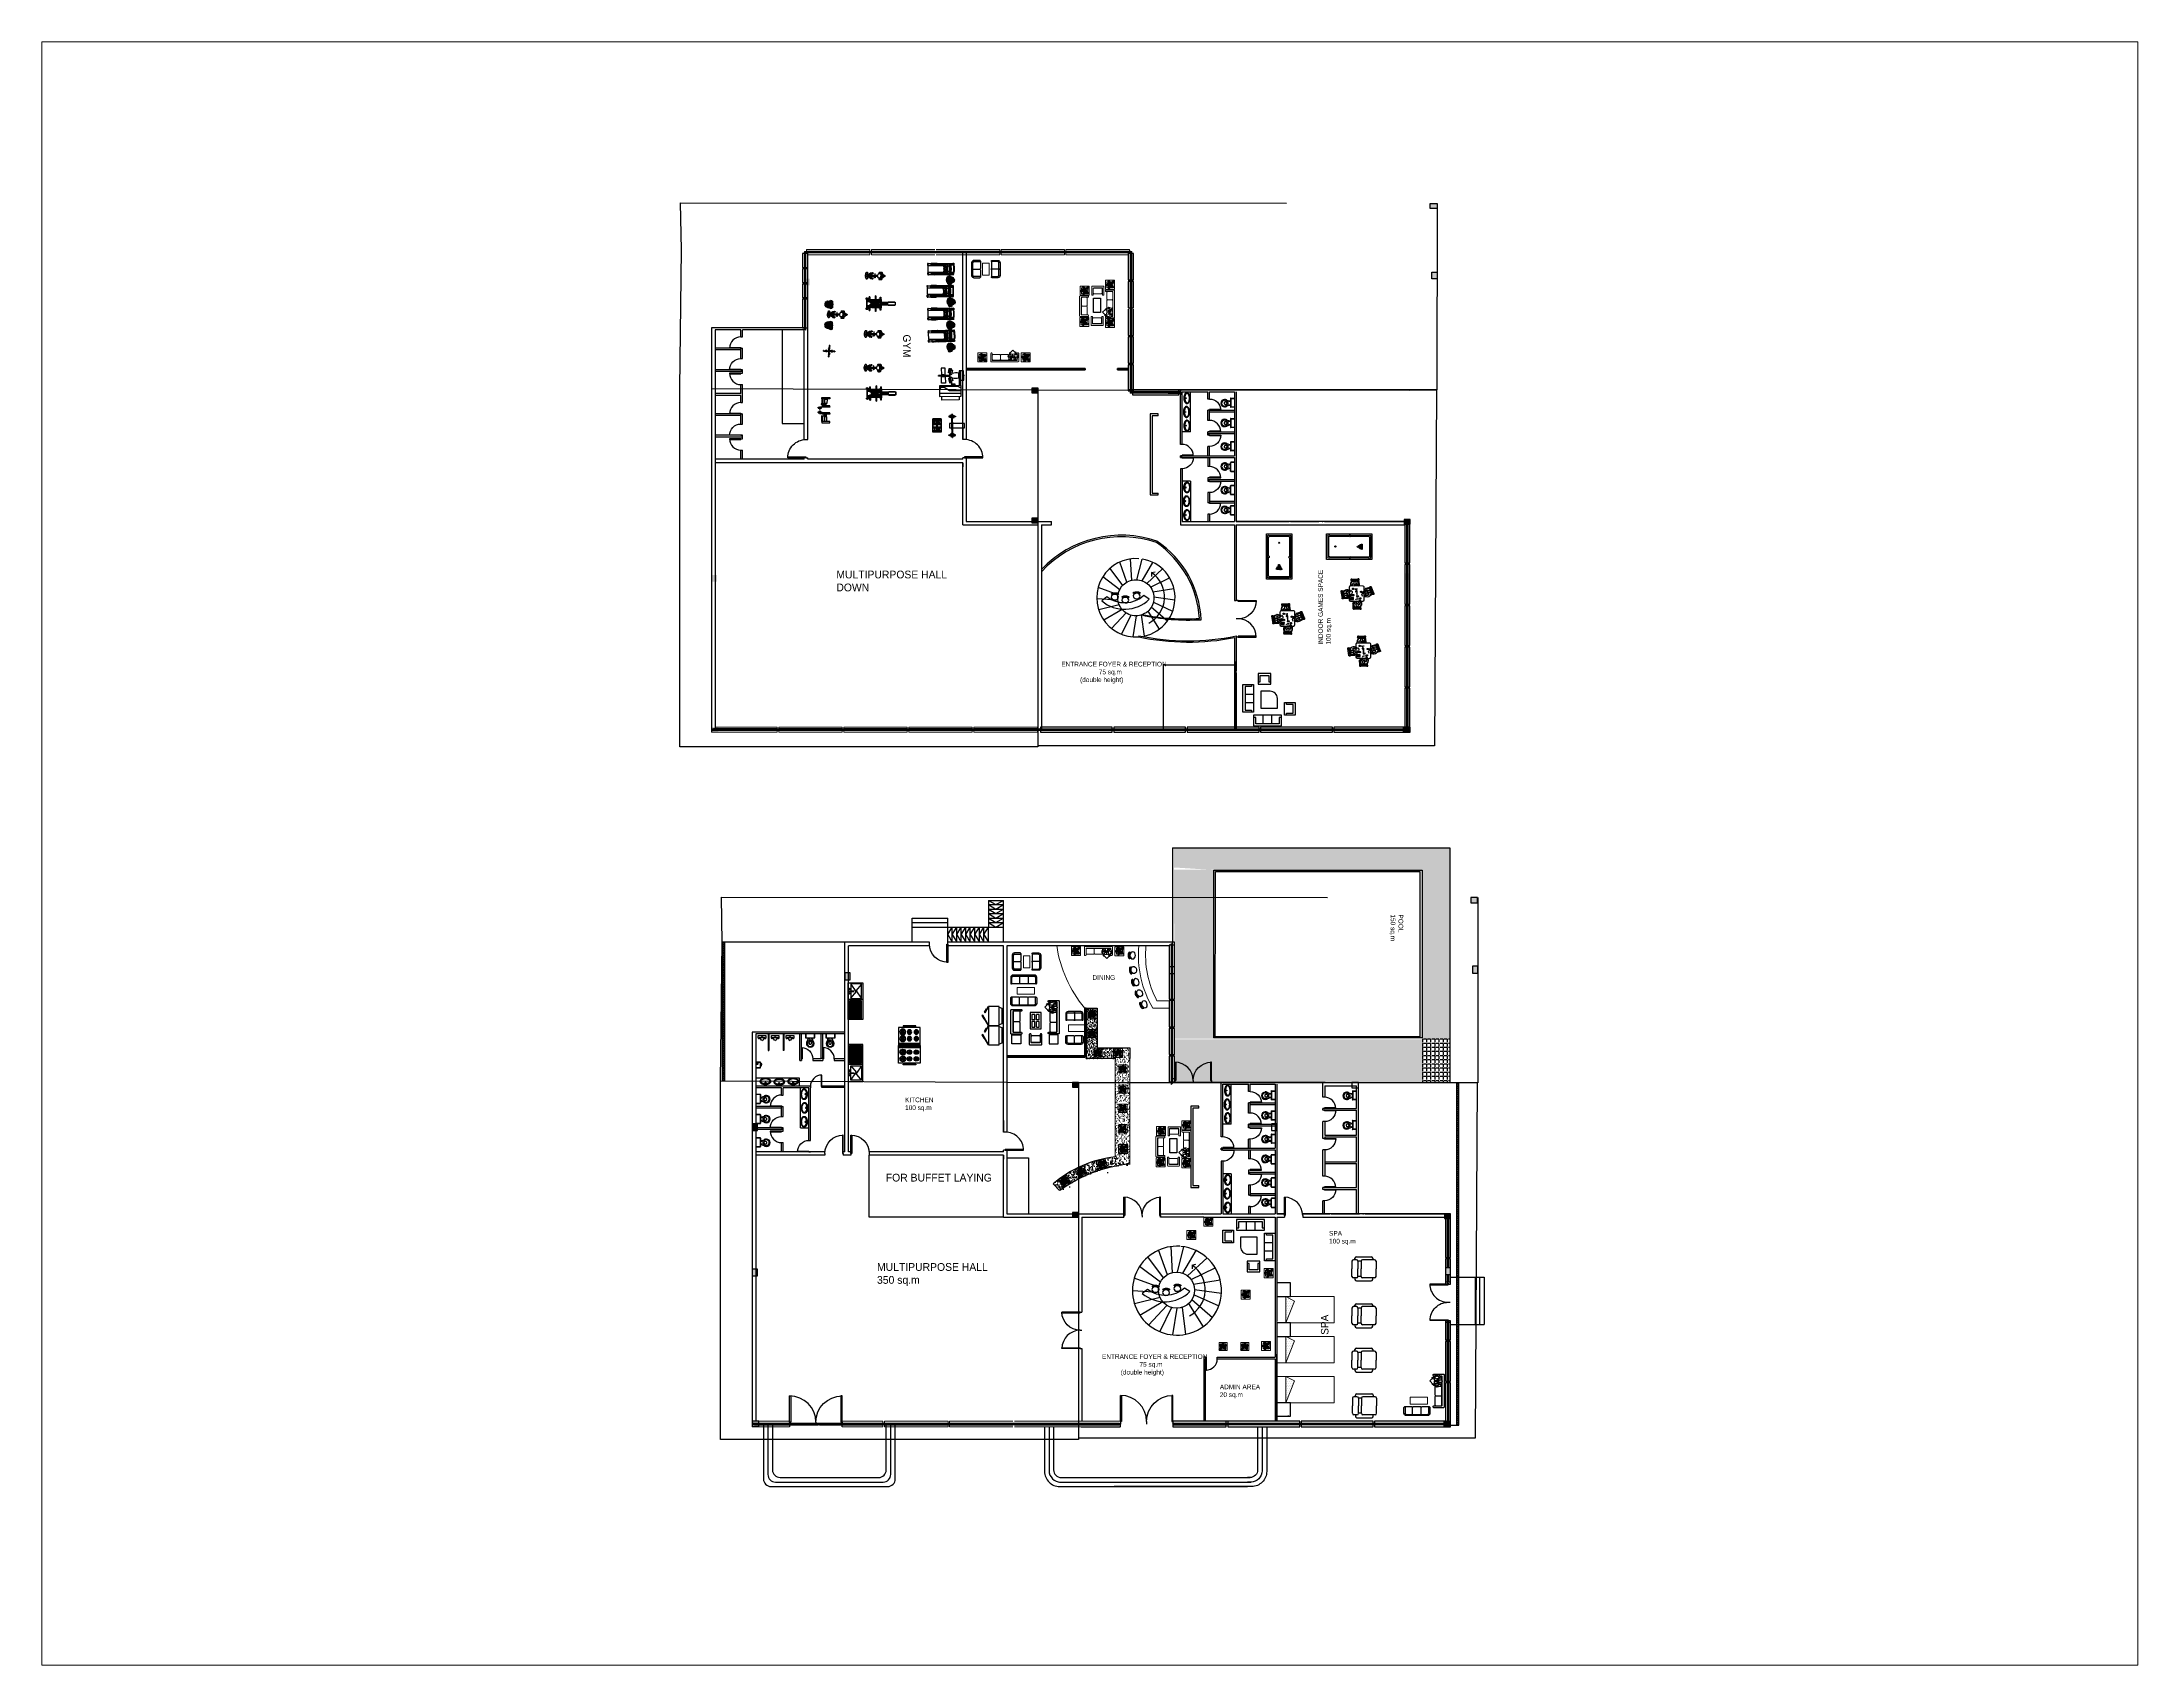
# Paper-space layout 'Presentación1' of a CAD drawing. Header units: metres. Extents: x 0.1 to 11, y 0 to 8.5.
# The model-space entities are those that its viewports show. They can reach past a viewport. Long polylines and large blocks are cut down to what shows.
import ezdxf

# ---------------------------------------------------------------- set-up
doc = ezdxf.new("R2010")
doc.units = ezdxf.units.M
doc.header["$MEASUREMENT"] = 0
doc.linetypes.add('DASHED2', pattern=[0.375, 0.25, -0.125])
doc.linetypes.add('HIDDEN', pattern=[0.375, 0.25, -0.125])
doc.layers.get('0').update_dxf_attribs({"lineweight": 25})
for name, color, linetype, lineweight in [('A-GLAZ-CWMG', 7, 'Continuous', 9), ('A-WALL', 7, 'Continuous', 9), ('A-WALL-PATT', 7, 'Continuous', 9), ('amenagement', 7, 'Continuous', 18), ('Muebles_Terminal', 8, 'Continuous', 9), ('Muros Altos Terminal', 4, 'Continuous', 35), ('Textura Pisos_Terminal', 251, 'Continuous', 0), ('walls', 255, 'Continuous', 25)]:
    doc.layers.add(name, color=color, linetype=linetype, lineweight=lineweight)
for name, color, linetype in [('ARBOLES', 3, 'Continuous'), ('DEFAULT', 7, 'Continuous'), ('fixtures', 237, 'Continuous'), ('House-inside', 7, 'Continuous'), ('landscape', 84, 'Continuous'), ('lift', 41, 'Continuous'), ('MUEBLES', 5, 'Continuous'), ('SEXER', 5, 'Continuous')]:
    doc.layers.add(name, color=color, linetype=linetype)
doc.styles.get("Standard").update_dxf_attribs({"font": 'arial.ttf'})
pattern_1 = [(45, (96.18131, -41.26887), (-0.070710678, 0.070710678), []), (135, (96.18131, -41.26887), (-0.070710678, -0.070710678), [])]

# ---------------------------------------------------------------- blocks, each defined once
blk = doc.blocks.new('*U9')
for p, q in [((0, 0), (0, 100)), ((1000, 0), (1000, 100))]:
    blk.add_line(p, q)
blk.add_lwpolyline([(0, 0), (0, -1000), (43.75, -1000), (43.75, 0)], close=True)
blk.add_arc((0, 0), 1000, 270, 0)
blk = doc.blocks.new('*U8')
for p, q in [((0, 0), (0, 100)), ((750, 0), (750, 100))]:
    blk.add_line(p, q)
blk.add_lwpolyline([(0, 0), (0, -750), (43.75, -750), (43.75, 0)], close=True)
blk.add_arc((0, 0), 750, 270, 0)
blk = doc.blocks.new('A$C4801467F')
for points in [[(600, 170, 0.084597), (594, 203, 0.0735376), (577, 235, 0.059122), (549, 264, 0.0469914), (512, 290, 0.0384178), (467, 311, 0.0328633), (415, 327, 0.0295848), (359, 337, 0.0280682), (300, 340, 0.0280682), (241, 337, 0.0295848), (185, 327, 0.0328633), (133, 311, 0.0384178), (88, 290, 0.0469914), (51, 264, 0.059122), (23, 235, 0.0735376), (6, 203, 0.084597), (0, 170, 0.084597), (6, 137, 0.0735376), (23, 105, 0.059122), (51, 76, 0.0469914), (88, 50, 0.0384178), (133, 29, 0.0328633), (185, 13, 0.0295848), (241, 3, 0.0280682), (300, 0, 0.0280682), (359, 3, 0.0295848), (415, 13, 0.0328633), (467, 29, 0.0384178), (512, 50, 0.0469914), (549, 76, 0.059122), (577, 105, 0.0735376), (594, 137, 0.084597)], [(38, 151, 0.0979634), (44, 126, 0.0797181), (59, 103, 0.059072), (84, 81, 0.0440188), (118, 63, 0.0344618), (158, 48, 0.0286915), (204, 37, 0.0254285), (254, 32, 0.0239533), (305, 30, 0.0239533), (357, 34, 0.0254285), (406, 43, 0.0286915), (451, 56, 0.0344618), (491, 73, 0.0440188), (523, 93, 0.059072), (547, 116, 0.0797181), (562, 140, 0.0979634), (566, 165, 0.0979634), (560, 190, 0.0797181), (545, 213, 0.059072), (520, 235, 0.0440188), (486, 253, 0.0344618), (446, 268, 0.0286915), (400, 279, 0.0254285), (350, 284, 0.0239533), (299, 286, 0.0239533), (247, 282, 0.0254285), (198, 273, 0.0286915), (153, 260, 0.0344618), (113, 243, 0.0440188), (81, 223, 0.059072), (57, 200, 0.0797181), (42, 176, 0.0979634)]]:
    blk.add_lwpolyline(points, format="xyb", close=True)
blk.add_circle((300, 231), 21.6)
blk = doc.blocks.new('*U26')
for p, q in [((-750, 0), (-750, 100)), ((0, 0), (0, 100))]:
    blk.add_line(p, q)
blk.add_lwpolyline([(0, 0), (0, -750), (-43.75, -750), (-43.75, 0)], close=True)
blk.add_arc((0, 0), 750, 180, 270)
blk = doc.blocks.new('sll-2')
at = {"layer": 'MUEBLES'}
for p, q in [((94.42, 53.98), (94.42, 53.48)), ((95.12, 53.43), (94.47, 53.43)), ((94.52, 53.48), (94.52, 53.98)), ((95.72, 54.18), (94.62, 54.18)), ((94.62, 54.08), (95.72, 54.08)), ((95.17, 54.08), (95.17, 53.48)), ((95.87, 53.43), (95.22, 53.43)), ((95.82, 53.98), (95.82, 53.48)), ((95.92, 53.48), (95.92, 53.98))]:
    blk.add_line(p, q, dxfattribs=at)
for centre, radius, start, end in [((94.62, 53.98), 0.2, 90, 180), ((94.47, 53.48), 0.05, 180, 0), ((94.62, 53.98), 0.1, 90, 180), ((95.12, 54.13), 0.05, 270, 90), ((95.12, 53.48), 0.05, 270, 0), ((95.22, 54.13), 0.05, 90, 270), ((95.22, 53.48), 0.05, 180, 270), ((95.72, 53.98), 0.2, 0, 90), ((95.72, 53.98), 0.1, 360, 90), ((95.87, 53.48), 0.05, 180, 0)]:
    blk.add_arc(centre, radius, start, end, dxfattribs=at)
blk = doc.blocks.new('ar-10')
at = {"layer": 'ARBOLES', "lineweight": 0}
for p, q in [((22.08, 96.36), (22.12, 96.35)), ((22.08, 96.36), (22.17, 96.27)), ((22.13, 96.2), (22.08, 96.36)), ((22.12, 96.35), (22.18, 96.4)), ((22.19, 96.21), (22.13, 96.2)), ((22.15, 96.21), (22.18, 96.24)), ((22.19, 96.29), (22.17, 96.37)), ((22.17, 96.27), (22.34, 96.21)), ((22.18, 96.4), (22.22, 96.33)), ((22.24, 96.1), (22.19, 96.21)), ((22.22, 96.33), (22.32, 96.39)), ((22.24, 96.13), (22.3, 96.2)), ((22.32, 96.13), (22.24, 96.1)), ((22.32, 96.39), (22.38, 96.35)), ((22.32, 96.36), (22.34, 96.24)), ((22.39, 96.04), (22.32, 96.13)), ((22.34, 96.21), (22.53, 96.21)), ((22.37, 95.78), (22.45, 95.8)), ((22.41, 95.71), (22.37, 95.78)), ((22.38, 96.35), (22.5, 96.39)), ((22.39, 96.07), (22.46, 96.19)), ((22.46, 96.08), (22.39, 96.04)), ((22.39, 95.67), (22.49, 95.74)), ((22.39, 95.67), (22.41, 95.71)), ((22.55, 95.68), (22.39, 95.67)), ((22.49, 95.76), (22.4, 95.77)), ((22.42, 95.92), (22.48, 95.96)), ((22.45, 95.8), (22.42, 95.92)), ((22.43, 96.63), (22.5, 96.72)), ((22.5, 96.57), (22.43, 96.63)), ((22.49, 96.23), (22.43, 96.34)), ((22.45, 96.47), (22.5, 96.57)), ((22.52, 96.42), (22.45, 96.47)), ((22.45, 95.9), (22.57, 95.9)), ((22.46, 96.64), (22.55, 96.62)), ((22.46, 96.08), (22.54, 96.19)), ((22.47, 96.77), (22.58, 96.89)), ((22.5, 96.72), (22.47, 96.77)), ((22.48, 95.96), (22.47, 96.09)), ((22.47, 96.09), (22.65, 96.09)), ((22.48, 96.48), (22.62, 96.47)), ((22.49, 96.76), (22.53, 96.74)), ((22.49, 95.74), (22.6, 95.88)), ((22.5, 96.39), (22.55, 96.22)), ((22.62, 96.03), (22.5, 96)), ((22.52, 96.42), (22.66, 96.4)), ((22.54, 95.7), (22.53, 95.74)), ((22.56, 96.2), (22.54, 96.19)), ((22.58, 96.89), (22.55, 96.77)), ((22.55, 96.77), (22.58, 96.59)), ((22.55, 96.22), (22.7, 96.22)), ((22.56, 95.74), (22.55, 95.68)), ((22.73, 96.2), (22.56, 96.2)), ((22.68, 95.75), (22.56, 95.74)), ((22.57, 96.76), (22.64, 96.81)), ((22.58, 96.89), (22.59, 96.85)), ((22.58, 96.59), (22.67, 96.42)), ((22.59, 96.85), (22.67, 96.82)), ((22.6, 95.88), (22.65, 96.05)), ((22.65, 95.77), (22.6, 95.85)), ((22.7, 96.68), (22.61, 96.6)), ((22.67, 96.82), (22.62, 96.76)), ((22.62, 96.76), (22.73, 96.69)), ((22.65, 96.09), (22.68, 96.19)), ((22.67, 96.39), (22.66, 96.4)), ((22.75, 95.89), (22.66, 95.99)), ((22.67, 96.47), (22.73, 96.58)), ((22.75, 96.26), (22.67, 96.39)), ((22.67, 96.08), (22.69, 96.17)), ((22.68, 96.07), (22.67, 96.08)), ((22.78, 95.88), (22.67, 95.85)), ((22.67, 95.85), (22.68, 95.75)), ((22.68, 96.19), (22.73, 96.2)), ((22.76, 95.96), (22.68, 96.07)), ((22.81, 96.54), (22.69, 96.41)), ((22.69, 96.41), (22.77, 96.28)), ((22.69, 96.17), (22.77, 96.18)), ((22.69, 96.17), (22.69, 96.17)), ((22.7, 96.22), (22.74, 96.21)), ((22.73, 96.69), (22.72, 96.62)), ((22.72, 96.62), (22.81, 96.54)), ((22.74, 96.21), (22.75, 96.26)), ((22.76, 95.96), (22.78, 95.88)), ((22.77, 96.28), (22.77, 96.22)), ((22.77, 96.22), (22.81, 96.25)), ((22.77, 96.2), (22.82, 96.24)), ((22.85, 96.15), (22.77, 96.2)), ((22.86, 96.12), (22.77, 96.18)), ((22.81, 96.25), (22.86, 96.39)), ((22.82, 96.24), (22.87, 96.38)), ((22.84, 96.55), (22.87, 96.62)), ((22.84, 96.55), (22.86, 96.39)), ((22.95, 96.06), (22.85, 96.15)), ((22.86, 96.12), (22.94, 96.03)), ((22.86, 95.88), (22.94, 96.03)), ((22.98, 95.83), (22.86, 95.88)), ((22.87, 96.62), (22.98, 96.6)), ((23.02, 96.29), (22.87, 96.38)), ((23.02, 96.53), (22.88, 96.39)), ((22.89, 96.43), (22.9, 96.58)), ((22.93, 96.41), (23.04, 96.38)), ((22.96, 96.05), (22.95, 96.06)), ((22.98, 95.98), (22.95, 95.86)), ((23.1, 96.08), (22.96, 96.05)), ((23.1, 95.9), (22.96, 96.03)), ((22.98, 96.6), (23.02, 96.68)), ((22.99, 95.76), (22.98, 95.83)), ((23.11, 95.73), (22.99, 95.76)), ((23.02, 96.68), (23.12, 96.63)), ((23.18, 96.6), (23.02, 96.53)), ((23.08, 96.4), (23.02, 96.29)), ((23.15, 96.04), (23.02, 96)), ((23.02, 95.78), (23.08, 95.88)), ((23.03, 96.65), (23.04, 96.56)), ((23.14, 96.44), (23.04, 96.5)), ((23.15, 96.41), (23.08, 96.4)), ((23.09, 95.65), (23.11, 95.73)), ((23.17, 95.65), (23.09, 95.65)), ((23.1, 96.08), (23.18, 96.06)), ((23.18, 95.74), (23.1, 95.9)), ((23.16, 95.74), (23.11, 95.67)), ((23.12, 96.63), (23.17, 96.68)), ((23.22, 95.89), (23.13, 95.88)), ((23.16, 96.66), (23.15, 96.61)), ((23.19, 96.53), (23.15, 96.41)), ((23.18, 96.06), (23.16, 95.95)), ((23.16, 95.95), (23.25, 95.91)), ((23.17, 96.68), (23.31, 96.6)), ((23.2, 95.61), (23.17, 95.65)), ((23.31, 96.6), (23.18, 96.6)), ((23.18, 96.58), (23.25, 96.53)), ((23.2, 95.61), (23.18, 95.74)), ((23.26, 96.5), (23.19, 96.53)), ((23.24, 95.77), (23.2, 95.77)), ((23.26, 95.76), (23.2, 95.61)), ((23.25, 95.91), (23.21, 95.8)), ((23.21, 95.8), (23.26, 95.76)), ((23.27, 96.58), (23.26, 96.5)), ((23.31, 96.6), (23.27, 96.58))]:
    blk.add_line(p, q, dxfattribs=at)
for centre, radius, start, end in [((22.75, 96.18), 0.193, 175.5225, 210.1028), ((22.75, 96.18), 0.193, 107.997, 168.9804), ((22.75, 96.18), 0.166, 107.7649, 166.1846), ((22.75, 96.18), 0.166, 173.971, 214.9414), ((22.74, 96.18), 0.193, 59.8406, 99.9156), ((22.74, 96.18), 0.158, 258.1647, 328.6725), ((22.74, 96.17), 0.167, 58.5815, 95.1926), ((22.74, 96.18), 0.189, 268.6147, 325.1169), ((22.73, 96.18), 0.167, 337.3711, 47.6904), ((22.74, 96.18), 0.194, 332.5812, 51.731)]:
    blk.add_arc(centre, radius, start, end, dxfattribs=at)
blk = doc.blocks.new('silla-4')
at = {"layer": 'MUEBLES', "linetype": 'ByBlock', "ltscale": 0.5}
for p, q in [((88.99, 40.92), (88.95, 40.92)), ((88.99, 40.87), (88.95, 40.87)), ((88.97, 41.09), (88.97, 41.09)), ((88.97, 41.07), (88.97, 41.07)), ((88.97, 41.07), (88.97, 41.07)), ((88.97, 41.07), (88.97, 41.07)), ((88.98, 41.08), (88.98, 41.08)), ((88.98, 41.08), (88.98, 41.05)), ((88.98, 40.71), (88.98, 40.71)), ((88.98, 40.71), (88.98, 40.71)), ((88.98, 40.71), (88.98, 40.71)), ((88.98, 40.7), (88.98, 40.7)), ((88.99, 40.74), (88.99, 40.71))]:
    blk.add_line(p, q, dxfattribs=at)
for centre, radius, start, end in [((88.97, 41.08), 0.00784, 1.5794, 91.5794), ((88.97, 41.08), 0.00784, 271.5794, 1.5794), ((88.94, 41.05), 0.0392, 332.1482, 1.5935), ((88.95, 40.74), 0.0392, 1.5794, 30.9339), ((88.98, 40.71), 0.00784, 271.5, 1.5794), ((88.98, 40.71), 0.00784, 1.5794, 88.1147)]:
    blk.add_arc(centre, radius, start, end, dxfattribs=at)
blk.add_ellipse((88.97, 40.89), major_axis=(-0.005, 0.196), ratio=0.359925, start_param=0, end_param=3.155989, dxfattribs=at)
blk.add_ellipse((89.14, 40.9), major_axis=(0.005, -0.196), ratio=0.780493, dxfattribs=at)
for points, knots in [([(88.97, 41.07), (88.96, 41.07), (88.96, 41.07), (88.95, 41.06), (88.94, 41.04), (88.92, 40.98), (88.91, 40.92), (88.93, 40.8), (88.95, 40.74), (88.97, 40.72), (88.97, 40.71), (88.98, 40.71)], [0, 0, 0, 0, 0.388453, 0.388453, 0.776906, 0.776906, 1.761796, 1.761796, 2.746687, 2.746687, 3.141593, 3.141593, 3.141593, 3.141593]), ([(88.98, 41.03), (88.95, 40.98), (88.94, 40.93), (88.95, 40.83), (88.97, 40.79), (88.98, 40.76)], [4.086072, 4.086072, 4.086072, 4.086072, 4.805728, 4.805728, 5.337853, 5.337853, 5.337853, 5.337853])]:
    blk.add_open_spline(points, degree=3, knots=knots, dxfattribs=at)
blk = doc.blocks.new('sdfd')
at = {"layer": 'Muebles_Terminal', "linetype": 'ByBlock'}
for p, q in [((-0.82, 0.47), (-0.85, 0.45)), ((-0.85, 0.45), (-0.85, -0.1)), ((-0.77, 0.47), (-0.82, 0.47)), ((-0.75, 0.45), (-0.77, 0.47)), ((-0.75, 0), (-0.75, 0.45)), ((-0.71, 0.38), (-0.75, 0.34)), ((-0.71, 0), (-0.75, 0.04)), ((-0.72, -0.03), (-0.75, 0)), ((-0.2, 0.38), (-0.71, 0.38)), ((-0.2, 0), (-0.71, 0)), ((-0.2, 0.38), (-0.16, 0.34)), ((-0.2, 0), (-0.16, 0.04)), ((-0.13, 0.38), (-0.16, 0.34)), ((-0.16, 0.34), (-0.16, 0.04)), ((-0.13, 0), (-0.16, 0.04)), ((0.39, 0.38), (-0.13, 0.38)), ((0.39, 0), (-0.13, 0)), ((0.42, 0.34), (0.39, 0.38)), ((0.42, 0.04), (0.39, 0)), ((0.42, 0), (0.4, -0.03)), ((0.45, 0.47), (0.42, 0.45)), ((0.42, 0.45), (0.42, 0)), ((0.5, 0.47), (0.45, 0.47)), ((0.52, 0.45), (0.5, 0.47)), ((0.52, -0.1), (0.52, 0.45)), ((-0.85, -0.1), (-0.82, -0.13)), ((-0.82, -0.13), (0.5, -0.13)), ((0.4, -0.03), (-0.72, -0.03)), ((0.52, -0.1), (0.5, -0.13))]:
    blk.add_line(p, q, dxfattribs=at)
blk = doc.blocks.new('sdfds')
at = {"layer": 'Muebles_Terminal', "linetype": 'ByBlock'}
for p, q in [((-0.9, 0.5), (-0.92, 0.48)), ((-0.92, 0.48), (-0.92, -0.07)), ((0.9, 0.5), (-0.9, 0.5)), ((-0.82, 0.38), (-0.8, 0.4)), ((-0.82, 0.34), (-0.79, 0.38)), ((-0.82, -0.07), (-0.82, 0.38)), ((-0.82, 0.04), (-0.79, 0)), ((-0.8, 0.4), (0.8, 0.4)), ((-0.79, 0.38), (-0.31, 0.38)), ((-0.79, 0), (-0.31, 0)), ((-0.31, 0.38), (-0.28, 0.34)), ((-0.31, 0), (-0.28, 0.04)), ((-0.24, 0.38), (-0.28, 0.34)), ((-0.28, 0.04), (-0.28, 0.34)), ((-0.28, 0.04), (-0.28, 0.34)), ((-0.24, 0), (-0.28, 0.04)), ((-0.24, 0.38), (0.24, 0.38)), ((-0.24, 0), (0.24, 0)), ((0.22, 0.12), (0.24, 0.19)), ((0.23, 0.1), (0.22, 0.12)), ((0.29, 0), (0.23, 0.1)), ((0.24, 0.38), (0.28, 0.34)), ((0.24, 0.19), (0.27, 0.27)), ((0.26, 0.15), (0.24, 0.13)), ((0.24, 0.13), (0.26, 0.13)), ((0.24, 0), (0.27, 0.03)), ((0.29, 0.15), (0.26, 0.15)), ((0.26, 0.13), (0.29, 0.13)), ((0.27, 0.27), (0.3, 0.32)), ((0.31, 0.38), (0.28, 0.34)), ((0.28, 0.28), (0.28, 0.34)), ((0.28, 0.13), (0.28, 0.15)), ((0.34, 0.21), (0.29, 0.15)), ((0.29, 0.13), (0.3, 0.11)), ((0.31, -0.05), (0.29, 0)), ((0.3, 0.32), (0.32, 0.34)), ((0.3, 0.11), (0.33, 0.01)), ((0.31, 0.38), (0.5, 0.38)), ((0.32, 0.34), (0.34, 0.32)), ((0.33, 0.01), (0.37, -0.03)), ((0.34, 0.32), (0.36, 0.26)), ((0.36, 0.26), (0.34, 0.21)), ((0.34, 0), (0.43, 0)), ((0.35, 0.34), (0.39, 0.36)), ((0.36, 0.33), (0.35, 0.34)), ((0.38, 0.28), (0.36, 0.33)), ((0.44, 0.13), (0.37, 0.19)), ((0.37, 0.19), (0.37, 0.16)), ((0.37, 0.16), (0.43, -0.01)), ((0.38, 0.24), (0.38, 0.28)), ((0.4, 0.22), (0.38, 0.24)), ((0.39, 0.2), (0.38, 0.21)), ((0.38, 0.21), (0.46, 0.18)), ((0.39, 0.36), (0.45, 0.35)), ((0.53, 0.09), (0.39, 0.2)), ((0.46, 0.19), (0.4, 0.22)), ((0.45, 0.35), (0.44, 0.31)), ((0.44, 0.31), (0.46, 0.26)), ((0.53, 0.06), (0.44, 0.13)), ((0.49, 0.37), (0.46, 0.33)), ((0.46, 0.33), (0.46, 0.3)), ((0.46, 0.3), (0.48, 0.26)), ((0.46, 0.26), (0.49, 0.21)), ((0.52, 0.19), (0.46, 0.19)), ((0.46, 0.18), (0.55, 0.17)), ((0.48, 0.26), (0.5, 0.23)), ((0.52, 0.39), (0.49, 0.37)), ((0.49, 0.21), (0.52, 0.19)), ((0.5, 0.23), (0.54, 0.2)), ((0.55, 0.39), (0.52, 0.39)), ((0.58, 0.1), (0.53, 0.09)), ((0.53, 0.09), (0.53, 0.09)), ((0.53, -0.02), (0.53, 0.06)), ((0.53, 0), (0.55, 0)), ((0.54, 0.2), (0.58, 0.21)), ((0.59, 0.37), (0.55, 0.39)), ((0.55, 0.17), (0.63, 0.18)), ((0.64, 0.12), (0.55, 0.08)), ((0.55, 0.08), (0.55, 0.02)), ((0.55, 0.02), (0.55, -0.02)), ((0.58, 0.21), (0.6, 0.24)), ((0.64, 0.14), (0.58, 0.1)), ((0.59, 0.38), (0.79, 0.38)), ((0.61, 0.34), (0.59, 0.37)), ((0.59, 0.19), (0.62, 0.24)), ((0.63, 0.19), (0.59, 0.19)), ((0.6, 0.24), (0.61, 0.28)), ((0.61, 0.31), (0.61, 0.34)), ((0.61, 0.28), (0.61, 0.31)), ((0.62, 0.36), (0.73, 0.35)), ((0.63, 0.28), (0.62, 0.36)), ((0.62, 0.24), (0.63, 0.28)), ((0.68, 0.21), (0.63, 0.19)), ((0.63, 0.18), (0.68, 0.2)), ((0.68, 0.2), (0.64, 0.14)), ((0.7, 0.19), (0.64, 0.12)), ((0.66, -0.03), (0.7, 0.19)), ((0.67, 0), (0.77, 0)), ((0.71, 0.24), (0.68, 0.21)), ((0.71, 0.32), (0.7, 0.3)), ((0.7, 0.3), (0.71, 0.24)), ((0.73, 0.35), (0.71, 0.32)), ((0.75, 0.35), (0.72, 0.33)), ((0.72, 0.33), (0.72, 0.3)), ((0.72, 0.3), (0.73, 0.25)), ((0.73, 0.25), (0.77, 0.2)), ((0.79, 0.33), (0.75, 0.35)), ((0.84, 0.1), (0.76, -0.03)), ((0.77, 0.2), (0.81, 0.16)), ((0.79, 0.38), (0.83, 0.34)), ((0.81, 0.3), (0.79, 0.33)), ((0.79, -0.05), (0.9, 0.05)), ((0.8, 0.4), (0.83, 0.38)), ((0.89, 0.19), (0.81, 0.3)), ((0.81, 0.16), (0.84, 0.13)), ((0.83, 0.38), (0.83, 0.28)), ((0.83, 0.14), (0.83, 0.09)), ((0.84, 0.13), (0.87, 0.12)), ((0.87, 0.12), (0.84, 0.1)), ((0.92, 0.11), (0.89, 0.19)), ((0.93, 0.48), (0.9, 0.5)), ((0.9, 0.05), (0.92, 0.11)), ((0.93, -0.07), (0.93, 0.48)), ((-0.92, -0.07), (-0.9, -0.1)), ((-0.9, -0.1), (-0.85, -0.1)), ((-0.85, -0.1), (-0.82, -0.07)), ((0.32, -0.09), (0.31, -0.05)), ((0.36, -0.13), (0.32, -0.09)), ((0.38, -0.1), (0.36, -0.08)), ((0.36, -0.08), (0.36, -0.1)), ((0.36, -0.1), (0.39, -0.16)), ((0.37, -0.03), (0.39, -0.09)), ((0.39, -0.09), (0.38, -0.1)), ((0.43, -0.01), (0.44, -0.03)), ((0.44, -0.03), (0.53, -0.02)), ((0.55, -0.02), (0.65, -0.04)), ((0.65, -0.04), (0.66, -0.03)), ((0.7, -0.09), (0.69, -0.11)), ((0.69, -0.11), (0.72, -0.09)), ((0.72, -0.07), (0.7, -0.09)), ((0.76, -0.03), (0.72, -0.07)), ((0.72, -0.09), (0.73, -0.1)), ((0.73, -0.1), (0.72, -0.13)), ((0.73, -0.17), (0.79, -0.09)), ((0.78, -0.07), (0.79, -0.05)), ((0.79, -0.09), (0.78, -0.07)), ((0.83, -0.02), (0.83, -0.07)), ((0.83, -0.07), (0.85, -0.1)), ((0.85, -0.1), (0.9, -0.1)), ((0.9, -0.1), (0.93, -0.07))]:
    blk.add_line(p, q, dxfattribs=at)
at = {"layer": 'Muebles_Terminal'}
for p in [(0.36, -0.1), (0.73, -0.11)]:
    blk.add_line(p, (0.55, -0.29), dxfattribs=at)
blk = doc.blocks.new('juhn')
at = {"layer": 'Muebles_Terminal', "linetype": 'ByBlock'}
for p, q in [((-0.27, 0.8), (-0.3, 0.78)), ((-0.3, 0.78), (-0.3, 0.23)), ((-0.3, 0.23), (-0.27, 0.2)), ((-0.22, 0.8), (-0.27, 0.8)), ((-0.27, 0.2), (0.49, 0.2)), ((-0.2, 0.78), (-0.22, 0.8)), ((-0.2, 0.33), (-0.2, 0.78)), ((-0.16, 0.7), (-0.2, 0.67)), ((-0.16, 0.33), (-0.2, 0.36)), ((-0.17, 0.3), (-0.2, 0.33)), ((0.39, 0.3), (-0.17, 0.3)), ((0.35, 0.7), (-0.16, 0.7)), ((0.35, 0.33), (-0.16, 0.33)), ((0.35, 0.7), (0.39, 0.67)), ((0.35, 0.33), (0.39, 0.36)), ((0.39, 0.67), (0.39, 0.36)), ((0.41, 0.33), (0.39, 0.3)), ((0.44, 0.8), (0.41, 0.78)), ((0.41, 0.78), (0.41, 0.33)), ((0.49, 0.8), (0.44, 0.8)), ((0.51, 0.78), (0.49, 0.8)), ((0.51, 0.23), (0.49, 0.2)), ((0.51, 0.78), (0.51, 0.23))]:
    blk.add_line(p, q, dxfattribs=at)
blk = doc.blocks.new('dsa')
at = {"color": 7}
for radius in [12, 10.5]:
    blk.add_circle((244.6, 299.7), radius, dxfattribs=at)
for centre, radius, start, end in [((231.3, 295.3), 4.44, 79.96324, 124.86976), ((230.6, 293.3), 6, 74.1751, 107.97364), ((232.9, 310), 9.75, 246.15306, 267.88859), ((233.4, 309.9), 9.89, 243.0147, 268.54759), ((229.3, 307.7), 9.89, 268.14911, 293.682), ((228.8, 307.6), 9.75, 271.28747, 293.02301), ((233.2, 307), 5.31, 227.42617, 254.07211), ((232.1, 303.9), 2.61, 199.32009, 262.40763), ((233.5, 292.8), 4.62, 107.51685, 143.08031), ((233.1, 292.1), 4.82, 102.69343, 132.99825), ((227, 294.1), 9.89, 47.40335, 72.93624), ((226.6, 294.4), 9.75, 48.06235, 69.79788), ((227.8, 300.1), 6, 295.9256, 329.72414), ((229.8, 299.1), 4.44, 279.02948, 323.936), ((236.8, 308), 6, 205.9256, 239.72414), ((235.8, 306.1), 4.44, 189.02948, 233.936), ((227.9, 288.5), 13.9, 52.77529, 74.07211), ((230.4, 290.9), 10.5, 62.67408, 82.40763), ((234.9, 315.7), 16.2, 259.96324, 275.13611), ((231.5, 299.2), 2.5, 282.69343, 313.80736), ((230.6, 302.1), 5.05, 287.51685, 308.27421), ((233.7, 304.3), 5.41, 254.1751, 288.78661), ((241.8, 290.2), 9.89, 137.40335, 162.93624), ((241.5, 289.8), 9.75, 138.06235, 159.79788), ((228.8, 302.8), 4.82, 12.69343, 42.99825), ((229.6, 302.4), 4.62, 17.51685, 53.08031), ((232.1, 288), 12.3, 72.46589, 87.88859), ((237.4, 287.3), 12.3, 109.64921, 113.02301), ((232, 295.3), 2.61, 289.32009, 352.40763), ((228.9, 296.4), 5.31, 317.42617, 344.07211), ((237.7, 294.3), 5.41, 119.19781, 149.72414), ((241.3, 310.8), 12.3, 228.06235, 232.01941), ((223.7, 289.4), 16.2, 42.05235, 53.936), ((232.9, 288), 12, 77.74697, 88.54759), ((238.1, 287.6), 12, 111.28231, 113.682), ((246.5, 286.9), 16.2, 131.03043, 143.936), ((236, 304.4), 2.5, 192.69343, 223.80736), ((241.9, 310.2), 12, 227.40335, 232.15761), ((231.1, 298.2), 5.41, 29.19781, 59.72414), ((238.8, 305.3), 5.05, 197.51685, 218.27421), ((247.4, 291.1), 13.9, 149.02618, 164.07211), ((225.1, 304.5), 12.3, 318.06235, 322.01941), ((225.6, 305.1), 12, 317.40335, 322.15761), ((244.4, 307.1), 9.75, 181.28747, 203.02301), ((244.5, 306.6), 9.89, 178.14911, 203.682), ((244.9, 293.6), 10.5, 145.61534, 172.40763), ((225.9, 296.7), 9.89, 333.0147, 358.54759), ((225.8, 296.1), 9.75, 336.15306, 357.88859), ((224.1, 298.5), 12.3, 19.64921, 23.02301), ((224.4, 297.8), 12, 21.28231, 23.682), ((241, 302.2), 5.41, 164.1751, 199.79013), ((247.9, 295.3), 12.3, 159.81743, 177.88859), ((239.5, 290.5), 6.67, 79.96324, 124.86976), ((238.4, 287.4), 9, 74.1751, 107.97364), ((232.1, 304.6), 4.44, 349.96324, 34.86976), ((230.1, 305.3), 6, 344.1751, 17.97364), ((247.8, 296.1), 12, 171.58798, 178.54759), ((241.9, 312.5), 14.6, 246.15306, 267.88859), ((242.7, 312.4), 14.8, 243.0147, 268.54759), ((236.5, 309), 14.8, 268.14911, 293.682), ((235.7, 308.8), 14.6, 271.28747, 293.02301), ((220.1, 298.1), 16.2, 349.96324, 1.62271), ((240.5, 294.5), 4.44, 169.96324, 214.86976), ((252.5, 301), 16.2, 169.96324, 185.13611), ((225.2, 308), 13.9, 322.77529, 344.07211), ((224.8, 303.8), 12.3, 339.81743, 357.88859), ((239, 294.8), 5.41, 74.1751, 119.19781), ((241.3, 310.8), 12.3, 246.06354, 246.1335), ((241.9, 310.2), 12, 242.48853, 242.58602), ((247, 294), 12, 152.48853, 152.58602), ((247.6, 294.6), 12.3, 156.06354, 156.1335), ((231.3, 288.3), 12.3, 66.06354, 66.1335), ((230.8, 288.9), 12, 62.48853, 62.58602), ((225.1, 304.5), 12.3, 336.06354, 336.1335), ((225.6, 305.1), 12, 332.48853, 332.58602), ((231.6, 296.9), 5.41, 344.1751, 29.19781), ((239.8, 311.1), 12, 253.36492, 268.54759), ((242.3, 308.2), 10.5, 235.61534, 262.40763), ((224.8, 303), 12, 348.57548, 358.54759), ((242.6, 293.8), 6, 164.1751, 197.97364), ((246.7, 302.4), 9.89, 153.0147, 178.54759), ((249, 309.7), 16.2, 221.18276, 233.936), ((241.5, 300.9), 5.41, 209.19781, 239.72414), ((226.2, 312.2), 16.2, 311.58381, 323.936), ((227.7, 305.5), 10.5, 332.80572, 352.40763), ((242.3, 307.9), 7.97, 227.42617, 254.07211), ((240.7, 303.3), 3.91, 199.32009, 262.40763), ((237.8, 283.4), 16.2, 79.96324, 92.6782), ((248.2, 301.3), 12, 201.28231, 203.682), ((248.6, 300.6), 12.3, 199.64921, 203.02301), ((246.8, 303), 9.75, 156.15306, 177.88859), ((240.6, 311.1), 12.3, 253.86731, 267.88859), ((228.1, 292.5), 9.89, 358.14911, 23.682), ((228.3, 292), 9.75, 1.28747, 23.02301), ((242.8, 286.7), 6.93, 107.51685, 143.08031), ((242.2, 285.6), 7.23, 102.69343, 132.99825), ((244.7, 310.6), 13.9, 238.19793, 254.07211), ((233.1, 288.6), 14.8, 47.40335, 72.93624), ((232.4, 289.1), 14.6, 48.06235, 69.79788), ((247, 294), 12, 137.40335, 142.15761), ((234.9, 304.8), 5.41, 299.19781, 329.72414), ((233.8, 293.8), 5.05, 17.51685, 38.27421), ((247.6, 294.6), 12.3, 138.06235, 142.01941), ((240.6, 304.8), 4.44, 79.96324, 124.86976), ((239.9, 302.7), 6, 74.1751, 107.97364), ((240.7, 303.8), 2.61, 109.32009, 172.40763), ((230.9, 308.8), 9.89, 317.40335, 342.93624), ((230.8, 288.9), 12, 47.40335, 52.15761), ((242.2, 319.5), 9.75, 246.15306, 267.88859), ((242.8, 319.4), 9.89, 243.0147, 268.54759), ((238.6, 317.2), 9.89, 268.14911, 293.682), ((238.1, 317), 9.75, 271.28747, 293.02301), ((234.3, 297.6), 9, 295.9256, 329.72414), ((237.2, 296.1), 6.67, 279.02948, 323.936), ((231.2, 309.3), 9.75, 318.06235, 339.79788), ((236.6, 294.7), 2.5, 12.69343, 43.80736), ((243.7, 302.7), 5.31, 137.42617, 164.07211), ((243, 296.8), 4.62, 197.51685, 233.08031), ((235.8, 291.1), 6, 25.9256, 59.72414), ((242.5, 316.4), 5.31, 227.42617, 254.07211), ((242, 297), 5.05, 107.51685, 128.27421), ((234.5, 311.4), 12, 291.28231, 293.682), ((231.3, 288.3), 12.3, 48.06235, 52.01941), ((245.6, 305), 9.89, 227.40335, 252.93624), ((241.4, 313.3), 2.61, 199.32009, 262.40763), ((243.8, 296.3), 4.82, 192.69343, 222.99825), ((242.8, 302.3), 4.62, 107.51685, 143.08031), ((242.4, 301.6), 4.82, 102.69343, 132.99825), ((236.4, 303.5), 9.89, 47.40335, 72.93624), ((235.9, 303.8), 9.75, 48.06235, 69.79788), ((242.9, 300), 4.44, 99.02948, 143.936), ((241.1, 299.9), 2.5, 102.69343, 133.80736), ((243.3, 291.4), 9.89, 88.14911, 113.682), ((235.3, 311.8), 12.3, 289.64921, 293.02301), ((236.8, 293), 4.44, 9.02948, 53.936), ((239.2, 289.2), 9.89, 63.0147, 88.54759), ((244.8, 299), 6, 115.9256, 149.72414), ((246.1, 304.7), 9.75, 228.06235, 249.79788), ((237.2, 309.5), 6, 295.9256, 329.72414), ((239.1, 308.5), 4.44, 279.02948, 323.936), ((247.8, 309.5), 9, 205.9256, 239.72414), ((246.3, 306.6), 6.67, 189.02948, 233.936), ((243.9, 291.5), 9.75, 91.28747, 113.02301), ((239.7, 289), 9.75, 66.15306, 87.88859), ((234.4, 280.2), 20.9, 52.77529, 74.07211), ((238.1, 283.9), 15.7, 62.67408, 82.40763), ((242.1, 305.8), 6, 254.1751, 287.97364), ((239.1, 306.3), 4.62, 287.51685, 323.08031), ((239.5, 307), 4.82, 282.69343, 312.99825), ((241.4, 303.7), 4.44, 259.96324, 304.86976), ((244.9, 321), 24.4, 259.96324, 275.13611), ((239.8, 296.3), 3.75, 282.69343, 313.80736), ((246.2, 317.5), 6, 205.9256, 239.72414), ((245.2, 315.6), 4.44, 189.02948, 233.936), ((238.5, 300.6), 7.58, 287.51685, 308.27421), ((240.5, 295.2), 2.61, 19.32009, 82.40763), ((239.5, 292.1), 5.31, 47.42617, 74.07211), ((243.1, 303.9), 8.11, 254.1751, 288.78661), ((237.2, 297.9), 13.9, 52.77529, 74.07211), ((239.7, 300.4), 10.5, 62.67408, 82.40763), ((235.9, 301.6), 7.23, 12.69343, 42.99825), ((237, 301), 6.93, 17.51685, 53.08031), ((255.2, 282.8), 14.8, 137.40335, 162.93624), ((254.8, 282.1), 14.6, 138.06235, 159.79788), ((244.2, 325.2), 16.2, 259.96324, 275.13611), ((240.8, 308.7), 2.5, 282.69343, 313.80736), ((240.7, 279.5), 18.5, 72.46589, 87.88859), ((248.7, 278.4), 18.5, 109.64921, 113.02301), ((239.9, 311.5), 5.05, 287.51685, 308.27421), ((243, 313.7), 5.41, 254.1751, 288.78661), ((238.2, 312.2), 4.82, 12.69343, 42.99825), ((238.9, 311.8), 4.62, 17.51685, 53.08031), ((251.1, 299.7), 9.89, 137.40335, 162.93624), ((250.8, 299.2), 9.75, 138.06235, 159.79788), ((236, 292.1), 7.97, 317.42617, 344.07211), ((241.4, 297.5), 12.3, 72.46589, 87.88859), ((246.7, 296.7), 12.3, 109.64921, 113.02301), ((240.6, 290.4), 3.91, 289.32009, 352.40763), ((249.1, 288.9), 8.11, 119.19781, 149.72414), ((238.3, 305.9), 5.31, 317.42617, 344.07211), ((241.3, 304.8), 2.61, 289.32009, 352.40763), ((254.5, 313.7), 18.5, 228.06235, 232.01941), ((250.6, 320.3), 12.3, 228.06235, 232.01941), ((247, 303.8), 5.41, 119.19781, 149.72414), ((228.1, 281.5), 24.4, 42.05235, 53.936), ((241.9, 279.5), 18, 77.74697, 88.54759), ((242.2, 297.5), 12, 77.74697, 88.54759), ((249.7, 278.9), 18, 111.28231, 113.682), ((233, 298.8), 16.2, 42.05235, 53.936), ((247.4, 297.1), 12, 111.28231, 113.682), ((262.3, 277.8), 24.4, 131.03043, 143.936), ((255.8, 296.3), 16.2, 131.03043, 143.936), ((245.3, 313.8), 2.5, 192.69343, 223.80736), ((246.6, 304), 3.75, 192.69343, 223.80736), ((251.2, 319.7), 12, 227.40335, 232.15761), ((240.4, 307.6), 5.41, 29.19781, 59.72414), ((255.4, 312.8), 18, 227.40335, 232.15761), ((248.2, 314.7), 5.05, 197.51685, 218.27421), ((239.2, 294.7), 8.11, 29.19781, 59.72414), ((256.8, 300.6), 13.9, 149.02618, 164.07211), ((234.4, 314), 12.3, 318.06235, 322.01941), ((250.8, 305.4), 7.58, 197.51685, 218.27421), ((263.7, 284.1), 20.9, 149.02618, 164.07211), ((235, 314.5), 12, 317.40335, 322.15761), ((254.3, 303), 10.5, 145.61534, 172.40763), ((230.2, 304.3), 18.5, 318.06235, 322.01941), ((253.7, 316.6), 9.75, 181.28747, 203.02301), ((253.8, 316), 9.89, 178.14911, 203.682), ((235.3, 306.1), 9.89, 333.0147, 358.54759), ((235.2, 305.6), 9.75, 336.15306, 357.88859), ((231.1, 305.1), 18, 317.40335, 322.15761), ((260, 287.8), 15.7, 145.61534, 172.40763), ((259.1, 308.1), 14.6, 181.28747, 203.02301), ((259.3, 307.3), 14.8, 178.14911, 203.682), ((233.4, 307.9), 12.3, 19.64921, 23.02301), ((231.5, 292.5), 14.8, 333.0147, 358.54759), ((231.3, 291.6), 14.6, 336.15306, 357.88859), ((233.8, 307.2), 12, 21.28231, 23.682), ((257.2, 304.8), 12.3, 159.81743, 177.88859), ((250.4, 311.6), 5.41, 164.1751, 199.79013), ((241.5, 314.1), 4.44, 349.96324, 34.86976), ((239.4, 314.8), 6, 344.1751, 17.97364), ((257.2, 305.6), 12, 171.58798, 178.54759), ((249.9, 303.9), 4.44, 169.96324, 214.86976), ((229.5, 307.5), 16.2, 349.96324, 1.62271), ((261.8, 310.5), 16.2, 169.96324, 185.13611), ((250.6, 320.3), 12.3, 246.06354, 246.1335), ((251.2, 319.7), 12, 242.48853, 242.58602), ((234.6, 317.4), 13.9, 322.77529, 344.07211), ((234.1, 313.2), 12.3, 339.81743, 357.88859), ((248.3, 304.3), 5.41, 74.1751, 119.19781), ((251.6, 317.6), 10.5, 235.61534, 262.40763), ((240.7, 297.7), 12.3, 66.06354, 66.1335), ((240.1, 298.3), 12, 62.48853, 62.58602), ((234.4, 314), 12.3, 336.06354, 336.1335), ((235, 314.5), 12, 332.48853, 332.58602), ((256.3, 303.5), 12, 152.48853, 152.58602), ((256.9, 304), 12.3, 156.06354, 156.1335), ((240.9, 306.4), 5.41, 344.1751, 29.19781), ((249.1, 320.5), 12, 253.36492, 268.54759), ((228.7, 295.2), 18.5, 19.64921, 23.02301), ((229.2, 294.1), 18, 21.28231, 23.682), ((234.1, 312.4), 12, 348.57548, 358.54759), ((251.9, 303.3), 6, 164.1751, 197.97364), ((264.4, 290.4), 18.5, 159.81743, 177.88859), ((254.2, 300.7), 8.11, 164.1751, 199.79013), ((258.3, 319.2), 16.2, 221.18276, 233.936), ((256, 311.9), 9.89, 153.0147, 178.54759), ((240.8, 304.4), 6.67, 349.96324, 34.86976), ((237.7, 305.4), 9, 344.1751, 17.97364), ((250.9, 310.4), 5.41, 209.19781, 239.72414), ((235.5, 321.7), 16.2, 311.58381, 323.936), ((257.9, 310.1), 12.3, 199.64921, 203.02301), ((264.4, 291.6), 18, 171.58798, 178.54759), ((256.2, 312.4), 9.75, 156.15306, 177.88859), ((237.1, 315), 10.5, 332.80572, 352.40763), ((247.1, 292.8), 16.2, 79.96324, 92.6782), ((257.6, 310.8), 12, 201.28231, 203.682), ((249.9, 320.5), 12.3, 253.86731, 267.88859), ((237.5, 302), 9.89, 358.14911, 23.682), ((237.6, 301.4), 9.75, 1.28747, 23.02301), ((253.4, 289.2), 6.67, 169.96324, 214.86976), ((256.3, 303.5), 12, 137.40335, 142.15761), ((254.1, 320.1), 13.9, 238.19793, 254.07211), ((222.8, 294.6), 24.4, 349.96324, 1.62271), ((244.3, 314.2), 5.41, 299.19781, 329.72414), ((271.3, 299), 24.4, 169.96324, 185.13611), ((254.5, 313.7), 18.5, 246.06354, 246.1335), ((255.4, 312.8), 18, 242.48853, 242.58602), ((243.1, 303.3), 5.05, 17.51685, 38.27421), ((230.4, 309.4), 20.9, 322.77529, 344.07211), ((229.8, 303.2), 18.5, 339.81743, 357.88859), ((251, 289.7), 8.11, 74.1751, 119.19781), ((239.6, 279.9), 18.5, 66.06354, 66.1335), ((238.8, 280.8), 18, 62.48853, 62.58602), ((230.2, 304.3), 18.5, 336.06354, 336.1335), ((231.1, 305.1), 18, 332.48853, 332.58602), ((263.1, 288.5), 18, 152.48853, 152.58602), ((263.9, 289.3), 18.5, 156.06354, 156.1335), ((240, 292.8), 8.11, 344.1751, 29.19781), ((252.2, 314.1), 18, 253.36492, 268.54759), ((256, 309.7), 15.7, 235.61534, 262.40763), ((256.9, 304), 12.3, 138.06235, 142.01941), ((250, 313.2), 2.61, 109.32009, 172.40763), ((240.2, 318.3), 9.89, 317.40335, 342.93624), ((240.1, 298.3), 12, 47.40335, 52.15761), ((229.8, 302), 18, 348.57548, 358.54759), ((256.5, 288.2), 9, 164.1751, 197.97364), ((266.1, 312), 24.4, 221.18276, 233.936), ((240.5, 318.8), 9.75, 318.06235, 339.79788), ((262.6, 301.1), 14.8, 153.0147, 178.54759), ((246, 304.2), 2.5, 12.69343, 43.80736), ((254.9, 298.8), 8.11, 209.19781, 239.72414), ((252.3, 306.2), 4.62, 197.51685, 233.08031), ((253.1, 312.1), 5.31, 137.42617, 164.07211), ((231.8, 315.8), 24.4, 311.58381, 323.936), ((234.2, 305.7), 15.7, 332.80572, 352.40763), ((249.3, 272.5), 24.4, 79.96324, 92.6782), ((264.9, 299.4), 18, 201.28231, 203.682), ((265.5, 298.4), 18.5, 199.64921, 203.02301), ((251.4, 306.5), 5.05, 107.51685, 128.27421), ((262.8, 301.9), 14.6, 156.15306, 177.88859), ((245.1, 300.5), 6, 25.9256, 59.72414), ((243.9, 320.9), 12, 291.28231, 293.682), ((240.7, 297.7), 12.3, 48.06235, 52.01941), ((255, 314.5), 9.89, 227.40335, 252.93624), ((253.4, 314.1), 18.5, 253.86731, 267.88859), ((253.1, 305.8), 4.82, 192.69343, 222.99825), ((234.8, 286.2), 14.8, 358.14911, 23.682), ((235, 285.4), 14.6, 1.28747, 23.02301), ((252.2, 309.5), 4.44, 99.02948, 143.936), ((250.5, 309.3), 2.5, 102.69343, 133.80736), ((252.7, 300.8), 9.89, 88.14911, 113.682), ((244.6, 321.3), 12.3, 289.64921, 293.02301), ((259.7, 313.4), 20.9, 238.19793, 254.07211), ((248.6, 298.6), 9.89, 63.0147, 88.54759), ((246.2, 302.4), 4.44, 9.02948, 53.936), ((263.1, 288.5), 18, 137.40335, 142.15761), ((255.4, 314.2), 9.75, 228.06235, 249.79788), ((254.1, 308.5), 6, 115.9256, 149.72414), ((245, 304.6), 8.11, 299.19781, 329.72414), ((243.3, 288.2), 7.58, 17.51685, 38.27421), ((253.2, 301), 9.75, 91.28747, 113.02301), ((263.9, 289.3), 18.5, 138.06235, 142.01941), ((249.1, 298.5), 9.75, 66.15306, 87.88859), ((253.6, 303.1), 3.91, 109.32009, 172.40763), ((248.4, 315.7), 4.62, 287.51685, 323.08031), ((251.4, 315.3), 6, 254.1751, 287.97364), ((238.9, 310.7), 14.8, 317.40335, 342.93624), ((238.8, 280.8), 18, 47.40335, 52.15761), ((248.9, 316.5), 4.82, 282.69343, 312.99825), ((250.7, 313.2), 4.44, 259.96324, 304.86976), ((249.9, 304.7), 2.61, 19.32009, 82.40763), ((239.3, 311.4), 14.6, 318.06235, 339.79788), ((247.5, 289.6), 3.75, 12.69343, 43.80736), ((248.8, 301.6), 5.31, 47.42617, 74.07211), ((258.2, 301.5), 7.97, 137.42617, 164.07211), ((257.1, 292.6), 6.93, 197.51685, 233.08031), ((246.3, 284.1), 9, 25.9256, 59.72414), ((255.6, 293), 7.58, 107.51685, 128.27421), ((244.4, 314.6), 18, 291.28231, 293.682), ((239.6, 279.9), 18.5, 48.06235, 52.01941), ((261, 305), 14.8, 227.40335, 252.93624), ((258.2, 292), 7.23, 192.69343, 222.99825), ((256.9, 297.5), 6.67, 99.02948, 143.936), ((254.3, 297.3), 3.75, 102.69343, 133.80736), ((257.6, 284.5), 14.8, 88.14911, 113.682), ((245.5, 315.2), 18.5, 289.64921, 293.02301), ((247.8, 287), 6.67, 9.02948, 53.936), ((251.4, 281.2), 14.8, 63.0147, 88.54759), ((261.7, 304.5), 14.6, 228.06235, 249.79788), ((259.8, 296), 9, 115.9256, 149.72414), ((258.4, 284.7), 14.6, 91.28747, 113.02301), ((252.2, 281), 14.6, 66.15306, 87.88859), ((255.7, 306.2), 9, 254.1751, 287.97364), ((251.2, 306.9), 6.93, 287.51685, 323.08031), ((251.9, 308), 7.23, 282.69343, 312.99825), ((254.7, 303.1), 6.67, 259.96324, 304.86976), ((253.4, 290.3), 3.91, 19.32009, 82.40763), ((251.8, 285.7), 7.97, 47.42617, 74.07211)]:
    blk.add_arc(centre, radius, start, end)
blk = doc.blocks.new('gdfg')
at = {"layer": 'fixtures'}
for p, q in [((10076, 8837.8), (10023.2, 8832.2)), ((10023.2, 8832.2), (10076, 8837.8)), ((10075.9, 8837.3), (10023.3, 8831.6)), ((10025.6, 8831.1), (10070.3, 8836)), ((10053.6, 8830.9), (10053.3, 8834)), ((10106.4, 8834.7), (10057.3, 8829.5)), ((10096.3, 8834.6), (10057.3, 8830.5)), ((10083.9, 8839.1), (10070.2, 8835.9)), ((10084.6, 8837.1), (10070.4, 8833.8)), ((10084, 8839), (10084.3, 8838.2)), ((10084.3, 8838.2), (10084.6, 8837.1)), ((10096.1, 8838.6), (10084.8, 8837.3)), ((10105.7, 8840.4), (10085.1, 8838.2)), ((10085.2, 8833.5), (10096.5, 8834.7)), ((10095.7, 8839.9), (10105.7, 8841)), ((10097, 8835.3), (10096.7, 8838.1)), ((10101.6, 8834.2), (10101.8, 8832.4)), ((10107.3, 8841.1), (10105.7, 8841)), ((10106.4, 8834.7), (10105.7, 8840.9)), ((10105.7, 8840.4), (10106.8, 8840.5)), ((10106.1, 8834.6), (10106.3, 8832.9)), ((10108.1, 8834.9), (10106.4, 8834.7)), ((10107.1, 8840.3), (10107.7, 8835.2)), ((10107.8, 8840.5), (10108.4, 8835.3)), ((10021.1, 8831.6), (10021.7, 8826)), ((10023.2, 8832.2), (10021.4, 8831.9)), ((10022, 8831.2), (10022.5, 8826.3)), ((10023.3, 8831.6), (10022.2, 8831.5)), ((10022.2, 8825.6), (10022.4, 8823.7)), ((10022.4, 8823.7), (10022.6, 8821.8)), ((10032.2, 8827.1), (10022.6, 8826.1)), ((10022.9, 8822.6), (10022.6, 8825.7)), ((10022.6, 8821.8), (10022.8, 8819.9)), ((10022.7, 8825.7), (10031.1, 8826.7)), ((10022.8, 8819.9), (10023, 8817.9)), ((10023.2, 8819.6), (10022.9, 8822.6)), ((10023, 8817.9), (10023.3, 8815.8)), ((10023.6, 8816.5), (10023.2, 8819.6)), ((10023.3, 8815.8), (10023.5, 8813.8)), ((10023.5, 8813.8), (10023.7, 8811.7)), ((10023.9, 8813.4), (10023.6, 8816.5)), ((10023.7, 8811.7), (10023.9, 8809.6)), ((10024.2, 8810.3), (10023.9, 8813.4)), ((10023.9, 8809.6), (10024.1, 8807.5)), ((10024.1, 8807.5), (10024.4, 8805.5)), ((10024.5, 8807.3), (10024.2, 8810.3)), ((10024.4, 8805.5), (10024.6, 8803.4)), ((10025, 8795.1), (10024.4, 8800.8)), ((10024.9, 8804.3), (10024.5, 8807.3)), ((10024.6, 8803.4), (10024.8, 8801.3)), ((10025.2, 8801.3), (10024.9, 8804.3)), ((10024.9, 8801.3), (10033.8, 8802.1)), ((10025.2, 8830.7), (10030.4, 8830.9)), ((10025.6, 8827), (10025.2, 8830.7)), ((10025.7, 8795.8), (10025.2, 8800.7)), ((10034.9, 8801.9), (10025.3, 8800.9)), ((10080, 8800.7), (10025.3, 8794.9)), ((10032.1, 8827.1), (10025.6, 8827)), ((10027.1, 8795.6), (10026, 8795.6)), ((10080.7, 8801.3), (10027.1, 8795.6)), ((10080, 8800.7), (10027.2, 8795.1)), ((10034.9, 8801.9), (10028.4, 8800.7)), ((10028.4, 8800.7), (10028.8, 8797)), ((10028.8, 8797), (10033.9, 8797.8)), ((10074, 8801.5), (10029.3, 8796.6)), ((10030.4, 8831), (10035.6, 8831.5)), ((10031.2, 8823), (10031.1, 8821.3)), ((10031.1, 8821.3), (10031.1, 8819.6)), ((10031.1, 8819.6), (10031.1, 8817.8)), ((10031.1, 8817.8), (10031.2, 8816)), ((10031.4, 8824.8), (10031.2, 8823)), ((10031.2, 8816), (10031.3, 8814.3)), ((10031.3, 8814.3), (10031.6, 8812.1)), ((10031.4, 8824.8), (10031.4, 8824.8)), ((10034.7, 8825.4), (10031.5, 8824.9)), ((10031.6, 8824.9), (10031.6, 8824.7)), ((10031.6, 8824.7), (10031.8, 8824.6)), ((10031.6, 8812.1), (10032, 8810.1)), ((10031.8, 8824.6), (10032, 8824.5)), ((10032, 8824.5), (10032.4, 8824.4)), ((10032, 8810.1), (10032.4, 8808)), ((10032.2, 8821), (10032.1, 8819.4)), ((10032.1, 8819.4), (10032.1, 8817.7)), ((10032.1, 8817.7), (10032.2, 8816.1)), ((10032.3, 8822.7), (10032.2, 8821)), ((10032.2, 8816.1), (10032.3, 8814.4)), ((10032.5, 8824.3), (10032.3, 8822.7)), ((10032.3, 8814.4), (10032.6, 8812.4)), ((10032.4, 8824.4), (10032.5, 8824.4)), ((10032.4, 8808), (10033, 8805.9)), ((10032.5, 8824.4), (10032.5, 8824.3)), ((10032.5, 8824.4), (10033.1, 8824.4)), ((10032.6, 8812.4), (10033, 8810.4)), ((10033, 8810.4), (10033.4, 8808.5)), ((10033, 8805.9), (10033.6, 8803.9)), ((10033.1, 8824.4), (10033.7, 8824.5)), ((10033.4, 8808.5), (10033.9, 8806.6)), ((10033.7, 8824.5), (10034.4, 8824.6)), ((10036.9, 8804.3), (10033.7, 8803.9)), ((10033.8, 8804.1), (10033.9, 8804.3)), ((10033.8, 8804), (10033.8, 8804.1)), ((10033.9, 8806.6), (10034.6, 8804.7)), ((10033.9, 8804.3), (10034.1, 8804.5)), ((10034, 8831.4), (10034.4, 8828.4)), ((10034, 8797.8), (10039.2, 8798.3)), ((10034.1, 8804.5), (10034.5, 8804.7)), ((10034.4, 8828.4), (10034.7, 8825.4)), ((10034.4, 8824.6), (10035, 8824.6)), ((10034.5, 8804.7), (10034.6, 8804.7)), ((10034.6, 8804.7), (10035.2, 8804.7)), ((10035, 8824.6), (10035.1, 8824.7)), ((10035.2, 8825), (10035.1, 8823)), ((10035.1, 8823), (10035.1, 8821.5)), ((10035.1, 8821.5), (10035.1, 8820)), ((10035.1, 8820), (10035.1, 8818.5)), ((10035.1, 8818.5), (10035.2, 8817)), ((10035.4, 8826.9), (10035.2, 8825)), ((10035.2, 8817), (10035.4, 8815)), ((10035.2, 8804.7), (10035.9, 8804.8)), ((10035.6, 8828.8), (10035.4, 8826.9)), ((10035.4, 8815), (10035.6, 8813.1)), ((10035.8, 8830.2), (10035.6, 8828.8)), ((10035.6, 8813.1), (10035.9, 8811.1)), ((10035.9, 8830.6), (10035.8, 8830.2)), ((10035.9, 8811.1), (10036.2, 8809.7)), ((10035.9, 8804.8), (10036.5, 8804.9)), ((10036.2, 8809.7), (10036.5, 8808.3)), ((10036.5, 8808.3), (10036.8, 8806.9)), ((10036.5, 8804.9), (10037.1, 8804.9)), ((10036.8, 8806.9), (10037.2, 8805.5)), ((10037, 8825.4), (10036.9, 8823.4)), ((10036.9, 8823.4), (10036.9, 8821.9)), ((10036.9, 8821.9), (10036.9, 8820.3)), ((10036.9, 8820.3), (10037, 8818.8)), ((10037.3, 8801.2), (10036.9, 8804.2)), ((10037.2, 8827.4), (10037, 8825.4)), ((10037, 8818.8), (10037.1, 8817.2)), ((10037.1, 8817.2), (10037.2, 8815.2)), ((10037.1, 8804.9), (10037.3, 8805)), ((10037.4, 8829.4), (10037.2, 8827.4)), ((10037.2, 8815.2), (10037.5, 8813.2)), ((10037.2, 8805.5), (10037.8, 8803.4)), ((10037.6, 8798.2), (10037.3, 8801.2)), ((10049, 8832.5), (10037.4, 8831.2)), ((10037.7, 8830.8), (10037.4, 8829.4)), ((10037.5, 8813.2), (10037.8, 8811.2)), ((10037.7, 8831.2), (10037.7, 8830.8)), ((10037.8, 8811.2), (10038, 8809.8)), ((10037.8, 8803.4), (10038.5, 8801.3)), ((10038, 8809.8), (10038.4, 8808.3)), ((10038.3, 8826.7), (10038.2, 8830.6)), ((10038.3, 8830.6), (10043.3, 8831.2)), ((10038.5, 8822.9), (10038.3, 8826.7)), ((10038.4, 8823.9), (10043, 8824.3)), ((10038.4, 8823.5), (10043, 8824)), ((10038.4, 8808.3), (10038.7, 8806.9)), ((10038.7, 8819), (10038.5, 8822.9)), ((10038.5, 8801.3), (10039.2, 8799.3)), ((10039.1, 8815.1), (10038.7, 8819)), ((10038.7, 8806.9), (10039.1, 8805.4)), ((10039.5, 8811.3), (10039.1, 8815.1)), ((10039.1, 8805.4), (10039.7, 8803.3)), ((10040.1, 8807.4), (10039.5, 8811.3)), ((10039.7, 8803.3), (10040.4, 8801.2)), ((10040.8, 8803.6), (10040.1, 8807.4)), ((10040.2, 8806.8), (10044.8, 8807.3)), ((10040.3, 8806.5), (10044.9, 8807)), ((10040.4, 8801.2), (10041.2, 8799.2)), ((10041.5, 8799.8), (10040.8, 8803.6)), ((10052.2, 8800.3), (10040.9, 8799.1)), ((10041.6, 8799.8), (10046.6, 8800.4)), ((10043.2, 8831.1), (10043, 8824.4)), ((10043.1, 8824), (10044.8, 8807.3)), ((10043.3, 8831.2), (10046.6, 8800.4)), ((10043.7, 8830.2), (10043.8, 8829.5)), ((10043.8, 8829.5), (10044.4, 8824)), ((10045.8, 8830.6), (10043.9, 8830.4)), ((10043.9, 8830.4), (10043.9, 8830.5)), ((10043.9, 8830.4), (10043.9, 8830.4)), ((10043.9, 8830.4), (10043.9, 8830.4)), ((10044.4, 8824), (10044.5, 8823.3)), ((10044.7, 8823.1), (10046.3, 8823.3)), ((10044.9, 8806.9), (10046.5, 8800.4)), ((10045.8, 8820.7), (10046, 8820.4)), ((10045.9, 8820.4), (10046, 8819.8)), ((10046.1, 8819.8), (10045.9, 8819.4)), ((10046.1, 8812.6), (10046.3, 8810.8)), ((10046.8, 8801.4), (10046.1, 8808.3)), ((10046.2, 8812.6), (10046.8, 8812.7)), ((10046.2, 8808.5), (10048.1, 8808.7)), ((10046.3, 8823.3), (10046.6, 8823.4)), ((10046.4, 8810.7), (10047.1, 8810.8)), ((10046.5, 8812.4), (10047, 8812.5)), ((10046.7, 8810.9), (10046.5, 8812.4)), ((10047.2, 8811), (10046.7, 8810.9)), ((10046.9, 8818.8), (10046.8, 8818.3)), ((10046.8, 8818.3), (10046.8, 8817.8)), ((10046.8, 8817.8), (10046.8, 8817.3)), ((10046.8, 8817.3), (10046.8, 8816.8)), ((10046.8, 8816.8), (10046.9, 8816.3)), ((10047, 8819.8), (10046.9, 8819.3)), ((10046.9, 8819.3), (10046.9, 8818.8)), ((10046.9, 8816.3), (10046.9, 8815.8)), ((10046.9, 8815.8), (10047, 8815.2)), ((10048.9, 8801.6), (10046.9, 8801.4)), ((10047.1, 8820.2), (10047, 8819.8)), ((10047, 8815.2), (10047.1, 8814.7)), ((10047.2, 8820.7), (10047.1, 8820.2)), ((10047.1, 8814.7), (10047.2, 8814.2)), ((10047.1, 8812.5), (10047.2, 8811.1)), ((10047.4, 8821.1), (10047.2, 8820.7)), ((10047.2, 8814.2), (10047.3, 8813.7)), ((10047.3, 8813.7), (10047.5, 8813.3)), ((10047.5, 8821.5), (10047.4, 8821.1)), ((10047.7, 8821.9), (10047.5, 8821.5)), ((10047.5, 8813.3), (10047.6, 8812.8)), ((10047.6, 8812.8), (10047.8, 8812.4)), ((10047.9, 8822.3), (10047.7, 8821.9)), ((10047.8, 8812.4), (10048, 8811.9)), ((10048.1, 8822.7), (10047.9, 8822.3)), ((10048, 8811.9), (10048.2, 8811.5)), ((10048.3, 8823), (10048.1, 8822.7)), ((10048.2, 8811.5), (10048.4, 8811.1)), ((10048.5, 8823.3), (10048.3, 8823)), ((10048.4, 8811.1), (10048.7, 8810.7)), ((10048.6, 8823.4), (10048.5, 8823.3)), ((10048.8, 8823.6), (10048.6, 8823.4)), ((10048.7, 8810.7), (10048.9, 8810.4)), ((10048.9, 8823.8), (10048.8, 8823.6)), ((10049.1, 8824.1), (10048.9, 8823.8)), ((10048.9, 8810.4), (10049.2, 8810)), ((10049, 8832.2), (10049.5, 8827.3)), ((10055, 8832.2), (10049.1, 8831.5)), ((10049.2, 8824.4), (10049.1, 8824.1)), ((10049.3, 8824.7), (10049.2, 8824.4)), ((10049.2, 8810), (10049.4, 8809.7)), ((10049.4, 8825), (10049.3, 8824.7)), ((10055.5, 8829.3), (10049.4, 8828.6)), ((10049.5, 8825.3), (10049.4, 8825)), ((10049.4, 8809.7), (10049.7, 8809.5)), ((10049.6, 8825.7), (10049.5, 8825.3)), ((10049.6, 8827.3), (10049.6, 8827.1)), ((10049.6, 8827.1), (10049.6, 8826.8)), ((10049.6, 8826.8), (10049.6, 8826.4)), ((10049.6, 8826.4), (10049.6, 8826)), ((10049.6, 8826), (10049.6, 8825.7)), ((10049.7, 8826.8), (10055.2, 8827.4)), ((10049.7, 8809.5), (10050, 8809.2)), ((10050, 8809.2), (10050.2, 8809.1)), ((10050.2, 8809.1), (10050.3, 8809)), ((10050.3, 8809), (10050.5, 8808.8)), ((10050.5, 8808.8), (10050.7, 8808.6)), ((10050.7, 8808.6), (10050.9, 8808.3)), ((10050.9, 8808.3), (10051.1, 8808)), ((10051.1, 8808), (10051.2, 8807.8)), ((10051.2, 8807.8), (10051.4, 8807.4)), ((10051.4, 8807.4), (10051.5, 8807.1)), ((10051.5, 8807.1), (10051.6, 8806.8)), ((10051.7, 8806.4), (10051.8, 8806.1)), ((10051.8, 8806.1), (10051.9, 8805.7)), ((10051.9, 8805.9), (10057.4, 8806.5)), ((10051.9, 8805.7), (10051.9, 8805.4)), ((10051.9, 8805.4), (10052.4, 8800.6)), ((10058.2, 8804.7), (10052.2, 8804.1)), ((10052.4, 8801.3), (10058.2, 8801.9)), ((10052.5, 8819.2), (10052.6, 8819.7)), ((10052.5, 8818.7), (10052.5, 8819.2)), ((10052.5, 8818.2), (10052.5, 8818.7)), ((10052.5, 8817.7), (10052.5, 8818.2)), ((10052.5, 8817.2), (10052.5, 8817.7)), ((10052.5, 8816.7), (10052.5, 8817.2)), ((10052.6, 8816.2), (10052.5, 8816.7)), ((10052.6, 8819.7), (10052.7, 8820.1)), ((10052.7, 8815.7), (10052.6, 8816.2)), ((10052.7, 8820.1), (10052.8, 8820.6)), ((10052.8, 8815.3), (10052.7, 8815.7)), ((10052.8, 8820.6), (10052.9, 8821)), ((10052.9, 8814.8), (10052.8, 8815.3)), ((10052.9, 8821), (10053, 8821.4)), ((10053, 8814.3), (10052.9, 8814.8)), ((10053, 8821.4), (10053.4, 8822.4)), ((10053.2, 8813.9), (10053, 8814.3)), ((10053.3, 8813.4), (10053.2, 8813.9)), ((10053.5, 8813), (10053.3, 8813.4)), ((10053.4, 8822.5), (10055.1, 8827.3)), ((10053.7, 8812.6), (10053.5, 8813)), ((10053.9, 8812.2), (10053.7, 8812.6)), ((10054.1, 8819.8), (10053.9, 8818.5)), ((10053.9, 8818.5), (10053.9, 8817.3)), ((10053.9, 8817.3), (10054, 8816.1)), ((10054, 8812), (10053.9, 8812.2)), ((10054, 8816.1), (10054.3, 8814.8)), ((10054.6, 8811.1), (10054, 8812)), ((10054.5, 8821.1), (10054.1, 8819.8)), ((10054.3, 8814.8), (10054.7, 8813.7)), ((10054.5, 8820), (10054.4, 8820.2)), ((10055.6, 8830.3), (10054.5, 8830.2)), ((10055.1, 8822.2), (10054.5, 8821.1)), ((10054.8, 8819.2), (10054.5, 8820)), ((10054.7, 8821.5), (10054.8, 8821.7)), ((10054.7, 8821.3), (10054.7, 8821.5)), ((10054.7, 8821.1), (10054.7, 8821.3)), ((10054.8, 8820.9), (10054.7, 8821.1)), ((10054.7, 8813.7), (10055.3, 8812.6)), ((10057.3, 8806.7), (10054.7, 8811)), ((10054.8, 8821.7), (10054.9, 8821.9)), ((10054.9, 8820.6), (10054.8, 8820.9)), ((10055.1, 8818.4), (10054.8, 8819.2)), ((10054.9, 8821.9), (10055.1, 8822.1)), ((10055, 8820.4), (10054.9, 8820.6)), ((10055.2, 8832.8), (10055, 8832)), ((10055.7, 8832.1), (10055, 8832)), ((10056.7, 8826.7), (10055, 8822)), ((10055, 8813.2), (10055.2, 8814)), ((10055.1, 8827.3), (10055.2, 8827.5)), ((10055.1, 8822.1), (10055.1, 8822.1)), ((10055.2, 8820.1), (10055.1, 8820.3)), ((10055.2, 8817.5), (10055.1, 8818.4)), ((10057.2, 8833), (10055.2, 8832.8)), ((10055.2, 8827.5), (10055.3, 8827.8)), ((10055.5, 8819.3), (10055.2, 8820.1)), ((10055.4, 8816.7), (10055.2, 8817.5)), ((10055.2, 8814), (10055.3, 8814.9)), ((10055.3, 8827.8), (10055.4, 8828.2)), ((10055.8, 8818.4), (10055.3, 8818.1)), ((10055.3, 8814.9), (10055.4, 8815.8)), ((10055.3, 8812.6), (10055.5, 8812.3)), ((10055.4, 8828.6), (10055.5, 8829.1)), ((10055.4, 8828.2), (10055.4, 8828.6)), ((10055.4, 8815.8), (10055.4, 8816.7)), ((10055.5, 8831.2), (10057, 8831.3)), ((10055.5, 8830.9), (10055.5, 8831.1)), ((10055.5, 8830.4), (10055.5, 8830.9)), ((10055.5, 8830), (10055.5, 8830.4)), ((10055.5, 8829.5), (10055.5, 8830)), ((10055.5, 8829.1), (10055.5, 8829.5)), ((10055.8, 8818.5), (10055.5, 8819.3)), ((10055.6, 8815.7), (10056.1, 8815.5)), ((10055.7, 8832.1), (10055.8, 8832.2)), ((10055.7, 8832.1), (10055.7, 8832.1)), ((10055.7, 8832.1), (10055.7, 8832.1)), ((10055.8, 8831.2), (10055.7, 8832.1)), ((10055.8, 8813.3), (10055.7, 8813.1)), ((10055.7, 8813.1), (10055.7, 8812.9)), ((10055.7, 8812.9), (10055.7, 8812.6)), ((10055.7, 8812.6), (10055.7, 8812.4)), ((10055.7, 8812.4), (10055.8, 8812.2)), ((10055.8, 8832.2), (10056, 8832.2)), ((10056, 8817.6), (10055.8, 8818.5)), ((10055.8, 8813.3), (10056, 8814.1)), ((10055.8, 8812.2), (10055.9, 8812.1)), ((10055.9, 8812.1), (10056, 8811.9)), ((10056, 8832.2), (10056.1, 8832.3)), ((10056.1, 8816.8), (10056, 8817.6)), ((10056, 8814.1), (10056.1, 8815)), ((10056, 8811.9), (10056.2, 8811.8)), ((10056.1, 8832.3), (10056.3, 8832.3)), ((10056.1, 8815.9), (10056.1, 8816.8)), ((10056.1, 8815), (10056.1, 8815.9)), ((10056.1, 8811.9), (10058.8, 8807.6)), ((10056.2, 8811.8), (10056.3, 8811.7)), ((10056.3, 8832.3), (10056.5, 8832.3)), ((10056.5, 8832.3), (10056.7, 8832.3)), ((10056.9, 8799.7), (10056.6, 8802.9)), ((10056.7, 8832.3), (10056.8, 8832.2)), ((10056.8, 8827), (10056.7, 8826.7)), ((10056.8, 8832.2), (10056.9, 8832.2)), ((10057, 8827.5), (10056.8, 8827)), ((10057.5, 8832.3), (10056.9, 8832.2)), ((10056.9, 8832.2), (10056.9, 8832.2)), ((10056.9, 8832.2), (10057, 8831.3)), ((10057, 8827.6), (10107.2, 8833)), ((10057, 8831.3), (10057.1, 8831.3)), ((10057.2, 8831.1), (10057, 8831.3)), ((10057.1, 8827.9), (10057, 8827.5)), ((10057.1, 8831.3), (10057.2, 8831.2)), ((10057.2, 8828.9), (10057.1, 8828.4)), ((10057.1, 8828.4), (10057.1, 8827.9)), ((10057.2, 8833.1), (10057.5, 8832.3)), ((10057.2, 8831.2), (10057.2, 8831.1)), ((10057.2, 8831), (10057.3, 8830.8)), ((10057.3, 8829.8), (10057.2, 8829.3)), ((10057.2, 8829.3), (10057.2, 8828.9)), ((10057.3, 8830.8), (10057.3, 8830.3)), ((10057.3, 8830.3), (10057.3, 8829.8)), ((10057.4, 8806.5), (10057.3, 8806.7)), ((10057.3, 8803.8), (10058.4, 8803.9)), ((10057.6, 8806.2), (10057.4, 8806.5)), ((10070.4, 8833.8), (10057.5, 8832.4)), ((10057.8, 8805.8), (10057.6, 8806.2)), ((10057.9, 8805.5), (10057.8, 8805.8)), ((10058.1, 8805.1), (10057.9, 8805.5)), ((10058.2, 8804.7), (10058.1, 8805.1)), ((10058.3, 8804.3), (10058.2, 8804.7)), ((10058.2, 8802), (10058.6, 8801.3)), ((10058.4, 8803.8), (10058.3, 8804.3)), ((10058.3, 8802), (10058.9, 8802.1)), ((10058.5, 8803.4), (10058.4, 8803.8)), ((10058.5, 8803.2), (10058.5, 8803.4)), ((10058.6, 8803.1), (10058.5, 8803.2)), ((10058.5, 8803.2), (10058.7, 8803)), ((10058.7, 8803), (10058.6, 8803.1)), ((10058.6, 8801.3), (10060.6, 8801.5)), ((10058.7, 8803), (10060.1, 8803.2)), ((10058.7, 8803), (10058.7, 8803)), ((10058.8, 8807.6), (10058.9, 8807.4)), ((10058.9, 8802.1), (10058.8, 8803)), ((10058.9, 8807.4), (10059.1, 8807)), ((10058.9, 8802.1), (10058.9, 8802.1)), ((10058.9, 8802.1), (10058.9, 8802.1)), ((10058.9, 8802.1), (10059, 8802.1)), ((10059, 8802.1), (10059.2, 8802)), ((10059.1, 8807), (10059.3, 8806.6)), ((10059.2, 8806.7), (10109.4, 8812.1)), ((10059.2, 8802), (10059.4, 8802)), ((10059.3, 8806.6), (10059.5, 8806.2)), ((10059.4, 8802), (10059.6, 8802)), ((10059.5, 8806.2), (10059.7, 8805.7)), ((10059.6, 8802), (10059.7, 8802.1)), ((10059.7, 8805.7), (10059.8, 8805.3)), ((10059.7, 8802.1), (10059.9, 8802.1)), ((10059.8, 8805.3), (10059.9, 8804.8)), ((10109, 8810.2), (10059.9, 8804.9)), ((10059.9, 8804.8), (10060.1, 8804.3)), ((10059.9, 8802.1), (10060, 8802.2)), ((10060, 8803.1), (10060.1, 8802.2)), ((10060, 8802.2), (10060.1, 8802.2)), ((10060.1, 8804.1), (10099.1, 8808.2)), ((10060.1, 8804.3), (10060.1, 8803.8)), ((10060.1, 8803.8), (10060.2, 8803.5)), ((10060.1, 8803.2), (10060.2, 8803.5)), ((10060.2, 8803.3), (10060.1, 8803.2)), ((10060.1, 8802.2), (10060.7, 8802.3)), ((10060.1, 8802.2), (10060.1, 8802.2)), ((10060.2, 8803.5), (10060.2, 8803.4)), ((10060.2, 8803.4), (10060.2, 8803.3)), ((10060.8, 8802.3), (10060.6, 8801.5)), ((10060.9, 8802.2), (10074, 8803.6)), ((10074, 8803.6), (10088.2, 8803.3)), ((10088.2, 8801.2), (10074, 8801.5)), ((10099.4, 8808.3), (10088, 8807.1)), ((10088, 8801.3), (10088.2, 8803.3)), ((10088.2, 8803.3), (10088.2, 8803.3)), ((10088.4, 8803.2), (10099.8, 8804.4)), ((10109.6, 8804.4), (10089, 8802.2)), ((10109.6, 8803.8), (10099.6, 8802.8)), ((10100.2, 8805), (10099.9, 8807.8)), ((10104, 8811.5), (10104.2, 8809.6)), ((10107.2, 8832.9), (10109.5, 8812.1)), ((10108.9, 8811.9), (10109.1, 8810.2)), ((10109, 8810.1), (10109.6, 8803.8)), ((10110.7, 8810.3), (10109.1, 8810.1)), ((10109.6, 8804.4), (10110.7, 8804.6)), ((10109.6, 8803.8), (10111.3, 8804.1)), ((10110.9, 8804.9), (10110.3, 8810)), ((10111.7, 8804.4), (10111.1, 8810))]:
    blk.add_line(p, q, dxfattribs=at)
for centre, radius, start, end in [((10076.6, 8837.6), 0.6, 71.03451, 153.18943), ((10076.4, 8838.1), 0.374, 215.69995, 295.29239), ((10077.4, 8851), 13.3, 266.56454, 272.22923), ((10083, 8811.7), 27.1, 98.69538, 103.274), ((10094.5, 8742.9), 96.9, 97.33041, 99.24264), ((10103, 8679.1), 161.3, 96.07594, 97.43017), ((10084.1, 8838.1), 1.05, 8.67566, 88.64665), ((10084.1, 8838.1), 1.05, 297.60158, 8.67566), ((10068.3, 9004.7), 167.3, 275.77955, 277.17896), ((10103.1, 8679.1), 161.3, 94.77511, 96.12934), ((10075.9, 8945.9), 108.1, 277.07987, 278.96208), ((10098, 8743.3), 96.9, 92.96264, 94.87487), ((10088.1, 8870.4), 31.5, 278.4421, 282.82696), ((10094.6, 8813), 27.1, 88.93128, 93.5099), ((10095.4, 8839.6), 0.6, 39.01585, 121.17077), ((10095.3, 8840.3), 0.666, 249.91336, 332.55304), ((10096.2, 8838), 0.525, 6.10264, 96.10264), ((10096.5, 8835.2), 0.525, 276.10264, 6.10264), ((10106.8, 8840.2), 0.259, 69.25419, 90.16162), ((10106.8, 8840.2), 0.271, 49.00112, 69.29004), ((10106.8, 8840.2), 0.275, 28.99487, 49.06105), ((10106.8, 8840.2), 0.27, 8.72268, 29.05368), ((10107.4, 8835.1), 0.246, 279.1073, 301.58054), ((10107.5, 8840.8), 0.246, 70.62474, 93.09798), ((10107.4, 8835.1), 0.253, 301.61899, 323.69629), ((10107.5, 8840.8), 0.253, 48.509, 70.58629), ((10107.4, 8835.1), 0.27, 345.18713, 6.31219), ((10107.4, 8835.1), 0.262, 323.69566, 345.22202), ((10107.5, 8840.8), 0.262, 26.98327, 48.50963), ((10107.5, 8840.8), 0.27, 5.89309, 27.01816), ((10108.1, 8835.2), 0.246, 279.1073, 301.58054), ((10108.1, 8835.2), 0.262, 323.69566, 345.22202), ((10108.1, 8835.2), 0.253, 301.61899, 323.69629), ((10108.1, 8835.2), 0.27, 345.18713, 6.31219), ((10021.4, 8831.7), 0.27, 163.10466, 183.43566), ((10021.4, 8831.7), 0.271, 122.8683, 143.15723), ((10021.4, 8831.7), 0.275, 143.09729, 163.16347), ((10021.4, 8831.7), 0.259, 101.99672, 122.90415), ((10108.8, 8822.7), 87.1, 177.7691, 194.58385), ((10022.2, 8831.2), 0.275, 143.09729, 163.16347), ((10022.2, 8831.2), 0.271, 122.8683, 143.15723), ((10022.2, 8831.2), 0.27, 163.10466, 183.43566), ((10022.2, 8831.2), 0.259, 101.99672, 122.90415), ((10022.6, 8825.7), 0.405, 162.92967, 183.74389), ((10022.3, 8825.5), 0.153, 100.78782, 128.42765), ((10022.6, 8825.7), 0.397, 120.9702, 142.0705), ((10022.6, 8825.7), 0.403, 142.05935, 162.95047), ((10022.6, 8824.6), 1.11, 99.50765, 106.40194), ((10022.6, 8825.7), 0.39, 99.62888, 120.96546), ((10022.9, 8823.4), 2.37, 95.93116, 100.04195), ((10025.2, 8801.4), 0.405, 188.41446, 209.22867), ((10025.2, 8801.4), 0.403, 209.20788, 230.09899), ((10025.2, 8801.3), 0.397, 230.08784, 251.18815), ((10025.3, 8795.1), 0.27, 188.72268, 209.05368), ((10025.2, 8801.3), 0.39, 251.19288, 272.52946), ((10025.3, 8795.2), 0.275, 208.99487, 229.06105), ((10025.3, 8795.1), 0.271, 229.00112, 249.29004), ((10025.5, 8830.7), 0.286, 156.90912, 185.76453), ((10025.3, 8795.1), 0.259, 249.25419, 270.16162), ((10025.6, 8830.6), 0.367, 132.05543, 156.54488), ((10025.7, 8830.5), 0.509, 112.56093, 132.24725), ((10025.8, 8830.4), 0.635, 95.88535, 112.85445), ((10026, 8795.8), 0.27, 188.72268, 209.05368), ((10026, 8795.8), 0.275, 208.99487, 229.06105), ((10026, 8795.8), 0.271, 229.00112, 249.29004), ((10026, 8795.8), 0.259, 249.25419, 270.16162), ((10029.1, 8797), 0.308, 186.39381, 215.24922), ((10029.2, 8797.1), 0.395, 215.61346, 240.10291), ((10029.3, 8797.2), 0.548, 239.91109, 259.59741), ((10029.3, 8797.3), 0.684, 259.30389, 276.27299), ((10036.7, 8831.3), 1.06, 147.23229, 167.77157), ((10036.9, 8831.3), 1.23, 167.54564, 186.22081), ((10036.9, 8831.3), 1.23, 185.98448, 204.65964), ((10036.6, 8831.4), 0.848, 123.47858, 147.35112), ((10036.8, 8831.2), 1.06, 204.43371, 224.97299), ((10036.6, 8831), 0.848, 224.85417, 248.7267), ((10036.5, 8831.5), 0.708, 96.34567, 123.25869), ((10036.5, 8830.9), 0.708, 248.9466, 275.85961), ((10036.5, 8831.5), 0.708, 68.9466, 95.85961), ((10036.5, 8830.9), 0.708, 276.34567, 303.25869), ((10036.4, 8831.4), 0.848, 44.85417, 68.7267), ((10036.5, 8831), 0.848, 303.47858, 327.35112), ((10036.3, 8831.3), 1.06, 24.43371, 44.97299), ((10036.1, 8831.2), 1.23, 5.98448, 24.65964), ((10036.3, 8831.1), 1.06, 327.23229, 347.77157), ((10036.1, 8831.2), 1.23, 347.54564, 6.22081), ((10040.3, 8799), 1.13, 151.73573, 169.79398), ((10040.4, 8798.9), 1.28, 169.61386, 186.2155), ((10040.4, 8798.9), 1.28, 186.03273, 202.63437), ((10040.1, 8799.1), 0.889, 126.43966, 152.05876), ((10040.3, 8798.9), 1.13, 202.45425, 220.5125), ((10040.1, 8798.7), 0.889, 220.18947, 245.80857), ((10040, 8799.2), 0.711, 96.46981, 126.191), ((10040, 8798.5), 0.711, 246.05723, 275.77842), ((10040, 8799.2), 0.701, 71.21901, 95.92422), ((10040, 8798.5), 0.709, 276.43839, 305.21673), ((10039.9, 8799.1), 0.828, 48.89236, 71.01418), ((10039.8, 8798.9), 1.04, 29.90278, 48.95913), ((10039.9, 8798.7), 0.877, 305.46071, 330.4466), ((10039.6, 8798.8), 1.24, 10.16999, 30.02939), ((10039.7, 8798.8), 1.13, 330.25901, 351.41413), ((10039.6, 8798.8), 1.29, 351.12484, 10.46322), ((10044.1, 8830.2), 0.326, 156.304, 173.00539), ((10044.2, 8830.2), 0.437, 172.57298, 186.2926), ((10043.9, 8830.3), 0.101, 96.75338, 126.07266), ((10043.9, 8830.3), 0.19, 132.94601, 156.94048), ((10043.9, 8830.3), 0.11, 98.45809, 132.79866), ((10044, 8830.4), 0.0924, 93.41302, 96.13067), ((10043.9, 8830.4), 0.0962, 93.41289, 97.37831), ((10044.7, 8823.3), 0.189, 213.5334, 238.41061), ((10044.8, 8823.3), 0.329, 197.12024, 214.27565), ((10044.7, 8823.2), 0.106, 238.54916, 274.91355), ((10045.8, 8820.4), 0.552, 132.24672, 156.64958), ((10046.1, 8820.2), 0.954, 155.99683, 172.90091), ((10046.4, 8820.2), 1.28, 172.45585, 186.29692), ((10046.4, 8820.1), 1.28, 185.95131, 199.79238), ((10046.1, 8820), 0.954, 199.34732, 216.2514), ((10045.6, 8820.5), 0.322, 97.18837, 132.04036), ((10045.8, 8819.8), 0.552, 215.59865, 240.00151), ((10046.1, 8827.8), 2.79, 74.24979, 101.0442), ((10045.7, 8819.6), 0.322, 240.20787, 275.05986), ((10046.3, 8808.4), 0.19, 132.94601, 156.94048), ((10046.5, 8808.3), 0.437, 172.57298, 186.2926), ((10046.4, 8808.3), 0.326, 156.304, 173.00539), ((10046.2, 8808.4), 0.11, 98.45809, 132.79866), ((10046.2, 8826.1), 2.79, 270.58707, 297.53658), ((10046, 8827.5), 3.1, 49.08833, 74.03495), ((10046.8, 8812.5), 0.223, 359.93082, 88.66609), ((10047.1, 8811), 0.147, 277.34363, 6.07891), ((10046.1, 8826.4), 3.1, 297.75874, 322.87), ((10045.6, 8827), 3.64, 26.69632, 49.1309), ((10048.1, 8832.8), 0.702, 70.56852, 95.90829), ((10048.6, 8806), 2.79, 74.24979, 101.0442), ((10048.1, 8832.7), 0.835, 47.77343, 70.35602), ((10045.6, 8826.7), 3.64, 322.82913, 345.40006), ((10047.9, 8832.6), 1.05, 28.46782, 47.85553), ((10048.8, 8804.4), 2.79, 270.58707, 297.53658), ((10047.8, 8832.5), 1.24, 11.30923, 28.65323), ((10045.2, 8826.9), 4.05, 5.99986, 26.87298), ((10047.7, 8832.4), 1.3, 354.66194, 11.50556), ((10045.2, 8826.8), 4.05, 345.22102, 6.20704), ((10048.5, 8805.7), 3.1, 49.08833, 74.03495), ((10048.7, 8804.6), 3.1, 297.75874, 322.87), ((10048.2, 8805.3), 3.64, 26.69632, 49.1309), ((10047.8, 8805.1), 4.05, 5.99986, 26.87298), ((10047.8, 8805.1), 4.05, 345.22102, 6.20704), ((10051.7, 8799.8), 0.702, 276.33291, 301.39119), ((10051.6, 8799.9), 0.832, 301.60035, 323.97921), ((10051.4, 8800), 1.04, 323.90408, 343.14514), ((10051.2, 8800.1), 1.3, 359.9718, 16.60592), ((10051.3, 8800.1), 1.23, 342.96722, 0.16136), ((10053.7, 8822.5), 0.243, 160.52166, 175.71592), ((10053.8, 8822.3), 0.365, 106.29131, 139.43079), ((10053.7, 8822.4), 0.241, 141.51721, 153.53687), ((10054.4, 8830.9), 0.783, 186.07955, 276.07948), ((10053.9, 8821.9), 0.798, 87.71675, 107.35098), ((10053.9, 8821.4), 1.33, 74.5776, 88.46933), ((10053.9, 8821.2), 1.53, 62.33555, 75.00826), ((10054, 8821.5), 1.2, 47.89297, 62.81491), ((10054.9, 8811.1), 0.286, 213.65906, 253.59084), ((10054.9, 8811.2), 0.292, 220.36971, 255.85871), ((10054.4, 8821.9), 0.65, 26.27065, 48.80424), ((10055, 8811.4), 0.603, 253.387, 277.75457), ((10055, 8811.5), 0.598, 255.44918, 277.47737), ((10054.7, 8822), 0.299, 349.16508, 26.90593), ((10054.8, 8822), 0.243, 325.13042, 340.32469), ((10055.4, 8827.2), 0.292, 118.34858, 155.21672), ((10055.3, 8827.2), 0.238, 156.92934, 160.41534), ((10054.9, 8812), 1.15, 276.68895, 291.33498), ((10055.5, 8826.9), 0.595, 95.61778, 118.60657), ((10054.8, 8812.4), 1.55, 290.9065, 302.86406), ((10055.6, 8826.4), 1.12, 81.44747, 96.46233), ((10054.8, 8812.3), 1.51, 302.53792, 314.70076), ((10055.5, 8825.9), 1.54, 69.78488, 81.89905), ((10044.1, 8815.7), 12, 359.30284, 12.94539), ((10055.2, 8812), 1.06, 314.23219, 329.64795), ((10055.6, 8826), 1.52, 57.89296, 70.11963), ((10055.9, 8811.7), 0.279, 352.70115, 30.30033), ((10055.9, 8811.7), 0.238, 16.47465, 24.99267), ((10055.6, 8811.8), 0.553, 328.78576, 352.70535), ((10055.8, 8826.3), 1.08, 42.92867, 58.36694), ((10056.2, 8826.7), 0.559, 19.83078, 43.80689), ((10057.4, 8803), 0.783, 96.07819, 186.09288), ((10056.5, 8826.8), 0.28, 341.98238, 19.85569), ((10057.5, 8806.8), 0.238, 211.83289, 215.31889), ((10057.6, 8806.9), 0.292, 217.03151, 253.89965), ((10057.6, 8807.2), 0.595, 253.64166, 276.63045), ((10057.6, 8807.7), 1.12, 275.7859, 290.80076), ((10057.5, 8808.1), 1.54, 290.34918, 302.46335), ((10057.5, 8808.1), 1.52, 302.1286, 314.35527), ((10057.8, 8807.8), 1.08, 313.88129, 329.31956), ((10058.2, 8807.5), 0.559, 328.44134, 352.41745), ((10058.5, 8807.5), 0.28, 352.39254, 30.26585), ((10080.4, 8800.5), 0.374, 76.9129, 156.50534), ((10080.5, 8801), 0.6, 219.01585, 301.17077), ((10084.1, 8788.1), 13.3, 99.97606, 105.64075), ((10081.3, 8827.6), 27.1, 268.93128, 273.5099), ((10078, 8897.3), 96.9, 272.96264, 274.87487), ((10072.8, 8961.5), 161.3, 274.77511, 276.12934), ((10087.9, 8802.3), 1.05, 283.60158, 74.64665), ((10107.7, 8635.9), 167.3, 95.02632, 96.42573), ((10073, 8961.5), 161.3, 276.07594, 277.43017), ((10102.7, 8695), 108.1, 93.24321, 95.12542), ((10081.5, 8897.7), 96.9, 277.33041, 279.24264), ((10098.7, 8771.4), 31.5, 89.37833, 93.76318), ((10092.9, 8828.9), 27.1, 278.69538, 283.274), ((10099.4, 8802.4), 0.666, 39.65225, 122.29192), ((10099.3, 8803.1), 0.6, 251.03451, 333.18943), ((10099.4, 8807.8), 0.525, 6.10264, 96.10264), ((10099.7, 8804.9), 0.525, 276.10264, 6.10264), ((10110.1, 8810), 0.246, 70.5778, 93.05104), ((10110.1, 8810), 0.253, 48.46206, 70.53935), ((10110.1, 8810), 0.262, 26.93632, 48.46268), ((10110.1, 8810), 0.27, 5.84615, 26.97121), ((10110.6, 8804.8), 0.259, 281.99672, 302.90415), ((10110.8, 8810), 0.262, 6.07742, 93.08092), ((10110.6, 8804.8), 0.275, 323.09729, 343.16347), ((10110.6, 8804.8), 0.271, 302.8683, 323.15723), ((10110.6, 8804.8), 0.27, 343.10466, 3.43566), ((10111.4, 8804.4), 0.262, 279.12436, 6.12787)]:
    blk.add_arc(centre, radius, start, end, dxfattribs=at)
blk = doc.blocks.new('xcvbf')
at = {"layer": 'fixtures'}
for p, q in [((10088.7, 8765.4), (10075, 8762.1)), ((10088.8, 8765.3), (10089, 8764.4)), ((10089, 8764.4), (10089.4, 8763.4)), ((10100.9, 8764.8), (10089.5, 8763.6)), ((10110.5, 8766.7), (10089.9, 8764.5)), ((10100.5, 8766.2), (10110.5, 8767.3)), ((10112.1, 8767.3), (10110.5, 8767.2)), ((10111.1, 8761), (10110.5, 8767.2)), ((10110.5, 8766.7), (10111.6, 8766.8)), ((10111.9, 8766.5), (10112.4, 8761.4)), ((10112.6, 8766.8), (10113.2, 8761.5)), ((10025.9, 8757.9), (10026.5, 8752.3)), ((10028, 8758.5), (10026.1, 8758.2)), ((10026.7, 8757.5), (10027.3, 8752.6)), ((10028, 8757.9), (10027, 8757.7)), ((10027, 8751.9), (10027.2, 8750)), ((10027.2, 8750), (10027.4, 8748)), ((10037, 8753.4), (10027.3, 8752.3)), ((10027.4, 8752), (10035.9, 8752.9)), ((10027.7, 8748.9), (10027.4, 8752)), ((10027.4, 8748), (10027.6, 8746.1)), ((10027.6, 8746.1), (10027.8, 8744.2)), ((10028, 8745.8), (10027.7, 8748.9)), ((10027.8, 8744.2), (10028, 8742.1)), ((10080.8, 8764.1), (10028, 8758.5)), ((10028, 8758.5), (10080.8, 8764.1)), ((10080.7, 8763.5), (10028, 8757.9)), ((10028.3, 8742.7), (10028, 8745.8)), ((10028, 8742.1), (10028.3, 8740)), ((10028.7, 8739.6), (10028.3, 8742.7)), ((10028.3, 8740), (10028.5, 8738)), ((10028.5, 8738), (10028.7, 8735.9)), ((10029, 8736.6), (10028.7, 8739.6)), ((10028.7, 8735.9), (10028.9, 8733.8)), ((10028.9, 8733.8), (10029.2, 8731.7)), ((10029.3, 8733.6), (10029, 8736.6)), ((10029.2, 8731.7), (10029.4, 8729.6)), ((10029.8, 8721.4), (10029.2, 8727)), ((10029.6, 8730.5), (10029.3, 8733.6)), ((10029.4, 8729.6), (10029.6, 8727.5)), ((10030, 8727.5), (10029.6, 8730.5)), ((10029.7, 8727.5), (10038.5, 8728.4)), ((10030, 8756.9), (10035.2, 8757.2)), ((10030.4, 8753.3), (10030, 8756.9)), ((10030.5, 8722.1), (10030, 8726.9)), ((10039.7, 8728.2), (10030.1, 8727.2)), ((10084.7, 8726.9), (10030.1, 8721.1)), ((10030.4, 8757.3), (10075.1, 8762.2)), ((10036.9, 8753.4), (10030.4, 8753.3)), ((10031.9, 8721.9), (10030.8, 8721.8)), ((10085.5, 8727.6), (10031.9, 8721.9)), ((10084.8, 8726.9), (10031.9, 8721.3)), ((10039.7, 8728.2), (10033.2, 8726.9)), ((10033.2, 8726.9), (10033.6, 8723.2)), ((10033.6, 8723.2), (10038.7, 8724.1)), ((10078.8, 8727.7), (10034.1, 8722.9)), ((10035.1, 8757.2), (10040.4, 8757.8)), ((10036, 8749.3), (10035.9, 8747.6)), ((10035.9, 8747.6), (10035.9, 8745.8)), ((10035.9, 8745.8), (10035.9, 8744.1)), ((10035.9, 8744.1), (10036, 8742.3)), ((10036.2, 8751), (10036, 8749.3)), ((10036, 8742.3), (10036.1, 8740.5)), ((10036.1, 8740.5), (10036.4, 8738.4)), ((10039.5, 8751.6), (10036.2, 8751.2)), ((10036.2, 8751.1), (10036.2, 8751)), ((10036.3, 8751.2), (10036.4, 8751)), ((10036.4, 8751), (10036.5, 8750.8)), ((10036.4, 8738.4), (10036.8, 8736.3)), ((10036.5, 8750.8), (10036.8, 8750.7)), ((10036.8, 8750.7), (10037.1, 8750.6)), ((10036.8, 8736.3), (10037.2, 8734.2)), ((10037.1, 8748.9), (10036.9, 8747.3)), ((10036.9, 8747.3), (10036.9, 8745.7)), ((10036.9, 8745.7), (10036.9, 8744)), ((10036.9, 8744), (10037, 8742.3)), ((10037, 8742.3), (10037.1, 8740.7)), ((10037.2, 8750.6), (10037.1, 8748.9)), ((10037.1, 8750.6), (10037.2, 8750.6)), ((10037.1, 8740.7), (10037.4, 8738.7)), ((10037.2, 8750.6), (10037.2, 8750.6)), ((10037.2, 8734.2), (10037.8, 8732.2)), ((10037.3, 8750.6), (10037.9, 8750.7)), ((10037.4, 8738.7), (10037.7, 8736.7)), ((10037.7, 8736.7), (10038.2, 8734.7)), ((10037.8, 8732.2), (10038.4, 8730.2)), ((10037.9, 8750.7), (10038.5, 8750.8)), ((10038.2, 8734.7), (10038.7, 8732.8)), ((10038.5, 8750.8), (10039.2, 8750.8)), ((10041.7, 8730.5), (10038.5, 8730.2)), ((10038.6, 8730.4), (10038.7, 8730.6)), ((10038.6, 8730.2), (10038.6, 8730.4)), ((10038.7, 8732.8), (10039.3, 8730.9)), ((10038.7, 8730.6), (10038.9, 8730.8)), ((10038.8, 8757.6), (10039.1, 8754.6)), ((10038.8, 8724), (10044, 8724.6)), ((10038.9, 8730.8), (10039.2, 8730.9)), ((10039.1, 8754.6), (10039.5, 8751.6)), ((10039.2, 8750.8), (10039.8, 8750.9)), ((10039.2, 8730.9), (10039.3, 8730.9)), ((10039.4, 8730.9), (10040, 8731)), ((10039.8, 8750.9), (10039.9, 8750.9)), ((10039.9, 8749.2), (10039.8, 8747.8)), ((10039.8, 8747.8), (10039.8, 8746.3)), ((10039.8, 8746.3), (10039.9, 8744.7)), ((10040, 8751.2), (10039.9, 8749.2)), ((10039.9, 8744.7), (10040, 8743.2)), ((10040.1, 8753.2), (10040, 8751.2)), ((10040, 8743.2), (10040.1, 8741.3)), ((10040, 8731), (10040.6, 8731.1)), ((10040.4, 8755.1), (10040.1, 8753.2)), ((10040.1, 8741.3), (10040.4, 8739.3)), ((10040.6, 8756.5), (10040.4, 8755.1)), ((10040.4, 8739.3), (10040.7, 8737.4)), ((10040.7, 8756.9), (10040.6, 8756.5)), ((10040.6, 8731.1), (10041.3, 8731.1)), ((10040.7, 8737.4), (10040.9, 8735.9)), ((10040.9, 8735.9), (10041.2, 8734.5)), ((10041.2, 8734.5), (10041.6, 8733.1)), ((10041.3, 8731.1), (10041.9, 8731.2)), ((10041.6, 8733.1), (10041.9, 8731.7)), ((10041.8, 8751.7), (10041.7, 8749.6)), ((10041.7, 8749.6), (10041.7, 8748.1)), ((10041.7, 8748.1), (10041.7, 8746.6)), ((10041.7, 8746.6), (10041.8, 8745)), ((10042, 8727.4), (10041.7, 8730.4)), ((10042, 8753.7), (10041.8, 8751.7)), ((10041.8, 8745), (10041.8, 8743.5)), ((10041.8, 8743.5), (10042, 8741.5)), ((10041.9, 8731.7), (10042.6, 8729.6)), ((10041.9, 8731.2), (10042.1, 8731.2)), ((10042.2, 8755.6), (10042, 8753.7)), ((10042, 8741.5), (10042.3, 8739.5)), ((10042.3, 8724.4), (10042, 8727.4)), ((10053.8, 8758.7), (10042.2, 8757.5)), ((10042.4, 8757.1), (10042.2, 8755.6)), ((10042.3, 8739.5), (10042.6, 8737.5)), ((10042.5, 8757.4), (10042.4, 8757.1)), ((10042.6, 8737.5), (10042.8, 8736)), ((10042.6, 8729.6), (10043.3, 8727.6)), ((10042.8, 8736), (10043.1, 8734.6)), ((10043.1, 8753), (10043, 8756.9)), ((10043.1, 8756.9), (10048.1, 8757.4)), ((10043.2, 8749.1), (10043.1, 8753)), ((10043.1, 8734.6), (10043.5, 8733.1)), ((10043.2, 8750.1), (10047.7, 8750.6)), ((10043.2, 8749.8), (10047.8, 8750.3)), ((10043.5, 8745.3), (10043.2, 8749.1)), ((10043.3, 8727.6), (10044, 8725.6)), ((10043.9, 8741.4), (10043.5, 8745.3)), ((10043.5, 8733.1), (10043.8, 8731.7)), ((10043.8, 8731.7), (10044.5, 8729.5)), ((10044.3, 8737.5), (10043.9, 8741.4)), ((10044.9, 8733.7), (10044.3, 8737.5)), ((10044.5, 8729.5), (10045.2, 8727.4)), ((10045.6, 8729.9), (10044.9, 8733.7)), ((10045, 8733), (10049.6, 8733.5)), ((10045.1, 8732.7), (10049.7, 8733.2)), ((10045.2, 8727.4), (10045.9, 8725.4)), ((10046.3, 8726.1), (10045.6, 8729.9)), ((10057, 8726.5), (10045.6, 8725.3)), ((10046.4, 8726.1), (10051.4, 8726.6)), ((10047.9, 8757.3), (10047.8, 8750.6)), ((10047.8, 8750.2), (10049.6, 8733.6)), ((10048.1, 8757.4), (10051.4, 8726.6)), ((10048.5, 8756.4), (10048.6, 8755.7)), ((10048.7, 8756.7), (10048.6, 8756.7)), ((10048.6, 8756.7), (10048.7, 8756.7)), ((10048.6, 8756.7), (10048.7, 8756.7)), ((10048.6, 8755.7), (10049.2, 8750.2)), ((10050.6, 8756.8), (10048.7, 8756.7)), ((10049.2, 8750.2), (10049.2, 8749.6)), ((10049.4, 8749.3), (10051, 8749.6)), ((10049.7, 8733.2), (10051.2, 8726.7)), ((10050.6, 8747), (10050.8, 8746.7)), ((10050.7, 8746.6), (10050.8, 8746.1)), ((10050.9, 8746), (10050.7, 8745.7)), ((10050.9, 8738.9), (10051.1, 8737)), ((10051.6, 8727.7), (10050.9, 8734.5)), ((10051, 8749.6), (10051.3, 8749.6)), ((10051, 8738.9), (10051.6, 8739)), ((10051, 8734.8), (10052.9, 8735)), ((10051.1, 8737), (10051.8, 8737.1)), ((10051.3, 8738.7), (10051.8, 8738.8)), ((10051.4, 8737.2), (10051.3, 8738.7)), ((10052, 8737.3), (10051.5, 8737.2)), ((10051.7, 8745.1), (10051.6, 8744.6)), ((10051.6, 8744.6), (10051.6, 8744.1)), ((10051.6, 8744.1), (10051.6, 8743.6)), ((10051.6, 8743.6), (10051.6, 8743)), ((10051.6, 8743), (10051.6, 8742.5)), ((10051.6, 8742.5), (10051.7, 8742)), ((10053.6, 8727.8), (10051.6, 8727.6)), ((10051.8, 8746), (10051.7, 8745.6)), ((10051.7, 8745.6), (10051.7, 8745.1)), ((10051.7, 8742), (10051.8, 8741.5)), ((10051.9, 8746.5), (10051.8, 8746)), ((10051.8, 8741.5), (10051.9, 8741)), ((10052, 8746.9), (10051.9, 8746.5)), ((10051.9, 8741), (10052, 8740.5)), ((10051.9, 8738.7), (10052, 8737.3)), ((10052.2, 8747.4), (10052, 8746.9)), ((10052, 8740.5), (10052.1, 8740)), ((10052.1, 8740), (10052.2, 8739.5)), ((10052.3, 8747.8), (10052.2, 8747.4)), ((10052.2, 8739.5), (10052.4, 8739.1)), ((10052.5, 8748.2), (10052.3, 8747.8)), ((10052.4, 8739.1), (10052.6, 8738.6)), ((10052.7, 8748.6), (10052.5, 8748.2)), ((10052.6, 8738.6), (10052.8, 8738.2)), ((10052.9, 8748.9), (10052.7, 8748.6)), ((10052.8, 8738.2), (10053, 8737.8)), ((10053.1, 8749.2), (10052.9, 8748.9)), ((10053, 8737.8), (10053.2, 8737.4)), ((10053.3, 8749.5), (10053.1, 8749.2)), ((10053.2, 8737.4), (10053.4, 8737)), ((10053.4, 8749.7), (10053.3, 8749.5)), ((10053.5, 8749.8), (10053.4, 8749.7)), ((10053.4, 8737), (10053.7, 8736.6)), ((10053.7, 8750.1), (10053.5, 8749.8)), ((10053.9, 8750.3), (10053.7, 8750.1)), ((10053.7, 8736.6), (10053.9, 8736.3)), ((10053.8, 8758.5), (10054.3, 8753.6)), ((10059.8, 8758.4), (10053.9, 8757.8)), ((10054, 8750.6), (10053.9, 8750.3)), ((10053.9, 8736.3), (10054.2, 8736)), ((10054.1, 8750.9), (10054, 8750.6)), ((10054.2, 8751.2), (10054.1, 8750.9)), ((10060.3, 8755.5), (10054.2, 8754.9)), ((10054.3, 8751.6), (10054.2, 8751.2)), ((10054.2, 8736), (10054.5, 8735.7)), ((10054.4, 8752.3), (10054.3, 8751.9)), ((10054.3, 8751.9), (10054.3, 8751.6)), ((10054.4, 8753.6), (10054.4, 8753.4)), ((10054.4, 8753.4), (10054.4, 8753)), ((10054.4, 8753), (10054.4, 8752.7)), ((10054.4, 8752.7), (10054.4, 8752.3)), ((10054.5, 8753.1), (10059.9, 8753.6)), ((10054.5, 8735.7), (10054.8, 8735.5)), ((10054.8, 8735.5), (10055, 8735.3)), ((10055, 8735.3), (10055.1, 8735.2)), ((10055.1, 8735.2), (10055.3, 8735)), ((10055.3, 8735), (10055.5, 8734.8)), ((10055.5, 8734.8), (10055.7, 8734.6)), ((10055.7, 8734.6), (10055.9, 8734.3)), ((10055.9, 8734.3), (10056, 8734)), ((10056, 8734), (10056.2, 8733.7)), ((10056.2, 8733.7), (10056.3, 8733.4)), ((10056.3, 8733.4), (10056.4, 8733)), ((10056.4, 8733), (10056.5, 8732.7)), ((10056.5, 8732.7), (10056.6, 8732.3)), ((10056.6, 8732.3), (10056.7, 8731.9)), ((10056.7, 8732.2), (10062.2, 8732.8)), ((10056.7, 8731.9), (10056.7, 8731.7)), ((10056.7, 8731.7), (10057.2, 8726.8)), ((10063, 8731), (10057, 8730.4)), ((10057.2, 8727.5), (10063, 8728.1)), ((10057.3, 8745.4), (10057.4, 8745.9)), ((10057.3, 8745), (10057.3, 8745.4)), ((10057.3, 8744.5), (10057.3, 8745)), ((10057.3, 8744), (10057.3, 8744.5)), ((10057.3, 8743.5), (10057.3, 8744)), ((10057.3, 8743), (10057.3, 8743.5)), ((10057.4, 8742.5), (10057.3, 8743)), ((10057.4, 8745.9), (10057.5, 8746.4)), ((10057.4, 8742), (10057.4, 8742.5)), ((10057.5, 8741.5), (10057.4, 8742)), ((10057.5, 8746.4), (10057.6, 8746.8)), ((10057.7, 8741), (10057.5, 8741.5)), ((10057.6, 8746.8), (10057.7, 8747.3)), ((10057.7, 8747.3), (10057.8, 8747.7)), ((10057.8, 8740.6), (10057.7, 8741)), ((10057.8, 8747.7), (10058.2, 8748.7)), ((10057.9, 8740.1), (10057.8, 8740.6)), ((10058.1, 8739.7), (10057.9, 8740.1)), ((10058.4, 8757.1), (10058, 8760.3)), ((10058.3, 8739.2), (10058.1, 8739.7)), ((10058.2, 8748.8), (10059.9, 8753.5)), ((10058.5, 8738.8), (10058.3, 8739.2)), ((10058.7, 8738.4), (10058.5, 8738.8)), ((10058.9, 8746), (10058.7, 8744.8)), ((10058.7, 8744.8), (10058.7, 8743.5)), ((10058.7, 8743.5), (10058.8, 8742.3)), ((10058.8, 8738.2), (10058.7, 8738.4)), ((10058.8, 8742.3), (10059.1, 8741.1)), ((10059.4, 8737.3), (10058.8, 8738.2)), ((10059.3, 8747.3), (10058.9, 8746)), ((10059.2, 8746.3), (10059.1, 8746.5)), ((10059.1, 8741.1), (10059.5, 8739.9)), ((10060.3, 8756.5), (10059.2, 8756.4)), ((10059.6, 8745.5), (10059.2, 8746.3)), ((10059.8, 8748.5), (10059.3, 8747.3)), ((10062.1, 8733), (10059.4, 8737.2)), ((10059.5, 8747.8), (10059.6, 8748)), ((10059.5, 8747.6), (10059.5, 8747.8)), ((10059.5, 8747.3), (10059.5, 8747.6)), ((10059.6, 8747.1), (10059.5, 8747.3)), ((10059.5, 8739.9), (10060.1, 8738.8)), ((10059.6, 8748), (10059.7, 8748.2)), ((10059.7, 8746.9), (10059.6, 8747.1)), ((10059.8, 8744.7), (10059.6, 8745.5)), ((10059.7, 8748.2), (10059.9, 8748.3)), ((10059.8, 8746.7), (10059.7, 8746.9)), ((10060, 8759.1), (10059.8, 8758.3)), ((10060.5, 8758.3), (10059.8, 8758.3)), ((10061.5, 8752.9), (10059.8, 8748.2)), ((10060, 8743.8), (10059.8, 8744.7)), ((10059.8, 8739.5), (10060, 8740.3)), ((10059.9, 8753.7), (10060, 8754.1)), ((10059.9, 8753.5), (10059.9, 8753.7)), ((10059.9, 8748.3), (10059.9, 8748.4)), ((10060, 8746.4), (10059.9, 8746.6)), ((10062, 8759.3), (10060, 8759.1)), ((10060, 8754.1), (10060.1, 8754.5)), ((10060.3, 8745.6), (10060, 8746.4)), ((10060.1, 8742.9), (10060, 8743.8)), ((10060, 8740.3), (10060.1, 8741.2)), ((10060.1, 8754.5), (10060.2, 8754.9)), ((10060.5, 8744.7), (10060.1, 8744.4)), ((10060.2, 8742.1), (10060.1, 8742.9)), ((10060.1, 8741.2), (10060.2, 8742.1)), ((10060.1, 8738.8), (10060.3, 8738.5)), ((10060.2, 8754.9), (10060.3, 8755.3)), ((10060.3, 8757.4), (10061.8, 8757.6)), ((10060.3, 8757.2), (10060.3, 8757.4)), ((10060.3, 8756.7), (10060.3, 8757.2)), ((10060.3, 8756.2), (10060.3, 8756.7)), ((10060.3, 8755.8), (10060.3, 8756.2)), ((10060.3, 8755.3), (10060.3, 8755.8)), ((10060.6, 8744.7), (10060.3, 8745.6)), ((10060.4, 8741.9), (10060.8, 8741.8)), ((10060.5, 8739.4), (10060.4, 8739.1)), ((10060.4, 8739.1), (10060.4, 8738.9)), ((10060.4, 8738.9), (10060.5, 8738.7)), ((10060.5, 8758.3), (10060.5, 8758.4)), ((10060.5, 8758.4), (10060.6, 8758.4)), ((10060.5, 8758.3), (10060.5, 8758.3)), ((10060.6, 8757.5), (10060.5, 8758.3)), ((10060.5, 8739.6), (10060.7, 8740.4)), ((10060.6, 8739.6), (10060.5, 8739.4)), ((10060.5, 8738.7), (10060.5, 8738.5)), ((10060.5, 8738.5), (10060.7, 8738.3)), ((10060.6, 8758.4), (10060.7, 8758.5)), ((10060.8, 8743.9), (10060.6, 8744.7)), ((10060.7, 8758.5), (10060.9, 8758.5)), ((10060.7, 8740.4), (10060.9, 8741.3)), ((10060.7, 8738.3), (10060.8, 8738.2)), ((10060.9, 8743), (10060.8, 8743.9)), ((10060.8, 8738.2), (10061, 8738)), ((10060.9, 8758.5), (10061.1, 8758.6)), ((10060.9, 8742.1), (10060.9, 8743)), ((10060.9, 8741.3), (10060.9, 8742.1)), ((10060.9, 8738.1), (10063.5, 8733.9)), ((10061, 8738), (10061, 8738)), ((10061.1, 8758.6), (10061.3, 8758.6)), ((10061.3, 8758.6), (10061.4, 8758.5)), ((10061.4, 8758.5), (10061.6, 8758.5)), ((10061.7, 8725.9), (10061.4, 8729.2)), ((10061.6, 8753.3), (10061.5, 8752.9)), ((10061.6, 8758.5), (10061.6, 8758.5)), ((10061.6, 8758.5), (10061.6, 8758.5)), ((10062.3, 8758.5), (10061.6, 8758.5)), ((10061.6, 8758.5), (10061.7, 8757.6)), ((10061.7, 8753.7), (10061.6, 8753.3)), ((10061.8, 8754.2), (10061.7, 8753.7)), ((10061.8, 8753.8), (10112, 8759.2)), ((10061.8, 8757.5), (10061.9, 8757.5)), ((10062, 8757.4), (10061.8, 8757.5)), ((10061.9, 8754.6), (10061.8, 8754.2)), ((10061.9, 8759.3), (10062.3, 8758.6)), ((10061.9, 8757.5), (10062, 8757.5)), ((10062, 8755.1), (10061.9, 8754.6)), ((10101.1, 8760.9), (10062, 8756.7)), ((10111.1, 8760.9), (10062, 8755.7)), ((10062, 8757.5), (10062, 8757.4)), ((10062, 8757.3), (10062, 8757.1)), ((10062, 8757.1), (10062.1, 8756.6)), ((10062.1, 8756.6), (10062, 8756.1)), ((10062, 8756.1), (10062, 8755.6)), ((10062, 8755.6), (10062, 8755.1)), ((10062, 8730), (10063.2, 8730.2)), ((10062.2, 8732.8), (10062.1, 8733)), ((10062.4, 8732.4), (10062.2, 8732.8)), ((10075.1, 8760.1), (10062.3, 8758.7)), ((10062.6, 8732.1), (10062.4, 8732.4)), ((10062.7, 8731.7), (10062.6, 8732.1)), ((10062.8, 8731.3), (10062.7, 8731.7)), ((10063, 8730.9), (10062.8, 8731.3)), ((10062.9, 8728.3), (10063.3, 8727.5)), ((10063.1, 8730.5), (10063, 8730.9)), ((10063, 8728.3), (10063.7, 8728.4)), ((10063.2, 8730.1), (10063.1, 8730.5)), ((10063.3, 8729.7), (10063.2, 8730.1)), ((10063.3, 8729.5), (10063.3, 8729.7)), ((10063.4, 8729.3), (10063.3, 8729.4)), ((10063.3, 8729.4), (10063.5, 8729.3)), ((10063.5, 8729.3), (10063.4, 8729.3)), ((10063.4, 8729.3), (10063.4, 8729.3)), ((10063.4, 8727.5), (10065.3, 8727.7)), ((10063.5, 8733.9), (10063.7, 8733.7)), ((10063.5, 8729.3), (10064.9, 8729.4)), ((10063.7, 8728.4), (10063.6, 8729.2)), ((10063.7, 8733.7), (10063.9, 8733.3)), ((10063.7, 8728.4), (10063.7, 8728.4)), ((10063.7, 8728.4), (10063.7, 8728.4)), ((10063.7, 8728.4), (10063.8, 8728.3)), ((10063.8, 8728.3), (10063.9, 8728.3)), ((10063.9, 8733.3), (10064.1, 8732.9)), ((10063.9, 8728.3), (10064.1, 8728.3)), ((10064, 8733), (10114.2, 8738.3)), ((10064.1, 8732.9), (10064.3, 8732.4)), ((10064.1, 8728.3), (10064.3, 8728.3)), ((10064.3, 8732.4), (10064.4, 8732)), ((10064.3, 8728.3), (10064.5, 8728.3)), ((10064.4, 8732), (10064.6, 8731.5)), ((10064.5, 8728.3), (10064.6, 8728.4)), ((10064.6, 8731.5), (10064.7, 8731)), ((10064.6, 8728.4), (10064.8, 8728.4)), ((10113.7, 8736.4), (10064.7, 8731.2)), ((10064.7, 8731), (10064.8, 8730.6)), ((10064.8, 8730.6), (10064.9, 8730.1)), ((10064.8, 8729.4), (10064.9, 8728.5)), ((10064.8, 8728.4), (10064.8, 8728.5)), ((10064.8, 8728.5), (10064.9, 8728.5)), ((10064.9, 8730.3), (10103.9, 8734.5)), ((10064.9, 8730.1), (10065, 8729.7)), ((10064.9, 8729.5), (10065, 8729.7)), ((10065, 8729.6), (10064.9, 8729.5)), ((10064.9, 8729.5), (10064.9, 8729.5)), ((10064.9, 8728.5), (10065.5, 8728.6)), ((10065, 8729.7), (10065, 8729.6)), ((10065.6, 8728.6), (10065.4, 8727.7)), ((10065.6, 8728.4), (10078.8, 8729.8)), ((10089.4, 8763.4), (10075.2, 8760.1)), ((10078.8, 8729.8), (10093, 8729.6)), ((10093, 8727.5), (10078.8, 8727.7)), ((10090, 8759.7), (10101.3, 8760.9)), ((10104.1, 8734.5), (10092.8, 8733.3)), ((10092.8, 8727.6), (10093, 8729.6)), ((10093, 8729.6), (10093, 8729.6)), ((10093.2, 8729.5), (10104.5, 8730.7)), ((10114.4, 8730.7), (10093.8, 8728.5)), ((10101.8, 8761.5), (10101.5, 8764.3)), ((10114.4, 8730.1), (10104.4, 8729)), ((10105, 8731.2), (10104.7, 8734.1)), ((10106.4, 8760.4), (10106.5, 8758.6)), ((10108.8, 8737.7), (10109, 8735.9)), ((10110.9, 8760.9), (10111, 8759.1)), ((10112.9, 8761.2), (10111.1, 8760.9)), ((10112, 8759.2), (10114.2, 8738.3)), ((10113.7, 8738.2), (10113.9, 8736.4)), ((10113.7, 8736.4), (10114.4, 8730.1)), ((10115.5, 8736.5), (10113.8, 8736.4)), ((10114.4, 8730.7), (10115.4, 8730.8)), ((10114.4, 8730.1), (10116.1, 8730.4)), ((10115.7, 8731.1), (10115.1, 8736.2)), ((10116.4, 8730.7), (10115.9, 8736.3))]:
    blk.add_line(p, q, dxfattribs=at)
at = {"layer": 'fixtures', "extrusion": (0, 0, -1)}
for centre, major_axis, start_param, end_param in [((10081.4, 8763.8), (0.424, 0.424), 4.394924, 5.828797), ((10087.8, 8738), (-19.2, 19.2), 0.553723, 0.633635), ((10099.3, 8669.2), (68.5, 68.5), -0.946713, -0.913338), ((10107.8, 8605.4), (-114, 114), 0.655717, 0.679353), ((10088.9, 8764.3), (0.742, 0.742), -0.761778, 0.633979), ((10088.9, 8764.3), (0.742, 0.742), 0.633979, 1.874456), ((10073.1, 8931), (-118.3, 118.3), 3.801694, 3.826119), ((10107.9, 8605.4), (114, 114), -0.892375, -0.86874), ((10080.6, 8872.2), (-76.4, 76.4), 3.770573, 3.803424), ((10102.7, 8669.6), (-68.5, 68.5), 0.700316, 0.73369), ((10092.9, 8796.6), (-22.3, 22.3), 3.703118, 3.779648), ((10099.4, 8739.2), (19.2, 19.2), -0.846658, -0.766745), ((10100.2, 8765.8), (-0.424, 0.424), 0.241366, 1.675239), ((10100.1, 8766.5), (-0.471, 0.471), 2.835234, 4.277569), ((10101, 8764.3), (-0.371, 0.371), 0.678887, 2.249683), ((10111.6, 8766.5), (-0.183, 0.183), 0.782577, 1.147481), ((10111.6, 8766.5), (-0.192, 0.192), 1.146855, 1.500964), ((10111.6, 8766.5), (-0.195, 0.195), 1.499918, 1.850139), ((10111.6, 8766.5), (0.191, 0.191), 0.278316, 0.633159), ((10112.3, 8767.1), (-0.174, 0.174), 0.731328, 1.12356), ((10112.3, 8767.1), (-0.179, 0.179), 1.124231, 1.509553), ((10112.3, 8767), (0.186, 0.186), -0.061255, 0.314451), ((10112.3, 8767), (-0.191, 0.191), 1.884639, 2.253341), ((10026.2, 8757.9), (0.195, 0.195), 4.220844, 4.571065), ((10026.2, 8757.9), (0.191, 0.191), 3.867027, 4.22187), ((10026.2, 8757.9), (-0.183, 0.183), 0.211112, 0.576016), ((10026.2, 8757.9), (-0.192, 0.192), 6.140815, 6.494923), ((10113.5, 8749), (61.6, 61.6), 3.672455, 3.965927), ((10027, 8757.5), (-0.191, 0.191), 5.437823, 5.792667), ((10027, 8757.5), (-0.192, 0.192), 6.140815, 6.494923), ((10027, 8757.5), (0.195, 0.195), 4.220844, 4.571065), ((10027, 8757.5), (-0.183, 0.183), 0.211112, 0.576016), ((10027.4, 8751.9), (0.285, 0.285), 4.224561, 4.58918), ((10027.4, 8751.9), (-0.287, 0.287), 5.432444, 5.795721), ((10027.1, 8751.8), (0.108, 0.108), -1.456087, -0.973681), ((10027.4, 8751.9), (-0.281, 0.281), 6.159782, 6.528052), ((10027.4, 8750.9), (0.785, 0.785), -1.071666, -0.951338), ((10027.4, 8751.9), (0.276, 0.276), -1.325847, -0.953454), ((10027.6, 8749.6), (1.68, 1.68), -0.960663, -0.888916), ((10030, 8727.6), (-0.287, 0.287), 4.987651, 5.350927), ((10030, 8727.6), (0.285, 0.285), 3.052598, 3.417217), ((10030, 8727.6), (0.281, 0.281), 2.684523, 3.052793), ((10030.1, 8721.4), (-0.191, 0.191), 4.990705, 5.345548), ((10030.1, 8721.4), (-0.195, 0.195), 4.64151, 4.991731), ((10030, 8727.6), (0.276, 0.276), 2.312047, 2.684441), ((10030.1, 8721.4), (-0.192, 0.192), 4.288448, 4.642556), ((10030.3, 8756.9), (0.202, 0.202), 3.826381, 4.330003), ((10030.1, 8721.4), (0.183, 0.183), 2.353374, 2.718277), ((10030.5, 8756.8), (0.36, 0.36), -1.522752, -1.179161), ((10030.4, 8756.9), (0.259, 0.259), 4.33636, 4.763781), ((10030.5, 8756.7), (0.449, 0.449), -1.184284, -0.888117), ((10030.8, 8722.1), (-0.191, 0.191), 4.990705, 5.345548), ((10030.8, 8722.1), (0.195, 0.195), 3.070714, 3.420935), ((10030.8, 8722.1), (0.192, 0.192), 2.717651, 3.07176), ((10030.8, 8722.1), (-0.183, 0.183), 3.92417, 4.289074), ((10033.9, 8723.3), (-0.218, 0.218), 4.882572, 5.386194), ((10034, 8723.3), (0.279, 0.279), 2.877997, 3.305419), ((10034, 8723.5), (0.387, 0.387), 2.537754, 2.881345), ((10034.1, 8723.6), (0.483, 0.483), 2.24671, 2.542877), ((10041.7, 8757.5), (0.866, 0.866), 3.818417, 4.14436), ((10041.5, 8757.6), (0.751, 0.751), 4.140417, 4.498895), ((10041.7, 8757.5), (0.866, 0.866), 3.496599, 3.822542), ((10041.3, 8757.7), (-0.6, 0.6), 6.067618, 6.484272), ((10041.5, 8757.4), (0.751, 0.751), 3.142064, 3.500542), ((10041.4, 8757.3), (0.6, 0.6), 2.727484, 3.144138), ((10041.3, 8757.8), (0.501, 0.501), -1.365872, -0.896151), ((10041.3, 8757.2), (-0.501, 0.501), 3.824721, 4.294442), ((10041.3, 8757.8), (-0.501, 0.501), 0.683129, 1.152849), ((10041.3, 8757.2), (0.501, 0.501), 1.775721, 2.245442), ((10041.2, 8757.7), (0.6, 0.6), -0.414109, 0.002545), ((10041.2, 8757.3), (0.6, 0.6), 1.355229, 1.771883), ((10041, 8757.5), (0.751, 0.751), 0.000471, 0.358949), ((10040.9, 8757.4), (-0.866, 0.866), 1.925803, 2.251746), ((10041.1, 8757.4), (0.751, 0.751), 0.998824, 1.357303), ((10040.9, 8757.4), (0.866, 0.866), 0.676825, 1.002768), ((10045.2, 8725.2), (0.903, 0.903), 3.81851, 4.108263), ((10045.2, 8725.2), (0.903, 0.903), 3.531946, 3.8217), ((10045.1, 8725.2), (-0.797, 0.797), 5.675916, 5.991092), ((10045.1, 8725.1), (-0.797, 0.797), 4.790711, 5.105886), ((10044.9, 8725.3), (-0.629, 0.629), 5.985454, 6.432591), ((10044.9, 8725), (-0.629, 0.629), 4.349211, 4.796349), ((10044.8, 8725.5), (-0.503, 0.503), 0.153746, 0.672479), ((10044.8, 8724.8), (-0.503, 0.503), 3.826138, 4.344871), ((10044.7, 8725.5), (0.496, 0.496), -0.888795, -0.457608), ((10044.8, 8724.8), (0.501, 0.501), 1.741547, 2.243823), ((10044.7, 8725.4), (0.585, 0.585), -0.454033, -0.067935), ((10044.6, 8725.2), (0.732, 0.732), -0.0691, 0.263496), ((10044.7, 8724.9), (-0.62, 0.62), 2.871999, 3.308085), ((10044.4, 8725.1), (0.875, 0.875), 0.261286, 0.607898), ((10044.5, 8725.1), (-0.796, 0.796), 2.506046, 2.875273), ((10044.3, 8725.1), (0.91, 0.91), 0.60278, 0.940299), ((10048.7, 8756.5), (0.134, 0.134), 4.329455, 4.748238), ((10048.8, 8756.5), (-0.231, 0.231), 5.619866, 5.91136), ((10049, 8756.5), (0.309, 0.309), 3.817164, 4.056617), ((10048.7, 8756.6), (-0.0716, 0.0716), 0.155811, 0.667529), ((10048.7, 8756.6), (0.068, 0.068), -0.914174, -0.844964), ((10048.7, 8756.6), (0.0781, 0.0781), -1.532376, -0.93302), ((10048.7, 8756.6), (0.0653, 0.0653), -0.892399, -0.844967), ((10049.6, 8749.6), (0.232, 0.232), 3.328768, 3.628186), ((10049.5, 8749.5), (-0.134, 0.134), 4.47833, 4.912519), ((10049.4, 8749.5), (-0.0752, 0.0752), 3.841233, 4.475912), ((10050.9, 8746.5), (-0.675, 0.675), 5.62169, 5.916721), ((10051.2, 8746.4), (0.908, 0.908), 3.817089, 4.058661), ((10051.2, 8746.4), (-0.908, 0.908), 5.152345, 5.393917), ((10050.5, 8746.6), (0.39, 0.39), 4.334532, 4.760443), ((10050.9, 8746.3), (0.675, 0.675), 3.294285, 3.589316), ((10050.6, 8746), (-0.39, 0.39), 4.450563, 4.876474), ((10050.4, 8746.8), (0.228, 0.228), -1.519141, -0.910859), ((10050.8, 8754), (1.97, 1.97), -0.978156, -0.510505), ((10050.5, 8745.8), (-0.228, 0.228), 3.83868, 4.446962), ((10051.1, 8734.6), (-0.134, 0.134), 5.900252, 6.319034), ((10051.2, 8734.6), (-0.231, 0.231), 5.619866, 5.91136), ((10051.3, 8734.6), (0.309, 0.309), 3.817164, 4.056617), ((10051, 8752.4), (-1.97, 1.97), 3.446387, 3.916745), ((10051, 8734.7), (0.0781, 0.0781), -1.532376, -0.93302), ((10050.7, 8753.7), (2.19, 2.19), -0.506756, -0.071355), ((10051.6, 8738.8), (0.158, 0.158), -0.762117, 0.786606), ((10051.8, 8737.2), (-0.104, 0.104), 2.250098, 3.79882), ((10050.8, 8752.6), (2.19, 2.19), 1.433439, 1.871713), ((10052.9, 8759.1), (0.497, 0.497), -0.888517, -0.446255), ((10050.4, 8753.3), (-2.57, 2.57), 1.498698, 1.890256), ((10053.4, 8732.2), (1.97, 1.97), -0.978156, -0.510505), ((10052.9, 8759), (0.591, 0.591), -0.442546, -0.048406), ((10050.4, 8753), (2.57, 2.57), 1.040215, 1.434152), ((10052.7, 8758.8), (0.742, 0.742), -0.049838, 0.288541), ((10052.6, 8758.7), (-0.877, 0.877), 1.856101, 2.158811), ((10050, 8753.1), (-2.87, 2.87), 1.887172, 2.251477), ((10053.6, 8730.6), (-1.97, 1.97), 3.446387, 3.916745), ((10052.5, 8758.7), (-0.916, 0.916), 2.155385, 2.449361), ((10050, 8753.1), (2.87, 2.87), 0.677065, 1.04334), ((10053.3, 8731.9), (2.19, 2.19), -0.506756, -0.071355), ((10053.4, 8730.9), (-2.19, 2.19), 3.004235, 3.442509), ((10053, 8731.5), (2.57, 2.57), -0.072098, 0.319459), ((10053, 8731.2), (2.57, 2.57), 1.040215, 1.434152), ((10052.6, 8731.3), (2.87, 2.87), 0.316376, 0.680681), ((10052.6, 8731.3), (2.87, 2.87), 0.677065, 1.04334), ((10056.5, 8726), (-0.496, 0.496), 3.379111, 3.816461), ((10056.4, 8726.1), (-0.588, 0.588), 2.984876, 3.375461), ((10056.2, 8726.3), (-0.738, 0.738), 2.650367, 2.986187), ((10056, 8726.3), (0.917, 0.917), 0.49557, 0.78589), ((10056, 8726.3), (0.873, 0.873), 0.782582, 1.082676), ((10058.5, 8748.7), (0.171, 0.171), 4.38886, 4.598642), ((10058.4, 8748.7), (-0.172, 0.172), 5.572558, 5.837748), ((10058.5, 8748.6), (0.258, 0.258), 4.635057, 5.21345), ((10059.2, 8757.2), (0.553, 0.553), 2.250087, 3.820883), ((10058.7, 8748.2), (-0.564, 0.564), 0.482566, 0.825248), ((10058.7, 8747.6), (-0.943, 0.943), 0.812113, 1.05457), ((10058.6, 8747.4), (-1.08, 1.08), 1.047053, 1.268234), ((10058.8, 8747.7), (-0.848, 0.848), 1.259868, 1.520305), ((10059.7, 8737.4), (0.202, 0.202), 2.642588, 3.339529), ((10059.7, 8737.4), (0.206, 0.206), 2.603007, 3.222406), ((10059.2, 8748.1), (-0.46, 0.46), 1.5044, 1.897685), ((10059.8, 8737.7), (0.426, 0.426), 2.220852, 2.646146), ((10059.8, 8737.7), (-0.423, 0.423), 3.796486, 4.180951), ((10059.5, 8748.3), (-0.212, 0.212), 1.886597, 2.545299), ((10059.6, 8748.3), (-0.172, 0.172), 2.699594, 2.964783), ((10060.2, 8753.4), (0.206, 0.206), 4.359541, 5.003011), ((10060.1, 8753.4), (0.168, 0.168), 4.268808, 4.32965), ((10059.7, 8738.2), (0.812, 0.812), 1.983829, 2.23945), ((10060.3, 8753.1), (-0.421, 0.421), 0.286119, 0.687349), ((10059.6, 8738.6), (-1.1, 1.1), 3.353405, 3.562104), ((10060.4, 8752.6), (-0.793, 0.793), 0.672609, 0.934668), ((10059.6, 8738.6), (-1.07, 1.07), 3.146815, 3.359097), ((10060.3, 8752.2), (1.09, 1.09), -0.64401, -0.432578), ((10048.9, 8741.9), (8.46, 8.46), 0.559459, 0.797566), ((10059.9, 8738.3), (0.753, 0.753), 1.315141, 1.584197), ((10060.3, 8752.2), (-1.08, 1.08), 1.132376, 1.345772), ((10060.7, 8738), (0.197, 0.197), 0.256558, 0.912787), ((10060.7, 8738), (0.168, 0.168), 0.349194, 0.497861), ((10060.4, 8738), (0.391, 0.391), 0.912714, 1.330189), ((10060.6, 8752.6), (-0.761, 0.761), 1.337499, 1.606948), ((10062.1, 8729.3), (0.554, 0.554), 3.82065, 5.391703), ((10061, 8752.9), (-0.395, 0.395), 1.59162, 2.010082), ((10061.2, 8753), (0.198, 0.198), 0.438851, 1.099865), ((10062.3, 8733.1), (-0.168, 0.168), 4.881356, 4.942198), ((10062.3, 8733.1), (0.206, 0.206), 2.637199, 3.280669), ((10062.4, 8733.4), (-0.421, 0.421), 3.811268, 4.212498), ((10062.4, 8733.9), (0.793, 0.793), 1.993153, 2.255211), ((10062.2, 8734.3), (-1.09, 1.09), 3.360399, 3.571831), ((10062.3, 8734.3), (-1.08, 1.08), 3.152845, 3.366241), ((10062.6, 8734), (-0.761, 0.761), 2.891669, 3.161118), ((10063.3, 8733.7), (0.198, 0.198), 0.257159, 0.918173), ((10063, 8733.8), (0.395, 0.395), 0.917739, 1.336201), ((10081.2, 8764.3), (0.265, 0.265), 1.914759, 3.303909), ((10082.1, 8777.3), (9.4, 9.4), 2.317287, 2.416155), ((10085.2, 8726.8), (-0.265, 0.265), 5.907846, 7.296996), ((10085.3, 8727.3), (-0.424, 0.424), 3.382958, 4.816832), ((10088.9, 8714.3), (9.4, 9.4), -1.058381, -0.959513), ((10086.1, 8753.9), (19.2, 19.2), 2.294935, 2.374847), ((10082.8, 8823.6), (68.5, 68.5), 2.271112, 2.304487), ((10077.6, 8887.7), (114, 114), 2.249217, 2.272853), ((10092.7, 8728.5), (0.742, 0.742), -0.517432, 2.118802), ((10112.5, 8562.2), (-118.3, 118.3), 0.673248, 0.697672), ((10077.7, 8887.8), (-114, 114), 3.79731, 3.820946), ((10107.5, 8621.2), (76.4, 76.4), -0.874854, -0.842003), ((10086.2, 8823.9), (-68.5, 68.5), 3.765676, 3.799051), ((10101.3, 8761.5), (0.371, 0.371), 0.678887, 2.249683), ((10103.4, 8697.7), (-22.3, 22.3), 0.719718, 0.796248), ((10097.7, 8755.1), (-19.2, 19.2), 3.695316, 3.775228), ((10104.1, 8728.6), (-0.471, 0.471), 0.221798, 1.664132), ((10104.1, 8729.3), (0.424, 0.424), 1.253331, 2.687205), ((10104.2, 8734), (-0.371, 0.371), 0.678887, 2.249683), ((10104.5, 8731.2), (-0.371, 0.371), 2.249683, 3.82048), ((10112.2, 8761.4), (-0.174, 0.174), 3.375806, 3.768038), ((10112.2, 8761.4), (-0.179, 0.179), 2.989814, 3.375135), ((10112.2, 8761.4), (0.191, 0.191), 0.67523, 1.043932), ((10112.2, 8761.4), (0.186, 0.186), 1.043323, 1.419028), ((10112.9, 8761.4), (-0.179, 0.179), 2.989814, 3.375135), ((10112.9, 8761.4), (0.174, 0.174), 1.80501, 2.197242), ((10112.9, 8761.5), (-0.186, 0.186), 2.614119, 2.989825), ((10112.9, 8761.5), (-0.191, 0.191), 2.246026, 2.614728), ((10114.9, 8736.2), (-0.174, 0.174), 0.732148, 1.12438), ((10114.9, 8736.2), (0.179, 0.179), -0.445746, -0.060424), ((10114.8, 8736.2), (0.186, 0.186), -0.060435, 0.315271), ((10114.8, 8736.2), (0.191, 0.191), 0.314662, 0.683364), ((10115.4, 8731.1), (0.183, 0.183), 1.781909, 2.146812), ((10115.4, 8731.1), (-0.192, 0.192), 2.999222, 3.353331), ((10115.6, 8736.2), (0.186, 0.186), -0.83917, 0.679327), ((10115.4, 8731.1), (0.191, 0.191), 0.725434, 1.080278), ((10115.4, 8731.1), (0.195, 0.195), 1.079251, 1.429472), ((10116.2, 8730.6), (0.186, 0.186), 0.678447, 2.196944)]:
    blk.add_ellipse(centre, major_axis=major_axis, ratio=1, start_param=start_param, end_param=end_param, dxfattribs=at)
blk = doc.blocks.new('fvbfd')
at = {"layer": 'fixtures'}
for p, q in [((10012.6, 8906.2), (10013.2, 8900.7)), ((10014.6, 8906.8), (10012.8, 8906.6)), ((10013.4, 8905.8), (10013.9, 8901)), ((10014.7, 8906.3), (10013.6, 8906.1)), ((10067.4, 8912.4), (10014.6, 8906.8)), ((10014.6, 8906.8), (10067.4, 8912.4)), ((10067.3, 8911.9), (10014.7, 8906.3)), ((10016.6, 8905.3), (10021.8, 8905.5)), ((10017, 8901.6), (10016.6, 8905.3)), ((10017.1, 8905.7), (10061.7, 8910.6)), ((10021.8, 8905.6), (10027, 8906.2)), ((10025.4, 8906), (10025.8, 8903)), ((10027.2, 8904.9), (10027, 8903.5)), ((10027.3, 8905.2), (10027.2, 8904.9)), ((10028.9, 8904), (10028.6, 8902)), ((10040.4, 8907.1), (10028.8, 8905.8)), ((10029.1, 8905.4), (10028.9, 8904)), ((10029.1, 8905.8), (10029.1, 8905.4)), ((10029.7, 8905.2), (10034.7, 8905.8)), ((10029.7, 8901.4), (10029.7, 8905.2)), ((10034.6, 8905.7), (10034.4, 8899)), ((10034.7, 8905.8), (10038, 8875)), ((10035.2, 8904.8), (10035.2, 8904.1)), ((10035.2, 8904.1), (10035.8, 8898.6)), ((10037.2, 8905.2), (10035.3, 8905.1)), ((10035.3, 8905.1), (10035.3, 8905.1)), ((10035.3, 8905.1), (10035.3, 8905.1)), ((10035.3, 8905.1), (10035.4, 8905.1)), ((10040.4, 8906.8), (10041, 8902)), ((10046.4, 8906.8), (10040.6, 8906.2)), ((10046.9, 8903.9), (10040.8, 8903.2)), ((10045, 8905.5), (10044.7, 8908.6)), ((10047, 8904.9), (10045.9, 8904.8)), ((10046.6, 8907.5), (10046.5, 8906.6)), ((10047.1, 8906.7), (10046.5, 8906.6)), ((10048.6, 8907.7), (10046.6, 8907.4)), ((10046.8, 8903.3), (10046.9, 8903.7)), ((10046.9, 8905.8), (10048.4, 8905.9)), ((10047, 8905.5), (10046.9, 8905.8)), ((10046.9, 8904.1), (10047, 8904.6)), ((10046.9, 8903.7), (10046.9, 8904.1)), ((10047, 8905), (10047, 8905.5)), ((10047, 8904.6), (10047, 8905)), ((10047.1, 8906.7), (10047.2, 8906.8)), ((10047.1, 8906.7), (10047.1, 8906.7)), ((10047.1, 8906.7), (10047.1, 8906.7)), ((10047.2, 8905.8), (10047.1, 8906.7)), ((10047.2, 8906.8), (10047.4, 8906.8)), ((10047.4, 8906.8), (10047.6, 8906.9)), ((10047.6, 8906.9), (10047.7, 8906.9)), ((10047.7, 8906.9), (10047.9, 8906.9)), ((10047.9, 8906.9), (10048.1, 8906.9)), ((10048.1, 8906.9), (10048.2, 8906.9)), ((10048.2, 8906.9), (10048.3, 8906.8)), ((10048.9, 8906.9), (10048.3, 8906.8)), ((10048.3, 8906.8), (10048.3, 8906.8)), ((10048.3, 8906.8), (10048.4, 8905.9)), ((10048.4, 8902.2), (10098.6, 8907.6)), ((10048.4, 8905.9), (10048.5, 8905.9)), ((10048.6, 8905.7), (10048.4, 8905.9)), ((10048.5, 8905.9), (10048.6, 8905.8)), ((10048.6, 8907.7), (10048.9, 8906.9)), ((10048.6, 8905.8), (10048.6, 8905.7)), ((10048.7, 8903.9), (10048.6, 8903.5)), ((10097.8, 8909.3), (10048.7, 8904.1)), ((10087.7, 8909.2), (10048.7, 8905.1)), ((10048.7, 8905.7), (10048.7, 8905.4)), ((10048.7, 8905.4), (10048.7, 8904.9)), ((10048.7, 8904.9), (10048.7, 8904.4)), ((10048.7, 8904.4), (10048.7, 8903.9)), ((10061.8, 8908.4), (10048.9, 8907)), ((10075.4, 8913.7), (10061.7, 8910.5)), ((10076, 8911.7), (10061.8, 8908.4)), ((10075.4, 8913.7), (10075.7, 8912.8)), ((10075.7, 8912.8), (10076, 8911.7)), ((10087.5, 8913.2), (10076.2, 8912)), ((10097.2, 8915), (10076.5, 8912.8)), ((10076.6, 8908.1), (10088, 8909.3)), ((10087.1, 8914.5), (10097.1, 8915.6)), ((10088.4, 8909.9), (10088.1, 8912.7)), ((10093, 8908.8), (10093.2, 8907)), ((10098.8, 8915.7), (10097.1, 8915.6)), ((10097.8, 8909.3), (10097.1, 8915.5)), ((10097.2, 8915), (10098.3, 8915.1)), ((10097.5, 8909.2), (10097.7, 8907.5)), ((10099.6, 8909.6), (10097.8, 8909.3)), ((10098.5, 8914.9), (10099.1, 8909.8)), ((10098.7, 8907.5), (10100.9, 8886.7)), ((10099.3, 8915.1), (10099.8, 8909.9)), ((10013.7, 8900.2), (10013.9, 8898.3)), ((10013.9, 8898.3), (10014.1, 8896.4)), ((10023.6, 8901.7), (10014, 8900.7)), ((10014.3, 8897.3), (10014, 8900.3)), ((10014.1, 8900.3), (10022.6, 8901.3)), ((10014.1, 8896.4), (10014.3, 8894.5)), ((10014.7, 8894.2), (10014.3, 8897.3)), ((10014.3, 8894.5), (10014.5, 8892.5)), ((10014.5, 8892.5), (10014.7, 8890.5)), ((10015, 8891.1), (10014.7, 8894.2)), ((10014.7, 8890.5), (10014.9, 8888.4)), ((10014.9, 8888.4), (10015.1, 8886.3)), ((10015.3, 8888), (10015, 8891.1)), ((10015.1, 8886.3), (10015.3, 8884.2)), ((10015.6, 8884.9), (10015.3, 8888)), ((10015.3, 8884.2), (10015.6, 8882.1)), ((10016, 8881.9), (10015.6, 8884.9)), ((10015.6, 8882.1), (10015.8, 8880.1)), ((10015.8, 8880.1), (10016, 8878)), ((10016.4, 8869.7), (10015.9, 8875.4)), ((10016.3, 8878.9), (10016, 8881.9)), ((10016, 8878), (10016.3, 8875.9)), ((10016.6, 8875.9), (10016.3, 8878.9)), ((10016.3, 8875.9), (10025.2, 8876.7)), ((10017.2, 8870.4), (10016.6, 8875.3)), ((10026.3, 8876.5), (10016.7, 8875.5)), ((10071.4, 8875.3), (10016.8, 8869.5)), ((10023.6, 8901.8), (10017, 8901.6)), ((10018.5, 8870.2), (10017.4, 8870.2)), ((10072.1, 8876), (10018.5, 8870.2)), ((10071.4, 8875.3), (10018.6, 8869.7)), ((10026.3, 8876.5), (10019.8, 8875.3)), ((10019.8, 8875.3), (10020.2, 8871.6)), ((10020.2, 8871.6), (10025.3, 8872.4)), ((10065.4, 8876.1), (10020.7, 8871.2)), ((10022.7, 8897.7), (10022.5, 8895.9)), ((10022.5, 8895.9), (10022.5, 8894.2)), ((10022.5, 8894.2), (10022.5, 8892.4)), ((10022.5, 8892.4), (10022.6, 8890.6)), ((10022.6, 8890.6), (10022.7, 8888.9)), ((10022.8, 8899.4), (10022.7, 8897.7)), ((10022.7, 8888.9), (10023, 8886.8)), ((10022.8, 8899.4), (10022.8, 8899.4)), ((10026.1, 8900), (10022.9, 8899.6)), ((10023, 8899.5), (10023, 8899.3)), ((10023, 8899.3), (10023.2, 8899.2)), ((10023, 8886.8), (10023.4, 8884.7)), ((10023.2, 8899.2), (10023.4, 8899.1)), ((10023.4, 8899.1), (10023.8, 8899)), ((10023.4, 8884.7), (10023.9, 8882.6)), ((10023.6, 8895.7), (10023.5, 8894)), ((10023.5, 8894), (10023.5, 8892.3)), ((10023.5, 8892.3), (10023.6, 8890.7)), ((10023.7, 8897.3), (10023.6, 8895.7)), ((10023.6, 8890.7), (10023.7, 8889)), ((10023.9, 8898.9), (10023.7, 8897.3)), ((10023.7, 8889), (10024, 8887)), ((10023.8, 8899), (10023.9, 8899)), ((10023.9, 8899), (10023.9, 8898.9)), ((10023.9, 8882.6), (10024.4, 8880.5)), ((10024, 8899), (10024.5, 8899.1)), ((10024, 8887), (10024.4, 8885.1)), ((10024.4, 8885.1), (10024.8, 8883.1)), ((10024.4, 8880.5), (10025.1, 8878.5)), ((10024.5, 8899.1), (10025.2, 8899.1)), ((10024.8, 8883.1), (10025.4, 8881.2)), ((10028.3, 8878.9), (10025.1, 8878.5)), ((10025.2, 8899.1), (10025.8, 8899.2)), ((10025.2, 8878.8), (10025.3, 8878.9)), ((10025.2, 8878.6), (10025.2, 8878.8)), ((10025.3, 8878.9), (10025.6, 8879.1)), ((10025.4, 8881.2), (10026, 8879.3)), ((10025.4, 8872.4), (10030.7, 8872.9)), ((10025.6, 8879.1), (10025.9, 8879.3)), ((10025.8, 8903), (10026.1, 8900)), ((10025.8, 8899.2), (10026.4, 8899.3)), ((10025.9, 8879.3), (10026, 8879.3)), ((10026.1, 8879.3), (10026.6, 8879.3)), ((10026.4, 8899.3), (10026.6, 8899.3)), ((10026.6, 8899.6), (10026.5, 8897.6)), ((10026.5, 8897.6), (10026.5, 8896.1)), ((10026.5, 8896.1), (10026.5, 8894.6)), ((10026.5, 8894.6), (10026.5, 8893.1)), ((10026.5, 8893.1), (10026.6, 8891.6)), ((10026.8, 8901.5), (10026.6, 8899.6)), ((10026.6, 8891.6), (10026.8, 8889.6)), ((10026.6, 8879.3), (10027.3, 8879.4)), ((10027, 8903.5), (10026.8, 8901.5)), ((10026.8, 8889.6), (10027, 8887.7)), ((10027, 8887.7), (10027.3, 8885.7)), ((10027.3, 8885.7), (10027.6, 8884.3)), ((10027.3, 8879.4), (10027.9, 8879.5)), ((10027.6, 8884.3), (10027.9, 8882.9)), ((10027.9, 8882.9), (10028.2, 8881.5)), ((10027.9, 8879.5), (10028.5, 8879.6)), ((10028.2, 8881.5), (10028.6, 8880.1)), ((10028.4, 8898), (10028.3, 8896.5)), ((10028.3, 8896.5), (10028.3, 8894.9)), ((10028.3, 8894.9), (10028.4, 8893.4)), ((10028.5, 8900), (10028.4, 8898)), ((10028.4, 8893.4), (10028.5, 8891.9)), ((10028.7, 8875.8), (10028.4, 8878.8)), ((10028.6, 8902), (10028.5, 8900)), ((10028.5, 8891.9), (10028.7, 8889.8)), ((10028.5, 8879.6), (10028.7, 8879.6)), ((10028.6, 8880.1), (10029.2, 8878)), ((10028.7, 8889.8), (10028.9, 8887.8)), ((10029, 8872.8), (10028.7, 8875.8)), ((10028.9, 8887.8), (10029.2, 8885.8)), ((10029.2, 8885.8), (10029.5, 8884.4)), ((10029.2, 8878), (10029.9, 8875.9)), ((10029.5, 8884.4), (10029.8, 8882.9)), ((10029.9, 8897.5), (10029.7, 8901.4)), ((10029.8, 8898.5), (10034.4, 8899)), ((10029.8, 8882.9), (10030.1, 8881.5)), ((10029.9, 8898.1), (10034.5, 8898.6)), ((10030.1, 8893.6), (10029.9, 8897.5)), ((10029.9, 8875.9), (10030.7, 8874)), ((10030.5, 8889.7), (10030.1, 8893.6)), ((10030.1, 8881.5), (10030.5, 8880)), ((10031, 8885.9), (10030.5, 8889.7)), ((10030.5, 8880), (10031.1, 8877.9)), ((10031.5, 8882.1), (10031, 8885.9)), ((10031.1, 8877.9), (10031.8, 8875.8)), ((10032.2, 8878.2), (10031.5, 8882.1)), ((10031.6, 8881.4), (10036.3, 8881.9)), ((10031.7, 8881.1), (10036.3, 8881.6)), ((10031.8, 8875.8), (10032.6, 8873.8)), ((10033, 8874.4), (10032.2, 8878.2)), ((10043.6, 8874.9), (10032.3, 8873.7)), ((10033, 8874.4), (10038, 8875)), ((10034.5, 8898.6), (10036.3, 8881.9)), ((10035.8, 8898.6), (10035.9, 8898)), ((10036.1, 8897.7), (10037.7, 8897.9)), ((10036.3, 8881.5), (10037.9, 8875)), ((10037.2, 8895.3), (10037.5, 8895)), ((10037.4, 8895), (10037.4, 8894.5)), ((10037.5, 8894.4), (10037.4, 8894.1)), ((10037.5, 8887.2), (10037.7, 8885.4)), ((10038.2, 8876), (10037.5, 8882.9)), ((10037.6, 8887.2), (10038.2, 8887.3)), ((10037.6, 8883.2), (10039.6, 8883.4)), ((10037.7, 8897.9), (10038, 8898)), ((10037.8, 8885.3), (10038.5, 8885.4)), ((10038.1, 8885.5), (10037.9, 8887)), ((10038, 8887), (10038.5, 8887.1)), ((10038.6, 8885.6), (10038.1, 8885.6)), ((10038.3, 8892.9), (10038.2, 8892.4)), ((10038.2, 8892.4), (10038.2, 8891.9)), ((10038.2, 8891.9), (10038.3, 8891.4)), ((10038.4, 8893.9), (10038.3, 8893.4)), ((10038.3, 8893.4), (10038.3, 8892.9)), ((10038.3, 8891.4), (10038.3, 8890.9)), ((10038.3, 8890.9), (10038.3, 8890.4)), ((10038.3, 8890.4), (10038.4, 8889.9)), ((10040.3, 8876.2), (10038.3, 8876)), ((10038.5, 8894.9), (10038.4, 8894.4)), ((10038.4, 8894.4), (10038.4, 8893.9)), ((10038.4, 8889.9), (10038.5, 8889.4)), ((10038.7, 8895.3), (10038.5, 8894.9)), ((10038.5, 8889.4), (10038.6, 8888.9)), ((10038.5, 8887.1), (10038.6, 8885.7)), ((10038.6, 8888.9), (10038.7, 8888.4)), ((10038.8, 8895.7), (10038.7, 8895.3)), ((10038.7, 8888.4), (10038.9, 8887.9)), ((10039, 8896.1), (10038.8, 8895.7)), ((10038.9, 8887.9), (10039, 8887.4)), ((10039.1, 8896.5), (10039, 8896.1)), ((10039, 8887.4), (10039.2, 8887)), ((10039.3, 8896.9), (10039.1, 8896.5)), ((10039.2, 8887), (10039.4, 8886.5)), ((10039.5, 8897.3), (10039.3, 8896.9)), ((10039.4, 8886.5), (10039.6, 8886.1)), ((10039.7, 8897.6), (10039.5, 8897.3)), ((10039.6, 8886.1), (10039.8, 8885.7)), ((10039.9, 8897.9), (10039.7, 8897.6)), ((10039.8, 8885.7), (10040.1, 8885.3)), ((10040.1, 8898), (10039.9, 8897.9)), ((10040.2, 8898.2), (10040.1, 8898)), ((10040.1, 8885.3), (10040.3, 8885)), ((10040.3, 8898.4), (10040.2, 8898.2)), ((10040.5, 8898.7), (10040.3, 8898.4)), ((10040.3, 8885), (10040.6, 8884.7)), ((10040.6, 8899), (10040.5, 8898.7)), ((10040.7, 8899.3), (10040.6, 8899)), ((10040.6, 8884.7), (10040.8, 8884.4)), ((10040.8, 8899.6), (10040.7, 8899.3)), ((10040.9, 8899.9), (10040.8, 8899.6)), ((10040.8, 8884.4), (10041.1, 8884.1)), ((10041, 8900.3), (10040.9, 8899.9)), ((10041, 8902), (10041, 8901.8)), ((10041, 8901.8), (10041, 8901.4)), ((10041, 8901.4), (10041, 8901)), ((10041, 8901), (10041, 8900.6)), ((10041, 8900.6), (10041, 8900.3)), ((10041.1, 8901.4), (10046.6, 8902)), ((10041.1, 8884.1), (10041.4, 8883.8)), ((10041.4, 8883.8), (10041.6, 8883.7)), ((10041.6, 8883.7), (10041.7, 8883.6)), ((10041.7, 8883.6), (10041.9, 8883.4)), ((10041.9, 8883.4), (10042.1, 8883.2)), ((10042.1, 8883.2), (10042.3, 8882.9)), ((10042.3, 8882.9), (10042.5, 8882.7)), ((10042.5, 8882.7), (10042.7, 8882.4)), ((10042.7, 8882.4), (10042.8, 8882.1)), ((10042.8, 8882.1), (10042.9, 8881.7)), ((10042.9, 8881.7), (10043.1, 8881.4)), ((10043.1, 8881.4), (10043.2, 8881)), ((10043.2, 8881), (10043.2, 8880.7)), ((10043.2, 8880.7), (10043.3, 8880.3)), ((10043.3, 8880.3), (10043.3, 8880)), ((10043.3, 8880), (10043.9, 8875.2)), ((10043.4, 8880.5), (10048.8, 8881.1)), ((10049.6, 8879.4), (10043.6, 8878.7)), ((10043.8, 8875.9), (10049.7, 8876.5)), ((10043.9, 8893.3), (10044, 8893.8)), ((10043.9, 8892.8), (10043.9, 8893.3)), ((10043.9, 8892.3), (10043.9, 8892.8)), ((10043.9, 8891.8), (10043.9, 8892.3)), ((10044, 8891.3), (10043.9, 8891.8)), ((10044, 8894.3), (10044.1, 8894.7)), ((10044, 8893.8), (10044, 8894.3)), ((10044, 8890.9), (10044, 8891.3)), ((10044.1, 8890.4), (10044, 8890.9)), ((10044.1, 8894.7), (10044.2, 8895.2)), ((10044.2, 8889.9), (10044.1, 8890.4)), ((10044.2, 8895.2), (10044.3, 8895.6)), ((10044.3, 8889.4), (10044.2, 8889.9)), ((10044.3, 8895.6), (10044.5, 8896)), ((10044.4, 8888.9), (10044.3, 8889.4)), ((10044.6, 8888.5), (10044.4, 8888.9)), ((10044.5, 8896), (10044.8, 8897)), ((10044.7, 8888), (10044.6, 8888.5)), ((10044.9, 8887.6), (10044.7, 8888)), ((10044.8, 8897.2), (10046.5, 8901.9)), ((10045.1, 8887.2), (10044.9, 8887.6)), ((10045.3, 8886.8), (10045.1, 8887.2)), ((10045.6, 8894.4), (10045.3, 8893.1)), ((10045.3, 8893.1), (10045.3, 8891.9)), ((10045.3, 8891.9), (10045.4, 8890.7)), ((10045.5, 8886.6), (10045.3, 8886.8)), ((10045.4, 8890.7), (10045.7, 8889.5)), ((10046, 8885.7), (10045.5, 8886.6)), ((10046, 8895.7), (10045.6, 8894.4)), ((10045.7, 8889.5), (10046.2, 8888.3)), ((10045.9, 8894.6), (10045.8, 8894.8)), ((10046.2, 8893.8), (10045.9, 8894.6)), ((10046.5, 8896.8), (10046, 8895.7)), ((10046.1, 8895.9), (10046.2, 8896.1)), ((10046.1, 8895.7), (10046.1, 8895.9)), ((10046.2, 8895.5), (10046.1, 8895.7)), ((10048.7, 8881.3), (10046.1, 8885.6)), ((10046.2, 8896.3), (10046.4, 8896.5)), ((10046.2, 8896.1), (10046.2, 8896.3)), ((10046.3, 8895.3), (10046.2, 8895.5)), ((10046.5, 8893), (10046.2, 8893.8)), ((10046.2, 8888.3), (10046.8, 8887.2)), ((10046.4, 8895.1), (10046.3, 8895.3)), ((10046.4, 8896.5), (10046.5, 8896.7)), ((10046.4, 8887.8), (10046.6, 8888.6)), ((10046.5, 8901.9), (10046.6, 8902.1)), ((10048.1, 8901.3), (10046.5, 8896.6)), ((10046.5, 8896.7), (10046.6, 8896.7)), ((10046.6, 8894.7), (10046.5, 8894.9)), ((10046.7, 8892.2), (10046.5, 8893)), ((10046.6, 8902.1), (10046.7, 8902.4)), ((10047, 8893.9), (10046.6, 8894.7)), ((10046.6, 8888.6), (10046.8, 8889.5)), ((10046.7, 8902.4), (10046.8, 8902.8)), ((10047.2, 8893), (10046.7, 8892.8)), ((10046.8, 8891.3), (10046.7, 8892.2)), ((10046.8, 8902.8), (10046.8, 8903.3)), ((10046.8, 8890.4), (10046.8, 8891.3)), ((10046.8, 8889.5), (10046.8, 8890.4)), ((10046.8, 8887.2), (10047, 8886.9)), ((10047.2, 8893.1), (10047, 8893.9)), ((10047, 8890.3), (10047.5, 8890.1)), ((10047.2, 8888), (10047.1, 8887.7)), ((10047.1, 8887.7), (10047.1, 8887.5)), ((10047.1, 8887.5), (10047.1, 8887.3)), ((10047.1, 8887.3), (10047.1, 8887.1)), ((10047.1, 8887.1), (10047.2, 8886.9)), ((10047.4, 8892.2), (10047.2, 8893.1)), ((10047.2, 8887.9), (10047.4, 8888.7)), ((10047.2, 8886.9), (10047.3, 8886.7)), ((10047.3, 8886.7), (10047.4, 8886.5)), ((10047.5, 8891.4), (10047.4, 8892.2)), ((10047.4, 8888.7), (10047.5, 8889.6)), ((10047.4, 8886.5), (10047.6, 8886.4)), ((10047.6, 8890.5), (10047.5, 8891.4)), ((10047.5, 8889.6), (10047.6, 8890.5)), ((10047.5, 8886.5), (10050.2, 8882.2)), ((10047.6, 8886.4), (10047.7, 8886.3)), ((10048.3, 8874.3), (10048, 8877.5)), ((10048.2, 8901.6), (10048.1, 8901.3)), ((10048.4, 8902.1), (10048.2, 8901.6)), ((10048.5, 8902.5), (10048.4, 8902.1)), ((10048.6, 8903), (10048.5, 8902.5)), ((10048.6, 8903.5), (10048.6, 8903)), ((10048.8, 8881.1), (10048.7, 8881.3)), ((10048.7, 8878.4), (10049.8, 8878.5)), ((10049, 8880.8), (10048.8, 8881.1)), ((10049.2, 8880.4), (10049, 8880.8)), ((10049.3, 8880.1), (10049.2, 8880.4)), ((10049.5, 8879.7), (10049.3, 8880.1)), ((10049.6, 8879.3), (10049.5, 8879.7)), ((10049.7, 8878.9), (10049.6, 8879.3)), ((10049.6, 8876.6), (10050, 8875.9)), ((10049.8, 8878.5), (10049.7, 8878.9)), ((10049.7, 8876.7), (10050.3, 8876.7)), ((10049.9, 8878), (10049.8, 8878.5)), ((10049.9, 8877.9), (10049.9, 8878)), ((10050, 8877.7), (10050, 8877.8)), ((10050, 8877.8), (10050.2, 8877.6)), ((10050.1, 8877.7), (10050, 8877.7)), ((10050, 8875.9), (10052, 8876.1)), ((10050.1, 8877.6), (10051.5, 8877.8)), ((10050.2, 8877.6), (10050.1, 8877.7)), ((10050.2, 8882.2), (10050.3, 8882)), ((10050.3, 8876.7), (10050.2, 8877.6)), ((10050.3, 8882), (10050.5, 8881.6)), ((10050.3, 8876.7), (10050.3, 8876.7)), ((10050.3, 8876.7), (10050.4, 8876.7)), ((10050.4, 8876.7), (10050.4, 8876.7)), ((10050.4, 8876.7), (10050.6, 8876.6)), ((10050.5, 8881.6), (10050.7, 8881.2)), ((10050.6, 8876.6), (10050.8, 8876.6)), ((10050.7, 8881.3), (10100.8, 8886.7)), ((10050.7, 8881.2), (10050.9, 8880.8)), ((10050.8, 8876.6), (10051, 8876.6)), ((10050.9, 8880.8), (10051.1, 8880.3)), ((10051, 8876.6), (10051.1, 8876.7)), ((10051.1, 8880.3), (10051.2, 8879.9)), ((10051.1, 8876.7), (10051.3, 8876.7)), ((10051.2, 8879.9), (10051.4, 8879.4)), ((10100.4, 8884.8), (10051.3, 8879.5)), ((10051.3, 8876.7), (10051.4, 8876.8)), ((10051.4, 8879.4), (10051.5, 8878.9)), ((10051.4, 8877.8), (10051.5, 8876.8)), ((10051.4, 8876.8), (10051.5, 8876.8)), ((10051.5, 8878.7), (10090.5, 8882.9)), ((10051.5, 8878.9), (10051.6, 8878.4)), ((10051.5, 8877.8), (10051.6, 8878.1)), ((10051.6, 8877.9), (10051.5, 8877.8)), ((10051.5, 8876.8), (10052.2, 8876.9)), ((10051.5, 8876.8), (10051.5, 8876.8)), ((10051.6, 8878.4), (10051.6, 8878.1)), ((10051.6, 8878.1), (10051.6, 8878)), ((10051.6, 8878), (10051.6, 8877.9)), ((10052.2, 8876.9), (10052, 8876.1)), ((10052.3, 8876.8), (10065.5, 8878.2)), ((10079.6, 8875.8), (10065.4, 8876.1)), ((10065.5, 8878.2), (10079.6, 8877.9)), ((10090.8, 8882.9), (10079.4, 8881.7)), ((10079.4, 8875.9), (10079.6, 8877.9)), ((10079.6, 8877.9), (10079.6, 8877.9)), ((10079.8, 8877.8), (10091.2, 8879)), ((10101, 8879), (10080.4, 8876.8)), ((10101.1, 8878.5), (10091.1, 8877.4)), ((10091.7, 8879.6), (10091.4, 8882.4)), ((10095.4, 8886.1), (10095.6, 8884.3)), ((10100.3, 8886.6), (10100.5, 8884.8)), ((10100.4, 8884.7), (10101.1, 8878.4)), ((10102.2, 8884.9), (10100.5, 8884.7)), ((10101, 8879), (10102.1, 8879.2)), ((10101.1, 8878.5), (10102.7, 8878.7)), ((10102.3, 8879.5), (10101.8, 8884.6)), ((10103.1, 8879), (10102.5, 8884.6))]:
    blk.add_line(p, q, dxfattribs=at)
for centre, radius, start, end in [((10012.8, 8906.3), 0.271, 122.8683, 143.15723), ((10012.8, 8906.3), 0.275, 143.09729, 163.16347), ((10012.8, 8906.3), 0.27, 163.10466, 183.43566), ((10012.8, 8906.3), 0.259, 101.99672, 122.90415), ((10013.7, 8905.8), 0.271, 122.8683, 143.15723), ((10013.7, 8905.8), 0.275, 143.09729, 163.16347), ((10013.7, 8905.8), 0.27, 163.10466, 183.43566), ((10013.6, 8905.8), 0.259, 101.99672, 122.90415), ((10017, 8905.3), 0.367, 132.05543, 156.54488), ((10017, 8905.3), 0.286, 156.90912, 185.76453), ((10017.1, 8905.2), 0.509, 112.56093, 132.24725), ((10017.2, 8905), 0.635, 95.88535, 112.85445), ((10028.2, 8905.9), 1.06, 147.23229, 167.77157), ((10028.3, 8905.9), 1.23, 167.54564, 186.22081), ((10028.3, 8905.9), 1.23, 185.98448, 204.65964), ((10028.2, 8905.8), 1.06, 204.43371, 224.97299), ((10028, 8906), 0.848, 123.47858, 147.35112), ((10028, 8905.7), 0.848, 224.85417, 248.7267), ((10027.9, 8906.2), 0.708, 96.34567, 123.25869), ((10028, 8905.5), 0.708, 248.9466, 275.85961), ((10027.9, 8906.2), 0.708, 68.9466, 95.85961), ((10028, 8905.5), 0.708, 276.34567, 303.25869), ((10027.8, 8906), 0.848, 44.85417, 68.7267), ((10027.9, 8905.6), 0.848, 303.47858, 327.35112), ((10027.7, 8905.9), 1.06, 24.43371, 44.97299), ((10027.7, 8905.8), 1.06, 327.23229, 347.77157), ((10027.5, 8905.8), 1.23, 5.98448, 24.65964), ((10027.5, 8905.8), 1.23, 347.54564, 6.22081), ((10035.3, 8905), 0.101, 96.75338, 126.07266), ((10035.3, 8905), 0.11, 98.45809, 132.79866), ((10035.5, 8904.8), 0.326, 156.304, 173.00539), ((10035.4, 8904.9), 0.19, 132.94601, 156.94048), ((10035.6, 8904.8), 0.437, 172.57298, 186.2926), ((10035.3, 8905), 0.0962, 93.41289, 97.37831), ((10035.4, 8905), 0.0924, 93.41302, 96.13067), ((10037.5, 8902.4), 2.79, 74.24979, 101.0442), ((10037.4, 8902.1), 3.1, 49.08833, 74.03495), ((10037, 8901.7), 3.64, 26.69632, 49.1309), ((10039.6, 8907.4), 0.702, 70.56852, 95.90829), ((10039.5, 8907.3), 0.835, 47.77343, 70.35602), ((10039.4, 8907.2), 1.05, 28.46782, 47.85553), ((10039.2, 8907.1), 1.24, 11.30923, 28.65323), ((10039.1, 8907.1), 1.3, 354.66194, 11.50556), ((10045.8, 8905.6), 0.783, 186.07955, 276.07948), ((10068, 8912.2), 0.6, 71.03451, 153.18943), ((10067.8, 8912.7), 0.374, 215.69995, 295.29239), ((10068.8, 8925.6), 13.3, 266.56454, 272.22923), ((10074.5, 8886.4), 27.1, 98.69538, 103.274), ((10085.9, 8817.5), 96.9, 97.33041, 99.24264), ((10094.4, 8753.7), 161.3, 96.07594, 97.43017), ((10075.5, 8912.7), 1.05, 8.67566, 88.64665), ((10075.5, 8912.7), 1.05, 297.60158, 8.67566), ((10059.7, 9079.3), 167.3, 275.77955, 277.17896), ((10094.6, 8753.7), 161.3, 94.77511, 96.12934), ((10067.3, 9020.5), 108.1, 277.07987, 278.96208), ((10089.4, 8817.9), 96.9, 92.96264, 94.87487), ((10079.5, 8945), 31.5, 278.4421, 282.82696), ((10086, 8887.6), 27.1, 88.93128, 93.5099), ((10086.8, 8914.2), 0.6, 39.01585, 121.17077), ((10086.7, 8914.9), 0.666, 249.91336, 332.55304), ((10087.6, 8912.6), 0.525, 6.10264, 96.10264), ((10087.9, 8909.8), 0.525, 276.10264, 6.10264), ((10098.3, 8914.9), 0.259, 69.25419, 90.16162), ((10098.3, 8914.8), 0.271, 49.00112, 69.29004), ((10098.3, 8914.8), 0.275, 28.99487, 49.06105), ((10098.3, 8914.8), 0.27, 8.72268, 29.05368), ((10098.9, 8915.4), 0.246, 70.62474, 93.09798), ((10098.8, 8909.7), 0.253, 301.61899, 323.69629), ((10098.8, 8909.7), 0.246, 279.1073, 301.58054), ((10098.9, 8915.4), 0.253, 48.509, 70.58629), ((10098.8, 8909.7), 0.262, 323.69566, 345.22202), ((10098.9, 8915.4), 0.262, 26.98327, 48.50963), ((10098.9, 8915.4), 0.27, 5.89309, 27.01816), ((10098.8, 8909.7), 0.27, 345.18713, 6.31219), ((10099.6, 8909.8), 0.246, 279.1073, 301.58054), ((10099.6, 8909.8), 0.253, 301.61899, 323.69629), ((10099.5, 8909.8), 0.27, 345.18713, 6.31219), ((10099.5, 8909.8), 0.262, 323.69566, 345.22202), ((10100.2, 8897.3), 87.1, 177.7691, 194.58385), ((10014.1, 8900.3), 0.397, 120.9702, 142.0705), ((10014.1, 8900.3), 0.403, 142.05935, 162.95047), ((10014.1, 8900.3), 0.405, 162.92967, 183.74389), ((10013.8, 8900.1), 0.153, 100.78782, 128.42765), ((10014, 8899.2), 1.11, 99.50765, 106.40194), ((10014.1, 8900.3), 0.39, 99.62888, 120.96546), ((10014.3, 8898), 2.37, 95.93116, 100.04195), ((10016.7, 8876), 0.405, 188.41446, 209.22867), ((10016.7, 8876), 0.403, 209.20788, 230.09899), ((10016.6, 8876), 0.397, 230.08784, 251.18815), ((10016.6, 8876), 0.39, 251.19288, 272.52946), ((10016.7, 8869.8), 0.27, 188.72268, 209.05368), ((10016.7, 8869.8), 0.271, 229.00112, 249.29004), ((10016.7, 8869.8), 0.275, 208.99487, 229.06105), ((10016.7, 8869.7), 0.259, 249.25419, 270.16162), ((10017.4, 8870.4), 0.27, 188.72268, 209.05368), ((10017.4, 8870.5), 0.275, 208.99487, 229.06105), ((10017.4, 8870.4), 0.271, 229.00112, 249.29004), ((10017.4, 8870.4), 0.259, 249.25419, 270.16162), ((10020.5, 8871.6), 0.308, 186.39381, 215.24922), ((10020.6, 8871.7), 0.395, 215.61346, 240.10291), ((10020.7, 8871.8), 0.548, 239.91109, 259.59741), ((10020.7, 8872), 0.684, 259.30389, 276.27299), ((10031.7, 8873.6), 1.13, 151.73573, 169.79398), ((10031.9, 8873.5), 1.28, 169.61386, 186.2155), ((10031.9, 8873.5), 1.28, 186.03273, 202.63437), ((10031.5, 8873.7), 0.889, 126.43966, 152.05876), ((10031.7, 8873.5), 1.13, 202.45425, 220.5125), ((10031.5, 8873.3), 0.889, 220.18947, 245.80857), ((10031.4, 8873.8), 0.711, 96.46981, 126.191), ((10031.5, 8873.2), 0.711, 246.05723, 275.77842), ((10031.4, 8873.8), 0.701, 71.21901, 95.92422), ((10031.5, 8873.1), 0.709, 276.43839, 305.21673), ((10031.3, 8873.7), 0.828, 48.89236, 71.01418), ((10031.2, 8873.6), 1.04, 29.90278, 48.95913), ((10031.4, 8873.3), 0.877, 305.46071, 330.4466), ((10031, 8873.5), 1.24, 10.16999, 30.02939), ((10031.1, 8873.4), 1.13, 330.25901, 351.41413), ((10031, 8873.4), 1.29, 351.12484, 10.46322), ((10036.2, 8898), 0.329, 197.12024, 214.27565), ((10036.1, 8897.9), 0.189, 213.5334, 238.41061), ((10036.1, 8897.8), 0.106, 238.54916, 274.91355), ((10037.5, 8894.8), 0.954, 155.99683, 172.90091), ((10037.9, 8894.8), 1.28, 172.45585, 186.29692), ((10037.9, 8894.8), 1.28, 185.95131, 199.79238), ((10037.2, 8895), 0.552, 132.24672, 156.64958), ((10037.6, 8894.6), 0.954, 199.34732, 216.2514), ((10037, 8895.2), 0.322, 97.18837, 132.04036), ((10037.2, 8894.4), 0.552, 215.59865, 240.00151), ((10037.1, 8894.2), 0.322, 240.20787, 275.05986), ((10037.8, 8882.9), 0.326, 156.304, 173.00539), ((10037.7, 8883), 0.19, 132.94601, 156.94048), ((10038, 8882.9), 0.437, 172.57298, 186.2926), ((10037.7, 8883), 0.11, 98.45809, 132.79866), ((10037.6, 8900.7), 2.79, 270.58707, 297.53658), ((10038.2, 8887.1), 0.223, 359.93082, 88.66609), ((10038.5, 8885.6), 0.147, 277.34363, 6.07891), ((10037.5, 8901), 3.1, 297.75874, 322.87), ((10040.1, 8880.6), 2.79, 74.24979, 101.0442), ((10037.1, 8901.3), 3.64, 322.82913, 345.40006), ((10036.7, 8901.5), 4.05, 5.99986, 26.87298), ((10040.2, 8879), 2.79, 270.58707, 297.53658), ((10036.7, 8901.4), 4.05, 345.22102, 6.20704), ((10040, 8880.3), 3.1, 49.08833, 74.03495), ((10040.1, 8879.2), 3.1, 297.75874, 322.87), ((10039.6, 8879.9), 3.64, 26.69632, 49.1309), ((10039.6, 8879.6), 3.64, 322.82913, 345.40006), ((10039.2, 8879.7), 4.05, 5.99986, 26.87298), ((10039.2, 8879.7), 4.05, 345.22102, 6.20704), ((10043.1, 8874.4), 0.702, 276.33291, 301.39119), ((10043, 8874.5), 0.832, 301.60035, 323.97921), ((10042.9, 8874.6), 1.04, 323.90408, 343.14514), ((10042.6, 8874.7), 1.3, 359.9718, 16.60592), ((10042.7, 8874.7), 1.23, 342.96722, 0.16136), ((10045.1, 8897.1), 0.243, 160.52166, 175.71592), ((10045.2, 8896.9), 0.365, 106.29131, 139.43079), ((10045.1, 8897), 0.241, 141.51721, 153.53687), ((10045.3, 8896.5), 0.798, 87.71675, 107.35098), ((10045.3, 8896), 1.33, 74.5776, 88.46933), ((10045.3, 8895.8), 1.53, 62.33555, 75.00826), ((10045.4, 8896.1), 1.2, 47.89297, 62.81491), ((10046.3, 8885.7), 0.286, 213.65906, 253.59084), ((10046.3, 8885.8), 0.292, 220.36971, 255.85871), ((10045.8, 8896.5), 0.65, 26.27065, 48.80424), ((10046.4, 8886), 0.603, 253.387, 277.75457), ((10046.4, 8886.1), 0.598, 255.44918, 277.47737), ((10046.1, 8896.6), 0.299, 349.16508, 26.90593), ((10046.2, 8896.7), 0.243, 325.13042, 340.32469), ((10046.8, 8901.8), 0.292, 118.34858, 155.21672), ((10046.8, 8901.8), 0.238, 156.92934, 160.41534), ((10046.4, 8886.6), 1.15, 276.68895, 291.33498), ((10046.9, 8901.5), 0.595, 95.61778, 118.60657), ((10046.2, 8887), 1.55, 290.9065, 302.86406), ((10047, 8901), 1.12, 81.44747, 96.46233), ((10046.3, 8886.9), 1.51, 302.53792, 314.70076), ((10047, 8900.6), 1.54, 69.78488, 81.89905), ((10035.5, 8890.3), 12, 359.30284, 12.94539), ((10046.6, 8886.6), 1.06, 314.23219, 329.64795), ((10047, 8900.6), 1.52, 57.89296, 70.11963), ((10047.3, 8886.3), 0.279, 352.70115, 30.30033), ((10047.3, 8886.4), 0.238, 16.47465, 24.99267), ((10047, 8886.4), 0.553, 328.78576, 352.70535), ((10047.2, 8900.9), 1.08, 42.92867, 58.36694), ((10047.6, 8901.3), 0.559, 19.83078, 43.80689), ((10048.8, 8877.6), 0.783, 96.07819, 186.09288), ((10047.9, 8901.4), 0.28, 341.98238, 19.85569), ((10048.9, 8881.4), 0.238, 211.83289, 215.31889), ((10049, 8881.5), 0.292, 217.03151, 253.89965), ((10049.1, 8881.8), 0.595, 253.64166, 276.63045), ((10049, 8882.3), 1.12, 275.7859, 290.80076), ((10048.9, 8882.7), 1.54, 290.34918, 302.46335), ((10048.9, 8882.7), 1.52, 302.1286, 314.35527), ((10049.2, 8882.4), 1.08, 313.88129, 329.31956), ((10049.7, 8882.1), 0.559, 328.44134, 352.41745), ((10049.9, 8882.1), 0.28, 352.39254, 30.26585), ((10071.8, 8875.1), 0.374, 76.9129, 156.50534), ((10071.9, 8875.7), 0.6, 219.01585, 301.17077), ((10075.5, 8862.7), 13.3, 99.97606, 105.64075), ((10072.8, 8902.3), 27.1, 268.93128, 273.5099), ((10069.4, 8971.9), 96.9, 272.96264, 274.87487), ((10064.2, 9036.1), 161.3, 274.77511, 276.12934), ((10079.4, 8876.9), 1.05, 283.60158, 74.64665), ((10099.1, 8710.5), 167.3, 95.02632, 96.42573), ((10064.4, 9036.1), 161.3, 276.07594, 277.43017), ((10094.1, 8769.6), 108.1, 93.24321, 95.12542), ((10072.9, 8972.3), 96.9, 277.33041, 279.24264), ((10090.1, 8846), 31.5, 89.37833, 93.76318), ((10084.3, 8903.5), 27.1, 278.69538, 283.274), ((10090.8, 8877), 0.666, 39.65225, 122.29192), ((10090.8, 8877.7), 0.6, 251.03451, 333.18943), ((10090.8, 8882.4), 0.525, 6.10264, 96.10264), ((10091.1, 8879.5), 0.525, 276.10264, 6.10264), ((10101.5, 8884.6), 0.246, 70.5778, 93.05104), ((10101.5, 8884.6), 0.253, 48.46206, 70.53935), ((10101.5, 8884.6), 0.262, 26.93632, 48.46268), ((10101.5, 8884.6), 0.27, 5.84615, 26.97121), ((10102, 8879.4), 0.259, 281.99672, 302.90415), ((10102.3, 8884.6), 0.262, 6.07742, 93.08092), ((10102, 8879.5), 0.275, 323.09729, 343.16347), ((10102, 8879.5), 0.271, 302.8683, 323.15723), ((10102, 8879.5), 0.27, 343.10466, 3.43566), ((10102.8, 8879), 0.262, 279.12436, 6.12787)]:
    blk.add_arc(centre, radius, start, end, dxfattribs=at)
blk = doc.blocks.new('fgsdd')
at = {"layer": 'fixtures'}
for p, q in [((10003.8, 8978.2), (10004.6, 8972.6)), ((10005.9, 8978.8), (10004.1, 8978.5)), ((10004.7, 8977.8), (10005.3, 8972.9)), ((10006, 8978.2), (10004.9, 8978)), ((10015, 8973.9), (10005.4, 8972.7)), ((10005.5, 8972.3), (10013.9, 8973.4)), ((10058.6, 8985.5), (10005.9, 8978.8)), ((10005.9, 8978.8), (10058.6, 8985.5)), ((10058.5, 8984.9), (10006, 8978.2)), ((10007.9, 8977.3), (10013.1, 8977.7)), ((10008.4, 8973.6), (10007.9, 8977.3)), ((10008.3, 8977.7), (10052.9, 8983.5)), ((10014.9, 8973.9), (10008.4, 8973.6)), ((10013.1, 8977.7), (10018.3, 8978.4)), ((10016.7, 8978.2), (10017.1, 8975.2)), ((10017.1, 8975.2), (10017.5, 8972.2)), ((10018.2, 8973.8), (10018, 8971.8)), ((10018.4, 8975.7), (10018.2, 8973.8)), ((10018.6, 8977.1), (10018.4, 8975.7)), ((10018.6, 8977.4), (10018.6, 8977.1)), ((10020, 8974.3), (10019.9, 8972.3)), ((10020.2, 8976.3), (10020, 8974.3)), ((10031.7, 8979.6), (10020.1, 8978.1)), ((10020.4, 8977.7), (10020.2, 8976.3)), ((10020.4, 8978.1), (10020.4, 8977.7)), ((10021, 8977.5), (10026, 8978.2)), ((10021.1, 8973.6), (10021, 8977.5)), ((10021.3, 8969.8), (10021.1, 8973.6)), ((10025.9, 8978.1), (10025.8, 8971.4)), ((10026, 8978.2), (10029.9, 8947.4)), ((10026.5, 8977.2), (10026.6, 8976.5)), ((10028.5, 8977.6), (10026.6, 8977.5)), ((10026.6, 8977.5), (10026.6, 8977.5)), ((10026.6, 8977.5), (10026.6, 8977.5)), ((10026.6, 8977.5), (10026.7, 8977.5)), ((10026.6, 8976.5), (10027.3, 8971)), ((10031.7, 8979.3), (10032.3, 8974.5)), ((10037.7, 8979.4), (10031.8, 8978.7)), ((10038.3, 8976.5), (10032.2, 8975.8)), ((10032.4, 8974.5), (10032.4, 8974.3)), ((10032.4, 8974.3), (10032.4, 8973.9)), ((10032.4, 8973.9), (10032.4, 8973.5)), ((10032.4, 8973.5), (10032.4, 8973.2)), ((10032.4, 8973.2), (10032.4, 8972.8)), ((10032.5, 8973.9), (10037.9, 8974.6)), ((10036.3, 8978.1), (10035.9, 8981.2)), ((10036.3, 8969.7), (10037.9, 8974.5)), ((10038.3, 8977.5), (10037.2, 8977.4)), ((10037.9, 8980.1), (10037.7, 8979.3)), ((10038.4, 8979.3), (10037.7, 8979.3)), ((10039.8, 8980.3), (10037.9, 8980.1)), ((10037.9, 8974.7), (10038, 8975.1)), ((10037.9, 8974.5), (10037.9, 8974.7)), ((10039.5, 8974), (10037.9, 8969.2)), ((10038, 8975.1), (10038.1, 8975.5)), ((10038.1, 8975.5), (10038.2, 8975.9)), ((10038.2, 8978.4), (10039.7, 8978.6)), ((10038.2, 8978.2), (10038.2, 8978.4)), ((10038.3, 8977.7), (10038.2, 8978.2)), ((10038.2, 8976.3), (10038.3, 8976.8)), ((10038.2, 8975.9), (10038.2, 8976.3)), ((10038.3, 8977.2), (10038.3, 8977.7)), ((10038.3, 8976.8), (10038.3, 8977.2)), ((10038.4, 8979.3), (10038.4, 8979.4)), ((10038.4, 8979.4), (10038.5, 8979.4)), ((10038.4, 8979.3), (10038.4, 8979.3)), ((10038.5, 8978.5), (10038.4, 8979.3)), ((10038.5, 8979.4), (10038.6, 8979.5)), ((10038.6, 8979.5), (10038.8, 8979.6)), ((10038.8, 8979.6), (10039, 8979.6)), ((10039, 8979.6), (10039.2, 8979.6)), ((10039.2, 8979.6), (10039.3, 8979.6)), ((10039.3, 8979.6), (10039.5, 8979.5)), ((10040.2, 8979.6), (10039.5, 8979.5)), ((10039.5, 8979.5), (10039.5, 8979.5)), ((10039.5, 8979.5), (10039.5, 8979.5)), ((10039.5, 8979.5), (10039.7, 8978.6)), ((10039.6, 8974.3), (10039.5, 8974)), ((10039.7, 8974.8), (10039.6, 8974.3)), ((10039.7, 8978.6), (10039.8, 8978.5)), ((10039.9, 8978.4), (10039.7, 8978.6)), ((10039.8, 8975.2), (10039.7, 8974.8)), ((10039.8, 8974.9), (10089.8, 8981.3)), ((10039.8, 8980.3), (10040.2, 8979.6)), ((10039.8, 8978.5), (10039.9, 8978.5)), ((10039.9, 8975.7), (10039.8, 8975.2)), ((10039.9, 8978.5), (10039.9, 8978.4)), ((10040, 8976.1), (10039.9, 8975.7)), ((10089, 8983), (10040, 8976.7)), ((10078.9, 8982.7), (10040, 8977.7)), ((10040, 8978.3), (10040, 8978.1)), ((10040, 8978.1), (10040, 8977.6)), ((10040, 8977.6), (10040, 8977.1)), ((10040, 8977.1), (10040, 8976.6)), ((10040, 8976.6), (10040, 8976.1)), ((10053, 8981.4), (10040.2, 8979.7)), ((10066.5, 8986.9), (10052.8, 8983.4)), ((10067.2, 8985), (10053, 8981.4)), ((10066.5, 8986.9), (10066.8, 8986)), ((10066.8, 8986), (10067.2, 8985)), ((10078.7, 8986.6), (10067.3, 8985.2)), ((10088.2, 8988.7), (10067.7, 8986.1)), ((10067.8, 8981.3), (10079.2, 8982.8)), ((10078.2, 8988), (10088.2, 8989.3)), ((10079.6, 8983.4), (10079.2, 8986.2)), ((10084.2, 8982.4), (10084.4, 8980.6)), ((10089.8, 8989.4), (10088.2, 8989.3)), ((10089, 8983), (10088.2, 8989.2)), ((10088.2, 8988.7), (10089.3, 8988.8)), ((10088.7, 8982.9), (10088.9, 8981.1)), ((10090.7, 8983.3), (10089, 8983)), ((10089.6, 8988.6), (10090.3, 8983.5)), ((10089.9, 8981.2), (10092.5, 8960.4)), ((10090.3, 8988.8), (10091, 8983.6)), ((10005.1, 8972.2), (10005.3, 8970.3)), ((10005.3, 8970.3), (10005.5, 8968.4)), ((10005.8, 8969.2), (10005.4, 8972.3)), ((10005.5, 8968.4), (10005.8, 8966.4)), ((10006.2, 8966.2), (10005.8, 8969.2)), ((10005.8, 8966.4), (10006, 8964.5)), ((10006, 8964.5), (10006.3, 8962.4)), ((10006.6, 8963.1), (10006.2, 8966.2)), ((10006.3, 8962.4), (10006.5, 8960.4)), ((10006.5, 8960.4), (10006.8, 8958.3)), ((10007, 8960), (10006.6, 8963.1)), ((10006.8, 8958.3), (10007.1, 8956.2)), ((10007.3, 8957), (10007, 8960)), ((10007.1, 8956.2), (10007.3, 8954.2)), ((10007.7, 8953.9), (10007.3, 8957)), ((10007.3, 8954.2), (10007.6, 8952.1)), ((10007.6, 8952.1), (10007.9, 8950)), ((10008.1, 8950.9), (10007.7, 8953.9)), ((10008.5, 8941.8), (10007.8, 8947.4)), ((10007.9, 8950), (10008.2, 8947.9)), ((10008.5, 8947.9), (10008.1, 8950.9)), ((10008.2, 8947.9), (10017.1, 8948.9)), ((10018.2, 8948.8), (10008.6, 8947.6)), ((10009.2, 8942.4), (10008.6, 8947.3)), ((10063.3, 8948.4), (10008.8, 8941.5)), ((10010.5, 8942.3), (10009.4, 8942.2)), ((10064, 8949.1), (10010.5, 8942.3)), ((10063.3, 8948.5), (10010.6, 8941.7)), ((10018.2, 8948.7), (10011.7, 8947.4)), ((10011.7, 8947.4), (10012.2, 8943.7)), ((10012.2, 8943.7), (10017.3, 8944.6)), ((10057.3, 8949.1), (10012.7, 8943.4)), ((10014.1, 8969.8), (10014, 8968.1)), ((10014, 8968.1), (10014, 8966.3)), ((10014, 8966.3), (10014.1, 8964.6)), ((10014.2, 8971.5), (10014.1, 8969.8)), ((10014.1, 8964.6), (10014.2, 8962.8)), ((10014.2, 8971.6), (10014.2, 8971.5)), ((10014.2, 8962.8), (10014.4, 8961)), ((10017.5, 8972.2), (10014.3, 8971.7)), ((10014.4, 8971.7), (10014.5, 8971.5)), ((10014.4, 8961), (10014.7, 8958.9)), ((10014.5, 8971.5), (10014.6, 8971.4)), ((10014.6, 8971.4), (10014.9, 8971.2)), ((10014.7, 8958.9), (10015.1, 8956.8)), ((10014.9, 8971.2), (10015.2, 8971.2)), ((10015.2, 8969.5), (10015.1, 8967.8)), ((10015.1, 8967.8), (10015.1, 8966.2)), ((10015.1, 8966.2), (10015.1, 8964.5)), ((10015.1, 8964.5), (10015.2, 8962.8)), ((10015.1, 8956.8), (10015.6, 8954.8)), ((10015.2, 8971.2), (10015.3, 8971.2)), ((10015.3, 8971.1), (10015.2, 8969.5)), ((10015.2, 8962.8), (10015.4, 8961.2)), ((10015.3, 8971.2), (10015.3, 8971.1)), ((10015.4, 8971.2), (10015.9, 8971.2)), ((10015.4, 8961.2), (10015.7, 8959.2)), ((10015.6, 8954.8), (10016.2, 8952.7)), ((10015.7, 8959.2), (10016.1, 8957.2)), ((10015.9, 8971.2), (10016.6, 8971.3)), ((10016.1, 8957.2), (10016.6, 8955.3)), ((10016.2, 8952.7), (10016.9, 8950.7)), ((10016.6, 8971.3), (10017.2, 8971.4)), ((10016.6, 8955.3), (10017.2, 8953.4)), ((10020.2, 8951.1), (10017, 8950.7)), ((10017, 8950.8), (10017.1, 8951)), ((10017.1, 8951), (10017.2, 8951.1)), ((10017.2, 8971.4), (10017.8, 8971.5)), ((10017.2, 8953.4), (10017.8, 8951.5)), ((10017.2, 8951.1), (10017.4, 8951.3)), ((10017.4, 8951.3), (10017.7, 8951.5)), ((10017.4, 8944.6), (10022.6, 8945.3)), ((10017.7, 8951.5), (10017.8, 8951.5)), ((10017.8, 8971.5), (10018, 8971.5)), ((10017.9, 8951.5), (10018.4, 8951.6)), ((10018, 8971.8), (10018, 8969.8)), ((10018, 8969.8), (10018, 8968.3)), ((10018, 8968.3), (10018, 8966.8)), ((10018, 8966.8), (10018.1, 8965.3)), ((10018.1, 8965.3), (10018.2, 8963.8)), ((10018.2, 8963.8), (10018.4, 8961.9)), ((10018.4, 8961.9), (10018.7, 8959.9)), ((10018.4, 8951.6), (10019.1, 8951.7)), ((10018.7, 8959.9), (10019, 8958)), ((10019, 8958), (10019.3, 8956.6)), ((10019.1, 8951.7), (10019.7, 8951.7)), ((10019.3, 8956.6), (10019.6, 8955.1)), ((10019.6, 8955.1), (10020, 8953.7)), ((10019.7, 8951.7), (10020.4, 8951.8)), ((10019.9, 8972.3), (10019.8, 8970.3)), ((10019.8, 8970.3), (10019.8, 8968.7)), ((10019.8, 8968.7), (10019.9, 8967.2)), ((10019.9, 8967.2), (10019.9, 8965.7)), ((10019.9, 8965.7), (10020.1, 8964.1)), ((10020, 8953.7), (10020.4, 8952.3)), ((10020.1, 8964.1), (10020.3, 8962.1)), ((10020.6, 8948), (10020.2, 8951.1)), ((10020.3, 8962.1), (10020.6, 8960.1)), ((10020.4, 8952.3), (10021, 8950.3)), ((10020.4, 8951.8), (10020.5, 8951.9)), ((10020.6, 8960.1), (10020.9, 8958.1)), ((10020.9, 8945.1), (10020.6, 8948)), ((10020.9, 8958.1), (10021.2, 8956.7)), ((10021, 8950.3), (10021.8, 8948.2)), ((10021.2, 8956.7), (10021.5, 8955.2)), ((10021.3, 8970.8), (10025.8, 8971.3)), ((10021.3, 8970.4), (10025.9, 8971)), ((10021.7, 8965.9), (10021.3, 8969.8)), ((10021.5, 8955.2), (10021.9, 8953.8)), ((10022.1, 8962.1), (10021.7, 8965.9)), ((10021.8, 8948.2), (10022.6, 8946.3)), ((10021.9, 8953.8), (10022.3, 8952.3)), ((10022.7, 8958.2), (10022.1, 8962.1)), ((10022.3, 8952.3), (10023, 8950.2)), ((10023.3, 8954.4), (10022.7, 8958.2)), ((10023, 8950.2), (10023.7, 8948.1)), ((10024, 8950.6), (10023.3, 8954.4)), ((10023.4, 8953.7), (10028, 8954.3)), ((10023.5, 8953.4), (10028.1, 8954)), ((10023.7, 8948.1), (10024.5, 8946.1)), ((10024.9, 8946.8), (10024, 8950.6)), ((10035.5, 8947.5), (10024.2, 8946)), ((10025, 8946.8), (10029.9, 8947.4)), ((10025.9, 8971), (10028, 8954.4)), ((10027.3, 8971), (10027.3, 8970.4)), ((10027.5, 8970.1), (10029.1, 8970.4)), ((10028.1, 8954), (10029.8, 8947.5)), ((10028.7, 8967.8), (10029, 8967.5)), ((10028.9, 8967.4), (10028.9, 8966.9)), ((10029, 8966.8), (10028.9, 8966.5)), ((10029.1, 8970.4), (10029.4, 8970.5)), ((10029.2, 8959.7), (10029.4, 8957.8)), ((10029.3, 8959.7), (10029.9, 8959.8)), ((10030.1, 8948.5), (10029.3, 8955.3)), ((10029.4, 8955.6), (10031.3, 8955.9)), ((10029.5, 8957.8), (10030.2, 8957.9)), ((10029.6, 8959.5), (10030.1, 8959.6)), ((10029.8, 8958), (10029.6, 8959.5)), ((10029.9, 8966.4), (10029.8, 8965.9)), ((10029.8, 8965.9), (10029.8, 8965.4)), ((10029.8, 8965.4), (10029.8, 8964.9)), ((10029.8, 8964.9), (10029.8, 8964.4)), ((10029.8, 8964.4), (10029.8, 8963.9)), ((10029.8, 8963.9), (10029.9, 8963.3)), ((10030.3, 8958.1), (10029.8, 8958)), ((10030, 8966.9), (10029.9, 8966.4)), ((10029.9, 8963.3), (10029.9, 8962.8)), ((10029.9, 8962.8), (10030, 8962.3)), ((10030.1, 8967.3), (10030, 8966.9)), ((10030, 8962.3), (10030.1, 8961.8)), ((10030.2, 8967.8), (10030.1, 8967.3)), ((10030.1, 8961.8), (10030.2, 8961.3)), ((10030.3, 8968.2), (10030.2, 8967.8)), ((10030.2, 8961.3), (10030.4, 8960.8)), ((10030.2, 8959.6), (10030.3, 8958.2)), ((10032.2, 8948.7), (10030.2, 8948.4)), ((10030.4, 8968.6), (10030.3, 8968.2)), ((10030.6, 8969), (10030.4, 8968.6)), ((10030.4, 8960.8), (10030.5, 8960.4)), ((10030.5, 8960.4), (10030.7, 8959.9)), ((10030.8, 8969.4), (10030.6, 8969)), ((10030.7, 8959.9), (10030.9, 8959.5)), ((10031, 8969.8), (10030.8, 8969.4)), ((10030.9, 8959.5), (10031.1, 8959)), ((10031.2, 8970.1), (10031, 8969.8)), ((10031.1, 8959), (10031.3, 8958.6)), ((10031.4, 8970.4), (10031.2, 8970.1)), ((10031.3, 8958.6), (10031.5, 8958.2)), ((10031.5, 8970.5), (10031.4, 8970.4)), ((10031.6, 8970.7), (10031.5, 8970.5)), ((10031.5, 8958.2), (10031.8, 8957.8)), ((10031.8, 8970.9), (10031.6, 8970.7)), ((10031.9, 8971.2), (10031.8, 8970.9)), ((10031.8, 8957.8), (10032, 8957.5)), ((10032.1, 8971.5), (10031.9, 8971.2)), ((10032, 8957.5), (10032.3, 8957.2)), ((10032.2, 8971.8), (10032.1, 8971.5)), ((10032.3, 8972.5), (10032.2, 8972.1)), ((10032.2, 8972.1), (10032.2, 8971.8)), ((10032.4, 8972.8), (10032.3, 8972.5)), ((10032.3, 8957.2), (10032.6, 8956.9)), ((10032.6, 8956.9), (10032.9, 8956.6)), ((10032.9, 8956.6), (10033.1, 8956.4)), ((10033.1, 8956.4), (10033.3, 8956.2)), ((10033.3, 8956.2), (10033.5, 8956.1)), ((10033.5, 8956.1), (10033.7, 8955.9)), ((10033.7, 8955.9), (10033.9, 8955.7)), ((10033.9, 8955.7), (10034.1, 8955.5)), ((10034.1, 8955.5), (10034.3, 8955.2)), ((10034.3, 8955.2), (10034.4, 8954.9)), ((10034.4, 8954.9), (10034.6, 8954.6)), ((10034.6, 8954.6), (10034.7, 8954.3)), ((10034.7, 8954.3), (10034.8, 8954)), ((10034.8, 8954), (10035, 8953.6)), ((10035, 8953.6), (10035, 8953.2)), ((10035, 8953.2), (10035.1, 8952.9)), ((10035.1, 8952.9), (10035.2, 8952.6)), ((10035.2, 8953.1), (10040.6, 8953.8)), ((10035.2, 8952.6), (10035.8, 8947.8)), ((10035.4, 8965.4), (10035.5, 8965.9)), ((10035.5, 8964.9), (10035.4, 8965.4)), ((10035.5, 8966.9), (10035.6, 8967.3)), ((10035.5, 8966.4), (10035.5, 8966.9)), ((10035.5, 8965.9), (10035.5, 8966.4)), ((10035.5, 8964.4), (10035.5, 8964.9)), ((10035.5, 8963.9), (10035.5, 8964.4)), ((10035.6, 8963.4), (10035.5, 8963.9)), ((10041.4, 8952.1), (10035.5, 8951.3)), ((10035.6, 8967.3), (10035.7, 8967.8)), ((10035.7, 8962.9), (10035.6, 8963.4)), ((10035.7, 8967.8), (10035.8, 8968.2)), ((10035.8, 8962.5), (10035.7, 8962.9)), ((10035.7, 8948.5), (10041.5, 8949.2)), ((10035.8, 8968.2), (10035.9, 8968.6)), ((10035.9, 8962), (10035.8, 8962.5)), ((10035.9, 8968.6), (10036.3, 8969.6)), ((10036.1, 8961.5), (10035.9, 8962)), ((10036.2, 8961.1), (10036.1, 8961.5)), ((10036.4, 8960.6), (10036.2, 8961.1)), ((10036.6, 8960.2), (10036.4, 8960.6)), ((10036.8, 8959.8), (10036.6, 8960.2)), ((10037, 8959.4), (10036.8, 8959.8)), ((10037.1, 8967), (10036.9, 8965.8)), ((10036.9, 8965.8), (10036.9, 8964.5)), ((10036.9, 8964.5), (10037, 8963.3)), ((10037, 8963.3), (10037.3, 8962.1)), ((10037.1, 8959.2), (10037, 8959.4)), ((10037.4, 8968.3), (10037.1, 8967)), ((10037.7, 8958.3), (10037.1, 8959.2)), ((10037.4, 8967.3), (10037.3, 8967.5)), ((10037.3, 8962.1), (10037.8, 8960.9)), ((10037.9, 8969.5), (10037.4, 8968.3)), ((10037.7, 8966.5), (10037.4, 8967.3)), ((10037.6, 8968.7), (10037.7, 8968.9)), ((10037.6, 8968.5), (10037.6, 8968.7)), ((10037.6, 8968.3), (10037.6, 8968.5)), ((10037.7, 8968.1), (10037.6, 8968.3)), ((10037.7, 8968.9), (10037.8, 8969.1)), ((10037.8, 8967.9), (10037.7, 8968.1)), ((10038, 8965.6), (10037.7, 8966.5)), ((10037.8, 8969.1), (10038, 8969.3)), ((10037.9, 8967.7), (10037.8, 8967.9)), ((10037.8, 8960.9), (10038.4, 8959.8)), ((10040.5, 8954), (10037.8, 8958.2)), ((10038, 8969.3), (10038, 8969.4)), ((10038.1, 8967.3), (10038, 8967.6)), ((10038.2, 8964.8), (10038, 8965.6)), ((10038.5, 8966.6), (10038.1, 8967.3)), ((10038.1, 8960.5), (10038.3, 8961.3)), ((10038.4, 8963.9), (10038.2, 8964.8)), ((10038.7, 8965.7), (10038.3, 8965.4)), ((10038.3, 8961.3), (10038.4, 8962.2)), ((10038.4, 8963.1), (10038.4, 8963.9)), ((10038.4, 8962.2), (10038.4, 8963.1)), ((10038.4, 8959.8), (10038.6, 8959.5)), ((10038.8, 8965.7), (10038.5, 8966.6)), ((10038.6, 8962.9), (10039.1, 8962.8)), ((10038.8, 8960.4), (10038.7, 8960.1)), ((10038.7, 8960.1), (10038.7, 8959.9)), ((10038.7, 8959.9), (10038.8, 8959.7)), ((10039, 8964.9), (10038.8, 8965.7)), ((10038.8, 8960.6), (10039, 8961.4)), ((10038.9, 8960.6), (10038.8, 8960.4)), ((10038.8, 8959.7), (10038.9, 8959.5)), ((10038.9, 8959.5), (10039, 8959.3)), ((10039.1, 8964), (10039, 8964.9)), ((10039, 8961.4), (10039.1, 8962.3)), ((10039, 8959.3), (10039.1, 8959.2)), ((10039.2, 8963.1), (10039.1, 8964)), ((10039.1, 8962.3), (10039.2, 8963.1)), ((10039.1, 8959.2), (10039.3, 8959)), ((10039.2, 8959.1), (10041.9, 8954.9)), ((10039.3, 8959), (10039.4, 8959)), ((10040.3, 8947), (10039.9, 8950.2)), ((10040.6, 8953.8), (10040.5, 8954)), ((10040.5, 8951.1), (10041.7, 8951.2)), ((10040.8, 8953.5), (10040.6, 8953.8)), ((10041, 8953.1), (10040.8, 8953.5)), ((10041.2, 8952.8), (10041, 8953.1)), ((10041.3, 8952.4), (10041.2, 8952.8)), ((10041.4, 8952), (10041.3, 8952.4)), ((10041.6, 8951.6), (10041.4, 8952)), ((10041.5, 8949.3), (10041.9, 8948.6)), ((10041.7, 8951.2), (10041.6, 8951.6)), ((10041.6, 8949.4), (10042.2, 8949.4)), ((10041.8, 8950.7), (10041.7, 8951.2)), ((10041.8, 8950.6), (10041.8, 8950.7)), ((10041.9, 8950.4), (10041.8, 8950.5)), ((10041.8, 8950.5), (10042, 8950.3)), ((10041.9, 8954.9), (10042.1, 8954.7)), ((10042, 8950.3), (10041.9, 8950.4)), ((10041.9, 8950.4), (10041.9, 8950.4)), ((10041.9, 8948.6), (10043.9, 8948.9)), ((10042, 8950.3), (10043.4, 8950.5)), ((10042.1, 8954.7), (10042.3, 8954.3)), ((10042.2, 8949.4), (10042.1, 8950.3)), ((10042.2, 8949.4), (10042.2, 8949.4)), ((10042.2, 8949.4), (10042.2, 8949.4)), ((10042.2, 8949.4), (10042.3, 8949.4)), ((10042.3, 8954.3), (10042.5, 8953.9)), ((10042.3, 8949.4), (10042.5, 8949.4)), ((10042.5, 8954), (10092.5, 8960.4)), ((10042.5, 8953.9), (10042.7, 8953.5)), ((10042.5, 8949.4), (10042.7, 8949.3)), ((10042.7, 8953.5), (10042.9, 8953.1)), ((10042.7, 8949.3), (10042.9, 8949.4)), ((10042.9, 8953.1), (10043, 8952.6)), ((10042.9, 8949.4), (10043, 8949.4)), ((10043, 8952.6), (10043.2, 8952.1)), ((10043, 8949.4), (10043.2, 8949.5)), ((10092.1, 8958.5), (10043.1, 8952.3)), ((10043.2, 8952.1), (10043.3, 8951.7)), ((10043.2, 8949.5), (10043.3, 8949.5)), ((10043.3, 8951.7), (10043.4, 8951.2)), ((10043.3, 8950.5), (10043.4, 8949.6)), ((10043.3, 8949.5), (10043.4, 8949.6)), ((10043.4, 8951.4), (10082.3, 8956.4)), ((10043.4, 8951.2), (10043.5, 8950.8)), ((10043.4, 8950.6), (10043.5, 8950.8)), ((10043.5, 8950.7), (10043.4, 8950.6)), ((10043.4, 8950.6), (10043.4, 8950.6)), ((10043.4, 8949.6), (10044, 8949.7)), ((10043.4, 8949.6), (10043.4, 8949.6)), ((10043.5, 8950.8), (10043.5, 8950.7)), ((10044.1, 8949.7), (10043.9, 8948.9)), ((10044.1, 8949.5), (10057.3, 8951.2)), ((10057.3, 8951.2), (10071.5, 8951.3)), ((10071.5, 8949.2), (10057.3, 8949.1)), ((10082.5, 8956.4), (10071.2, 8955)), ((10071.3, 8949.2), (10071.5, 8951.3)), ((10071.5, 8951.3), (10071.5, 8951.2)), ((10071.7, 8951.1), (10083, 8952.6)), ((10092.8, 8952.8), (10072.3, 8950.2)), ((10092.9, 8952.2), (10082.9, 8950.9)), ((10083.5, 8953.2), (10083.1, 8956)), ((10087.1, 8959.7), (10087.3, 8957.9)), ((10092, 8960.3), (10092.2, 8958.5)), ((10092.1, 8958.4), (10092.9, 8952.2)), ((10093.9, 8958.6), (10092.2, 8958.5)), ((10092.8, 8952.8), (10093.9, 8953)), ((10092.9, 8952.2), (10094.5, 8952.5)), ((10094.1, 8953.3), (10093.5, 8958.4)), ((10094.9, 8952.8), (10094.2, 8958.4))]:
    blk.add_line(p, q, dxfattribs=at)
at = {"layer": 'fixtures', "extrusion": (0, 0, -1)}
for centre, major_axis, start_param, end_param in [((10004.1, 8978.2), (-0.191, 0.191), 5.417338, 5.772181), ((10004.1, 8978.2), (-0.195, 0.195), 5.771155, 6.121376), ((10004.1, 8978.2), (-0.192, 0.192), 6.12033, 6.474438), ((10004.1, 8978.2), (-0.183, 0.183), 0.190627, 0.555531), ((10004.9, 8977.8), (-0.192, 0.192), 6.12033, 6.474438), ((10004.9, 8977.8), (0.191, 0.191), 3.846542, 4.201385), ((10004.9, 8977.8), (-0.195, 0.195), 5.771155, 6.121376), ((10004.9, 8977.8), (0.183, 0.183), -1.380169, -1.015265), ((10008.3, 8977.3), (0.259, 0.259), 4.315875, 4.743296), ((10008.3, 8977.3), (0.202, 0.202), 3.805896, 4.309518), ((10008.4, 8977.2), (0.36, 0.36), -1.543237, -1.199646), ((10008.5, 8977.1), (-0.449, 0.449), 0.366028, 0.662194), ((10019.4, 8978.2), (0.751, 0.751), 4.119932, 4.47841), ((10019.6, 8978.1), (0.866, 0.866), 3.797932, 4.123875), ((10019.6, 8978.1), (-0.866, 0.866), 5.04691, 5.372853), ((10019.3, 8978.3), (-0.6, 0.6), 6.047133, 6.463787), ((10019.5, 8978.1), (0.751, 0.751), 3.121579, 3.480057), ((10019.3, 8977.9), (0.6, 0.6), 2.706998, 3.123653), ((10019.2, 8978.4), (-0.501, 0.501), 0.184439, 0.65416), ((10019.3, 8977.8), (0.501, 0.501), 2.23344, 2.703161), ((10019.2, 8978.4), (-0.501, 0.501), 0.662644, 1.132364), ((10019.3, 8977.8), (-0.501, 0.501), 3.326032, 3.795753), ((10019.1, 8978.3), (-0.6, 0.6), 1.136202, 1.552857), ((10019, 8978.1), (-0.751, 0.751), 1.550783, 1.909261), ((10019.2, 8977.9), (-0.6, 0.6), 2.90554, 3.322194), ((10018.8, 8978), (-0.866, 0.866), 1.905317, 2.231261), ((10019, 8978), (0.751, 0.751), 0.978339, 1.336817), ((10018.8, 8978), (0.866, 0.866), 0.65634, 0.982283), ((10026.6, 8977.4), (0.0716, 0.0716), -1.43547, -0.923752), ((10026.6, 8977.4), (-0.0781, 0.0781), 0.017936, 0.617292), ((10026.8, 8977.2), (0.231, 0.231), 4.028585, 4.320079), ((10026.7, 8977.3), (0.134, 0.134), 4.30897, 4.727753), ((10026.9, 8977.2), (0.309, 0.309), 3.796679, 4.036132), ((10026.6, 8977.4), (0.068, 0.068), -0.934659, -0.865449), ((10026.7, 8977.4), (0.0653, 0.0653), -0.912884, -0.865452), ((10028.8, 8974.8), (1.97, 1.97), -0.998641, -0.53099), ((10028.7, 8974.5), (-2.19, 2.19), 1.043556, 1.478956), ((10030.8, 8979.9), (0.497, 0.497), -0.909002, -0.46674), ((10028.4, 8974.1), (2.57, 2.57), -0.092583, 0.298974), ((10030.8, 8979.8), (-0.591, 0.591), 1.107765, 1.501906), ((10030.6, 8979.6), (-0.742, 0.742), 1.500473, 1.838852), ((10030.5, 8979.6), (0.877, 0.877), 0.26482, 0.56753), ((10028, 8973.9), (-2.87, 2.87), 1.866687, 2.230992), ((10030.4, 8979.5), (0.916, 0.916), 0.564103, 0.85808), ((10028, 8973.9), (2.87, 2.87), 0.65658, 1.022855), ((10037.1, 8978.2), (0.553, 0.553), 2.229602, 3.800397), ((10038.2, 8974.4), (0.206, 0.206), 4.339056, 4.982526), ((10038.1, 8974.4), (-0.168, 0.168), 5.819119, 5.879961), ((10038.3, 8974.1), (-0.421, 0.421), 0.265634, 0.666864), ((10038.4, 8973.6), (0.793, 0.793), -0.918672, -0.656613), ((10038.4, 8973.2), (-1.09, 1.09), 0.906301, 1.117733), ((10038.4, 8973.2), (1.08, 1.08), -0.458905, -0.24551), ((10038.6, 8973.6), (0.761, 0.761), -0.253782, 0.015666), ((10039, 8973.9), (-0.395, 0.395), 1.571135, 1.989597), ((10039.2, 8974), (0.198, 0.198), 0.418366, 1.07938), ((10059.2, 8985.3), (-0.424, 0.424), 5.945235, 7.379109), ((10059, 8985.7), (0.265, 0.265), 1.894274, 3.283424), ((10059.6, 8998.7), (-9.4, 9.4), 3.867598, 3.966466), ((10066.1, 8959.6), (-19.2, 19.2), 0.533238, 0.61315), ((10079, 8891), (-68.5, 68.5), 0.603599, 0.636973), ((10088.8, 8827.4), (-114, 114), 0.635232, 0.658868), ((10066.6, 8985.9), (0.742, 0.742), -0.782263, 0.613494), ((10066.6, 8985.9), (0.742, 0.742), 0.613494, 1.853971), ((10047.4, 9152.2), (118.3, 118.3), 2.210413, 2.234837), ((10089, 8827.4), (114, 114), -0.91286, -0.889225), ((10056.2, 9093.6), (76.4, 76.4), 2.179292, 2.212142), ((10082.5, 8891.4), (68.5, 68.5), -0.890966, -0.857591), ((10070, 9018.3), (-22.3, 22.3), 3.682633, 3.759163), ((10077.7, 8961), (-19.2, 19.2), 0.703654, 0.783566), ((10077.9, 8987.6), (-0.424, 0.424), 0.22088, 1.654754), ((10077.8, 8988.3), (0.471, 0.471), 1.243953, 2.686287), ((10078.7, 8986.1), (0.371, 0.371), -0.912394, 0.658402), ((10079.1, 8983.3), (0.371, 0.371), 0.658402, 2.229198), ((10089.3, 8988.5), (-0.183, 0.183), 0.762092, 1.126996), ((10089.3, 8988.5), (-0.192, 0.192), 1.12637, 1.480479), ((10089.3, 8988.5), (-0.195, 0.195), 1.479432, 1.829653), ((10089.3, 8988.5), (0.191, 0.191), 0.257831, 0.612674), ((10090, 8989.1), (-0.174, 0.174), 0.710843, 1.103075), ((10090, 8989.1), (-0.179, 0.179), 1.103746, 1.489068), ((10090, 8983.4), (0.179, 0.179), 1.398532, 1.783854), ((10090, 8983.4), (0.174, 0.174), 1.784525, 2.176757), ((10090, 8989.1), (0.186, 0.186), -0.08174, 0.293966), ((10090, 8989.1), (-0.191, 0.191), 1.864154, 2.232856), ((10090, 8983.4), (0.186, 0.186), 1.022838, 1.398543), ((10090, 8983.4), (-0.191, 0.191), 2.225541, 2.594243), ((10090.7, 8983.5), (0.174, 0.174), 1.784525, 2.176757), ((10090.7, 8983.5), (0.186, 0.186), 1.022838, 1.398543), ((10090.7, 8983.5), (0.179, 0.179), 1.398532, 1.783854), ((10090.7, 8983.5), (0.191, 0.191), 0.654745, 1.023446), ((10091.6, 8971.1), (61.6, 61.6), 3.65197, 3.945442), ((10005.5, 8972.2), (-0.281, 0.281), 6.139297, 6.507566), ((10005.5, 8972.2), (0.285, 0.285), 4.204076, 4.568695), ((10005.5, 8972.2), (0.287, 0.287), 3.841163, 4.204439), ((10005.5, 8971.2), (-0.785, 0.785), 0.478645, 0.598973), ((10005.2, 8972.1), (0.108, 0.108), -1.476572, -0.994166), ((10005.5, 8972.3), (0.276, 0.276), -1.346332, -0.973939), ((10005.7, 8969.9), (-1.68, 1.68), 0.589648, 0.661395), ((10008.6, 8948), (0.287, 0.287), 3.396369, 3.759646), ((10008.6, 8948), (0.285, 0.285), 3.032113, 3.396732), ((10008.6, 8948), (0.281, 0.281), 2.664038, 3.032308), ((10008.5, 8948), (-0.276, 0.276), 3.862358, 4.234752), ((10008.7, 8941.8), (-0.195, 0.195), 4.621025, 4.971246), ((10008.7, 8941.8), (-0.191, 0.191), 4.97022, 5.325063), ((10008.7, 8941.8), (-0.192, 0.192), 4.267963, 4.622071), ((10008.7, 8941.8), (0.183, 0.183), 2.332889, 2.697792), ((10009.4, 8942.5), (-0.195, 0.195), 4.621025, 4.971246), ((10009.4, 8942.5), (0.191, 0.191), 3.399423, 3.754266), ((10009.4, 8942.5), (-0.192, 0.192), 4.267963, 4.622071), ((10009.4, 8942.5), (0.183, 0.183), 2.332889, 2.697792), ((10012.5, 8943.7), (0.218, 0.218), 3.291291, 3.794913), ((10012.6, 8943.8), (-0.279, 0.279), 4.428308, 4.85573), ((10012.7, 8943.9), (0.387, 0.387), 2.517269, 2.86086), ((10012.7, 8944.1), (-0.483, 0.483), 3.797021, 4.093188), ((10023.7, 8945.9), (0.797, 0.797), 4.084634, 4.39981), ((10023.8, 8945.9), (-0.903, 0.903), 5.368821, 5.658574), ((10023.8, 8945.9), (-0.903, 0.903), 5.082258, 5.372011), ((10023.7, 8945.8), (-0.797, 0.797), 4.770226, 5.085401), ((10023.4, 8946), (0.629, 0.629), 4.394172, 4.84131), ((10023.5, 8945.6), (0.629, 0.629), 2.75793, 3.205067), ((10023.3, 8946.2), (0.503, 0.503), -1.437535, -0.918803), ((10023.3, 8946.2), (-0.496, 0.496), 0.661516, 1.092703), ((10023.3, 8946), (0.585, 0.585), -0.474518, -0.08842), ((10023.2, 8945.9), (0.732, 0.732), -0.089585, 0.243011), ((10023.3, 8945.6), (0.62, 0.62), 1.280717, 1.716803), ((10023, 8945.8), (-0.875, 0.875), 1.811598, 2.15821), ((10023.1, 8945.7), (-0.796, 0.796), 2.485561, 2.854788), ((10022.9, 8945.8), (0.91, 0.91), 0.582295, 0.919814), ((10027.7, 8970.4), (0.232, 0.232), 3.308283, 3.607701), ((10027.6, 8970.3), (-0.134, 0.134), 4.457845, 4.892034), ((10027.5, 8970.2), (-0.0752, 0.0752), 3.820748, 4.455426), ((10029, 8967.3), (-0.675, 0.675), 5.601205, 5.896236), ((10029.4, 8967.2), (0.908, 0.908), 3.796604, 4.038176), ((10029.4, 8967.2), (-0.908, 0.908), 5.13186, 5.373432), ((10028.7, 8967.4), (0.39, 0.39), 4.314047, 4.739958), ((10029.1, 8967.1), (0.675, 0.675), 3.273799, 3.568831), ((10028.5, 8967.6), (0.228, 0.228), -1.539626, -0.931344), ((10028.8, 8966.8), (0.39, 0.39), 2.859282, 3.285192), ((10028.6, 8966.6), (-0.228, 0.228), 3.818195, 4.426476), ((10029, 8973.2), (-1.97, 1.97), 3.425902, 3.896259), ((10029.5, 8955.4), (-0.134, 0.134), 5.879767, 6.298549), ((10029.4, 8955.5), (0.0781, 0.0781), -1.552861, -0.953505), ((10029.6, 8955.4), (0.231, 0.231), 4.028585, 4.320079), ((10029.7, 8955.4), (-0.309, 0.309), 5.367475, 5.606928), ((10029.9, 8959.6), (-0.158, 0.158), 0.788194, 2.336917), ((10030.2, 8958), (-0.104, 0.104), 2.229612, 3.778335), ((10028.9, 8973.5), (2.19, 2.19), 1.412954, 1.851228), ((10031.9, 8953.1), (1.97, 1.97), -0.998641, -0.53099), ((10028.4, 8973.8), (2.57, 2.57), 1.01973, 1.413667), ((10032.1, 8951.5), (-1.97, 1.97), 3.425902, 3.896259), ((10031.8, 8952.8), (-2.19, 2.19), 1.043556, 1.478956), ((10031.9, 8951.7), (-2.19, 2.19), 2.98375, 3.422024), ((10031.4, 8952.4), (-2.57, 2.57), 1.478213, 1.869771), ((10031.5, 8952.1), (2.57, 2.57), 1.01973, 1.413667), ((10031.1, 8952.2), (2.87, 2.87), 0.295891, 0.660196), ((10031.1, 8952.2), (2.87, 2.87), 0.65658, 1.022855), ((10035, 8947), (0.496, 0.496), 1.78783, 2.225179), ((10035, 8947.1), (0.588, 0.588), 1.393594, 1.784179), ((10034.8, 8947.2), (-0.738, 0.738), 2.629882, 2.965702), ((10034.5, 8947.2), (-0.917, 0.917), 2.045881, 2.336202), ((10034.6, 8947.2), (0.873, 0.873), 0.762097, 1.062191), ((10036.6, 8969.6), (-0.171, 0.171), 5.939171, 6.148953), ((10036.5, 8969.7), (0.172, 0.172), 3.981277, 4.246467), ((10036.6, 8969.5), (0.258, 0.258), 4.614572, 5.192965), ((10036.8, 8969.1), (-0.564, 0.564), 0.462081, 0.804763), ((10036.8, 8968.6), (-0.943, 0.943), 0.791628, 1.034085), ((10036.8, 8968.4), (-1.08, 1.08), 1.026568, 1.247749), ((10036.9, 8968.7), (-0.848, 0.848), 1.239382, 1.499819), ((10037.3, 8969.1), (-0.46, 0.46), 1.483915, 1.8772), ((10038, 8958.4), (0.202, 0.202), 2.622103, 3.319044), ((10038, 8958.4), (0.206, 0.206), 2.582522, 3.201921), ((10037.6, 8969.3), (-0.212, 0.212), 1.866112, 2.524814), ((10037.7, 8969.3), (0.172, 0.172), 1.108312, 1.373502), ((10038.1, 8958.7), (-0.426, 0.426), 3.771163, 4.196457), ((10038.1, 8958.7), (0.423, 0.423), 2.205205, 2.589669), ((10038, 8959.2), (-0.812, 0.812), 3.53414, 3.789762), ((10037.9, 8959.6), (1.1, 1.1), 1.762123, 1.970822), ((10027.1, 8962.7), (8.46, 8.46), 0.538973, 0.777081), ((10037.9, 8959.6), (-1.07, 1.07), 3.12633, 3.338612), ((10038.3, 8959.3), (0.753, 0.753), 1.294656, 1.563712), ((10039, 8959), (0.197, 0.197), 0.236073, 0.892302), ((10039, 8959), (-0.168, 0.168), 1.899505, 2.048173), ((10038.7, 8959), (-0.391, 0.391), 2.463025, 2.880501), ((10040.6, 8950.3), (0.554, 0.554), 3.800165, 5.371218), ((10040.7, 8954.1), (0.168, 0.168), 3.290075, 3.350917), ((10040.8, 8954.2), (-0.206, 0.206), 4.18751, 4.83098), ((10040.8, 8954.5), (-0.421, 0.421), 3.790783, 4.192013), ((10040.8, 8955), (0.793, 0.793), 1.972668, 2.234726), ((10040.6, 8955.4), (-1.09, 1.09), 3.339913, 3.551346), ((10040.7, 8955.4), (1.08, 1.08), 1.561564, 1.77496), ((10041, 8955.1), (0.761, 0.761), 1.300388, 1.569836), ((10041.7, 8954.8), (0.198, 0.198), 0.236674, 0.897688), ((10041.4, 8954.8), (0.395, 0.395), 0.897253, 1.315716), ((10063.7, 8948.3), (-0.265, 0.265), 5.887361, 7.276511), ((10063.8, 8948.8), (0.424, 0.424), 1.791677, 3.225551), ((10067.7, 8935.9), (-9.4, 9.4), 0.491931, 0.590798), ((10064.1, 8975.4), (-19.2, 19.2), 3.845246, 3.925158), ((10059.3, 9045), (-68.5, 68.5), 3.821423, 3.854798), ((10052.8, 9109.1), (-114, 114), 3.799529, 3.823164), ((10071.2, 8950.2), (-0.742, 0.742), 1.03288, 3.669113), ((10094.4, 8784.3), (-118.3, 118.3), 0.652763, 0.677187), ((10053, 9109.1), (114, 114), 2.206028, 2.229664), ((10088.2, 8843.2), (76.4, 76.4), -0.895339, -0.862488), ((10062.8, 9045.5), (-68.5, 68.5), 3.745191, 3.778566), ((10082.6, 8919.6), (-22.3, 22.3), 0.699233, 0.775763), ((10075.7, 8976.9), (-19.2, 19.2), 3.674831, 3.754743), ((10082.6, 8950.5), (0.471, 0.471), -1.369484, 0.072851), ((10082.6, 8951.2), (0.424, 0.424), 1.232846, 2.66672), ((10082.6, 8955.9), (0.371, 0.371), -0.912394, 0.658402), ((10082.9, 8953.1), (0.371, 0.371), 0.658402, 2.229198), ((10093.2, 8958.3), (0.174, 0.174), -0.859134, -0.466902), ((10093.2, 8958.3), (0.179, 0.179), -0.466231, -0.080909), ((10093.2, 8958.3), (0.186, 0.186), -0.08092, 0.294786), ((10093.2, 8958.3), (-0.191, 0.191), 1.864973, 2.233675), ((10094, 8958.4), (0.186, 0.186), -0.859656, 0.658842), ((10093.8, 8953.2), (-0.183, 0.183), 3.33222, 3.697123), ((10093.8, 8953.2), (-0.192, 0.192), 2.978737, 3.332846), ((10093.8, 8953.2), (0.191, 0.191), 0.704949, 1.059792), ((10093.8, 8953.2), (0.195, 0.195), 1.058766, 1.408987), ((10094.6, 8952.8), (0.186, 0.186), 0.657962, 2.176459)]:
    blk.add_ellipse(centre, major_axis=major_axis, ratio=1, start_param=start_param, end_param=end_param, dxfattribs=at)
blk = doc.blocks.new('bike_recumbent_A_p')
for p, q in [((-22.1, -2.7), (-22.1, 2.7)), ((-17.3, 7.2), (-16.9, 6.5)), ((-17, 7.4), (-16.5, 6.5)), ((-16.1, 7.8), (-16.6, 7.8)), ((-16.1, 7.5), (-16.6, 7.5)), ((-13, 7.8), (-14.9, 7.8)), ((-14.1, 7.5), (-14.9, 7.5)), ((-1.3, 2.4), (-10.6, 2.4)), ((-1.3, 0.6), (-7.3, 0.6)), ((-1.1, 1.3), (-1.1, 0.8)), ((0, 1.3), (0, 0.8)), ((9.3, 2.4), (0.2, 2.4)), ((4.5, 1.9), (4.5, -1.9)), ((30.9, 2.4), (18.7, 2.4)), ((33, -0.3), (33, 0.3)), ((-17.3, -7.2), (-16.9, -6.5)), ((-17, -7.4), (-16.5, -6.5)), ((-16.1, -7.5), (-16.6, -7.5)), ((-16.1, -7.8), (-16.6, -7.8)), ((-14.1, -7.5), (-14.9, -7.5)), ((-13, -7.8), (-14.9, -7.8)), ((-10.6, -2.4), (-1.3, -2.4)), ((-1.3, -0.6), (-7.3, -0.6)), ((-1.1, -1.3), (-1.1, -0.8)), ((0, -1.3), (0, -0.8)), ((0.2, -2.4), (9.3, -2.4)), ((18.7, -2.4), (30.9, -2.4))]:
    blk.add_line(p, q)
for points in [[(-22.8, -2), (-32.4, -2, -0.414214), (-33, -1.4), (-33, 1.4, -0.414214), (-32.4, 2), (-22.8, 2)], [(-24.2, 2, 0.089812), (-26.1, 2.5), (-31.3, 2.5, 0.319458), (-31.8, 2)], [(-26.5, 3.3, -0.032457), (-25.6, 9.8, 0.915879), (-29.3, 10.8, 0.065102), (-31.1, 3.3)], [(-26.1, 2.8), (-22.4, 2.8, 0.414214), (-21.6, 3.5), (-21.6, 4.2)], [(-16.1, 6.5), (-16.1, 7.9, -0.363337), (-14.5, 9.8), (-9.3, 10.7, -0.466989), (-6.5, 8.4), (-6.5, 7.9), (-7.7, 7.9), (-7.7, 8.4, 0.466989), (-9.1, 9.6), (-14.3, 8.6, 0.363337), (-14.9, 7.9), (-14.9, 6.9)], [(16.1, 12.5, -0.027759), (22, 12.2, -0.398009), (23.2, 10.9, -0.398009), (22, 9.7, -0.027759), (16.1, 9.4)], [(22.4, 6), (23.8, 6, -0.174278), (25.7, 5.3, 0.110391), (26.8, 4.7, -0.341689), (28.6, 2.4, -0.341689)], [(-24.2, -2, -0.089812), (-26.1, -2.5), (-31.3, -2.5, -0.319458), (-31.8, -2)], [(-31.1, -3.3, 0.065102), (-29.3, -10.8, 0.915879), (-25.6, -9.8, -0.032457), (-26.5, -3.3)], [(-26.1, -2.8), (-22.4, -2.8, -0.414214), (-21.6, -3.5), (-21.6, -4.2)], [(-16.1, -6.5), (-16.1, -7.9, 0.363337), (-14.5, -9.8), (-9.3, -10.7, 0.466989), (-6.5, -8.4), (-6.5, -7.9), (-7.7, -7.9), (-7.7, -8.4, -0.466989), (-9.1, -9.6), (-14.3, -8.6, -0.363337), (-14.9, -7.9), (-14.9, -6.9)], [(16.1, -12.5, 0.027759), (22, -12.2, 0.398009), (23.2, -10.9, 0.398009), (22, -9.7, 0.027759), (16.1, -9.4)], [(22.4, -6), (23.8, -6, 0.174278), (25.7, -5.3, -0.110391), (26.8, -4.7, 0.341689), (28.6, -2.4, 0.341689)]]:
    blk.add_lwpolyline(points, format="xyb")
for points in [[(-31.7, 4.7), (-32.4, 4.7), (-32.4, 3.9), (-31.7, 3.9)], [(-30.9, 5.1), (-31.7, 5.1), (-31.7, 3.6), (-31.1, 3.6)], [(-31.3, 5.1), (-31.3, 3.6)], [(-31.3, 2.5), (-31.3, 3.3), (-26.1, 3.3), (-26.1, 2.5)], [(0, 6.4), (0, 7), (-1.1, 7), (-1.1, 6.4)], [(18.8, 9.4), (18, 6.6), (17.9, 5.5)], [(22.7, 10), (23.2, 10), (22.8, 9), (22.4, 6), (21.5, 3.8), (21.5, 2.4)], [(22.8, 9), (23.4, 6)], [(23.2, 10.9), (23.7, 10.9), (24.7, 5.8)], [(-31.7, -4.7), (-32.4, -4.7), (-32.4, -3.9), (-31.7, -3.9)], [(-30.9, -5.1), (-31.7, -5.1), (-31.7, -3.6), (-31.1, -3.6)], [(-31.3, -2.5), (-31.3, -3.3), (-26.1, -3.3), (-26.1, -2.5)], [(-31.3, -5.1), (-31.3, -3.6)], [(0, -6.4), (0, -7), (-1.1, -7), (-1.1, -6.4)], [(18.8, -9.4), (18, -6.6), (17.9, -5.5)], [(22.7, -10), (23.2, -10), (22.8, -9), (22.4, -6), (21.5, -3.8), (21.5, -2.4)], [(22.8, -9), (23.4, -6)], [(23.2, -10.9), (23.7, -10.9), (24.7, -5.8)]]:
    blk.add_lwpolyline(points)
for points in [[(-21.7, -2.7), (-22.2, -2.7, -0.414214), (-22.8, -2.2), (-22.8, 2.2, -0.414214), (-22.2, 2.7), (-21.7, 2.7, -0.414214), (-21.1, 2.2), (-21.1, -2.2, -0.414214)], [(-20.6, 0), (-20.6, 3.4, 0.414214), (-21.4, 4.2), (-21.5, 4.2, -0.414214), (-21.9, 4.5, -0.118121), (-21.6, 5.5, -0.260664), (-20.6, 6.2), (-15.3, 6.6, 0.21828), (-14.9, 6.8, -0.72566), (-10.6, 5.4), (-10.6, 0), (-10.6, -5.4, -0.72566), (-14.9, -6.8, 0.21828), (-15.3, -6.6), (-20.6, -6.2, -0.260664), (-21.6, -5.5, -0.118121), (-21.9, -4.5, -0.414214), (-21.5, -4.2), (-21.4, -4.2, 0.414214), (-20.6, -3.4)], [(-19.8, 4.5), (-15.2, 5.8), (-15.2, -5.8), (-19.8, -4.5, -0.055459)], [(-12.9, -0.5), (-13.2, -2.7, -0.134621), (-13.5, -3.5, 0.166544), (-14, -5.3, 1.021213), (-11, -5.2), (-11.2, 0, 0.401971), (-11.5, 0.3, 0.164298), (-12.7, -0.1, 0.207213)], [(-13, 0), (-13.6, 0, -0.414214), (-13.8, 0.3), (-13.8, 2.4, -0.414214), (-13.6, 2.7), (-13, 2.7, -0.414214), (-12.7, 2.4), (-12.7, 0.3, -0.414214)], [(10.6, 6.1), (8.6, 0.5, 0.171461), (8.6, -0.5), (10.6, -6.1, 0.240849), (11.9, -7.3, 0.145285), (16.3, -7.3, 0.21059), (17.5, -6.3, 0.228481), (17.5, 6.3, 0.21059), (16.3, 7.3, 0.145285), (11.9, 7.3, 0.240849)]]:
    blk.add_lwpolyline(points, format="xyb", close=True)
for points in [[(-10.6, -0.9), (-7.3, -0.9), (-7.3, 0.9), (-10.6, 0.9)], [(0.2, 6.4), (-1.3, 6.4), (-1.3, 1.3), (0.2, 1.3)], [(-1.3, -0.8), (0.7, -0.8), (0.7, 0.8), (-1.3, 0.8)], [(0.2, -6.4), (-1.3, -6.4), (-1.3, -1.3), (0.2, -1.3)]]:
    blk.add_lwpolyline(points, close=True)
for centre, radius, start, end in [((-14.6, 0), 11.3, 169.56257, 190.43743), ((-25.3, 1.9), 0.469, 77.22505, 163.00314), ((-16.4, 6), 1.85, 96.03079, 167.05822), ((-16.4, 6), 1.56, 125.40794, 163.67115), ((-16.4, 6), 1.56, 96.03079, 113.70916), ((5, 1.9), 0.531, 90, 180), ((30.9, 0.3), 2.14, 0, 90), ((-25.3, -1.9), 0.469, 196.99686, 282.77495), ((-16.4, -6), 1.85, 192.94178, 263.96921), ((-16.4, -6), 1.56, 196.32885, 234.59206), ((-16.4, -6), 1.56, 246.29084, 263.96921), ((5, -1.9), 0.531, 180, 270), ((30.9, -0.3), 2.14, 270, 0)]:
    blk.add_arc(centre, radius, start, end)
blk.add_ellipse((-12.5, 5.1), major_axis=(0, -1.77), ratio=0.917922)
for centre, major_axis, ratio in [((4.5, 0), (2.7, 0), 0.896589), ((16.1, -10.9), (3.51, 0), 0.446783)]:
    blk.add_ellipse(centre, major_axis=major_axis, ratio=ratio, start_param=1.570796, end_param=4.712389)
at = {"extrusion": (0, 0, -1)}
blk.add_ellipse((16.1, 10.9), major_axis=(3.51, 0), ratio=0.446783, start_param=1.570796, end_param=4.712389, dxfattribs=at)
blk = doc.blocks.new('nghj')
at = {"layer": 'fixtures'}
for p, q in [((10563.3, 9058.6), (10563.5, 9058.8)), ((10563.6, 9058.9), (10568.5, 9063.4)), ((10564.2, 9083.7), (10564.3, 9083.5)), ((10564.5, 9083.4), (10569, 9078.5)), ((10564.5, 9057.4), (10564.7, 9057.4)), ((10564.8, 9057.6), (10569.6, 9062.1)), ((10565.5, 9084.8), (10565.7, 9084.7)), ((10565.8, 9084.6), (10570.3, 9079.7)), ((10566.5, 9061.6), (10566.6, 9061.8)), ((10567.2, 9080.5), (10567.3, 9080.3)), ((10567.7, 9060.3), (10567.9, 9060.4)), ((10568.3, 9065.1), (10567.9, 9064.7)), ((10568.2, 9063.2), (10568.2, 9063.8)), ((10568.8, 9076.9), (10568.4, 9077.3)), ((10568.5, 9081.7), (10568.7, 9081.6)), ((10568.5, 9063.4), (10568.6, 9063.6)), ((10568.7, 9063.6), (10571.8, 9066.5)), ((10568.8, 9078.2), (10568.8, 9078.8)), ((10569, 9078.5), (10569.1, 9078.4)), ((10569.3, 9078.3), (10572.1, 9075.2)), ((10569.4, 9065.3), (10569.9, 9064.7)), ((10570, 9061.9), (10569.4, 9061.9)), ((10569.6, 9062.1), (10569.8, 9062.2)), ((10570.1, 9066.7), (10569.7, 9066.3)), ((10570.3, 9077.1), (10569.8, 9076.6)), ((10569.9, 9062.4), (10573, 9065.2)), ((10570.4, 9075.1), (10570, 9075.5)), ((10570.1, 9080), (10570.7, 9080)), ((10570.3, 9079.7), (10570.5, 9079.6)), ((10570.5, 9079.5), (10573.4, 9076.4)), ((10571.3, 9067.9), (10570.9, 9067.5)), ((10571.3, 9061.9), (10570.9, 9061.5)), ((10571.1, 9063.4), (10571.6, 9062.9)), ((10571.6, 9073.9), (10571.2, 9074.3)), ((10572, 9079.9), (10571.5, 9080.3)), ((10572.2, 9078.8), (10571.6, 9078.3)), ((10581.4, 9075.4), (10572.5, 9067.2)), ((10573.1, 9063.5), (10572.6, 9063.1)), ((10572.8, 9074.5), (10576.3, 9070.7)), ((10573.6, 9078.1), (10573.2, 9078.5)), ((10582.6, 9074.1), (10573.7, 9065.9)), ((10574.3, 9064.7), (10573.9, 9064.3)), ((10574.1, 9075.7), (10577.6, 9071.9)), ((10574.8, 9076.8), (10574.3, 9077.3)), ((10581, 9065.6), (10577.5, 9069.4)), ((10582.3, 9066.8), (10578.8, 9070.6)), ((10580.3, 9064.5), (10580.7, 9064)), ((10580.8, 9076.6), (10581.2, 9077)), ((10581.5, 9063.2), (10581.9, 9062.8)), ((10584.6, 9061.8), (10581.7, 9064.9)), ((10582, 9077.8), (10582.4, 9078.2)), ((10585.2, 9078.9), (10582.1, 9076.1)), ((10582.9, 9062.5), (10583.5, 9063)), ((10585.8, 9063), (10583, 9066.1)), ((10583.1, 9061.4), (10583.5, 9061)), ((10586.4, 9077.7), (10583.3, 9074.8)), ((10584, 9077.9), (10583.5, 9078.4)), ((10583.5, 9067.4), (10583.9, 9067)), ((10583.7, 9073.4), (10584.2, 9073.8)), ((10583.8, 9079.4), (10584.2, 9079.8)), ((10585, 9061.3), (10584.4, 9061.3)), ((10584.8, 9061.6), (10584.6, 9061.7)), ((10584.7, 9066.2), (10585.1, 9065.8)), ((10584.8, 9064.2), (10585.3, 9064.7)), ((10589.3, 9056.7), (10584.8, 9061.6)), ((10585, 9079.4), (10585.7, 9079.4)), ((10585, 9074.6), (10585.4, 9075)), ((10585.4, 9079.2), (10585.2, 9079.1)), ((10585.7, 9076), (10585.2, 9076.6)), ((10590.3, 9083.7), (10585.4, 9079.2)), ((10586.1, 9062.8), (10586, 9062.9)), ((10590.6, 9057.9), (10586.1, 9062.8)), ((10586.3, 9064.4), (10586.7, 9064)), ((10586.3, 9063.1), (10586.3, 9062.5)), ((10586.6, 9059.6), (10586.4, 9059.7)), ((10586.6, 9077.9), (10586.5, 9077.7)), ((10591.5, 9082.4), (10586.6, 9077.9)), ((10586.7, 9076.2), (10587.2, 9076.6)), ((10586.9, 9078.1), (10586.8, 9077.5)), ((10587.4, 9081), (10587.2, 9080.9)), ((10587.9, 9060.8), (10587.8, 9061)), ((10588.6, 9079.7), (10588.4, 9079.5)), ((10589.6, 9056.5), (10589.4, 9056.6)), ((10590.6, 9084), (10590.4, 9083.9)), ((10590.8, 9057.6), (10590.8, 9057.8)), ((10591.7, 9082.7), (10591.6, 9082.5))]:
    blk.add_line(p, q, dxfattribs=at)
for centre, start, end in [((10568.9, 9064.9), 42.94972, 163.86803), ((10569.3, 9077.1), 192.03142, 312.94972), ((10571.1, 9062.4), 282.03142, 42.94972), ((10571.7, 9079.3), 312.94972, 73.86803), ((10583.3, 9062), 132.94972, 253.86803), ((10583.9, 9078.9), 102.03142, 222.94972), ((10585.7, 9064.2), 12.03142, 132.94972), ((10586.2, 9076.4), 222.94972, 343.86803)]:
    blk.add_arc(centre, 0.624, start, end, dxfattribs=at)
for centre, major_axis in [((10563.9, 9058), (-0.595, 0.639)), ((10564.9, 9084.3), (0.639, 0.595)), ((10567.1, 9061), (-0.595, 0.639)), ((10567.8, 9081.1), (0.639, 0.595)), ((10569.1, 9062.7), (-0.595, 0.639)), ((10569.6, 9079.1), (0.639, 0.595)), ((10585.5, 9062.2), (-0.639, -0.595)), ((10586, 9078.6), (0.595, -0.639)), ((10587.2, 9060.2), (-0.639, -0.595)), ((10588, 9080.3), (0.595, -0.639)), ((10590.2, 9057.1), (-0.639, -0.595)), ((10591.1, 9083.3), (0.595, -0.639))]:
    blk.add_ellipse(centre, major_axis=major_axis, ratio=0.193425, dxfattribs=at)
for centre, major_axis, ratio, start_param, end_param in [((10564.1, 9058.2), (0.644, -0.692), 0.350174, 6.148497, 9.559467), ((10565.1, 9084.1), (-0.692, -0.644), 0.350174, 6.148497, 9.559467), ((10567.3, 9061.1), (0.644, -0.692), 0.350174, 6.148497, 9.559467), ((10568, 9080.9), (-0.692, -0.644), 0.350174, 6.148497, 9.559467), ((10569.4, 9063.1), (-1.48, 1.6), 0.195305, 5.124704, 7.430537), ((10570, 9078.8), (1.6, 1.48), 0.195305, 8.277426, 10.58326), ((10569.8, 9063.5), (-1.48, 1.6), 0.195305, 5.124704, 6.283185), ((10569.2, 9062.9), (0.644, -0.692), 0.350174, 6.148497, 9.559467), ((10570.4, 9078.4), (1.6, 1.48), 0.195305, 3.141593, 4.300074), ((10569.8, 9079), (-0.692, -0.644), 0.350174, 6.148497, 9.559467), ((10571.2, 9064.7), (-1.48, 1.6), 0.195305, 5.124704, 7.441667), ((10569.4, 9063.1), (-1.48, 1.6), 0.195305, 8.277426, 10.58326), ((10571.6, 9077), (1.6, 1.48), 0.195305, 8.266296, 10.58326), ((10571.6, 9065.1), (-1.48, 1.6), 0.195305, 5.124704, 6.283185), ((10570, 9078.8), (1.6, 1.48), 0.195305, 5.124704, 7.430537), ((10572, 9076.6), (1.6, 1.48), 0.195305, 3.141593, 4.300074), ((10572.4, 9065.9), (-1.48, 1.6), 0.195305, 1.983111, 7.441667), ((10569.8, 9063.5), (-1.48, 1.6), 0.195305, 3.141593, 4.300074), ((10572.8, 9075.8), (1.6, 1.48), 0.195305, 1.983111, 7.441667), ((10570.4, 9078.4), (1.6, 1.48), 0.195305, 5.124704, 6.283185), ((10572.8, 9066.3), (-1.48, 1.6), 0.195305, 3.141593, 6.283185), ((10571.2, 9064.7), (-1.48, 1.6), 0.195305, 8.266296, 10.58326), ((10573.2, 9075.4), (1.6, 1.48), 0.195305, 3.141593, 6.283185), ((10572.4, 9065.9), (-0.595, 0.639), 0.193425, 3.141593, 6.283185), ((10571.6, 9077), (1.6, 1.48), 0.195305, 5.124704, 7.441667), ((10572.8, 9075.8), (0.639, 0.595), 0.193425, 3.141593, 6.283185), ((10571.6, 9065.1), (-1.48, 1.6), 0.195305, 3.141593, 4.300074), ((10572, 9076.6), (1.6, 1.48), 0.195305, 5.124704, 6.283185), ((10581.9, 9065.9), (-1.6, -1.48), 0.195305, 3.141593, 6.283185), ((10582.3, 9075), (1.48, -1.6), 0.195305, 3.141593, 6.283185), ((10582.3, 9065.5), (-1.6, -1.48), 0.195305, 1.983111, 7.441667), ((10582.7, 9075.4), (1.48, -1.6), 0.195305, 1.983111, 7.441667), ((10583.1, 9064.7), (-1.6, -1.48), 0.195305, 5.124704, 6.283185), ((10582.3, 9065.5), (-0.639, -0.595), 0.193425, 3.141593, 6.283185), ((10583.5, 9064.3), (-1.6, -1.48), 0.195305, 5.124704, 7.441667), ((10583.5, 9076.2), (1.48, -1.6), 0.195305, 3.141593, 4.300074), ((10582.7, 9075.4), (0.595, -0.639), 0.193425, 3.141593, 6.283185), ((10583.9, 9076.6), (1.48, -1.6), 0.195305, 8.266296, 10.58326), ((10584.7, 9062.9), (-1.6, -1.48), 0.195305, 5.124704, 6.283185), ((10583.1, 9064.7), (-1.6, -1.48), 0.195305, 3.141593, 4.300074), ((10585.1, 9062.5), (-1.6, -1.48), 0.195305, 5.124704, 7.430537), ((10585.3, 9077.8), (1.48, -1.6), 0.195305, 3.141593, 4.300074), ((10583.5, 9076.2), (1.48, -1.6), 0.195305, 5.124704, 6.283185), ((10583.5, 9064.3), (-1.6, -1.48), 0.195305, 8.266296, 10.58326), ((10585.7, 9078.2), (1.48, -1.6), 0.195305, 8.277426, 10.58326), ((10583.9, 9076.6), (1.48, -1.6), 0.195305, 5.124704, 7.441667), ((10585.3, 9062.3), (0.692, 0.644), 0.350174, 6.148497, 9.559467), ((10585.9, 9078.4), (-0.644, 0.692), 0.350174, 6.148497, 9.559467), ((10584.7, 9062.9), (-1.6, -1.48), 0.195305, 3.141593, 4.300074), ((10585.1, 9062.5), (-1.6, -1.48), 0.195305, 8.277426, 10.58326), ((10585.3, 9077.8), (1.48, -1.6), 0.195305, 5.124704, 6.283185), ((10585.7, 9078.2), (1.48, -1.6), 0.195305, 5.124704, 7.430537), ((10587.1, 9060.4), (0.692, 0.644), 0.350174, 6.148497, 9.559467), ((10587.8, 9080.2), (-0.644, 0.692), 0.350174, 6.148497, 9.559467), ((10590, 9057.2), (0.692, 0.644), 0.350174, 6.148497, 9.559467), ((10591, 9083.1), (-0.644, 0.692), 0.350174, 6.148497, 9.559467)]:
    blk.add_ellipse(centre, major_axis=major_axis, ratio=ratio, start_param=start_param, end_param=end_param, dxfattribs=at)
blk = doc.blocks.new('5')
at = {"color": 7, "linetype": 'Continuous'}
for p, q in [((0, 0.68), (0.03, 0.68)), ((0, 0.68), (0, 0.63)), ((0, 0.68), (0, 0.68)), ((0, 0.68), (0, 0.68)), ((0.03, 0.68), (0, 0.68)), ((0, 0.68), (0, 0.63)), ((0.03, 0.63), (0, 0.63)), ((0, 0.63), (0.03, 0.63)), ((0, 0.63), (0, 0.63)), ((0, 0.63), (0, 0.63)), ((0, 0.05), (0, 0)), ((0, 0.05), (0.03, 0.05)), ((0, 0.05), (0, 0)), ((0.03, 0.05), (0, 0.05)), ((0, 0.05), (0, 0.05)), ((0, 0.05), (0, 0.05)), ((0, 0), (0.03, 0)), ((0, 0), (0, 0)), ((0, 0), (0, 0)), ((0.03, -0.01), (0.03, 0.69)), ((0.03, 0.69), (0.03, 0.69)), ((0.03, 0.69), (0.03, 0.69)), ((0.03, 0.69), (0.04, 0.69)), ((0.04, 0.69), (0.03, 0.69)), ((0.03, 0.68), (0.03, 0.68)), ((0.03, 0.68), (0.03, 0.63)), ((0.03, 0.68), (0.03, 0.68)), ((0.03, 0.68), (0.03, 0.68)), ((0.03, 0.68), (0.03, 0.68)), ((0.03, 0.68), (0.03, 0.63)), ((0.03, 0.63), (0.03, 0.63)), ((0.03, 0.63), (0.03, 0.63)), ((0.03, 0.63), (0.03, 0.63)), ((0.03, 0.63), (0.03, 0.63)), ((0.03, 0.05), (0.03, 0.05)), ((0.03, 0.05), (0.03, 0)), ((0.03, 0.05), (0.03, 0.05)), ((0.03, 0.05), (0.03, 0.05)), ((0.03, 0.05), (0.03, 0)), ((0.03, 0.05), (0.03, 0.05)), ((0.04, 0.69), (0.04, 0.69)), ((0.04, 0.69), (0.07, 0.69)), ((0.04, 0.69), (0.07, 0.69)), ((0.07, 0.69), (0.04, 0.69)), ((0.04, 0.69), (0.04, 0.69)), ((0.04, 0.69), (0.04, 0.69)), ((0.04, 0.56), (0.04, 0.55)), ((0.04, 0.13), (0.04, 0.12)), ((0.07, 0.69), (0.07, 0.58)), ((0.07, 0.69), (0.07, 0.69)), ((0.07, 0.69), (0.07, 0.69)), ((0.07, 0.69), (0.07, 0.69)), ((0.07, 0.69), (0.07, 0.69)), ((0.07, 0.69), (0.07, 0.69)), ((0.07, 0.69), (0.07, 0.69)), ((0.07, 0.68), (0.12, 0.68)), ((0.07, 0.68), (0.08, 0.68)), ((0.12, 0.63), (0.07, 0.63)), ((0.07, 0.63), (0.08, 0.63)), ((0.07, 0.53), (0.07, 0.52)), ((0.07, 0.52), (0.07, 0.49)), ((0.07, 0.52), (0.19, 0.52)), ((0.07, 0.52), (0.07, 0.52)), ((0.07, 0.48), (0.07, 0.49)), ((0.19, 0.48), (0.07, 0.48)), ((0.07, 0.48), (0.07, 0.2)), ((0.07, 0.2), (0.19, 0.2)), ((0.07, 0.19), (0.07, 0.2)), ((0.07, 0.16), (0.07, 0.19)), ((0.19, 0.16), (0.07, 0.16)), ((0.07, 0.16), (0.07, 0.16)), ((0.07, 0.16), (0.07, 0.15)), ((0.07, 0.1), (0.07, -0.01)), ((0.12, 0.05), (0.07, 0.05)), ((0.07, 0.05), (0.08, 0.05)), ((0.12, 0.68), (0.12, 0.63)), ((0.12, 0), (0.12, 0.05)), ((0.19, 0.53), (0.19, 0.52)), ((0.19, 0.16), (0.19, 0.15)), ((0.2, 0.76), (0.2, 0.57)), ((0.2, 0.76), (0.2, 0.76)), ((0.19, 0.52), (0.19, 0.44)), ((0.19, 0.44), (0.19, 0.44)), ((0.19, 0.24), (0.19, 0.16)), ((0.2, 0.11), (0.2, -0.08)), ((0.21, 0.76), (0.2, 0.76)), ((0.24, 0.57), (0.24, 0.76)), ((0.24, 0.76), (0.24, 0.76)), ((0.24, 0.76), (0.24, 0.76)), ((0.24, 0.45), (0.24, 0.51)), ((0.24, 0.51), (0.43, 0.51)), ((0.24, 0.5), (0.24, 0.45)), ((0.39, 0.45), (0.24, 0.45)), ((0.24, 0.23), (0.24, 0.18)), ((0.24, 0.17), (0.24, 0.23)), ((0.24, 0.23), (0.39, 0.23)), ((0.43, 0.17), (0.24, 0.17)), ((0.24, -0.08), (0.24, 0.11)), ((0.25, 0.52), (0.25, 0.53)), ((0.25, 0.51), (0.25, 0.52)), ((0.25, 0.51), (0.25, 0.52)), ((0.25, 0.52), (0.26, 0.52)), ((0.25, 0.51), (0.25, 0.52)), ((0.25, 0.52), (0.25, 0.52)), ((0.25, 0.51), (0.25, 0.51)), ((0.24, 0.44), (0.24, 0.45)), ((0.24, 0.45), (0.25, 0.45)), ((0.24, 0.23), (0.24, 0.24)), ((0.24, 0.23), (0.25, 0.23)), ((0.25, 0.16), (0.25, 0.17)), ((0.25, 0.16), (0.25, 0.17)), ((0.25, 0.16), (0.25, 0.17)), ((0.25, 0.17), (0.25, 0.17)), ((0.25, 0.15), (0.25, 0.16)), ((0.25, 0.16), (0.26, 0.16)), ((0.25, 0.16), (0.25, 0.16)), ((0.26, 0.52), (0.27, 0.52)), ((0.26, 0.51), (0.26, 0.52)), ((0.26, 0.16), (0.26, 0.17)), ((0.26, 0.16), (0.27, 0.16)), ((0.36, 0.53), (0.27, 0.53)), ((0.27, 0.53), (0.27, 0.52)), ((0.27, 0.52), (0.36, 0.52)), ((0.27, 0.51), (0.27, 0.52)), ((0.27, 0.16), (0.27, 0.17)), ((0.27, 0.16), (0.36, 0.16)), ((0.27, 0.16), (0.27, 0.15)), ((0.36, 0.15), (0.27, 0.15)), ((0.31, 0.43), (0.31, 0.42)), ((0.36, 0.43), (0.31, 0.43)), ((0.36, 0.42), (0.31, 0.42)), ((0.31, 0.4), (0.31, 0.36)), ((0.31, 0.4), (0.33, 0.4)), ((0.33, 0.4), (0.31, 0.4)), ((0.31, 0.4), (0.31, 0.36)), ((0.31, 0.4), (0.31, 0.4)), ((0.33, 0.36), (0.31, 0.36)), ((0.33, 0.36), (0.31, 0.36)), ((0.31, 0.36), (0.33, 0.36)), ((0.31, 0.36), (0.31, 0.36)), ((0.31, 0.32), (0.31, 0.28)), ((0.33, 0.32), (0.31, 0.32)), ((0.31, 0.32), (0.33, 0.32)), ((0.31, 0.32), (0.31, 0.28)), ((0.33, 0.32), (0.31, 0.32)), ((0.31, 0.32), (0.31, 0.32)), ((0.33, 0.28), (0.31, 0.28)), ((0.31, 0.28), (0.33, 0.28)), ((0.31, 0.28), (0.31, 0.28)), ((0.31, 0.26), (0.31, 0.25)), ((0.36, 0.26), (0.31, 0.26)), ((0.36, 0.25), (0.31, 0.25)), ((0.32, 0.43), (0.32, 0.43)), ((0.33, 0.43), (0.32, 0.43)), ((0.36, 0.43), (0.32, 0.43)), ((0.34, 0.43), (0.32, 0.43)), ((0.32, 0.42), (0.32, 0.42)), ((0.32, 0.42), (0.32, 0.42)), ((0.32, 0.42), (0.37, 0.42)), ((0.37, 0.42), (0.32, 0.42)), ((0.32, 0.26), (0.32, 0.26)), ((0.32, 0.26), (0.32, 0.26)), ((0.34, 0.26), (0.32, 0.26)), ((0.32, 0.26), (0.34, 0.26)), ((0.32, 0.25), (0.32, 0.25)), ((0.32, 0.25), (0.33, 0.25)), ((0.32, 0.25), (0.34, 0.25)), ((0.32, 0.25), (0.36, 0.25)), ((0.33, 0.43), (0.33, 0.43)), ((0.33, 0.43), (0.36, 0.43)), ((0.33, 0.42), (0.33, 0.41)), ((0.33, 0.41), (0.33, 0.4)), ((0.35, 0.41), (0.33, 0.41)), ((0.33, 0.41), (0.35, 0.41)), ((0.33, 0.4), (0.61, 0.4)), ((0.33, 0.4), (0.33, 0.4)), ((0.33, 0.36), (0.33, 0.4)), ((0.33, 0.36), (0.33, 0.4)), ((0.33, 0.4), (0.33, 0.4)), ((0.33, 0.4), (0.33, 0.36)), ((0.33, 0.4), (0.33, 0.4)), ((0.33, 0.36), (0.33, 0.35)), ((0.61, 0.36), (0.33, 0.36)), ((0.33, 0.36), (0.33, 0.36)), ((0.33, 0.36), (0.33, 0.36)), ((0.33, 0.36), (0.33, 0.36)), ((0.35, 0.35), (0.33, 0.35)), ((0.33, 0.32), (0.33, 0.32)), ((0.33, 0.32), (0.36, 0.32)), ((0.33, 0.32), (0.61, 0.32)), ((0.33, 0.28), (0.33, 0.32)), ((0.33, 0.32), (0.33, 0.32)), ((0.33, 0.28), (0.33, 0.32)), ((0.33, 0.32), (0.33, 0.32)), ((0.33, 0.32), (0.33, 0.28)), ((0.33, 0.32), (0.33, 0.32)), ((0.33, 0.28), (0.33, 0.27)), ((0.61, 0.28), (0.33, 0.28)), ((0.33, 0.28), (0.33, 0.28)), ((0.33, 0.28), (0.33, 0.28)), ((0.33, 0.28), (0.33, 0.28)), ((0.33, 0.27), (0.33, 0.26)), ((0.33, 0.27), (0.36, 0.27)), ((0.34, 0.27), (0.33, 0.27)), ((0.33, 0.25), (0.33, 0.25)), ((0.34, 0.25), (0.33, 0.25)), ((0.36, 0.43), (0.34, 0.43)), ((0.35, 0.27), (0.34, 0.27)), ((0.37, 0.26), (0.34, 0.26)), ((0.34, 0.26), (0.37, 0.26)), ((0.34, 0.25), (0.36, 0.25)), ((0.36, 0.25), (0.34, 0.25)), ((0.35, 0.41), (0.35, 0.42)), ((0.36, 0.41), (0.35, 0.41)), ((0.35, 0.41), (0.35, 0.41)), ((0.36, 0.35), (0.35, 0.35)), ((0.35, 0.26), (0.35, 0.27)), ((0.36, 0.58), (0.36, 0.58)), ((0.36, 0.58), (0.56, 0.58)), ((0.36, 0.58), (0.36, 0.58)), ((0.36, 0.58), (0.36, 0.58)), ((0.36, 0.58), (0.36, 0.58)), ((0.36, 0.58), (0.39, 0.58)), ((0.36, 0.58), (0.36, 0.58)), ((0.36, 0.58), (0.36, 0.58)), ((0.36, 0.58), (0.36, 0.58)), ((0.36, 0.53), (0.36, 0.53)), ((0.36, 0.53), (0.36, 0.53)), ((0.36, 0.53), (0.36, 0.52)), ((0.36, 0.53), (0.36, 0.53)), ((0.36, 0.53), (0.36, 0.53)), ((0.36, 0.52), (0.37, 0.52)), ((0.36, 0.52), (0.36, 0.52)), ((0.36, 0.52), (0.36, 0.52)), ((0.36, 0.52), (0.36, 0.52)), ((0.36, 0.51), (0.36, 0.52)), ((0.36, 0.52), (0.36, 0.52)), ((0.36, 0.43), (0.36, 0.43)), ((0.36, 0.43), (0.36, 0.43)), ((0.36, 0.43), (0.36, 0.43)), ((0.36, 0.43), (0.36, 0.42)), ((0.39, 0.43), (0.36, 0.43)), ((0.39, 0.42), (0.36, 0.42)), ((0.36, 0.4), (0.36, 0.41)), ((0.36, 0.35), (0.36, 0.36)), ((0.36, 0.32), (0.36, 0.32)), ((0.36, 0.27), (0.36, 0.28)), ((0.39, 0.26), (0.36, 0.26)), ((0.36, 0.26), (0.36, 0.25)), ((0.36, 0.25), (0.36, 0.25)), ((0.36, 0.25), (0.36, 0.25)), ((0.36, 0.25), (0.36, 0.25)), ((0.39, 0.25), (0.36, 0.25)), ((0.36, 0.16), (0.36, 0.17)), ((0.36, 0.16), (0.37, 0.16)), ((0.36, 0.16), (0.36, 0.15)), ((0.36, 0.16), (0.36, 0.16)), ((0.36, 0.16), (0.36, 0.16)), ((0.36, 0.16), (0.36, 0.16)), ((0.36, 0.16), (0.36, 0.16)), ((0.36, 0.15), (0.36, 0.15)), ((0.36, 0.15), (0.36, 0.15)), ((0.36, 0.15), (0.36, 0.15)), ((0.36, 0.15), (0.36, 0.15)), ((0.36, 0.1), (0.36, 0.1)), ((0.56, 0.1), (0.36, 0.1)), ((0.36, 0.1), (0.36, 0.1)), ((0.39, 0.1), (0.36, 0.1)), ((0.36, 0.1), (0.36, 0.1)), ((0.36, 0.1), (0.36, 0.1)), ((0.36, 0.1), (0.36, 0.1)), ((0.36, 0.1), (0.36, 0.1)), ((0.36, 0.1), (0.36, 0.1)), ((0.37, 0.52), (0.38, 0.52)), ((0.37, 0.51), (0.37, 0.52)), ((0.37, 0.42), (0.37, 0.42)), ((0.37, 0.42), (0.37, 0.42)), ((0.37, 0.26), (0.37, 0.26)), ((0.37, 0.26), (0.37, 0.26)), ((0.37, 0.16), (0.37, 0.17)), ((0.37, 0.16), (0.38, 0.16)), ((0.56, 0.52), (0.38, 0.52)), ((0.38, 0.52), (0.56, 0.52)), ((0.38, 0.51), (0.38, 0.52)), ((0.38, 0.51), (0.38, 0.52)), ((0.38, 0.52), (0.38, 0.52)), ((0.38, 0.16), (0.38, 0.17)), ((0.38, 0.16), (0.38, 0.17)), ((0.38, 0.16), (0.56, 0.16)), ((0.56, 0.16), (0.38, 0.16)), ((0.38, 0.16), (0.38, 0.16)), ((0.39, 0.5), (0.39, 0.5)), ((0.42, 0.5), (0.39, 0.5)), ((0.42, 0.5), (0.39, 0.5)), ((0.43, 0.5), (0.39, 0.5)), ((0.43, 0.5), (0.39, 0.5)), ((0.39, 0.49), (0.39, 0.48)), ((0.39, 0.49), (0.42, 0.49)), ((0.42, 0.49), (0.39, 0.49)), ((0.42, 0.48), (0.39, 0.48)), ((0.39, 0.48), (0.42, 0.48)), ((0.39, 0.47), (0.39, 0.4)), ((0.39, 0.47), (0.39, 0.47)), ((0.39, 0.47), (0.42, 0.47)), ((0.39, 0.47), (0.42, 0.47)), ((0.39, 0.47), (0.43, 0.47)), ((0.39, 0.47), (0.43, 0.47)), ((0.39, 0.36), (0.39, 0.35)), ((0.39, 0.35), (0.42, 0.35)), ((0.39, 0.32), (0.39, 0.32)), ((0.4, 0.32), (0.39, 0.32)), ((0.39, 0.28), (0.39, 0.21)), ((0.39, 0.21), (0.39, 0.21)), ((0.4, 0.21), (0.39, 0.21)), ((0.4, 0.21), (0.39, 0.21)), ((0.4, 0.21), (0.39, 0.21)), ((0.4, 0.21), (0.39, 0.21)), ((0.39, 0.2), (0.39, 0.19)), ((0.39, 0.2), (0.42, 0.2)), ((0.42, 0.2), (0.39, 0.2)), ((0.42, 0.19), (0.39, 0.19)), ((0.39, 0.19), (0.42, 0.19)), ((0.39, 0.18), (0.39, 0.18)), ((0.39, 0.18), (0.42, 0.18)), ((0.39, 0.18), (0.42, 0.18)), ((0.39, 0.18), (0.43, 0.18)), ((0.39, 0.18), (0.43, 0.18)), ((0.4, 0.55), (0.4, 0.56)), ((0.4, 0.49), (0.4, 0.49)), ((0.4, 0.49), (0.41, 0.49)), ((0.4, 0.49), (0.4, 0.49)), ((0.41, 0.49), (0.4, 0.49)), ((0.4, 0.48), (0.4, 0.47)), ((0.41, 0.48), (0.4, 0.48)), ((0.4, 0.47), (0.41, 0.47)), ((0.42, 0.32), (0.4, 0.32)), ((0.4, 0.21), (0.4, 0.2)), ((0.42, 0.21), (0.4, 0.21)), ((0.42, 0.21), (0.4, 0.21)), ((0.43, 0.21), (0.4, 0.21)), ((0.43, 0.21), (0.4, 0.21)), ((0.4, 0.21), (0.4, 0.21)), ((0.41, 0.21), (0.4, 0.21)), ((0.4, 0.2), (0.41, 0.2)), ((0.4, 0.19), (0.4, 0.19)), ((0.41, 0.19), (0.4, 0.19)), ((0.4, 0.19), (0.41, 0.19)), ((0.4, 0.12), (0.4, 0.13)), ((0.41, 0.52), (0.41, 0.51)), ((0.44, 0.52), (0.41, 0.52)), ((0.41, 0.49), (0.41, 0.49)), ((0.41, 0.47), (0.41, 0.48)), ((0.41, 0.2), (0.41, 0.21)), ((0.41, 0.19), (0.41, 0.19)), ((0.41, 0.19), (0.41, 0.19)), ((0.41, 0.17), (0.41, 0.16)), ((0.41, 0.16), (0.44, 0.16)), ((0.42, 0.49), (0.43, 0.49)), ((0.42, 0.48), (0.42, 0.49)), ((0.43, 0.49), (0.42, 0.49)), ((0.43, 0.48), (0.42, 0.48)), ((0.42, 0.48), (0.43, 0.48)), ((0.42, 0.4), (0.42, 0.47)), ((0.44, 0.45), (0.42, 0.45)), ((0.44, 0.44), (0.42, 0.44)), ((0.43, 0.44), (0.42, 0.44)), ((0.44, 0.43), (0.42, 0.43)), ((0.42, 0.43), (0.44, 0.43)), ((0.44, 0.43), (0.42, 0.43)), ((0.44, 0.42), (0.42, 0.42)), ((0.42, 0.42), (0.44, 0.42)), ((0.44, 0.42), (0.42, 0.42)), ((0.42, 0.42), (0.44, 0.42)), ((0.42, 0.35), (0.42, 0.36)), ((0.42, 0.32), (0.42, 0.32)), ((0.42, 0.21), (0.42, 0.28)), ((0.44, 0.26), (0.42, 0.26)), ((0.44, 0.26), (0.42, 0.26)), ((0.42, 0.26), (0.44, 0.26)), ((0.43, 0.26), (0.42, 0.26)), ((0.44, 0.25), (0.42, 0.25)), ((0.42, 0.25), (0.44, 0.25)), ((0.44, 0.25), (0.42, 0.25)), ((0.42, 0.24), (0.44, 0.24)), ((0.42, 0.24), (0.43, 0.24)), ((0.42, 0.23), (0.44, 0.23)), ((0.42, 0.2), (0.43, 0.2)), ((0.42, 0.2), (0.42, 0.19)), ((0.43, 0.2), (0.42, 0.2)), ((0.43, 0.19), (0.42, 0.19)), ((0.42, 0.19), (0.43, 0.19)), ((0.47, 0.52), (0.43, 0.52)), ((0.43, 0.52), (0.43, 0.51)), ((0.47, 0.52), (0.43, 0.52)), ((0.46, 0.51), (0.43, 0.51)), ((0.43, 0.5), (0.43, 0.5)), ((0.44, 0.49), (0.43, 0.49)), ((0.43, 0.49), (0.43, 0.49)), ((0.43, 0.48), (0.43, 0.49)), ((0.43, 0.49), (0.43, 0.49)), ((0.43, 0.49), (0.43, 0.49)), ((0.43, 0.49), (0.43, 0.49)), ((0.43, 0.48), (0.44, 0.48)), ((0.43, 0.48), (0.43, 0.48)), ((0.43, 0.48), (0.43, 0.48)), ((0.43, 0.48), (0.43, 0.48)), ((0.43, 0.48), (0.43, 0.48)), ((0.43, 0.47), (0.43, 0.47)), ((0.43, 0.43), (0.43, 0.44)), ((0.44, 0.26), (0.43, 0.26)), ((0.43, 0.24), (0.43, 0.25)), ((0.43, 0.24), (0.43, 0.24)), ((0.43, 0.21), (0.43, 0.21)), ((0.44, 0.2), (0.43, 0.2)), ((0.43, 0.2), (0.43, 0.2)), ((0.43, 0.2), (0.43, 0.19)), ((0.43, 0.2), (0.43, 0.2)), ((0.43, 0.2), (0.43, 0.2)), ((0.43, 0.2), (0.43, 0.2)), ((0.43, 0.19), (0.44, 0.19)), ((0.43, 0.19), (0.43, 0.19)), ((0.43, 0.19), (0.43, 0.19)), ((0.43, 0.19), (0.43, 0.19)), ((0.43, 0.19), (0.43, 0.19)), ((0.43, 0.18), (0.43, 0.18)), ((0.43, 0.17), (0.43, 0.16)), ((0.43, 0.17), (0.46, 0.17)), ((0.43, 0.16), (0.47, 0.16)), ((0.43, 0.16), (0.47, 0.16)), ((0.44, 0.52), (0.44, 0.52)), ((0.43, 0.51), (0.43, 0.49)), ((0.46, 0.51), (0.43, 0.51)), ((0.44, 0.5), (0.44, 0.49)), ((0.45, 0.5), (0.44, 0.5)), ((0.43, 0.48), (0.43, 0.46)), ((0.44, 0.47), (0.44, 0.47)), ((0.44, 0.47), (0.45, 0.47)), ((0.44, 0.46), (0.44, 0.4)), ((0.46, 0.46), (0.43, 0.46)), ((0.44, 0.44), (0.44, 0.45)), ((0.44, 0.36), (0.44, 0.35)), ((0.44, 0.35), (0.46, 0.35)), ((0.44, 0.32), (0.44, 0.32)), ((0.44, 0.32), (0.46, 0.32)), ((0.44, 0.28), (0.44, 0.22)), ((0.44, 0.23), (0.44, 0.24)), ((0.44, 0.24), (0.44, 0.24)), ((0.43, 0.22), (0.43, 0.2)), ((0.43, 0.22), (0.46, 0.22)), ((0.44, 0.21), (0.44, 0.21)), ((0.45, 0.21), (0.44, 0.21)), ((0.43, 0.19), (0.43, 0.17)), ((0.44, 0.18), (0.44, 0.18)), ((0.44, 0.18), (0.45, 0.18)), ((0.43, 0.17), (0.46, 0.17)), ((0.44, 0.16), (0.44, 0.16)), ((0.44, 0.16), (0.44, 0.16)), ((0.76, 0.5), (0.45, 0.5)), ((0.45, 0.47), (0.76, 0.47)), ((0.76, 0.21), (0.45, 0.21)), ((0.45, 0.18), (0.76, 0.18)), ((0.46, 0.51), (0.47, 0.52)), ((0.46, 0.5), (0.46, 0.51)), ((0.46, 0.51), (0.8, 0.51)), ((0.46, 0.46), (0.46, 0.47)), ((0.46, 0.4), (0.46, 0.46)), ((0.8, 0.45), (0.46, 0.45)), ((0.46, 0.35), (0.46, 0.36)), ((0.46, 0.32), (0.46, 0.32)), ((0.46, 0.22), (0.46, 0.28)), ((0.46, 0.23), (0.8, 0.23)), ((0.46, 0.21), (0.46, 0.22)), ((0.46, 0.22), (0.46, 0.22)), ((0.46, 0.17), (0.46, 0.18)), ((0.47, 0.16), (0.46, 0.17)), ((0.8, 0.17), (0.46, 0.17)), ((0.46, 0.17), (0.46, 0.17)), ((0.46, 0.17), (0.46, 0.17)), ((0.47, 0.16), (0.47, 0.16)), ((0.55, 0.53), (0.55, 0.58)), ((0.55, 0.1), (0.55, 0.15)), ((0.56, 0.58), (0.83, 0.58)), ((0.83, 0.52), (0.56, 0.52)), ((0.56, 0.52), (0.56, 0.52)), ((0.56, 0.16), (0.83, 0.16)), ((0.56, 0.16), (0.56, 0.16)), ((0.83, 0.1), (0.56, 0.1)), ((0.58, 0.6), (0.58, 0.58)), ((0.64, 0.6), (0.58, 0.6)), ((0.58, 0.1), (0.58, 0.08)), ((0.58, 0.08), (0.64, 0.08)), ((0.6, 0.82), (0.6, 0.6)), ((0.62, 0.82), (0.6, 0.82)), ((0.6, 0.82), (0.62, 0.82)), ((0.62, 0.82), (0.6, 0.82)), ((0.6, 0.08), (0.6, -0.14)), ((0.61, 0.4), (0.75, 0.4)), ((0.61, 0.4), (0.61, 0.36)), ((0.75, 0.36), (0.61, 0.36)), ((0.61, 0.32), (0.75, 0.32)), ((0.61, 0.32), (0.61, 0.28)), ((0.75, 0.28), (0.61, 0.28)), ((0.62, 0.6), (0.62, 0.82)), ((0.62, -0.14), (0.62, 0.08)), ((0.63, 0.51), (0.64, 0.51)), ((0.63, 0.51), (0.63, 0.51)), ((0.64, 0.17), (0.63, 0.17)), ((0.63, 0.17), (0.63, 0.17)), ((0.64, 0.58), (0.64, 0.6)), ((0.64, 0.6), (0.64, 0.6)), ((0.64, 0.58), (0.65, 0.58)), ((0.64, 0.08), (0.64, 0.1)), ((0.65, 0.58), (0.65, 0.58)), ((0.66, 0.4), (0.66, 0.45)), ((0.66, 0.4), (0.7, 0.4)), ((0.66, 0.32), (0.66, 0.36)), ((0.7, 0.36), (0.66, 0.36)), ((0.66, 0.32), (0.7, 0.32)), ((0.66, 0.23), (0.66, 0.28)), ((0.7, 0.28), (0.66, 0.28)), ((0.67, 0.45), (0.67, 0.4)), ((0.67, 0.36), (0.67, 0.36)), ((0.67, 0.36), (0.67, 0.35)), ((0.67, 0.36), (0.69, 0.36)), ((0.69, 0.35), (0.67, 0.35)), ((0.67, 0.33), (0.67, 0.35)), ((0.72, 0.35), (0.67, 0.35)), ((0.72, 0.33), (0.67, 0.33)), ((0.67, 0.32), (0.67, 0.32)), ((0.67, 0.32), (0.67, 0.32)), ((0.72, 0.32), (0.67, 0.32)), ((0.67, 0.32), (0.72, 0.32)), ((0.67, 0.28), (0.67, 0.23)), ((0.69, 0.36), (0.72, 0.36)), ((0.69, 0.35), (0.69, 0.35)), ((0.72, 0.35), (0.69, 0.35)), ((0.69, 0.33), (0.69, 0.32)), ((0.7, 0.4), (0.7, 0.4)), ((0.7, 0.36), (0.7, 0.36)), ((0.7, 0.35), (0.7, 0.35)), ((0.7, 0.32), (0.7, 0.33)), ((0.7, 0.32), (0.7, 0.32)), ((0.7, 0.28), (0.7, 0.28)), ((0.72, 0.4), (0.72, 0.45)), ((0.72, 0.4), (0.72, 0.45)), ((0.72, 0.44), (0.87, 0.39)), ((0.87, 0.38), (0.72, 0.43)), ((0.72, 0.36), (0.72, 0.36)), ((0.72, 0.35), (0.72, 0.36)), ((0.72, 0.32), (0.72, 0.36)), ((0.72, 0.33), (0.72, 0.35)), ((0.72, 0.32), (0.72, 0.32)), ((0.72, 0.32), (0.72, 0.32)), ((0.72, 0.25), (0.87, 0.3)), ((0.87, 0.29), (0.72, 0.24)), ((0.72, 0.23), (0.72, 0.28)), ((0.72, 0.23), (0.72, 0.28)), ((0.75, 0.36), (0.75, 0.4)), ((0.75, 0.28), (0.75, 0.32)), ((0.77, 0.5), (0.76, 0.5)), ((0.76, 0.47), (0.77, 0.47)), ((0.77, 0.21), (0.76, 0.21)), ((0.76, 0.18), (0.77, 0.18)), ((0.81, 0.5), (0.77, 0.5)), ((0.77, 0.46), (0.81, 0.46)), ((0.81, 0.22), (0.77, 0.22)), ((0.77, 0.18), (0.81, 0.18)), ((0.79, 0.59), (0.79, 0.58)), ((0.79, 0.59), (0.8, 0.59)), ((0.79, 0.52), (0.79, 0.51)), ((0.79, 0.45), (0.79, 0.44)), ((0.79, 0.44), (0.79, 0.44)), ((0.79, 0.44), (0.83, 0.44)), ((0.83, 0.44), (0.79, 0.44)), ((0.79, 0.43), (0.79, 0.43)), ((0.8, 0.43), (0.79, 0.43)), ((0.8, 0.43), (0.79, 0.43)), ((0.79, 0.25), (0.79, 0.24)), ((0.79, 0.25), (0.8, 0.25)), ((0.79, 0.24), (0.79, 0.23)), ((0.79, 0.24), (0.79, 0.24)), ((0.79, 0.24), (0.8, 0.24)), ((0.83, 0.24), (0.79, 0.24)), ((0.79, 0.24), (0.83, 0.24)), ((0.79, 0.17), (0.79, 0.16)), ((0.79, 0.1), (0.79, 0.09)), ((0.8, 0.09), (0.79, 0.09)), ((0.8, 0.59), (0.8, 0.59)), ((0.8, 0.59), (0.83, 0.59)), ((0.8, 0.59), (0.8, 0.58)), ((0.8, 0.59), (0.8, 0.59)), ((0.8, 0.51), (0.8, 0.51)), ((0.8, 0.46), (0.8, 0.45)), ((0.8, 0.45), (0.8, 0.45)), ((0.83, 0.43), (0.8, 0.43)), ((0.83, 0.43), (0.8, 0.43)), ((0.8, 0.43), (0.8, 0.43)), ((0.8, 0.25), (0.83, 0.25)), ((0.8, 0.25), (0.8, 0.24)), ((0.8, 0.24), (0.83, 0.24)), ((0.8, 0.23), (0.8, 0.22)), ((0.8, 0.23), (0.8, 0.23)), ((0.8, 0.17), (0.8, 0.17)), ((0.8, 0.09), (0.8, 0.1)), ((0.8, 0.09), (0.8, 0.09)), ((0.83, 0.09), (0.8, 0.09)), ((0.8, 0.09), (0.8, 0.09)), ((0.8, 0.08), (0.8, 0.08)), ((0.81, 0.6), (0.82, 0.6)), ((0.8, 0.6), (0.81, 0.6)), ((0.8, 0.6), (0.8, 0.6)), ((0.8, 0.6), (0.8, 0.6)), ((0.81, 0.59), (0.81, 0.59)), ((0.81, 0.59), (0.81, 0.59)), ((0.81, 0.59), (0.81, 0.59)), ((0.8, 0.59), (0.8, 0.59)), ((0.83, 0.5), (0.81, 0.5)), ((0.81, 0.47), (0.83, 0.47)), ((0.81, 0.44), (0.81, 0.43)), ((0.81, 0.43), (0.81, 0.41)), ((0.82, 0.41), (0.81, 0.41)), ((0.81, 0.26), (0.81, 0.25)), ((0.81, 0.26), (0.82, 0.26)), ((0.81, 0.26), (0.81, 0.26)), ((0.81, 0.24), (0.81, 0.24)), ((0.83, 0.21), (0.81, 0.21)), ((0.81, 0.18), (0.83, 0.18)), ((0.81, 0.09), (0.81, 0.09)), ((0.81, 0.09), (0.81, 0.09)), ((0.82, 0.08), (0.81, 0.08)), ((0.81, 0.08), (0.8, 0.08)), ((0.8, 0.08), (0.8, 0.08)), ((0.82, 0.6), (0.82, 0.6)), ((0.82, 0.59), (0.82, 0.59)), ((0.82, 0.59), (0.82, 0.59)), ((0.82, 0.43), (0.82, 0.44)), ((0.82, 0.44), (0.83, 0.44)), ((0.83, 0.43), (0.82, 0.44)), ((0.82, 0.41), (0.82, 0.43)), ((0.82, 0.41), (0.82, 0.41)), ((0.82, 0.25), (0.82, 0.26)), ((0.82, 0.24), (0.82, 0.24)), ((0.83, 0.24), (0.82, 0.24)), ((0.82, 0.24), (0.83, 0.24)), ((0.82, 0.09), (0.82, 0.09)), ((0.82, 0.09), (0.82, 0.09)), ((0.82, 0.09), (0.82, 0.09)), ((0.82, 0.09), (0.82, 0.09)), ((0.82, 0.08), (0.82, 0.08)), ((0.82, 0.08), (0.82, 0.08)), ((0.84, 0.6), (0.83, 0.6)), ((0.83, 0.59), (0.83, 0.5)), ((0.83, 0.59), (0.83, 0.5)), ((0.84, 0.59), (0.83, 0.59)), ((0.83, 0.59), (0.83, 0.59)), ((0.89, 0.5), (0.83, 0.5)), ((0.83, 0.47), (0.83, 0.43)), ((0.83, 0.47), (0.89, 0.47)), ((0.83, 0.47), (0.83, 0.43)), ((0.84, 0.43), (0.83, 0.43)), ((0.83, 0.43), (0.83, 0.43)), ((0.84, 0.42), (0.83, 0.42)), ((0.84, 0.26), (0.83, 0.26)), ((0.83, 0.25), (0.83, 0.21)), ((0.83, 0.25), (0.83, 0.21)), ((0.84, 0.25), (0.83, 0.25)), ((0.83, 0.25), (0.83, 0.25)), ((0.89, 0.21), (0.83, 0.21)), ((0.83, 0.18), (0.83, 0.09)), ((0.83, 0.18), (0.89, 0.18)), ((0.83, 0.18), (0.83, 0.09)), ((0.84, 0.09), (0.83, 0.09)), ((0.83, 0.09), (0.83, 0.09)), ((0.84, 0.08), (0.83, 0.08)), ((0.84, 0.6), (0.94, 0.6)), ((0.94, 0.6), (0.84, 0.6)), ((0.84, 0.59), (0.84, 0.59)), ((0.84, 0.59), (0.84, 0.5)), ((0.84, 0.5), (0.84, 0.59)), ((0.84, 0.47), (0.84, 0.43)), ((0.84, 0.43), (0.84, 0.47)), ((0.84, 0.43), (0.84, 0.43)), ((0.94, 0.42), (0.84, 0.42)), ((0.84, 0.42), (0.94, 0.42)), ((0.84, 0.26), (0.94, 0.26)), ((0.94, 0.26), (0.84, 0.26)), ((0.84, 0.25), (0.84, 0.25)), ((0.84, 0.25), (0.84, 0.21)), ((0.84, 0.21), (0.84, 0.25)), ((0.84, 0.18), (0.84, 0.09)), ((0.84, 0.09), (0.84, 0.18)), ((0.84, 0.09), (0.84, 0.09)), ((0.94, 0.08), (0.84, 0.08)), ((0.84, 0.08), (0.94, 0.08)), ((0.87, 0.62), (0.87, 0.6)), ((0.91, 0.62), (0.87, 0.62)), ((0.91, 0.6), (0.87, 0.6)), ((0.88, 0.42), (0.87, 0.42)), ((0.87, 0.38), (0.87, 0.39)), ((0.87, 0.29), (0.87, 0.3)), ((0.87, 0.26), (0.88, 0.26)), ((0.87, 0.08), (0.87, 0.06)), ((0.87, 0.08), (0.93, 0.08)), ((0.87, 0.06), (0.93, 0.06)), ((0.88, 0.42), (0.88, 0.42)), ((0.88, 0.42), (0.88, 0.42)), ((0.88, 0.26), (0.88, 0.26)), ((0.88, 0.26), (0.88, 0.26)), ((0.89, 0.75), (0.89, 0.62)), ((0.9, 0.75), (0.89, 0.75)), ((0.91, 0.75), (0.89, 0.75)), ((0.89, 0.6), (0.89, 0.6)), ((0.89, 0.5), (0.89, 0.5)), ((0.9, 0.5), (0.89, 0.5)), ((0.89, 0.5), (0.89, 0.5)), ((0.89, 0.47), (0.89, 0.47)), ((0.89, 0.47), (0.9, 0.47)), ((0.89, 0.47), (0.89, 0.47)), ((0.89, 0.41), (0.89, 0.42)), ((0.89, 0.41), (0.89, 0.27)), ((0.89, 0.41), (0.9, 0.41)), ((0.89, 0.26), (0.89, 0.27)), ((0.89, 0.27), (0.9, 0.27)), ((0.89, 0.21), (0.89, 0.21)), ((0.9, 0.21), (0.89, 0.21)), ((0.89, 0.21), (0.89, 0.21)), ((0.89, 0.18), (0.89, 0.18)), ((0.89, 0.18), (0.9, 0.18)), ((0.89, 0.18), (0.89, 0.18)), ((0.89, 0.08), (0.89, 0.08)), ((0.89, 0.06), (0.89, -0.07)), ((0.92, 0.75), (0.9, 0.75)), ((0.9, 0.75), (0.91, 0.75)), ((0.9, 0.5), (0.9, 0.5)), ((0.9, 0.47), (0.9, 0.47)), ((0.9, 0.42), (0.9, 0.41)), ((0.9, 0.41), (0.95, 0.41)), ((0.9, 0.41), (0.9, 0.27)), ((0.9, 0.27), (0.95, 0.27)), ((0.9, 0.27), (0.9, 0.26)), ((0.9, 0.21), (0.9, 0.21)), ((0.9, 0.18), (0.9, 0.18)), ((0.93, 0.62), (0.91, 0.62)), ((0.93, 0.6), (0.91, 0.6)), ((0.92, 0.62), (0.92, 0.75)), ((0.92, 0.6), (0.92, 0.6)), ((0.92, 0.08), (0.92, 0.08)), ((0.92, -0.07), (0.92, 0.06)), ((0.93, 0.6), (0.93, 0.62)), ((0.93, 0.06), (0.93, 0.08)), ((0.95, 0.43), (0.95, 0.59)), ((0.95, 0.59), (0.95, 0.41)), ((0.95, 0.59), (0.95, 0.59)), ((0.95, 0.59), (0.95, 0.59)), ((0.95, 0.59), (0.95, 0.59)), ((0.95, 0.59), (0.95, 0.59)), ((0.95, 0.59), (0.95, 0.59)), ((0.95, 0.41), (0.95, 0.59)), ((0.95, 0.43), (0.95, 0.59)), ((0.95, 0.59), (0.95, 0.59)), ((0.95, 0.59), (0.95, 0.59)), ((0.95, 0.59), (0.95, 0.59)), ((0.95, 0.59), (0.95, 0.59)), ((0.95, 0.59), (0.95, 0.59)), ((0.95, 0.43), (0.95, 0.43)), ((0.95, 0.41), (0.96, 0.41)), ((0.95, 0.41), (0.95, 0.27)), ((0.95, 0.27), (0.95, 0.09)), ((0.95, 0.27), (0.96, 0.27)), ((0.95, 0.09), (0.95, 0.27)), ((0.95, 0.09), (0.95, 0.25)), ((0.95, 0.09), (0.95, 0.25)), ((0.95, 0.25), (0.95, 0.25)), ((0.95, 0.09), (0.95, 0.09)), ((0.95, 0.09), (0.95, 0.09)), ((0.95, 0.09), (0.95, 0.09)), ((0.95, 0.09), (0.95, 0.09)), ((0.95, 0.09), (0.95, 0.09)), ((0.95, 0.09), (0.95, 0.09)), ((0.95, 0.09), (0.95, 0.09)), ((0.95, 0.09), (0.95, 0.09)), ((0.95, 0.09), (0.95, 0.09)), ((0.95, 0.09), (0.95, 0.09)), ((0.96, 0.41), (1.36, 0.41)), ((0.96, 0.41), (0.96, 0.27)), ((1.28, 0.37), (0.96, 0.37)), ((0.96, 0.31), (1.28, 0.31)), ((1.36, 0.27), (0.96, 0.27)), ((1.25, 0.37), (1.28, 0.37)), ((1.25, 0.31), (1.25, 0.37)), ((1.28, 0.31), (1.25, 0.31)), ((1.28, 0.37), (1.36, 0.37)), ((1.28, 0.31), (1.28, 0.37)), ((1.36, 0.31), (1.28, 0.31)), ((1.36, 0.4), (1.36, 0.28)), ((1.37, 0.4), (1.36, 0.4)), ((1.36, 0.28), (1.37, 0.28)), ((1.37, 0.4), (1.37, 0.28)), ((1.4, 0.44), (1.79, 0.44)), ((1.79, 0.43), (1.4, 0.43)), ((1.4, 0.25), (1.79, 0.25)), ((1.79, 0.24), (1.4, 0.24)), ((1.79, 0.44), (1.8, 0.44)), ((1.79, 0.44), (1.79, 0.44)), ((1.79, 0.44), (1.79, 0.44)), ((1.79, 0.24), (1.79, 0.24)), ((1.79, 0.24), (1.8, 0.24)), ((1.79, 0.24), (1.79, 0.24)), ((1.82, 0.28), (1.82, 0.4)), ((1.82, 0.4), (1.83, 0.4)), ((1.83, 0.28), (1.82, 0.28)), ((1.83, 0.28), (1.83, 0.4)), ((1.83, 0.4), (1.83, 0.4)), ((1.83, 0.4), (1.83, 0.4)), ((1.83, 0.28), (1.83, 0.28)), ((1.83, 0.28), (1.83, 0.28)), ((0.03, 0), (0, 0)), ((0.03, 0), (0.03, 0)), ((0.03, 0), (0.03, 0)), ((0.03, 0), (0.03, 0)), ((0.03, 0), (0.03, 0)), ((0.03, -0.01), (0.03, -0.01)), ((0.04, -0.01), (0.03, -0.01)), ((0.03, -0.01), (0.03, -0.01)), ((0.03, -0.01), (0.04, -0.01)), ((0.07, -0.01), (0.04, -0.01)), ((0.04, -0.01), (0.04, -0.01)), ((0.07, -0.01), (0.04, -0.01)), ((0.04, -0.01), (0.04, -0.01)), ((0.04, -0.01), (0.04, -0.01)), ((0.04, -0.01), (0.07, -0.01)), ((0.07, 0), (0.12, 0)), ((0.07, 0), (0.08, 0)), ((0.07, -0.01), (0.07, -0.01)), ((0.07, -0.01), (0.07, -0.01)), ((0.07, -0.01), (0.07, -0.01)), ((0.07, -0.01), (0.07, -0.01)), ((0.07, -0.01), (0.07, -0.01)), ((0.07, -0.01), (0.07, -0.01)), ((0.2, -0.08), (0.2, -0.08)), ((0.24, -0.08), (0.24, -0.08)), ((0.24, -0.08), (0.24, -0.08)), ((0.6, -0.14), (0.62, -0.14)), ((0.6, -0.14), (0.6, -0.14)), ((0.62, -0.14), (0.6, -0.14)), ((0.6, -0.14), (0.62, -0.14)), ((0.89, -0.07), (0.92, -0.07)), ((0.89, -0.07), (0.91, -0.07)), ((0.91, -0.08), (0.9, -0.08))]:
    blk.add_line(p, q, dxfattribs=at)
for points in [[(0.03, 0.68), (0.03, 0.68), (0.03, 0.68), (0.03, 0.68), (0.03, 0.68), (0.03, 0.68), (0.03, 0.68), (0.03, 0.68), (0.03, 0.68)], [(0.03, 0.68), (0.03, 0.68), (0.03, 0.68), (0.03, 0.68), (0.03, 0.68), (0.03, 0.68), (0.03, 0.68), (0.03, 0.68), (0.03, 0.68), (0.03, 0.68), (0.03, 0.68), (0.03, 0.68), (0.03, 0.68), (0.03, 0.68)], [(0.03, 0.68), (0.03, 0.68), (0.03, 0.68), (0.03, 0.68), (0.03, 0.68), (0.03, 0.68), (0.03, 0.68), (0.03, 0.68), (0.03, 0.68), (0.03, 0.68), (0.03, 0.68)], [(0.03, 0.63), (0.03, 0.63), (0.03, 0.63), (0.03, 0.63), (0.03, 0.63), (0.03, 0.63), (0.03, 0.63), (0.03, 0.63), (0.03, 0.63), (0.03, 0.63), (0.03, 0.63), (0.03, 0.63), (0.03, 0.63), (0.03, 0.63)], [(0.03, 0.63), (0.03, 0.63), (0.03, 0.63), (0.03, 0.63), (0.03, 0.63), (0.03, 0.63), (0.03, 0.63), (0.03, 0.63), (0.03, 0.63)], [(0.03, 0.63), (0.03, 0.63), (0.03, 0.63), (0.03, 0.63), (0.03, 0.63), (0.03, 0.63), (0.03, 0.63), (0.03, 0.63), (0.03, 0.63), (0.03, 0.63), (0.03, 0.63)], [(0.03, 0.05), (0.03, 0.05), (0.03, 0.05), (0.03, 0.05), (0.03, 0.05), (0.03, 0.05), (0.03, 0.05), (0.03, 0.05), (0.03, 0.05)], [(0.03, 0.05), (0.03, 0.05), (0.03, 0.05), (0.03, 0.05), (0.03, 0.05), (0.03, 0.05), (0.03, 0.05), (0.03, 0.05), (0.03, 0.05), (0.03, 0.05), (0.03, 0.05), (0.03, 0.05), (0.03, 0.05), (0.03, 0.05)], [(0.03, 0.05), (0.03, 0.05), (0.03, 0.05), (0.03, 0.05), (0.03, 0.05), (0.03, 0.05), (0.03, 0.05), (0.03, 0.05), (0.03, 0.05), (0.03, 0.05), (0.03, 0.05)], [(0.05, 0.57), (0.05, 0.57), (0.04, 0.57), (0.04, 0.56), (0.04, 0.56), (0.04, 0.56), (0.04, 0.56)], [(0.04, 0.56), (0.04, 0.56), (0.04, 0.56), (0.04, 0.56), (0.04, 0.56), (0.04, 0.56)], [(0.04, 0.56), (0.04, 0.56), (0.04, 0.56)], [(0.04, 0.55), (0.04, 0.55), (0.04, 0.55), (0.04, 0.55), (0.04, 0.55), (0.05, 0.54), (0.05, 0.54)], [(0.04, 0.55), (0.04, 0.55), (0.04, 0.55)], [(0.05, 0.14), (0.05, 0.14), (0.04, 0.14), (0.04, 0.13), (0.04, 0.13), (0.04, 0.13), (0.04, 0.13)], [(0.04, 0.12), (0.04, 0.12), (0.04, 0.12), (0.04, 0.12), (0.04, 0.11), (0.05, 0.11), (0.05, 0.11), (0.05, 0.11)], [(0.2, 0.58), (0.2, 0.58), (0.2, 0.58), (0.19, 0.58), (0.19, 0.58), (0.18, 0.58), (0.18, 0.58), (0.18, 0.58), (0.17, 0.58), (0.17, 0.58), (0.17, 0.58), (0.16, 0.58), (0.16, 0.58), (0.15, 0.58), (0.15, 0.58), (0.15, 0.58), (0.14, 0.58), (0.14, 0.58), (0.14, 0.58), (0.13, 0.58), (0.13, 0.58), (0.13, 0.58), (0.12, 0.58), (0.12, 0.58), (0.12, 0.58), (0.11, 0.58), (0.11, 0.58), (0.11, 0.58), (0.1, 0.58), (0.1, 0.58), (0.1, 0.58), (0.1, 0.58), (0.09, 0.58), (0.09, 0.58), (0.09, 0.58), (0.08, 0.58), (0.08, 0.58), (0.08, 0.58), (0.08, 0.58), (0.08, 0.58), (0.07, 0.58), (0.07, 0.58), (0.07, 0.58), (0.07, 0.58), (0.07, 0.58), (0.06, 0.58), (0.06, 0.58), (0.06, 0.58), (0.06, 0.58), (0.06, 0.58), (0.06, 0.58), (0.06, 0.57), (0.05, 0.57), (0.05, 0.57), (0.05, 0.57), (0.05, 0.57), (0.05, 0.57), (0.05, 0.57), (0.05, 0.57), (0.05, 0.57), (0.05, 0.57), (0.05, 0.57), (0.05, 0.57), (0.05, 0.57), (0.05, 0.57), (0.05, 0.57), (0.05, 0.57), (0.05, 0.57)], [(0.05, 0.57), (0.05, 0.57), (0.05, 0.57), (0.05, 0.57), (0.05, 0.57), (0.05, 0.57), (0.05, 0.57), (0.05, 0.57), (0.05, 0.57), (0.06, 0.57), (0.06, 0.57), (0.06, 0.57), (0.06, 0.57), (0.06, 0.57), (0.06, 0.57), (0.06, 0.57), (0.07, 0.57), (0.07, 0.57), (0.07, 0.57), (0.07, 0.57), (0.08, 0.57), (0.08, 0.57), (0.08, 0.57), (0.08, 0.57), (0.09, 0.57), (0.09, 0.57), (0.09, 0.57), (0.09, 0.57), (0.1, 0.57), (0.1, 0.57), (0.1, 0.57), (0.11, 0.57), (0.11, 0.57), (0.11, 0.57), (0.12, 0.57), (0.12, 0.57), (0.12, 0.57), (0.13, 0.57), (0.13, 0.56), (0.14, 0.56), (0.14, 0.56), (0.14, 0.56), (0.15, 0.56), (0.15, 0.56), (0.16, 0.56), (0.16, 0.56), (0.16, 0.56), (0.17, 0.56), (0.17, 0.56), (0.18, 0.56), (0.18, 0.56), (0.19, 0.56), (0.19, 0.56), (0.19, 0.56), (0.2, 0.56), (0.2, 0.56), (0.21, 0.56), (0.21, 0.56), (0.22, 0.56), (0.22, 0.56), (0.23, 0.56), (0.23, 0.56), (0.24, 0.56), (0.24, 0.56), (0.24, 0.56), (0.25, 0.56), (0.25, 0.56), (0.26, 0.56), (0.26, 0.56), (0.27, 0.56), (0.27, 0.56), (0.27, 0.56), (0.28, 0.56), (0.28, 0.56), (0.29, 0.56), (0.29, 0.56), (0.3, 0.56), (0.3, 0.56), (0.3, 0.56), (0.31, 0.56), (0.31, 0.56), (0.31, 0.56), (0.32, 0.56), (0.32, 0.57), (0.33, 0.57), (0.33, 0.57), (0.33, 0.57), (0.34, 0.57), (0.34, 0.57), (0.34, 0.57), (0.35, 0.57), (0.35, 0.57), (0.35, 0.57), (0.35, 0.57), (0.36, 0.57), (0.36, 0.57), (0.36, 0.57), (0.36, 0.57), (0.37, 0.57), (0.37, 0.57), (0.37, 0.57), (0.37, 0.57), (0.38, 0.57), (0.38, 0.57), (0.38, 0.57), (0.38, 0.57), (0.38, 0.57), (0.38, 0.57), (0.38, 0.57), (0.39, 0.57), (0.39, 0.57), (0.39, 0.57), (0.39, 0.57), (0.39, 0.57), (0.39, 0.57), (0.39, 0.57), (0.39, 0.57), (0.39, 0.57), (0.39, 0.57), (0.39, 0.57), (0.39, 0.57), (0.39, 0.57), (0.39, 0.57), (0.39, 0.57), (0.39, 0.57), (0.39, 0.57), (0.39, 0.57), (0.39, 0.57), (0.39, 0.57), (0.39, 0.57), (0.38, 0.57), (0.38, 0.57), (0.38, 0.57), (0.38, 0.58), (0.38, 0.58), (0.38, 0.58), (0.37, 0.58), (0.37, 0.58), (0.37, 0.58), (0.37, 0.58), (0.37, 0.58), (0.36, 0.58), (0.36, 0.58), (0.36, 0.58), (0.35, 0.58), (0.35, 0.58), (0.35, 0.58), (0.35, 0.58), (0.34, 0.58), (0.34, 0.58), (0.34, 0.58), (0.33, 0.58), (0.33, 0.58), (0.33, 0.58), (0.32, 0.58), (0.32, 0.58), (0.32, 0.58), (0.31, 0.58), (0.31, 0.58), (0.3, 0.58), (0.3, 0.58), (0.3, 0.58), (0.29, 0.58), (0.29, 0.58), (0.28, 0.58), (0.28, 0.58), (0.28, 0.58), (0.27, 0.58), (0.27, 0.58), (0.26, 0.58), (0.26, 0.58), (0.25, 0.58), (0.25, 0.58), (0.25, 0.58), (0.24, 0.58), (0.24, 0.58)], [(0.2, 0.58), (0.2, 0.58), (0.2, 0.58), (0.19, 0.58), (0.19, 0.58), (0.18, 0.58), (0.18, 0.58), (0.17, 0.58), (0.17, 0.58), (0.17, 0.58), (0.16, 0.58), (0.16, 0.58), (0.15, 0.58), (0.15, 0.58), (0.15, 0.58), (0.14, 0.58), (0.14, 0.58), (0.13, 0.58), (0.13, 0.58), (0.13, 0.58), (0.12, 0.58), (0.12, 0.58), (0.11, 0.58), (0.11, 0.58), (0.11, 0.58), (0.1, 0.58), (0.1, 0.58), (0.1, 0.58), (0.1, 0.58), (0.09, 0.58), (0.09, 0.58), (0.09, 0.58), (0.08, 0.58), (0.08, 0.58), (0.08, 0.58), (0.08, 0.58), (0.07, 0.58), (0.07, 0.58), (0.07, 0.58), (0.07, 0.58), (0.07, 0.58), (0.06, 0.58), (0.06, 0.58), (0.06, 0.58), (0.06, 0.58), (0.06, 0.58), (0.06, 0.57), (0.05, 0.57), (0.05, 0.57), (0.05, 0.57), (0.05, 0.57), (0.05, 0.57), (0.05, 0.57), (0.05, 0.57), (0.05, 0.57), (0.05, 0.57), (0.05, 0.57), (0.05, 0.57), (0.05, 0.57)], [(0.05, 0.57), (0.05, 0.57), (0.05, 0.57), (0.05, 0.57), (0.05, 0.57), (0.05, 0.57), (0.05, 0.57), (0.05, 0.57), (0.05, 0.57), (0.05, 0.57), (0.05, 0.57), (0.05, 0.57), (0.06, 0.57), (0.06, 0.57), (0.06, 0.57), (0.06, 0.57), (0.06, 0.57), (0.07, 0.57), (0.07, 0.57), (0.07, 0.57), (0.07, 0.56), (0.07, 0.56), (0.08, 0.56), (0.08, 0.56), (0.08, 0.56), (0.09, 0.56), (0.09, 0.56), (0.09, 0.56), (0.09, 0.56), (0.1, 0.56), (0.1, 0.56), (0.1, 0.56), (0.11, 0.56), (0.11, 0.56), (0.12, 0.56), (0.12, 0.56), (0.12, 0.56), (0.13, 0.56), (0.13, 0.56), (0.13, 0.56), (0.14, 0.56), (0.14, 0.56), (0.15, 0.56), (0.15, 0.56), (0.15, 0.56), (0.16, 0.56), (0.16, 0.56), (0.17, 0.56), (0.17, 0.56), (0.18, 0.56), (0.18, 0.56), (0.19, 0.56), (0.19, 0.56), (0.19, 0.56), (0.2, 0.56), (0.2, 0.56), (0.21, 0.56), (0.21, 0.56), (0.22, 0.56), (0.22, 0.56), (0.23, 0.56), (0.23, 0.56), (0.24, 0.56), (0.24, 0.56), (0.24, 0.56), (0.25, 0.56), (0.25, 0.56), (0.26, 0.56), (0.26, 0.56), (0.27, 0.56), (0.27, 0.56), (0.28, 0.56), (0.28, 0.56), (0.28, 0.56), (0.29, 0.56), (0.29, 0.56), (0.3, 0.56), (0.3, 0.56), (0.3, 0.56), (0.31, 0.56), (0.31, 0.56), (0.32, 0.56), (0.32, 0.56), (0.32, 0.56), (0.33, 0.56), (0.33, 0.56), (0.33, 0.56), (0.34, 0.56), (0.34, 0.56), (0.34, 0.56), (0.35, 0.56), (0.35, 0.56), (0.35, 0.56), (0.36, 0.56), (0.36, 0.56), (0.36, 0.56), (0.37, 0.56), (0.37, 0.56), (0.37, 0.56), (0.37, 0.56), (0.37, 0.56), (0.38, 0.57), (0.38, 0.57), (0.38, 0.57), (0.38, 0.57), (0.38, 0.57), (0.39, 0.57), (0.39, 0.57), (0.39, 0.57), (0.39, 0.57), (0.39, 0.57), (0.39, 0.57), (0.39, 0.57), (0.39, 0.57), (0.39, 0.57), (0.39, 0.57), (0.39, 0.57), (0.39, 0.57), (0.39, 0.57), (0.39, 0.57), (0.39, 0.57)], [(0.05, 0.57), (0.05, 0.57), (0.05, 0.57)], [(0.05, 0.54), (0.05, 0.54), (0.05, 0.54), (0.05, 0.54), (0.05, 0.54)], [(0.05, 0.54), (0.05, 0.54), (0.05, 0.54), (0.05, 0.54), (0.05, 0.54), (0.05, 0.54), (0.05, 0.54), (0.05, 0.54), (0.05, 0.54), (0.05, 0.54), (0.05, 0.54), (0.05, 0.54), (0.05, 0.54), (0.06, 0.54), (0.06, 0.54), (0.06, 0.53), (0.06, 0.53), (0.06, 0.53), (0.06, 0.53), (0.06, 0.53), (0.07, 0.53), (0.07, 0.53), (0.07, 0.53), (0.07, 0.53), (0.07, 0.53), (0.08, 0.53), (0.08, 0.53), (0.08, 0.53), (0.08, 0.53), (0.09, 0.53), (0.09, 0.53), (0.09, 0.53), (0.09, 0.53), (0.1, 0.53), (0.1, 0.53), (0.1, 0.53), (0.1, 0.53), (0.11, 0.53), (0.11, 0.53), (0.11, 0.53), (0.12, 0.53), (0.12, 0.53), (0.12, 0.53), (0.13, 0.53), (0.13, 0.53), (0.13, 0.53), (0.14, 0.53), (0.14, 0.53), (0.14, 0.53), (0.15, 0.53), (0.15, 0.53), (0.16, 0.53), (0.16, 0.53), (0.16, 0.53), (0.17, 0.53), (0.17, 0.53), (0.17, 0.53), (0.18, 0.53), (0.18, 0.53), (0.19, 0.53), (0.19, 0.53), (0.19, 0.53), (0.2, 0.53), (0.2, 0.53), (0.21, 0.53), (0.21, 0.53), (0.21, 0.53), (0.22, 0.53), (0.22, 0.53), (0.23, 0.53), (0.23, 0.53), (0.23, 0.53), (0.24, 0.53), (0.24, 0.53), (0.25, 0.53), (0.25, 0.53), (0.25, 0.53), (0.26, 0.53), (0.26, 0.53), (0.27, 0.53), (0.27, 0.53), (0.27, 0.53), (0.28, 0.53), (0.28, 0.53), (0.28, 0.53), (0.29, 0.53), (0.29, 0.53), (0.3, 0.53), (0.3, 0.53), (0.3, 0.53), (0.31, 0.53), (0.31, 0.53), (0.31, 0.53), (0.32, 0.53), (0.32, 0.53), (0.32, 0.53), (0.33, 0.53), (0.33, 0.53), (0.33, 0.53), (0.34, 0.53), (0.34, 0.53), (0.34, 0.53), (0.34, 0.53), (0.35, 0.53), (0.35, 0.53), (0.35, 0.53), (0.35, 0.53), (0.36, 0.53), (0.36, 0.53), (0.36, 0.53), (0.36, 0.53), (0.37, 0.53), (0.37, 0.53), (0.37, 0.53), (0.37, 0.53), (0.37, 0.53), (0.38, 0.53), (0.38, 0.53), (0.38, 0.53), (0.38, 0.53), (0.38, 0.53), (0.38, 0.53), (0.38, 0.53), (0.39, 0.53), (0.39, 0.54), (0.39, 0.54), (0.39, 0.54), (0.39, 0.54), (0.39, 0.54), (0.39, 0.54), (0.39, 0.54), (0.39, 0.54), (0.39, 0.54), (0.39, 0.54), (0.39, 0.54), (0.39, 0.54), (0.39, 0.54), (0.39, 0.54), (0.39, 0.54)], [(0.05, 0.54), (0.05, 0.54), (0.05, 0.54), (0.05, 0.54), (0.05, 0.54), (0.05, 0.54), (0.05, 0.54), (0.05, 0.54), (0.05, 0.54), (0.05, 0.54), (0.05, 0.54), (0.05, 0.54), (0.05, 0.54), (0.06, 0.54), (0.06, 0.54), (0.06, 0.54), (0.06, 0.54), (0.06, 0.54), (0.07, 0.54), (0.07, 0.54), (0.07, 0.54), (0.07, 0.54), (0.07, 0.54), (0.08, 0.54), (0.08, 0.54), (0.08, 0.54), (0.09, 0.53), (0.09, 0.53), (0.09, 0.53), (0.09, 0.53), (0.1, 0.53), (0.1, 0.53), (0.1, 0.53), (0.11, 0.53), (0.11, 0.53), (0.11, 0.53), (0.12, 0.53), (0.12, 0.53), (0.13, 0.53), (0.13, 0.53), (0.13, 0.53), (0.14, 0.53), (0.14, 0.53), (0.15, 0.53), (0.15, 0.53), (0.15, 0.53), (0.16, 0.53), (0.16, 0.53), (0.17, 0.53), (0.17, 0.53), (0.18, 0.53), (0.18, 0.53), (0.19, 0.53), (0.19, 0.53), (0.19, 0.53), (0.2, 0.53), (0.2, 0.53), (0.21, 0.53), (0.21, 0.53), (0.22, 0.53), (0.22, 0.53), (0.23, 0.53), (0.23, 0.53), (0.24, 0.53), (0.24, 0.53), (0.24, 0.53), (0.25, 0.53), (0.25, 0.53), (0.26, 0.53), (0.26, 0.53), (0.27, 0.53), (0.27, 0.53), (0.28, 0.53), (0.28, 0.53), (0.28, 0.53), (0.29, 0.53), (0.29, 0.53), (0.3, 0.53), (0.3, 0.53), (0.3, 0.53), (0.31, 0.53), (0.31, 0.53), (0.32, 0.53), (0.32, 0.53), (0.32, 0.53), (0.33, 0.53), (0.33, 0.53), (0.33, 0.53), (0.34, 0.53), (0.34, 0.53), (0.34, 0.53), (0.35, 0.53), (0.35, 0.53), (0.35, 0.53), (0.36, 0.53), (0.36, 0.53), (0.36, 0.53), (0.37, 0.54), (0.37, 0.54), (0.37, 0.54), (0.37, 0.54), (0.37, 0.54), (0.38, 0.54), (0.38, 0.54), (0.38, 0.54), (0.38, 0.54), (0.38, 0.54), (0.39, 0.54), (0.39, 0.54), (0.39, 0.54), (0.39, 0.54), (0.39, 0.54), (0.39, 0.54), (0.39, 0.54), (0.39, 0.54), (0.39, 0.54), (0.39, 0.54), (0.39, 0.54), (0.39, 0.54), (0.39, 0.54), (0.39, 0.54)], [(0.39, 0.14), (0.39, 0.14), (0.39, 0.14), (0.39, 0.14), (0.39, 0.14), (0.39, 0.14), (0.39, 0.14), (0.39, 0.14), (0.39, 0.14), (0.39, 0.14), (0.39, 0.14), (0.39, 0.14), (0.39, 0.14), (0.39, 0.14), (0.39, 0.14), (0.39, 0.14), (0.39, 0.15), (0.38, 0.15), (0.38, 0.15), (0.38, 0.15), (0.38, 0.15), (0.38, 0.15), (0.38, 0.15), (0.38, 0.15), (0.37, 0.15), (0.37, 0.15), (0.37, 0.15), (0.37, 0.15), (0.37, 0.15), (0.36, 0.15), (0.36, 0.15), (0.36, 0.15), (0.36, 0.15), (0.35, 0.15), (0.35, 0.15), (0.35, 0.15), (0.35, 0.15), (0.34, 0.15), (0.34, 0.15), (0.34, 0.15), (0.33, 0.15), (0.33, 0.15), (0.33, 0.15), (0.33, 0.15), (0.32, 0.15), (0.32, 0.15), (0.32, 0.15), (0.31, 0.15), (0.31, 0.15), (0.31, 0.15), (0.3, 0.15), (0.3, 0.15), (0.3, 0.15), (0.29, 0.15), (0.29, 0.15), (0.28, 0.15), (0.28, 0.15), (0.28, 0.15), (0.27, 0.15), (0.27, 0.15), (0.27, 0.15), (0.26, 0.15), (0.26, 0.15), (0.25, 0.15), (0.25, 0.15), (0.25, 0.15), (0.24, 0.15), (0.24, 0.15), (0.23, 0.15), (0.23, 0.15), (0.23, 0.15), (0.22, 0.15), (0.22, 0.15), (0.21, 0.15), (0.21, 0.15), (0.21, 0.15), (0.2, 0.15), (0.2, 0.15), (0.19, 0.15), (0.19, 0.15), (0.19, 0.15), (0.18, 0.15), (0.18, 0.15), (0.17, 0.15), (0.17, 0.15), (0.17, 0.15), (0.16, 0.15), (0.16, 0.15), (0.16, 0.15), (0.15, 0.15), (0.15, 0.15), (0.14, 0.15), (0.14, 0.15), (0.14, 0.15), (0.13, 0.15), (0.13, 0.15), (0.13, 0.15), (0.12, 0.15), (0.12, 0.15), (0.12, 0.15), (0.11, 0.15), (0.11, 0.15), (0.11, 0.15), (0.1, 0.15), (0.1, 0.15), (0.1, 0.15), (0.1, 0.15), (0.09, 0.15), (0.09, 0.15), (0.09, 0.15), (0.09, 0.15), (0.08, 0.15), (0.08, 0.15), (0.08, 0.15), (0.08, 0.15), (0.07, 0.15), (0.07, 0.15), (0.07, 0.15), (0.07, 0.15), (0.07, 0.15), (0.06, 0.15), (0.06, 0.15), (0.06, 0.15), (0.06, 0.15), (0.06, 0.15), (0.06, 0.14), (0.06, 0.14), (0.05, 0.14), (0.05, 0.14), (0.05, 0.14), (0.05, 0.14), (0.05, 0.14), (0.05, 0.14), (0.05, 0.14), (0.05, 0.14), (0.05, 0.14), (0.05, 0.14), (0.05, 0.14), (0.05, 0.14), (0.05, 0.14), (0.05, 0.14), (0.05, 0.14), (0.05, 0.14)], [(0.39, 0.14), (0.39, 0.14), (0.39, 0.14), (0.39, 0.14), (0.39, 0.14), (0.39, 0.14), (0.39, 0.14), (0.39, 0.14), (0.39, 0.14), (0.39, 0.14), (0.39, 0.14), (0.39, 0.14), (0.39, 0.14), (0.39, 0.14), (0.38, 0.14), (0.38, 0.14), (0.38, 0.14), (0.38, 0.14), (0.38, 0.14), (0.37, 0.14), (0.37, 0.14), (0.37, 0.14), (0.37, 0.14), (0.37, 0.14), (0.36, 0.15), (0.36, 0.15), (0.36, 0.15), (0.35, 0.15), (0.35, 0.15), (0.35, 0.15), (0.34, 0.15), (0.34, 0.15), (0.34, 0.15), (0.33, 0.15), (0.33, 0.15), (0.33, 0.15), (0.32, 0.15), (0.32, 0.15), (0.32, 0.15), (0.31, 0.15), (0.31, 0.15), (0.3, 0.15), (0.3, 0.15), (0.3, 0.15), (0.29, 0.15), (0.29, 0.15), (0.28, 0.15), (0.28, 0.15), (0.28, 0.15), (0.27, 0.15), (0.27, 0.15), (0.26, 0.15), (0.26, 0.15), (0.25, 0.15), (0.25, 0.15), (0.24, 0.15), (0.24, 0.15), (0.24, 0.15), (0.23, 0.15), (0.23, 0.15), (0.22, 0.15), (0.22, 0.15), (0.21, 0.15), (0.21, 0.15), (0.2, 0.15), (0.2, 0.15), (0.19, 0.15), (0.19, 0.15), (0.19, 0.15), (0.18, 0.15), (0.18, 0.15), (0.17, 0.15), (0.17, 0.15), (0.16, 0.15), (0.16, 0.15), (0.15, 0.15), (0.15, 0.15), (0.15, 0.15), (0.14, 0.15), (0.14, 0.15), (0.13, 0.15), (0.13, 0.15), (0.13, 0.15), (0.12, 0.15), (0.12, 0.15), (0.11, 0.15), (0.11, 0.15), (0.11, 0.15), (0.1, 0.15), (0.1, 0.15), (0.1, 0.15), (0.09, 0.15), (0.09, 0.15), (0.09, 0.15), (0.09, 0.15), (0.08, 0.14), (0.08, 0.14), (0.08, 0.14), (0.07, 0.14), (0.07, 0.14), (0.07, 0.14), (0.07, 0.14), (0.07, 0.14), (0.06, 0.14), (0.06, 0.14), (0.06, 0.14), (0.06, 0.14), (0.06, 0.14), (0.05, 0.14), (0.05, 0.14), (0.05, 0.14), (0.05, 0.14), (0.05, 0.14), (0.05, 0.14), (0.05, 0.14), (0.05, 0.14), (0.05, 0.14), (0.05, 0.14), (0.05, 0.14), (0.05, 0.14), (0.05, 0.14)], [(0.39, 0.11), (0.39, 0.11), (0.39, 0.11), (0.39, 0.11), (0.39, 0.11), (0.39, 0.11), (0.39, 0.11), (0.39, 0.11), (0.39, 0.11), (0.39, 0.11), (0.39, 0.11), (0.39, 0.11), (0.39, 0.11), (0.39, 0.11), (0.39, 0.11), (0.38, 0.11), (0.38, 0.11), (0.38, 0.11), (0.38, 0.11), (0.38, 0.11), (0.37, 0.11), (0.37, 0.12), (0.37, 0.12), (0.37, 0.12), (0.37, 0.12), (0.36, 0.12), (0.36, 0.12), (0.36, 0.12), (0.35, 0.12), (0.35, 0.12), (0.35, 0.12), (0.34, 0.12), (0.34, 0.12), (0.34, 0.12), (0.33, 0.12), (0.33, 0.12), (0.33, 0.12), (0.32, 0.12), (0.32, 0.12), (0.32, 0.12), (0.31, 0.12), (0.31, 0.12), (0.3, 0.12), (0.3, 0.12), (0.3, 0.12), (0.29, 0.12), (0.29, 0.12), (0.28, 0.12), (0.28, 0.12), (0.28, 0.12), (0.27, 0.12), (0.27, 0.12), (0.26, 0.12), (0.26, 0.12), (0.25, 0.12), (0.25, 0.12), (0.24, 0.12), (0.24, 0.12), (0.24, 0.12), (0.23, 0.12), (0.23, 0.12), (0.22, 0.12), (0.22, 0.12), (0.21, 0.12), (0.21, 0.12), (0.2, 0.12), (0.2, 0.12), (0.19, 0.12), (0.19, 0.12), (0.19, 0.12), (0.18, 0.12), (0.18, 0.12), (0.17, 0.12), (0.17, 0.12), (0.16, 0.12), (0.16, 0.12), (0.15, 0.12), (0.15, 0.12), (0.15, 0.12), (0.14, 0.12), (0.14, 0.12), (0.13, 0.12), (0.13, 0.12), (0.13, 0.12), (0.12, 0.12), (0.12, 0.12), (0.12, 0.12), (0.11, 0.12), (0.11, 0.12), (0.1, 0.12), (0.1, 0.12), (0.1, 0.12), (0.09, 0.12), (0.09, 0.12), (0.09, 0.12), (0.09, 0.12), (0.08, 0.12), (0.08, 0.12), (0.08, 0.12), (0.07, 0.12), (0.07, 0.11), (0.07, 0.11), (0.07, 0.11), (0.07, 0.11), (0.06, 0.11), (0.06, 0.11), (0.06, 0.11), (0.06, 0.11), (0.06, 0.11), (0.05, 0.11), (0.05, 0.11), (0.05, 0.11), (0.05, 0.11), (0.05, 0.11), (0.05, 0.11), (0.05, 0.11), (0.05, 0.11), (0.05, 0.11), (0.05, 0.11), (0.05, 0.11), (0.05, 0.11), (0.05, 0.11), (0.05, 0.11)], [(0.39, 0.11), (0.39, 0.11), (0.39, 0.11), (0.39, 0.11), (0.39, 0.11), (0.39, 0.11), (0.39, 0.11), (0.39, 0.11), (0.39, 0.11), (0.39, 0.11), (0.39, 0.11), (0.39, 0.11), (0.38, 0.11), (0.38, 0.11), (0.38, 0.11), (0.38, 0.11), (0.38, 0.11), (0.38, 0.11), (0.38, 0.11), (0.37, 0.11), (0.37, 0.11), (0.37, 0.11), (0.37, 0.11), (0.36, 0.11), (0.36, 0.11), (0.36, 0.11), (0.36, 0.11), (0.35, 0.11), (0.35, 0.11), (0.35, 0.11), (0.35, 0.11), (0.34, 0.11), (0.34, 0.11), (0.34, 0.11), (0.33, 0.11), (0.33, 0.11), (0.33, 0.11), (0.32, 0.11), (0.32, 0.11), (0.31, 0.12), (0.31, 0.12), (0.31, 0.12), (0.3, 0.12), (0.3, 0.12), (0.3, 0.12), (0.29, 0.12), (0.29, 0.12), (0.28, 0.12), (0.28, 0.12), (0.27, 0.12), (0.27, 0.12), (0.27, 0.12), (0.26, 0.12), (0.26, 0.12), (0.25, 0.12), (0.25, 0.12), (0.24, 0.12), (0.24, 0.12), (0.24, 0.12), (0.23, 0.12), (0.23, 0.12), (0.22, 0.12), (0.22, 0.12), (0.21, 0.12), (0.21, 0.12), (0.2, 0.12), (0.2, 0.12), (0.19, 0.12), (0.19, 0.12), (0.19, 0.12), (0.18, 0.12), (0.18, 0.12), (0.17, 0.12), (0.17, 0.12), (0.16, 0.12), (0.16, 0.12), (0.16, 0.12), (0.15, 0.12), (0.15, 0.12), (0.14, 0.12), (0.14, 0.12), (0.14, 0.12), (0.13, 0.11), (0.13, 0.11), (0.12, 0.11), (0.12, 0.11), (0.12, 0.11), (0.11, 0.11), (0.11, 0.11), (0.11, 0.11), (0.1, 0.11), (0.1, 0.11), (0.1, 0.11), (0.09, 0.11), (0.09, 0.11), (0.09, 0.11), (0.09, 0.11), (0.08, 0.11), (0.08, 0.11), (0.08, 0.11), (0.08, 0.11), (0.07, 0.11), (0.07, 0.11), (0.07, 0.11), (0.07, 0.11), (0.06, 0.11), (0.06, 0.11), (0.06, 0.11), (0.06, 0.11), (0.06, 0.11), (0.06, 0.11), (0.06, 0.11), (0.05, 0.11), (0.05, 0.11), (0.05, 0.11), (0.05, 0.11), (0.05, 0.11), (0.05, 0.11), (0.05, 0.11), (0.05, 0.11), (0.05, 0.11), (0.05, 0.11), (0.05, 0.11), (0.05, 0.11), (0.05, 0.11), (0.05, 0.11), (0.05, 0.11), (0.05, 0.11), (0.05, 0.11), (0.05, 0.11), (0.05, 0.1), (0.05, 0.1), (0.06, 0.1), (0.06, 0.1), (0.06, 0.1), (0.06, 0.1), (0.06, 0.1), (0.06, 0.1), (0.07, 0.1), (0.07, 0.1), (0.07, 0.1), (0.07, 0.1), (0.07, 0.1), (0.08, 0.1), (0.08, 0.1), (0.08, 0.1), (0.08, 0.1), (0.09, 0.1), (0.09, 0.1), (0.09, 0.1), (0.1, 0.1), (0.1, 0.1), (0.1, 0.1), (0.1, 0.1), (0.11, 0.1), (0.11, 0.1), (0.11, 0.1), (0.12, 0.1), (0.12, 0.1), (0.13, 0.1), (0.13, 0.1), (0.13, 0.1), (0.14, 0.1), (0.14, 0.1), (0.15, 0.1), (0.15, 0.1), (0.15, 0.1), (0.16, 0.1), (0.16, 0.1), (0.17, 0.1), (0.17, 0.1), (0.17, 0.1), (0.18, 0.1), (0.18, 0.1), (0.19, 0.1), (0.19, 0.1), (0.2, 0.1), (0.2, 0.1), (0.2, 0.1)], [(0.05, 0.11), (0.05, 0.11), (0.05, 0.11), (0.05, 0.11), (0.05, 0.11), (0.05, 0.11), (0.05, 0.11), (0.05, 0.11), (0.05, 0.11), (0.05, 0.11), (0.05, 0.11), (0.05, 0.11), (0.05, 0.11), (0.05, 0.11), (0.05, 0.1), (0.05, 0.1), (0.06, 0.1), (0.06, 0.1), (0.06, 0.1), (0.06, 0.1), (0.06, 0.1), (0.06, 0.1), (0.06, 0.1), (0.07, 0.1), (0.07, 0.1), (0.07, 0.1), (0.07, 0.1), (0.07, 0.1), (0.08, 0.1), (0.08, 0.1), (0.08, 0.1), (0.08, 0.1), (0.08, 0.1), (0.09, 0.1), (0.09, 0.1), (0.09, 0.1), (0.1, 0.1), (0.1, 0.1), (0.1, 0.1), (0.1, 0.1), (0.11, 0.1), (0.11, 0.1), (0.11, 0.1), (0.12, 0.1), (0.12, 0.1), (0.12, 0.1), (0.13, 0.1), (0.13, 0.1), (0.13, 0.1), (0.14, 0.1), (0.14, 0.1), (0.14, 0.1), (0.15, 0.1), (0.15, 0.1), (0.15, 0.1), (0.16, 0.1), (0.16, 0.1), (0.17, 0.1), (0.17, 0.1), (0.17, 0.1), (0.18, 0.1), (0.18, 0.1), (0.18, 0.1), (0.19, 0.1), (0.19, 0.1), (0.2, 0.1), (0.2, 0.1), (0.2, 0.1)], [(0.12, 0.58), (0.12, 0.58), (0.12, 0.58), (0.11, 0.58), (0.11, 0.58), (0.11, 0.58), (0.1, 0.58), (0.1, 0.58), (0.1, 0.58), (0.1, 0.58), (0.09, 0.58), (0.09, 0.58), (0.09, 0.58), (0.09, 0.58), (0.08, 0.58), (0.08, 0.58), (0.08, 0.58), (0.08, 0.58), (0.08, 0.58), (0.07, 0.58), (0.07, 0.58), (0.07, 0.58), (0.07, 0.58), (0.07, 0.58), (0.07, 0.57), (0.07, 0.57), (0.06, 0.57), (0.06, 0.57), (0.06, 0.57), (0.06, 0.57), (0.06, 0.57), (0.06, 0.57), (0.06, 0.57), (0.06, 0.57), (0.06, 0.57), (0.06, 0.57), (0.06, 0.57), (0.06, 0.57)], [(0.2, 0.58), (0.2, 0.58), (0.19, 0.58), (0.19, 0.58), (0.19, 0.58), (0.18, 0.58), (0.18, 0.58), (0.17, 0.58), (0.17, 0.58), (0.17, 0.58), (0.16, 0.58), (0.16, 0.58), (0.15, 0.58), (0.15, 0.58), (0.15, 0.58), (0.14, 0.58), (0.14, 0.58), (0.14, 0.58), (0.13, 0.58), (0.13, 0.58), (0.13, 0.58), (0.12, 0.58), (0.12, 0.58), (0.12, 0.58), (0.11, 0.58), (0.11, 0.58), (0.11, 0.58), (0.1, 0.58), (0.1, 0.58), (0.1, 0.58), (0.1, 0.58), (0.09, 0.58), (0.09, 0.58), (0.09, 0.58), (0.09, 0.58), (0.08, 0.58), (0.08, 0.57), (0.08, 0.57), (0.08, 0.57), (0.08, 0.57), (0.07, 0.57), (0.07, 0.57), (0.07, 0.57), (0.07, 0.57), (0.07, 0.57), (0.07, 0.57), (0.07, 0.57), (0.06, 0.57), (0.06, 0.57), (0.06, 0.57), (0.06, 0.57), (0.06, 0.57), (0.06, 0.57), (0.06, 0.57), (0.06, 0.57)], [(0.09, 0.57), (0.09, 0.57), (0.08, 0.57), (0.08, 0.57), (0.08, 0.57), (0.08, 0.57), (0.08, 0.57), (0.07, 0.57), (0.07, 0.57), (0.07, 0.57), (0.07, 0.57), (0.07, 0.57), (0.07, 0.57), (0.07, 0.57), (0.07, 0.57), (0.06, 0.57), (0.06, 0.57), (0.06, 0.57), (0.06, 0.57), (0.06, 0.57), (0.06, 0.57), (0.06, 0.57), (0.06, 0.57), (0.06, 0.57), (0.06, 0.57), (0.06, 0.57)], [(0.06, 0.57), (0.06, 0.57), (0.06, 0.57), (0.06, 0.57), (0.06, 0.57), (0.06, 0.57), (0.06, 0.57), (0.06, 0.57), (0.06, 0.57), (0.06, 0.57), (0.07, 0.57), (0.07, 0.57), (0.07, 0.57), (0.07, 0.57), (0.07, 0.57), (0.07, 0.57), (0.08, 0.57), (0.08, 0.57), (0.08, 0.57), (0.08, 0.57), (0.08, 0.57), (0.09, 0.57), (0.09, 0.57)], [(0.06, 0.11), (0.06, 0.11), (0.06, 0.11), (0.06, 0.11), (0.06, 0.11), (0.06, 0.11), (0.06, 0.11), (0.06, 0.11), (0.06, 0.11), (0.06, 0.11), (0.06, 0.11), (0.07, 0.11), (0.07, 0.11), (0.07, 0.11), (0.07, 0.11), (0.07, 0.11), (0.07, 0.11), (0.07, 0.11), (0.07, 0.11), (0.08, 0.11), (0.08, 0.11), (0.08, 0.11), (0.08, 0.11), (0.08, 0.11), (0.09, 0.11), (0.09, 0.11)], [(0.09, 0.11), (0.09, 0.11), (0.08, 0.11), (0.08, 0.11), (0.08, 0.11), (0.08, 0.11), (0.08, 0.11), (0.07, 0.11), (0.07, 0.11), (0.07, 0.11), (0.07, 0.11), (0.07, 0.11), (0.07, 0.11), (0.06, 0.11), (0.06, 0.11), (0.06, 0.11), (0.06, 0.11), (0.06, 0.11), (0.06, 0.11), (0.06, 0.11), (0.06, 0.11), (0.06, 0.11), (0.06, 0.11), (0.06, 0.11), (0.06, 0.11), (0.06, 0.11), (0.06, 0.11), (0.06, 0.11), (0.06, 0.11), (0.06, 0.11), (0.06, 0.11), (0.06, 0.11), (0.06, 0.1), (0.06, 0.1), (0.07, 0.1), (0.07, 0.1), (0.07, 0.1), (0.07, 0.1), (0.07, 0.1), (0.07, 0.1), (0.07, 0.1), (0.08, 0.1), (0.08, 0.1), (0.08, 0.1), (0.08, 0.1), (0.08, 0.1), (0.09, 0.1), (0.09, 0.1), (0.09, 0.1), (0.09, 0.1), (0.1, 0.1), (0.1, 0.1), (0.1, 0.1), (0.1, 0.1), (0.11, 0.1), (0.11, 0.1), (0.11, 0.1), (0.12, 0.1)], [(0.06, 0.11), (0.06, 0.11), (0.06, 0.11), (0.06, 0.11), (0.06, 0.11), (0.06, 0.11), (0.06, 0.11), (0.06, 0.11), (0.07, 0.11), (0.07, 0.11), (0.07, 0.11), (0.07, 0.11), (0.07, 0.11), (0.07, 0.11), (0.07, 0.11), (0.08, 0.1), (0.08, 0.1), (0.08, 0.1), (0.08, 0.1), (0.08, 0.1), (0.09, 0.1), (0.09, 0.1), (0.09, 0.1), (0.09, 0.1), (0.1, 0.1), (0.1, 0.1), (0.1, 0.1), (0.1, 0.1), (0.11, 0.1), (0.11, 0.1), (0.11, 0.1), (0.12, 0.1), (0.12, 0.1), (0.12, 0.1), (0.13, 0.1), (0.13, 0.1), (0.13, 0.1), (0.14, 0.1), (0.14, 0.1), (0.14, 0.1), (0.15, 0.1), (0.15, 0.1), (0.15, 0.1), (0.16, 0.1), (0.16, 0.1), (0.17, 0.1), (0.17, 0.1), (0.17, 0.1), (0.18, 0.1), (0.18, 0.1), (0.19, 0.1), (0.19, 0.1), (0.19, 0.1), (0.2, 0.1), (0.2, 0.1)], [(0.09, 0.57), (0.09, 0.57), (0.09, 0.57), (0.09, 0.57), (0.1, 0.57), (0.1, 0.57), (0.1, 0.57), (0.1, 0.57), (0.11, 0.57), (0.11, 0.57), (0.11, 0.57), (0.12, 0.57), (0.12, 0.57), (0.12, 0.57), (0.13, 0.57), (0.13, 0.57), (0.13, 0.57), (0.14, 0.57), (0.14, 0.57), (0.14, 0.57), (0.15, 0.56), (0.15, 0.56), (0.16, 0.56), (0.16, 0.56), (0.16, 0.56), (0.17, 0.56), (0.17, 0.56), (0.18, 0.56), (0.18, 0.56), (0.18, 0.56), (0.19, 0.56), (0.19, 0.56), (0.2, 0.56), (0.2, 0.56), (0.2, 0.56), (0.21, 0.56), (0.21, 0.56), (0.22, 0.56), (0.22, 0.56), (0.23, 0.56), (0.23, 0.56), (0.23, 0.56), (0.24, 0.56), (0.24, 0.56), (0.25, 0.56), (0.25, 0.56), (0.26, 0.56), (0.26, 0.56), (0.26, 0.56), (0.27, 0.56), (0.27, 0.56), (0.28, 0.56), (0.28, 0.56), (0.28, 0.56), (0.29, 0.56), (0.29, 0.56), (0.29, 0.56), (0.3, 0.56), (0.3, 0.56), (0.31, 0.57), (0.31, 0.57), (0.31, 0.57), (0.32, 0.57), (0.32, 0.57), (0.32, 0.57), (0.33, 0.57), (0.33, 0.57), (0.33, 0.57), (0.34, 0.57), (0.34, 0.57), (0.34, 0.57), (0.34, 0.57), (0.35, 0.57), (0.35, 0.57), (0.35, 0.57), (0.35, 0.57)], [(0.35, 0.11), (0.35, 0.11), (0.35, 0.11), (0.35, 0.11), (0.34, 0.11), (0.34, 0.11), (0.34, 0.11), (0.34, 0.11), (0.33, 0.11), (0.33, 0.11), (0.33, 0.11), (0.32, 0.11), (0.32, 0.11), (0.32, 0.11), (0.31, 0.11), (0.31, 0.11), (0.31, 0.11), (0.3, 0.11), (0.3, 0.11), (0.29, 0.12), (0.29, 0.12), (0.29, 0.12), (0.28, 0.12), (0.28, 0.12), (0.28, 0.12), (0.27, 0.12), (0.27, 0.12), (0.26, 0.12), (0.26, 0.12), (0.26, 0.12), (0.25, 0.12), (0.25, 0.12), (0.24, 0.12), (0.24, 0.12), (0.23, 0.12), (0.23, 0.12), (0.23, 0.12), (0.22, 0.12), (0.22, 0.12), (0.21, 0.12), (0.21, 0.12), (0.2, 0.12), (0.2, 0.12), (0.2, 0.12), (0.19, 0.12), (0.19, 0.12), (0.18, 0.12), (0.18, 0.12), (0.18, 0.12), (0.17, 0.12), (0.17, 0.12), (0.16, 0.12), (0.16, 0.12), (0.16, 0.12), (0.15, 0.11), (0.15, 0.11), (0.14, 0.11), (0.14, 0.11), (0.14, 0.11), (0.13, 0.11), (0.13, 0.11), (0.13, 0.11), (0.12, 0.11), (0.12, 0.11), (0.12, 0.11), (0.11, 0.11), (0.11, 0.11), (0.11, 0.11), (0.1, 0.11), (0.1, 0.11), (0.1, 0.11), (0.1, 0.11), (0.09, 0.11), (0.09, 0.11), (0.09, 0.11), (0.09, 0.11)], [(0.2, 0.58), (0.2, 0.58), (0.19, 0.58), (0.19, 0.58), (0.19, 0.58), (0.18, 0.58), (0.18, 0.58), (0.17, 0.58), (0.17, 0.58), (0.17, 0.58), (0.16, 0.58), (0.16, 0.58), (0.15, 0.58), (0.15, 0.58), (0.15, 0.58), (0.14, 0.58), (0.14, 0.58), (0.13, 0.58), (0.13, 0.58), (0.13, 0.58), (0.12, 0.58), (0.12, 0.58)], [(0.12, 0.1), (0.12, 0.1), (0.12, 0.1), (0.12, 0.1), (0.13, 0.1), (0.13, 0.1), (0.13, 0.1), (0.14, 0.1), (0.14, 0.1), (0.15, 0.1), (0.15, 0.1), (0.15, 0.1), (0.16, 0.1), (0.16, 0.1), (0.17, 0.1), (0.17, 0.1), (0.17, 0.1), (0.18, 0.1), (0.18, 0.1), (0.19, 0.1), (0.19, 0.1), (0.19, 0.1), (0.2, 0.1), (0.2, 0.1)], [(0.19, 0.52), (0.19, 0.52), (0.19, 0.52), (0.19, 0.52), (0.19, 0.52), (0.19, 0.52), (0.19, 0.52), (0.19, 0.52), (0.19, 0.52)], [(0.21, 0.52), (0.21, 0.52), (0.2, 0.52), (0.2, 0.52), (0.2, 0.52), (0.2, 0.52), (0.2, 0.52), (0.2, 0.52), (0.2, 0.52), (0.2, 0.52), (0.19, 0.52), (0.19, 0.52), (0.19, 0.52), (0.19, 0.52), (0.19, 0.52)], [(0.19, 0.52), (0.19, 0.52), (0.19, 0.52), (0.19, 0.52), (0.19, 0.52), (0.19, 0.52), (0.19, 0.52), (0.19, 0.52), (0.19, 0.52), (0.19, 0.52), (0.19, 0.52), (0.2, 0.52), (0.2, 0.52), (0.2, 0.52), (0.2, 0.52), (0.2, 0.52), (0.2, 0.52), (0.2, 0.52), (0.21, 0.52), (0.21, 0.52)], [(0.19, 0.16), (0.19, 0.16), (0.19, 0.16), (0.19, 0.16), (0.19, 0.16), (0.19, 0.16), (0.19, 0.16), (0.19, 0.16), (0.19, 0.16), (0.19, 0.16)], [(0.19, 0.16), (0.19, 0.16), (0.19, 0.16), (0.19, 0.16), (0.19, 0.16), (0.2, 0.16), (0.2, 0.16), (0.2, 0.16), (0.2, 0.16), (0.2, 0.16), (0.2, 0.16), (0.2, 0.16), (0.2, 0.16), (0.21, 0.16), (0.21, 0.16), (0.21, 0.16), (0.21, 0.16), (0.21, 0.16), (0.21, 0.16), (0.22, 0.16), (0.22, 0.16), (0.22, 0.16), (0.22, 0.16), (0.22, 0.16), (0.22, 0.16), (0.23, 0.16), (0.23, 0.16), (0.23, 0.16), (0.23, 0.16), (0.23, 0.16), (0.23, 0.16), (0.24, 0.16), (0.24, 0.16), (0.24, 0.16), (0.24, 0.16), (0.24, 0.16), (0.24, 0.16), (0.24, 0.16), (0.24, 0.16), (0.25, 0.16), (0.25, 0.16), (0.25, 0.16), (0.25, 0.16), (0.25, 0.16)], [(0.25, 0.16), (0.25, 0.16), (0.25, 0.16), (0.25, 0.16), (0.25, 0.16), (0.25, 0.16), (0.25, 0.16), (0.25, 0.16), (0.25, 0.16), (0.25, 0.16), (0.25, 0.16), (0.24, 0.16), (0.24, 0.16), (0.24, 0.16), (0.24, 0.16), (0.24, 0.16), (0.24, 0.16), (0.24, 0.16), (0.24, 0.16), (0.23, 0.16), (0.23, 0.16), (0.23, 0.16), (0.23, 0.16), (0.23, 0.16), (0.23, 0.16), (0.22, 0.16), (0.22, 0.16), (0.22, 0.16), (0.22, 0.16), (0.22, 0.16), (0.21, 0.16), (0.21, 0.16), (0.21, 0.16), (0.21, 0.16), (0.21, 0.16), (0.21, 0.16), (0.2, 0.16), (0.2, 0.16), (0.2, 0.16), (0.2, 0.16), (0.2, 0.16), (0.2, 0.16), (0.2, 0.16), (0.2, 0.16), (0.19, 0.16), (0.19, 0.16), (0.19, 0.16), (0.19, 0.16), (0.19, 0.16), (0.19, 0.16), (0.19, 0.16), (0.19, 0.16), (0.19, 0.16), (0.19, 0.16), (0.19, 0.16)], [(0.2, 0.76), (0.2, 0.76), (0.2, 0.76), (0.2, 0.76), (0.2, 0.76), (0.2, 0.76), (0.2, 0.76), (0.2, 0.76), (0.2, 0.76), (0.2, 0.76)], [(0.24, 0.76), (0.24, 0.76), (0.24, 0.76), (0.24, 0.76), (0.24, 0.76), (0.24, 0.76), (0.24, 0.76), (0.24, 0.76), (0.24, 0.76), (0.24, 0.76), (0.24, 0.76), (0.24, 0.76), (0.24, 0.76), (0.24, 0.76), (0.24, 0.76), (0.23, 0.76), (0.23, 0.76), (0.23, 0.76), (0.23, 0.76), (0.23, 0.76), (0.23, 0.76), (0.23, 0.76), (0.23, 0.76), (0.23, 0.76), (0.22, 0.76), (0.22, 0.76), (0.22, 0.76), (0.22, 0.76), (0.22, 0.76), (0.22, 0.76), (0.22, 0.76), (0.21, 0.76), (0.21, 0.76), (0.21, 0.76), (0.21, 0.76), (0.21, 0.76), (0.21, 0.76), (0.21, 0.76), (0.21, 0.76), (0.21, 0.76), (0.2, 0.76), (0.2, 0.76), (0.2, 0.76), (0.2, 0.76), (0.2, 0.76), (0.2, 0.76), (0.2, 0.76), (0.2, 0.76), (0.2, 0.76), (0.2, 0.76), (0.2, 0.76), (0.2, 0.76), (0.2, 0.76), (0.2, 0.76)], [(0.2, 0.76), (0.2, 0.76), (0.2, 0.76), (0.2, 0.76), (0.2, 0.76), (0.2, 0.76), (0.2, 0.76), (0.21, 0.76), (0.21, 0.76), (0.21, 0.76), (0.21, 0.76), (0.21, 0.76), (0.21, 0.76), (0.21, 0.76), (0.21, 0.76), (0.21, 0.76), (0.21, 0.76), (0.22, 0.76), (0.22, 0.76), (0.22, 0.76), (0.22, 0.76), (0.22, 0.76), (0.22, 0.76), (0.22, 0.76), (0.22, 0.76), (0.23, 0.76), (0.23, 0.76), (0.23, 0.76), (0.23, 0.76), (0.23, 0.76), (0.23, 0.76), (0.23, 0.76), (0.23, 0.76), (0.23, 0.76), (0.24, 0.76), (0.24, 0.76), (0.24, 0.76), (0.24, 0.76), (0.24, 0.76), (0.24, 0.76), (0.24, 0.76), (0.24, 0.76), (0.24, 0.76)], [(0.2, 0.76), (0.2, 0.76), (0.2, 0.76), (0.2, 0.76), (0.2, 0.76), (0.2, 0.76), (0.2, 0.76), (0.21, 0.76), (0.21, 0.76), (0.21, 0.76), (0.21, 0.76), (0.21, 0.76), (0.21, 0.76), (0.21, 0.76), (0.21, 0.76), (0.21, 0.76), (0.21, 0.76), (0.22, 0.76), (0.22, 0.76), (0.22, 0.76), (0.22, 0.76), (0.22, 0.76), (0.22, 0.76), (0.22, 0.76), (0.22, 0.76), (0.23, 0.76), (0.23, 0.76), (0.23, 0.76), (0.23, 0.76), (0.23, 0.76), (0.23, 0.76), (0.23, 0.76), (0.23, 0.76), (0.23, 0.76), (0.24, 0.76), (0.24, 0.76), (0.24, 0.76), (0.24, 0.76), (0.24, 0.76), (0.24, 0.76), (0.24, 0.76), (0.24, 0.76), (0.24, 0.76)], [(0.2, 0.76), (0.2, 0.76), (0.2, 0.76), (0.2, 0.76), (0.2, 0.76), (0.2, 0.76), (0.2, 0.76), (0.21, 0.76), (0.21, 0.76), (0.21, 0.76), (0.21, 0.76), (0.21, 0.76), (0.21, 0.76), (0.21, 0.76), (0.21, 0.76), (0.21, 0.76), (0.21, 0.76), (0.21, 0.76), (0.21, 0.76), (0.22, 0.76), (0.22, 0.76), (0.22, 0.76), (0.22, 0.76), (0.22, 0.76), (0.22, 0.76), (0.22, 0.76), (0.22, 0.76), (0.23, 0.76), (0.23, 0.76), (0.23, 0.76), (0.23, 0.76), (0.23, 0.76), (0.23, 0.76), (0.23, 0.76), (0.23, 0.76), (0.23, 0.76), (0.23, 0.76), (0.24, 0.76), (0.24, 0.76), (0.24, 0.76), (0.24, 0.76), (0.24, 0.76), (0.24, 0.76), (0.24, 0.76), (0.24, 0.76), (0.24, 0.76), (0.24, 0.76)], [(0.24, 0.57), (0.24, 0.57), (0.24, 0.57), (0.24, 0.57), (0.24, 0.57), (0.24, 0.57), (0.24, 0.57), (0.24, 0.57), (0.24, 0.57), (0.24, 0.57), (0.24, 0.57), (0.24, 0.57), (0.24, 0.57), (0.24, 0.57), (0.23, 0.57), (0.23, 0.57), (0.23, 0.57), (0.23, 0.57), (0.23, 0.57), (0.23, 0.57), (0.23, 0.57), (0.23, 0.57), (0.22, 0.57), (0.22, 0.57), (0.22, 0.57), (0.22, 0.57), (0.22, 0.57), (0.22, 0.57), (0.22, 0.57), (0.21, 0.57), (0.21, 0.57), (0.21, 0.57), (0.21, 0.57), (0.21, 0.57), (0.21, 0.57), (0.21, 0.57), (0.21, 0.57), (0.2, 0.57), (0.2, 0.57), (0.2, 0.57), (0.2, 0.57), (0.2, 0.57), (0.2, 0.57), (0.2, 0.57), (0.2, 0.57), (0.2, 0.57), (0.2, 0.57), (0.2, 0.57), (0.2, 0.57), (0.2, 0.57)], [(0.2, 0.57), (0.2, 0.57), (0.2, 0.57), (0.2, 0.57), (0.2, 0.57), (0.2, 0.57), (0.2, 0.57), (0.2, 0.57), (0.2, 0.57), (0.2, 0.57), (0.2, 0.57), (0.2, 0.57), (0.2, 0.57), (0.21, 0.57), (0.21, 0.57), (0.21, 0.57), (0.21, 0.57), (0.21, 0.57), (0.21, 0.57), (0.21, 0.57), (0.22, 0.57), (0.22, 0.57), (0.22, 0.57), (0.22, 0.57), (0.22, 0.57), (0.22, 0.57), (0.22, 0.57), (0.23, 0.57), (0.23, 0.57), (0.23, 0.57), (0.23, 0.57), (0.23, 0.57), (0.23, 0.57), (0.23, 0.57), (0.24, 0.57), (0.24, 0.57), (0.24, 0.57), (0.24, 0.57), (0.24, 0.57), (0.24, 0.57), (0.24, 0.57), (0.24, 0.57), (0.24, 0.57), (0.24, 0.57), (0.24, 0.57), (0.24, 0.57), (0.24, 0.57), (0.24, 0.57), (0.24, 0.57), (0.24, 0.57), (0.24, 0.57), (0.24, 0.57), (0.24, 0.57), (0.24, 0.57), (0.24, 0.57), (0.24, 0.57), (0.24, 0.57), (0.24, 0.57), (0.24, 0.57)], [(0.2, 0.57), (0.2, 0.57), (0.2, 0.57), (0.2, 0.57), (0.2, 0.57), (0.2, 0.57), (0.2, 0.57), (0.2, 0.57), (0.2, 0.57), (0.2, 0.57), (0.2, 0.57), (0.2, 0.57)], [(0.24, 0.44), (0.24, 0.44), (0.24, 0.44), (0.24, 0.44), (0.24, 0.44), (0.24, 0.44), (0.24, 0.44), (0.24, 0.44), (0.24, 0.44), (0.24, 0.44), (0.24, 0.44), (0.24, 0.44), (0.24, 0.44), (0.24, 0.44), (0.24, 0.44), (0.23, 0.44), (0.23, 0.44), (0.23, 0.44), (0.23, 0.44), (0.23, 0.44), (0.23, 0.44), (0.23, 0.44), (0.22, 0.44), (0.22, 0.44), (0.22, 0.44), (0.22, 0.44), (0.22, 0.44), (0.22, 0.44), (0.21, 0.44), (0.21, 0.44), (0.21, 0.44), (0.21, 0.44), (0.21, 0.44), (0.21, 0.44), (0.21, 0.44), (0.2, 0.44), (0.2, 0.44), (0.2, 0.44), (0.2, 0.44), (0.2, 0.44), (0.2, 0.44), (0.2, 0.44), (0.2, 0.44), (0.2, 0.44), (0.2, 0.44), (0.2, 0.44), (0.2, 0.44), (0.19, 0.44), (0.19, 0.44)], [(0.24, 0.24), (0.24, 0.24), (0.24, 0.24), (0.24, 0.24), (0.24, 0.24), (0.24, 0.24), (0.24, 0.24), (0.24, 0.24), (0.24, 0.24), (0.24, 0.24), (0.24, 0.24), (0.24, 0.24), (0.24, 0.24), (0.24, 0.24), (0.24, 0.24), (0.23, 0.24), (0.23, 0.24), (0.23, 0.24), (0.23, 0.24), (0.23, 0.24), (0.23, 0.24), (0.23, 0.24), (0.22, 0.24), (0.22, 0.24), (0.22, 0.24), (0.22, 0.24), (0.22, 0.24), (0.22, 0.24), (0.21, 0.24), (0.21, 0.24), (0.21, 0.24), (0.21, 0.24), (0.21, 0.24), (0.21, 0.24), (0.21, 0.24), (0.2, 0.24), (0.2, 0.24), (0.2, 0.24), (0.2, 0.24), (0.2, 0.24), (0.2, 0.24), (0.2, 0.24), (0.2, 0.24), (0.2, 0.24), (0.2, 0.24), (0.2, 0.24), (0.2, 0.24), (0.2, 0.24), (0.19, 0.24), (0.19, 0.24), (0.19, 0.24)], [(0.2, 0.11), (0.2, 0.11), (0.2, 0.11), (0.2, 0.11), (0.2, 0.11), (0.2, 0.11), (0.2, 0.11), (0.2, 0.11), (0.2, 0.11), (0.2, 0.11), (0.2, 0.11), (0.2, 0.11), (0.2, 0.11), (0.2, 0.11), (0.21, 0.11), (0.21, 0.11), (0.21, 0.11), (0.21, 0.11), (0.21, 0.11), (0.21, 0.11), (0.21, 0.11), (0.22, 0.11), (0.22, 0.11), (0.22, 0.11), (0.22, 0.11), (0.22, 0.11), (0.22, 0.11), (0.22, 0.11), (0.23, 0.11), (0.23, 0.11), (0.23, 0.11), (0.23, 0.11), (0.23, 0.11), (0.23, 0.11), (0.23, 0.11), (0.23, 0.11), (0.24, 0.11), (0.24, 0.11), (0.24, 0.11), (0.24, 0.11), (0.24, 0.11), (0.24, 0.11), (0.24, 0.11), (0.24, 0.11), (0.24, 0.11), (0.24, 0.11), (0.24, 0.11), (0.24, 0.11), (0.24, 0.11)], [(0.24, 0.11), (0.24, 0.11), (0.24, 0.11), (0.24, 0.11), (0.24, 0.11), (0.24, 0.11), (0.24, 0.11), (0.24, 0.11), (0.24, 0.11), (0.24, 0.11), (0.24, 0.11), (0.24, 0.11), (0.24, 0.11), (0.24, 0.11), (0.24, 0.11), (0.23, 0.11), (0.23, 0.11), (0.23, 0.11), (0.23, 0.11), (0.23, 0.11), (0.23, 0.11), (0.23, 0.11), (0.22, 0.11), (0.22, 0.11), (0.22, 0.11), (0.22, 0.11), (0.22, 0.11), (0.22, 0.11), (0.21, 0.11), (0.21, 0.11), (0.21, 0.11), (0.21, 0.11), (0.21, 0.11), (0.21, 0.11), (0.21, 0.11), (0.2, 0.11), (0.2, 0.11), (0.2, 0.11), (0.2, 0.11), (0.2, 0.11), (0.2, 0.11), (0.2, 0.11), (0.2, 0.11), (0.2, 0.11), (0.2, 0.11), (0.2, 0.11), (0.2, 0.11), (0.2, 0.11), (0.2, 0.11), (0.2, 0.11), (0.2, 0.11), (0.2, 0.11), (0.2, 0.11), (0.2, 0.11), (0.2, 0.11), (0.2, 0.11), (0.2, 0.11), (0.2, 0.11), (0.2, 0.11), (0.2, 0.11)], [(0.25, 0.52), (0.25, 0.52), (0.25, 0.52), (0.25, 0.52), (0.25, 0.52), (0.25, 0.52), (0.24, 0.52), (0.24, 0.52), (0.24, 0.52), (0.24, 0.52), (0.24, 0.52), (0.24, 0.52), (0.24, 0.52), (0.24, 0.52), (0.23, 0.52), (0.23, 0.52), (0.23, 0.52), (0.23, 0.52), (0.23, 0.52), (0.23, 0.52), (0.22, 0.52), (0.22, 0.52), (0.22, 0.52), (0.22, 0.52), (0.22, 0.52), (0.22, 0.52), (0.21, 0.52), (0.21, 0.52), (0.21, 0.52), (0.21, 0.52), (0.21, 0.52)], [(0.21, 0.52), (0.21, 0.52), (0.21, 0.52), (0.21, 0.52), (0.21, 0.52), (0.22, 0.52), (0.22, 0.52), (0.22, 0.52), (0.22, 0.52), (0.22, 0.52), (0.22, 0.52), (0.23, 0.52), (0.23, 0.52), (0.23, 0.52), (0.23, 0.52), (0.23, 0.52), (0.23, 0.52), (0.24, 0.52), (0.24, 0.52), (0.24, 0.52), (0.24, 0.52), (0.24, 0.52), (0.24, 0.52), (0.24, 0.52), (0.24, 0.52), (0.25, 0.52), (0.25, 0.52), (0.25, 0.52), (0.25, 0.52), (0.25, 0.52), (0.25, 0.52), (0.25, 0.52), (0.25, 0.52), (0.25, 0.52), (0.25, 0.52), (0.25, 0.52)], [(0.24, 0.76), (0.24, 0.76), (0.24, 0.76), (0.24, 0.76), (0.24, 0.76), (0.24, 0.76), (0.24, 0.76), (0.24, 0.76), (0.24, 0.76), (0.24, 0.76), (0.24, 0.76)], [(0.39, 0.57), (0.39, 0.57), (0.39, 0.57), (0.39, 0.57), (0.39, 0.57), (0.39, 0.57), (0.39, 0.57), (0.39, 0.57), (0.39, 0.57), (0.39, 0.57), (0.39, 0.57), (0.39, 0.57), (0.39, 0.57), (0.39, 0.57), (0.39, 0.57), (0.39, 0.57), (0.39, 0.57), (0.38, 0.57), (0.38, 0.57), (0.38, 0.57), (0.38, 0.58), (0.38, 0.58), (0.38, 0.58), (0.38, 0.58), (0.37, 0.58), (0.37, 0.58), (0.37, 0.58), (0.37, 0.58), (0.37, 0.58), (0.36, 0.58), (0.36, 0.58), (0.36, 0.58), (0.36, 0.58), (0.35, 0.58), (0.35, 0.58), (0.35, 0.58), (0.35, 0.58), (0.34, 0.58), (0.34, 0.58), (0.34, 0.58), (0.33, 0.58), (0.33, 0.58), (0.33, 0.58), (0.32, 0.58), (0.32, 0.58), (0.32, 0.58), (0.32, 0.58), (0.31, 0.58), (0.31, 0.58), (0.3, 0.58), (0.3, 0.58), (0.3, 0.58), (0.29, 0.58), (0.29, 0.58), (0.29, 0.58), (0.28, 0.58), (0.28, 0.58), (0.28, 0.58), (0.27, 0.58), (0.27, 0.58), (0.26, 0.58), (0.26, 0.58), (0.26, 0.58), (0.25, 0.58), (0.25, 0.58), (0.24, 0.58), (0.24, 0.58), (0.24, 0.58)], [(0.31, 0.58), (0.31, 0.58), (0.31, 0.58), (0.31, 0.58), (0.3, 0.58), (0.3, 0.58), (0.3, 0.58), (0.29, 0.58), (0.29, 0.58), (0.28, 0.58), (0.28, 0.58), (0.28, 0.58), (0.27, 0.58), (0.27, 0.58), (0.26, 0.58), (0.26, 0.58), (0.26, 0.58), (0.25, 0.58), (0.25, 0.58), (0.24, 0.58), (0.24, 0.58), (0.24, 0.58)], [(0.38, 0.57), (0.38, 0.57), (0.38, 0.57), (0.38, 0.57), (0.38, 0.57), (0.38, 0.57), (0.38, 0.57), (0.38, 0.57), (0.38, 0.57), (0.37, 0.57), (0.37, 0.57), (0.37, 0.57), (0.37, 0.57), (0.37, 0.57), (0.37, 0.57), (0.37, 0.57), (0.36, 0.57), (0.36, 0.57), (0.36, 0.57), (0.36, 0.57), (0.36, 0.57), (0.35, 0.57), (0.35, 0.58), (0.35, 0.58), (0.35, 0.58), (0.34, 0.58), (0.34, 0.58), (0.34, 0.58), (0.34, 0.58), (0.33, 0.58), (0.33, 0.58), (0.33, 0.58), (0.32, 0.58), (0.32, 0.58), (0.32, 0.58), (0.31, 0.58), (0.31, 0.58), (0.31, 0.58), (0.3, 0.58), (0.3, 0.58), (0.3, 0.58), (0.29, 0.58), (0.29, 0.58), (0.28, 0.58), (0.28, 0.58), (0.28, 0.58), (0.27, 0.58), (0.27, 0.58), (0.26, 0.58), (0.26, 0.58), (0.26, 0.58), (0.25, 0.58), (0.25, 0.58), (0.24, 0.58), (0.24, 0.58), (0.24, 0.58)], [(0.24, 0.5), (0.24, 0.5), (0.24, 0.5), (0.24, 0.51), (0.24, 0.51), (0.24, 0.51), (0.24, 0.51), (0.24, 0.51), (0.24, 0.51)], [(0.24, 0.51), (0.24, 0.51), (0.24, 0.51)], [(0.24, 0.45), (0.24, 0.45), (0.24, 0.45), (0.24, 0.45), (0.24, 0.45), (0.24, 0.45), (0.24, 0.45), (0.24, 0.45), (0.24, 0.45)], [(0.24, 0.45), (0.24, 0.45), (0.24, 0.45)], [(0.24, 0.23), (0.24, 0.23), (0.24, 0.23), (0.24, 0.23), (0.24, 0.23), (0.24, 0.23), (0.24, 0.23), (0.24, 0.23), (0.24, 0.23)], [(0.24, 0.23), (0.24, 0.23), (0.24, 0.23)], [(0.24, 0.17), (0.24, 0.17), (0.24, 0.17), (0.24, 0.17), (0.24, 0.17), (0.24, 0.17), (0.24, 0.18), (0.24, 0.18), (0.24, 0.18)], [(0.24, 0.17), (0.24, 0.17), (0.24, 0.17)], [(0.24, 0.1), (0.24, 0.1), (0.24, 0.1), (0.25, 0.1), (0.25, 0.1), (0.26, 0.1), (0.26, 0.1), (0.26, 0.1), (0.27, 0.1), (0.27, 0.1), (0.28, 0.1), (0.28, 0.1), (0.28, 0.1), (0.29, 0.1), (0.29, 0.1), (0.29, 0.1), (0.3, 0.1), (0.3, 0.1), (0.3, 0.1), (0.31, 0.1), (0.31, 0.1), (0.31, 0.1), (0.32, 0.1), (0.32, 0.1), (0.32, 0.1), (0.33, 0.1), (0.33, 0.1), (0.33, 0.1), (0.34, 0.1), (0.34, 0.1), (0.34, 0.1), (0.35, 0.1), (0.35, 0.1), (0.35, 0.1), (0.35, 0.1), (0.36, 0.1), (0.36, 0.1), (0.36, 0.1), (0.36, 0.1), (0.37, 0.1), (0.37, 0.1), (0.37, 0.1), (0.37, 0.1), (0.37, 0.1), (0.37, 0.1), (0.38, 0.1), (0.38, 0.1), (0.38, 0.1), (0.38, 0.1), (0.38, 0.1), (0.38, 0.1), (0.39, 0.11), (0.39, 0.11), (0.39, 0.11), (0.39, 0.11), (0.39, 0.11), (0.39, 0.11), (0.39, 0.11), (0.39, 0.11), (0.39, 0.11), (0.39, 0.11), (0.39, 0.11), (0.39, 0.11), (0.39, 0.11), (0.39, 0.11)], [(0.24, 0.1), (0.24, 0.1), (0.25, 0.1), (0.25, 0.1), (0.25, 0.1), (0.26, 0.1), (0.26, 0.1), (0.27, 0.1), (0.27, 0.1), (0.28, 0.1), (0.28, 0.1), (0.28, 0.1), (0.29, 0.1), (0.29, 0.1), (0.3, 0.1), (0.3, 0.1), (0.3, 0.1), (0.31, 0.1), (0.31, 0.1), (0.32, 0.1), (0.32, 0.1), (0.32, 0.1), (0.33, 0.1), (0.33, 0.1), (0.33, 0.1), (0.34, 0.1), (0.34, 0.1), (0.34, 0.1), (0.35, 0.1), (0.35, 0.1), (0.35, 0.1), (0.35, 0.1), (0.36, 0.1), (0.36, 0.1), (0.36, 0.1), (0.37, 0.1), (0.37, 0.1), (0.37, 0.1), (0.37, 0.1), (0.37, 0.1), (0.38, 0.1), (0.38, 0.1), (0.38, 0.1), (0.38, 0.1), (0.38, 0.1), (0.38, 0.1), (0.39, 0.11), (0.39, 0.11), (0.39, 0.11), (0.39, 0.11), (0.39, 0.11), (0.39, 0.11), (0.39, 0.11), (0.39, 0.11), (0.39, 0.11), (0.39, 0.11)], [(0.24, 0.1), (0.24, 0.1), (0.24, 0.1), (0.25, 0.1), (0.25, 0.1), (0.26, 0.1), (0.26, 0.1), (0.26, 0.1), (0.27, 0.1), (0.27, 0.1), (0.28, 0.1), (0.28, 0.1), (0.28, 0.1), (0.29, 0.1), (0.29, 0.1), (0.3, 0.1), (0.3, 0.1), (0.3, 0.1), (0.31, 0.1), (0.31, 0.1), (0.31, 0.1), (0.32, 0.1), (0.32, 0.1), (0.32, 0.1), (0.33, 0.1), (0.33, 0.1), (0.33, 0.1), (0.34, 0.1), (0.34, 0.1), (0.34, 0.1), (0.34, 0.1), (0.35, 0.1), (0.35, 0.1), (0.35, 0.1), (0.35, 0.1), (0.36, 0.1), (0.36, 0.1), (0.36, 0.1), (0.36, 0.11), (0.36, 0.11), (0.37, 0.11), (0.37, 0.11), (0.37, 0.11), (0.37, 0.11), (0.37, 0.11), (0.37, 0.11), (0.37, 0.11), (0.38, 0.11), (0.38, 0.11), (0.38, 0.11), (0.38, 0.11), (0.38, 0.11), (0.38, 0.11), (0.38, 0.11), (0.38, 0.11), (0.38, 0.11)], [(0.24, 0.11), (0.24, 0.11), (0.24, 0.11), (0.24, 0.11), (0.24, 0.11), (0.24, 0.11), (0.24, 0.11), (0.24, 0.11), (0.24, 0.11), (0.24, 0.11), (0.24, 0.11)], [(0.24, 0.1), (0.24, 0.1), (0.24, 0.1), (0.25, 0.1), (0.25, 0.1), (0.26, 0.1), (0.26, 0.1), (0.26, 0.1), (0.27, 0.1), (0.27, 0.1), (0.28, 0.1), (0.28, 0.1), (0.28, 0.1), (0.29, 0.1), (0.29, 0.1), (0.3, 0.1), (0.3, 0.1), (0.3, 0.1), (0.31, 0.1), (0.31, 0.1), (0.31, 0.1), (0.32, 0.1), (0.32, 0.1), (0.32, 0.1), (0.33, 0.1), (0.33, 0.1)], [(0.25, 0.52), (0.25, 0.52), (0.25, 0.52), (0.25, 0.52), (0.25, 0.52), (0.25, 0.52), (0.25, 0.52), (0.25, 0.52), (0.25, 0.52)], [(0.25, 0.16), (0.25, 0.16), (0.25, 0.16), (0.25, 0.16), (0.25, 0.16), (0.25, 0.16), (0.25, 0.16), (0.25, 0.16), (0.25, 0.16), (0.25, 0.16), (0.25, 0.16)], [(0.35, 0.57), (0.35, 0.57), (0.36, 0.57), (0.36, 0.57), (0.36, 0.57), (0.36, 0.57), (0.36, 0.57), (0.37, 0.57), (0.37, 0.57), (0.37, 0.57), (0.37, 0.57), (0.37, 0.57), (0.37, 0.57), (0.38, 0.57), (0.38, 0.57), (0.38, 0.57), (0.38, 0.57), (0.38, 0.57), (0.38, 0.57), (0.38, 0.57), (0.38, 0.57), (0.38, 0.57), (0.38, 0.57), (0.38, 0.57), (0.38, 0.57), (0.38, 0.57), (0.38, 0.57), (0.38, 0.57), (0.38, 0.57), (0.38, 0.57), (0.38, 0.57), (0.38, 0.57), (0.38, 0.57), (0.38, 0.57), (0.38, 0.57), (0.37, 0.57), (0.37, 0.57), (0.37, 0.57), (0.37, 0.57), (0.37, 0.58), (0.37, 0.58), (0.37, 0.58), (0.36, 0.58), (0.36, 0.58), (0.36, 0.58), (0.36, 0.58), (0.35, 0.58), (0.35, 0.58), (0.35, 0.58), (0.35, 0.58), (0.34, 0.58), (0.34, 0.58), (0.34, 0.58), (0.34, 0.58), (0.33, 0.58), (0.33, 0.58), (0.33, 0.58), (0.32, 0.58), (0.32, 0.58), (0.32, 0.58), (0.31, 0.58)], [(0.31, 0.4), (0.31, 0.4), (0.31, 0.4), (0.31, 0.4), (0.31, 0.4), (0.31, 0.4), (0.31, 0.4), (0.31, 0.4), (0.31, 0.4), (0.31, 0.4), (0.31, 0.4)], [(0.31, 0.4), (0.31, 0.4), (0.31, 0.4), (0.31, 0.4), (0.31, 0.4), (0.31, 0.4), (0.31, 0.4), (0.31, 0.4), (0.31, 0.4)], [(0.31, 0.4), (0.31, 0.4), (0.31, 0.4), (0.31, 0.4), (0.31, 0.4), (0.31, 0.4), (0.31, 0.4), (0.31, 0.4), (0.31, 0.4)], [(0.31, 0.36), (0.31, 0.36), (0.31, 0.36), (0.31, 0.36), (0.31, 0.36), (0.31, 0.36), (0.31, 0.36), (0.31, 0.36), (0.31, 0.36), (0.31, 0.36), (0.31, 0.36)], [(0.31, 0.36), (0.31, 0.36), (0.31, 0.36)], [(0.31, 0.36), (0.31, 0.36), (0.31, 0.36), (0.31, 0.36), (0.31, 0.36), (0.31, 0.36), (0.31, 0.36), (0.31, 0.36), (0.31, 0.36)], [(0.31, 0.36), (0.31, 0.36), (0.31, 0.36), (0.31, 0.36), (0.31, 0.36), (0.31, 0.36), (0.31, 0.36), (0.31, 0.36), (0.31, 0.36)], [(0.31, 0.32), (0.31, 0.32), (0.31, 0.32), (0.31, 0.32), (0.31, 0.32), (0.31, 0.32), (0.31, 0.32), (0.31, 0.32), (0.31, 0.32), (0.31, 0.32), (0.31, 0.32)], [(0.31, 0.32), (0.31, 0.32), (0.31, 0.32)], [(0.31, 0.32), (0.31, 0.32), (0.31, 0.32), (0.31, 0.32), (0.31, 0.32), (0.31, 0.32), (0.31, 0.32), (0.31, 0.32), (0.31, 0.32)], [(0.31, 0.32), (0.31, 0.32), (0.31, 0.32), (0.31, 0.32), (0.31, 0.32), (0.31, 0.32), (0.31, 0.32), (0.31, 0.32), (0.31, 0.32)], [(0.31, 0.28), (0.31, 0.28), (0.31, 0.28), (0.31, 0.28), (0.31, 0.28), (0.31, 0.28), (0.31, 0.28), (0.31, 0.28), (0.31, 0.28), (0.31, 0.28), (0.31, 0.28)], [(0.31, 0.28), (0.31, 0.28), (0.31, 0.28), (0.31, 0.28), (0.31, 0.28), (0.31, 0.28), (0.31, 0.28), (0.31, 0.28), (0.31, 0.28)], [(0.31, 0.28), (0.31, 0.28), (0.31, 0.28), (0.31, 0.28), (0.31, 0.28), (0.31, 0.28), (0.31, 0.28), (0.31, 0.28), (0.31, 0.28)], [(0.33, 0.4), (0.33, 0.4), (0.33, 0.4), (0.33, 0.4), (0.33, 0.4), (0.33, 0.4), (0.33, 0.4), (0.33, 0.4), (0.33, 0.4)], [(0.33, 0.4), (0.33, 0.4), (0.33, 0.4), (0.33, 0.4), (0.33, 0.4), (0.33, 0.4), (0.33, 0.4), (0.33, 0.4), (0.33, 0.4)], [(0.33, 0.4), (0.33, 0.4), (0.33, 0.4), (0.33, 0.4), (0.33, 0.4), (0.33, 0.4), (0.33, 0.4), (0.33, 0.4), (0.33, 0.4)], [(0.33, 0.4), (0.33, 0.4), (0.33, 0.4), (0.33, 0.4), (0.33, 0.4), (0.33, 0.4), (0.33, 0.4), (0.33, 0.4), (0.33, 0.4)], [(0.33, 0.36), (0.33, 0.36), (0.33, 0.36)], [(0.33, 0.36), (0.33, 0.36), (0.33, 0.36), (0.33, 0.36), (0.33, 0.36), (0.33, 0.36), (0.33, 0.36), (0.33, 0.36), (0.33, 0.36)], [(0.33, 0.36), (0.33, 0.36), (0.33, 0.36), (0.33, 0.36), (0.33, 0.36), (0.33, 0.36), (0.33, 0.36), (0.33, 0.36), (0.33, 0.36)], [(0.33, 0.36), (0.33, 0.36), (0.33, 0.36), (0.33, 0.36), (0.33, 0.36), (0.33, 0.36), (0.33, 0.36), (0.33, 0.36), (0.33, 0.36)], [(0.33, 0.36), (0.33, 0.36), (0.33, 0.36), (0.33, 0.36), (0.33, 0.36), (0.33, 0.36), (0.33, 0.36), (0.33, 0.36), (0.33, 0.36)], [(0.33, 0.32), (0.33, 0.32), (0.33, 0.32)], [(0.33, 0.32), (0.33, 0.32), (0.33, 0.32), (0.33, 0.32), (0.33, 0.32), (0.33, 0.32), (0.33, 0.32), (0.33, 0.32), (0.33, 0.32)], [(0.33, 0.32), (0.33, 0.32), (0.33, 0.32), (0.33, 0.32), (0.33, 0.32), (0.33, 0.32), (0.33, 0.32), (0.33, 0.32), (0.33, 0.32)], [(0.33, 0.32), (0.33, 0.32), (0.33, 0.32), (0.33, 0.32), (0.33, 0.32), (0.33, 0.32), (0.33, 0.32), (0.33, 0.32), (0.33, 0.32)], [(0.33, 0.32), (0.33, 0.32), (0.33, 0.32), (0.33, 0.32), (0.33, 0.32), (0.33, 0.32), (0.33, 0.32), (0.33, 0.32), (0.33, 0.32)], [(0.33, 0.28), (0.33, 0.28), (0.33, 0.28), (0.33, 0.28), (0.33, 0.28), (0.33, 0.28), (0.33, 0.28), (0.33, 0.28), (0.33, 0.28)], [(0.33, 0.28), (0.33, 0.28), (0.33, 0.28), (0.33, 0.28), (0.33, 0.28), (0.33, 0.28), (0.33, 0.28), (0.33, 0.28), (0.33, 0.28)], [(0.33, 0.28), (0.33, 0.28), (0.33, 0.28), (0.33, 0.28), (0.33, 0.28), (0.33, 0.28), (0.33, 0.28), (0.33, 0.28), (0.33, 0.28)], [(0.33, 0.28), (0.33, 0.28), (0.33, 0.28), (0.33, 0.28), (0.33, 0.28), (0.33, 0.28), (0.33, 0.28), (0.33, 0.28), (0.33, 0.28)], [(0.33, 0.1), (0.33, 0.1), (0.33, 0.1), (0.34, 0.1), (0.34, 0.1), (0.34, 0.1), (0.34, 0.1), (0.35, 0.1), (0.35, 0.1), (0.35, 0.1), (0.35, 0.1), (0.36, 0.1), (0.36, 0.1), (0.36, 0.1), (0.36, 0.1), (0.37, 0.1), (0.37, 0.1), (0.37, 0.1), (0.37, 0.1), (0.37, 0.1), (0.37, 0.1), (0.37, 0.1), (0.38, 0.11), (0.38, 0.11), (0.38, 0.11), (0.38, 0.11), (0.38, 0.11), (0.38, 0.11), (0.38, 0.11), (0.38, 0.11), (0.38, 0.11), (0.38, 0.11)], [(0.38, 0.57), (0.38, 0.57), (0.38, 0.57), (0.38, 0.57), (0.38, 0.57), (0.38, 0.57), (0.38, 0.57), (0.38, 0.57), (0.38, 0.57), (0.38, 0.57), (0.38, 0.57), (0.38, 0.57), (0.37, 0.57), (0.37, 0.57), (0.37, 0.57), (0.37, 0.57), (0.37, 0.57), (0.37, 0.57), (0.37, 0.57), (0.36, 0.57), (0.36, 0.57), (0.36, 0.57), (0.36, 0.57), (0.36, 0.57), (0.35, 0.57), (0.35, 0.57)], [(0.35, 0.11), (0.35, 0.11), (0.36, 0.11), (0.36, 0.11), (0.36, 0.11), (0.36, 0.11), (0.36, 0.11), (0.37, 0.11), (0.37, 0.11), (0.37, 0.11), (0.37, 0.11), (0.37, 0.11), (0.37, 0.11), (0.37, 0.11), (0.38, 0.11), (0.38, 0.11), (0.38, 0.11), (0.38, 0.11), (0.38, 0.11), (0.38, 0.11), (0.38, 0.11), (0.38, 0.11), (0.38, 0.11), (0.38, 0.11), (0.38, 0.11), (0.38, 0.11)], [(0.38, 0.11), (0.38, 0.11), (0.38, 0.11), (0.38, 0.11), (0.38, 0.11), (0.38, 0.11), (0.38, 0.11), (0.38, 0.11), (0.38, 0.11), (0.38, 0.11), (0.38, 0.11), (0.38, 0.11), (0.38, 0.11), (0.37, 0.11), (0.37, 0.11), (0.37, 0.11), (0.37, 0.11), (0.37, 0.11), (0.37, 0.11), (0.36, 0.11), (0.36, 0.11), (0.36, 0.11), (0.36, 0.11), (0.36, 0.11), (0.35, 0.11), (0.35, 0.11)], [(0.36, 0.58), (0.36, 0.58), (0.36, 0.58), (0.36, 0.58), (0.36, 0.58), (0.36, 0.58), (0.36, 0.58), (0.36, 0.58), (0.36, 0.58), (0.36, 0.58)], [(0.36, 0.58), (0.36, 0.58), (0.36, 0.58), (0.36, 0.58), (0.36, 0.58), (0.36, 0.58), (0.36, 0.58), (0.36, 0.58), (0.36, 0.58), (0.36, 0.58)], [(0.36, 0.58), (0.36, 0.58), (0.36, 0.58), (0.36, 0.58), (0.36, 0.58), (0.36, 0.58), (0.36, 0.58), (0.36, 0.58), (0.36, 0.58)], [(0.36, 0.58), (0.36, 0.58), (0.36, 0.58), (0.36, 0.58), (0.36, 0.58), (0.36, 0.58), (0.36, 0.58), (0.36, 0.58), (0.36, 0.58)], [(0.36, 0.52), (0.36, 0.52), (0.36, 0.52), (0.36, 0.52)], [(0.36, 0.16), (0.36, 0.16), (0.36, 0.16), (0.36, 0.16)], [(0.36, 0.1), (0.36, 0.1), (0.36, 0.1), (0.36, 0.1), (0.36, 0.1), (0.36, 0.1), (0.36, 0.1), (0.36, 0.1), (0.36, 0.1)], [(0.36, 0.1), (0.36, 0.1), (0.36, 0.1), (0.36, 0.1), (0.36, 0.1), (0.36, 0.1), (0.36, 0.1), (0.36, 0.1), (0.36, 0.1), (0.36, 0.1)], [(0.36, 0.1), (0.36, 0.1), (0.36, 0.1), (0.36, 0.1), (0.36, 0.1), (0.36, 0.1), (0.36, 0.1), (0.36, 0.1), (0.36, 0.1)], [(0.36, 0.1), (0.36, 0.1), (0.36, 0.1), (0.36, 0.1), (0.36, 0.1), (0.36, 0.1), (0.36, 0.1), (0.36, 0.1), (0.36, 0.1)], [(0.37, 0.11), (0.37, 0.11), (0.37, 0.11), (0.37, 0.11), (0.37, 0.11), (0.37, 0.11), (0.37, 0.11), (0.37, 0.11), (0.38, 0.11), (0.38, 0.11)], [(0.39, 0.58), (0.39, 0.58), (0.39, 0.58)], [(0.39, 0.54), (0.39, 0.54), (0.4, 0.54), (0.4, 0.55), (0.4, 0.55), (0.4, 0.55), (0.4, 0.55)], [(0.4, 0.13), (0.4, 0.13), (0.4, 0.13), (0.4, 0.13), (0.4, 0.14), (0.39, 0.14), (0.39, 0.14)], [(0.39, 0.11), (0.39, 0.11), (0.39, 0.11), (0.39, 0.11)], [(0.39, 0.1), (0.39, 0.1), (0.39, 0.1)], [(0.4, 0.56), (0.4, 0.56), (0.4, 0.56), (0.4, 0.56), (0.4, 0.56), (0.4, 0.57), (0.39, 0.57), (0.39, 0.57)], [(0.39, 0.11), (0.39, 0.11), (0.4, 0.11), (0.4, 0.12), (0.4, 0.12), (0.4, 0.12), (0.4, 0.12), (0.4, 0.12)], [(0.4, 0.12), (0.4, 0.12), (0.4, 0.12), (0.4, 0.12)], [(0.43, 0.49), (0.43, 0.49), (0.42, 0.49), (0.42, 0.49)], [(0.42, 0.49), (0.42, 0.49), (0.42, 0.49), (0.42, 0.49), (0.42, 0.49), (0.42, 0.49), (0.42, 0.49), (0.42, 0.49), (0.42, 0.49)], [(0.42, 0.48), (0.42, 0.48), (0.43, 0.48), (0.43, 0.48)], [(0.42, 0.48), (0.42, 0.48), (0.42, 0.48), (0.42, 0.48), (0.42, 0.48), (0.42, 0.48), (0.42, 0.48), (0.42, 0.48), (0.42, 0.48)], [(0.43, 0.2), (0.43, 0.2), (0.42, 0.2), (0.42, 0.2)], [(0.42, 0.2), (0.42, 0.2), (0.42, 0.2), (0.42, 0.2), (0.42, 0.2), (0.42, 0.2), (0.42, 0.2), (0.42, 0.2), (0.42, 0.2)], [(0.42, 0.19), (0.42, 0.19), (0.43, 0.19), (0.43, 0.19)], [(0.42, 0.19), (0.42, 0.19), (0.42, 0.19), (0.42, 0.19), (0.42, 0.19), (0.42, 0.19), (0.42, 0.19), (0.42, 0.19), (0.42, 0.19)], [(0.43, 0.49), (0.43, 0.49), (0.43, 0.49), (0.43, 0.49), (0.43, 0.49), (0.43, 0.49), (0.43, 0.49)], [(0.43, 0.49), (0.43, 0.49), (0.43, 0.49), (0.43, 0.49), (0.43, 0.49), (0.43, 0.48), (0.43, 0.48), (0.43, 0.48), (0.43, 0.48), (0.43, 0.48), (0.43, 0.48), (0.43, 0.48)], [(0.43, 0.49), (0.43, 0.49), (0.43, 0.49), (0.43, 0.49), (0.43, 0.49), (0.43, 0.49), (0.43, 0.49), (0.43, 0.49)], [(0.43, 0.49), (0.43, 0.49), (0.43, 0.49), (0.43, 0.49), (0.43, 0.49), (0.43, 0.49), (0.43, 0.49), (0.43, 0.49), (0.43, 0.49)], [(0.43, 0.48), (0.43, 0.48), (0.43, 0.48), (0.43, 0.48), (0.43, 0.48), (0.43, 0.48), (0.43, 0.48)], [(0.43, 0.48), (0.43, 0.48), (0.43, 0.48), (0.43, 0.48), (0.43, 0.48), (0.43, 0.48), (0.43, 0.48), (0.43, 0.48)], [(0.43, 0.48), (0.43, 0.48), (0.43, 0.48), (0.43, 0.48), (0.43, 0.48), (0.43, 0.48), (0.43, 0.48), (0.43, 0.48), (0.43, 0.48)], [(0.43, 0.2), (0.43, 0.2), (0.43, 0.2), (0.43, 0.2), (0.43, 0.2), (0.43, 0.2), (0.43, 0.2)], [(0.43, 0.2), (0.43, 0.2), (0.43, 0.2), (0.43, 0.2), (0.43, 0.2), (0.43, 0.2), (0.43, 0.2), (0.43, 0.19), (0.43, 0.19), (0.43, 0.19), (0.43, 0.19), (0.43, 0.19)], [(0.43, 0.2), (0.43, 0.2), (0.43, 0.2), (0.43, 0.2), (0.43, 0.2), (0.43, 0.2), (0.43, 0.2), (0.43, 0.2), (0.43, 0.2)], [(0.43, 0.2), (0.43, 0.2), (0.43, 0.2), (0.43, 0.2), (0.43, 0.2), (0.43, 0.2), (0.43, 0.2), (0.43, 0.2)], [(0.43, 0.19), (0.43, 0.19), (0.43, 0.19), (0.43, 0.19), (0.43, 0.19), (0.43, 0.19), (0.43, 0.19)], [(0.43, 0.19), (0.43, 0.19), (0.43, 0.19), (0.43, 0.19), (0.43, 0.19), (0.43, 0.19), (0.43, 0.19), (0.43, 0.19)], [(0.43, 0.19), (0.43, 0.19), (0.43, 0.19), (0.43, 0.19), (0.43, 0.19), (0.43, 0.19), (0.43, 0.19), (0.43, 0.19), (0.43, 0.19)], [(0.44, 0.48), (0.44, 0.48), (0.44, 0.48), (0.44, 0.48), (0.44, 0.47), (0.44, 0.47), (0.44, 0.47), (0.44, 0.47), (0.44, 0.47), (0.44, 0.47), (0.44, 0.47), (0.44, 0.47), (0.44, 0.47), (0.44, 0.47), (0.44, 0.47), (0.44, 0.47), (0.44, 0.47), (0.44, 0.47), (0.44, 0.48), (0.44, 0.48), (0.44, 0.48), (0.44, 0.48), (0.44, 0.48), (0.44, 0.48), (0.44, 0.48), (0.44, 0.48), (0.44, 0.48), (0.44, 0.48), (0.44, 0.48), (0.44, 0.49), (0.44, 0.49), (0.44, 0.49), (0.44, 0.49), (0.44, 0.49), (0.44, 0.49), (0.44, 0.49), (0.44, 0.49), (0.44, 0.49), (0.44, 0.49), (0.44, 0.49), (0.44, 0.49), (0.44, 0.49), (0.44, 0.49), (0.44, 0.49), (0.44, 0.49), (0.44, 0.49), (0.44, 0.49), (0.44, 0.49), (0.44, 0.49), (0.44, 0.49), (0.44, 0.49), (0.44, 0.49), (0.44, 0.49), (0.44, 0.49), (0.44, 0.49)], [(0.44, 0.5), (0.44, 0.5), (0.44, 0.5), (0.44, 0.5), (0.44, 0.5), (0.44, 0.5), (0.44, 0.5), (0.44, 0.5), (0.44, 0.49), (0.44, 0.49), (0.44, 0.49), (0.44, 0.49), (0.44, 0.49), (0.44, 0.49), (0.44, 0.49), (0.44, 0.49), (0.44, 0.49), (0.44, 0.49), (0.44, 0.49), (0.44, 0.48), (0.44, 0.48), (0.44, 0.48), (0.44, 0.48), (0.44, 0.48), (0.44, 0.48), (0.44, 0.48), (0.44, 0.48), (0.44, 0.48), (0.44, 0.47), (0.44, 0.47), (0.44, 0.47), (0.44, 0.47), (0.44, 0.47), (0.44, 0.47), (0.44, 0.47), (0.44, 0.47), (0.44, 0.47), (0.44, 0.47), (0.44, 0.47), (0.44, 0.47)], [(0.44, 0.49), (0.44, 0.49), (0.44, 0.49), (0.44, 0.49), (0.44, 0.49), (0.44, 0.49), (0.44, 0.49), (0.44, 0.49), (0.44, 0.49), (0.44, 0.49), (0.44, 0.49), (0.44, 0.49), (0.44, 0.49), (0.44, 0.49), (0.44, 0.49), (0.44, 0.49), (0.44, 0.49), (0.44, 0.48), (0.44, 0.48), (0.44, 0.48), (0.44, 0.48), (0.44, 0.48), (0.44, 0.48), (0.44, 0.48), (0.44, 0.48), (0.44, 0.48), (0.44, 0.48), (0.44, 0.48), (0.44, 0.48), (0.44, 0.48), (0.44, 0.48), (0.44, 0.48), (0.44, 0.48), (0.44, 0.48), (0.44, 0.48)], [(0.44, 0.19), (0.44, 0.19), (0.44, 0.19), (0.44, 0.19), (0.44, 0.19), (0.44, 0.19), (0.44, 0.19), (0.44, 0.18), (0.44, 0.18), (0.44, 0.18), (0.44, 0.18), (0.44, 0.18), (0.44, 0.18), (0.44, 0.18), (0.44, 0.19), (0.44, 0.19), (0.44, 0.19), (0.44, 0.19), (0.44, 0.19), (0.44, 0.19), (0.44, 0.19), (0.44, 0.19), (0.44, 0.19), (0.44, 0.19), (0.44, 0.19), (0.44, 0.19), (0.44, 0.2), (0.44, 0.2), (0.44, 0.2), (0.44, 0.2), (0.44, 0.2), (0.44, 0.2), (0.44, 0.2), (0.44, 0.2), (0.44, 0.2), (0.44, 0.2), (0.44, 0.2), (0.44, 0.21), (0.44, 0.21), (0.44, 0.21), (0.44, 0.21), (0.44, 0.21), (0.44, 0.21), (0.44, 0.21), (0.44, 0.21), (0.44, 0.21), (0.44, 0.21), (0.44, 0.21), (0.44, 0.21), (0.44, 0.21), (0.44, 0.2), (0.44, 0.2), (0.44, 0.2), (0.44, 0.2)], [(0.44, 0.21), (0.44, 0.21), (0.44, 0.21), (0.44, 0.21), (0.44, 0.21), (0.44, 0.21), (0.44, 0.21), (0.44, 0.21), (0.44, 0.21), (0.44, 0.21), (0.44, 0.21), (0.44, 0.21), (0.44, 0.2), (0.44, 0.2), (0.44, 0.2), (0.44, 0.2), (0.44, 0.2), (0.44, 0.2), (0.44, 0.2), (0.44, 0.2), (0.44, 0.2), (0.44, 0.19), (0.44, 0.19), (0.44, 0.19), (0.44, 0.19), (0.44, 0.19), (0.44, 0.19), (0.44, 0.19), (0.44, 0.19), (0.44, 0.19), (0.44, 0.19), (0.44, 0.19), (0.44, 0.18), (0.44, 0.18), (0.44, 0.18), (0.44, 0.18), (0.44, 0.18), (0.44, 0.18), (0.44, 0.18), (0.44, 0.18), (0.44, 0.18)], [(0.44, 0.2), (0.44, 0.2), (0.44, 0.2), (0.44, 0.2), (0.44, 0.2), (0.44, 0.2), (0.44, 0.2), (0.44, 0.2), (0.44, 0.2), (0.44, 0.2), (0.44, 0.2), (0.44, 0.2), (0.44, 0.2), (0.44, 0.2), (0.44, 0.2), (0.44, 0.2), (0.44, 0.2), (0.44, 0.2), (0.44, 0.2), (0.44, 0.19), (0.44, 0.19), (0.44, 0.19), (0.44, 0.19), (0.44, 0.19), (0.44, 0.19), (0.44, 0.19), (0.44, 0.19), (0.44, 0.19), (0.44, 0.19), (0.44, 0.19), (0.44, 0.19), (0.44, 0.19), (0.44, 0.19), (0.44, 0.19), (0.44, 0.19)], [(0.45, 0.47), (0.45, 0.47), (0.45, 0.47), (0.45, 0.47), (0.45, 0.47), (0.45, 0.47), (0.45, 0.47), (0.45, 0.47), (0.45, 0.47), (0.45, 0.47), (0.45, 0.47), (0.45, 0.47), (0.45, 0.47), (0.45, 0.47), (0.45, 0.47), (0.45, 0.47), (0.45, 0.47), (0.45, 0.47), (0.45, 0.47), (0.45, 0.48), (0.45, 0.48), (0.45, 0.48), (0.45, 0.48), (0.45, 0.48), (0.45, 0.48), (0.45, 0.48), (0.45, 0.48), (0.45, 0.48), (0.45, 0.49), (0.45, 0.49), (0.45, 0.49), (0.45, 0.49), (0.45, 0.49), (0.45, 0.49), (0.45, 0.49), (0.45, 0.49), (0.45, 0.49), (0.45, 0.5), (0.45, 0.5), (0.45, 0.5), (0.45, 0.5), (0.45, 0.5), (0.45, 0.5), (0.45, 0.5), (0.45, 0.5), (0.45, 0.5), (0.45, 0.5), (0.45, 0.5), (0.45, 0.5), (0.45, 0.5), (0.45, 0.5), (0.45, 0.5), (0.45, 0.5), (0.45, 0.5)], [(0.45, 0.47), (0.45, 0.47), (0.45, 0.47), (0.45, 0.47), (0.45, 0.47), (0.45, 0.47), (0.45, 0.47), (0.45, 0.47), (0.45, 0.47), (0.45, 0.47), (0.45, 0.47), (0.45, 0.48), (0.45, 0.48), (0.45, 0.48), (0.45, 0.48), (0.45, 0.48), (0.45, 0.48), (0.45, 0.48), (0.45, 0.48), (0.45, 0.48), (0.45, 0.49), (0.45, 0.49), (0.45, 0.49), (0.45, 0.49), (0.45, 0.49), (0.45, 0.49), (0.45, 0.49), (0.45, 0.49), (0.45, 0.49), (0.45, 0.49), (0.45, 0.49), (0.45, 0.49), (0.45, 0.5), (0.45, 0.5), (0.45, 0.5), (0.45, 0.5), (0.45, 0.5), (0.45, 0.5), (0.45, 0.5)], [(0.45, 0.18), (0.45, 0.18), (0.45, 0.18), (0.45, 0.18), (0.45, 0.18), (0.45, 0.18), (0.45, 0.18), (0.45, 0.18), (0.45, 0.18), (0.45, 0.18), (0.45, 0.18), (0.45, 0.18), (0.45, 0.18), (0.45, 0.18), (0.45, 0.18), (0.45, 0.18), (0.45, 0.18), (0.45, 0.18), (0.45, 0.19), (0.45, 0.19), (0.45, 0.19), (0.45, 0.19), (0.45, 0.19), (0.45, 0.19), (0.45, 0.19), (0.45, 0.19), (0.45, 0.2), (0.45, 0.2), (0.45, 0.2), (0.45, 0.2), (0.45, 0.2), (0.45, 0.2), (0.45, 0.2), (0.45, 0.2), (0.45, 0.2), (0.45, 0.21), (0.45, 0.21), (0.45, 0.21), (0.45, 0.21), (0.45, 0.21), (0.45, 0.21), (0.45, 0.21), (0.45, 0.21), (0.45, 0.21), (0.45, 0.21), (0.45, 0.21), (0.45, 0.21), (0.45, 0.21), (0.45, 0.21), (0.45, 0.21), (0.45, 0.21), (0.45, 0.21), (0.45, 0.21), (0.45, 0.21)], [(0.45, 0.18), (0.45, 0.18), (0.45, 0.18), (0.45, 0.18), (0.45, 0.18), (0.45, 0.18), (0.45, 0.18), (0.45, 0.18), (0.45, 0.18), (0.45, 0.19), (0.45, 0.19), (0.45, 0.19), (0.45, 0.19), (0.45, 0.19), (0.45, 0.19), (0.45, 0.19), (0.45, 0.19), (0.45, 0.19), (0.45, 0.19), (0.45, 0.2), (0.45, 0.2), (0.45, 0.2), (0.45, 0.2), (0.45, 0.2), (0.45, 0.2), (0.45, 0.2), (0.45, 0.2), (0.45, 0.2), (0.45, 0.2), (0.45, 0.21), (0.45, 0.21), (0.45, 0.21), (0.45, 0.21), (0.45, 0.21), (0.45, 0.21), (0.45, 0.21), (0.45, 0.21), (0.45, 0.21), (0.45, 0.21), (0.45, 0.21)], [(0.56, 0.58), (0.56, 0.58), (0.55, 0.58), (0.55, 0.58), (0.55, 0.58), (0.55, 0.58), (0.55, 0.58), (0.55, 0.58), (0.55, 0.58), (0.55, 0.58)], [(0.55, 0.53), (0.55, 0.53), (0.55, 0.52), (0.55, 0.52), (0.55, 0.52), (0.55, 0.52), (0.55, 0.52), (0.55, 0.52), (0.56, 0.52), (0.56, 0.52)], [(0.56, 0.16), (0.56, 0.16), (0.55, 0.16), (0.55, 0.16), (0.55, 0.16), (0.55, 0.16), (0.55, 0.16), (0.55, 0.16), (0.55, 0.15), (0.55, 0.15)], [(0.55, 0.1), (0.55, 0.1), (0.55, 0.1), (0.55, 0.1), (0.55, 0.1), (0.55, 0.1), (0.55, 0.1), (0.55, 0.1), (0.56, 0.1), (0.56, 0.1)], [(0.61, 0.4), (0.61, 0.4), (0.61, 0.4), (0.61, 0.4), (0.61, 0.4), (0.61, 0.4), (0.61, 0.4), (0.61, 0.4), (0.61, 0.4), (0.61, 0.4)], [(0.61, 0.36), (0.61, 0.36), (0.61, 0.36), (0.61, 0.36), (0.61, 0.36), (0.61, 0.36), (0.61, 0.36), (0.61, 0.36), (0.61, 0.36), (0.61, 0.36)], [(0.61, 0.32), (0.61, 0.32), (0.61, 0.32), (0.61, 0.32), (0.61, 0.32), (0.61, 0.32), (0.61, 0.32), (0.61, 0.32), (0.61, 0.32), (0.61, 0.32)], [(0.61, 0.28), (0.61, 0.28), (0.61, 0.28), (0.61, 0.28), (0.61, 0.28), (0.61, 0.28), (0.61, 0.28), (0.61, 0.28), (0.61, 0.28), (0.61, 0.28)], [(0.66, 0.58), (0.65, 0.58), (0.65, 0.58)], [(0.65, 0.58), (0.65, 0.58), (0.65, 0.58)], [(0.65, 0.58), (0.65, 0.58), (0.65, 0.58)], [(0.76, 0.47), (0.76, 0.47), (0.76, 0.47), (0.76, 0.47), (0.76, 0.47), (0.76, 0.47), (0.76, 0.47), (0.76, 0.47), (0.76, 0.47), (0.76, 0.47), (0.76, 0.47), (0.76, 0.47), (0.76, 0.48), (0.76, 0.48), (0.76, 0.48), (0.76, 0.48), (0.76, 0.48), (0.76, 0.48), (0.76, 0.48), (0.76, 0.48), (0.76, 0.48), (0.76, 0.49), (0.76, 0.49), (0.76, 0.49), (0.76, 0.49), (0.76, 0.49), (0.76, 0.49), (0.76, 0.49), (0.76, 0.49), (0.76, 0.49), (0.76, 0.5), (0.76, 0.5), (0.76, 0.5), (0.76, 0.5), (0.76, 0.5), (0.76, 0.5), (0.76, 0.5), (0.76, 0.5), (0.76, 0.5), (0.76, 0.5)], [(0.76, 0.18), (0.76, 0.18), (0.76, 0.18), (0.76, 0.18), (0.76, 0.18), (0.76, 0.18), (0.76, 0.18), (0.76, 0.18), (0.76, 0.18), (0.76, 0.18), (0.76, 0.18), (0.76, 0.19), (0.76, 0.19), (0.76, 0.19), (0.76, 0.19), (0.76, 0.19), (0.76, 0.19), (0.76, 0.19), (0.76, 0.19), (0.76, 0.2), (0.76, 0.2), (0.76, 0.2), (0.76, 0.2), (0.76, 0.2), (0.76, 0.2), (0.76, 0.2), (0.76, 0.2), (0.76, 0.2), (0.76, 0.21), (0.76, 0.21), (0.76, 0.21), (0.76, 0.21), (0.76, 0.21), (0.76, 0.21), (0.76, 0.21), (0.76, 0.21), (0.76, 0.21), (0.76, 0.21), (0.76, 0.21), (0.76, 0.21)], [(0.77, 0.5), (0.77, 0.5), (0.77, 0.5), (0.77, 0.5), (0.77, 0.5), (0.77, 0.5), (0.77, 0.5), (0.77, 0.5), (0.77, 0.5), (0.77, 0.5), (0.77, 0.5), (0.77, 0.5), (0.77, 0.5), (0.77, 0.5), (0.77, 0.5), (0.77, 0.5), (0.77, 0.5), (0.77, 0.5), (0.77, 0.5), (0.77, 0.5), (0.77, 0.5), (0.77, 0.5), (0.77, 0.5), (0.77, 0.5), (0.77, 0.5), (0.77, 0.5), (0.77, 0.49), (0.77, 0.49), (0.77, 0.49), (0.78, 0.49), (0.78, 0.49), (0.78, 0.49), (0.78, 0.49), (0.78, 0.49), (0.78, 0.48), (0.78, 0.48), (0.78, 0.48), (0.78, 0.48), (0.78, 0.48), (0.78, 0.48), (0.78, 0.48), (0.77, 0.47), (0.77, 0.47), (0.77, 0.47), (0.77, 0.47), (0.77, 0.47), (0.77, 0.47), (0.77, 0.47), (0.77, 0.47), (0.77, 0.47), (0.77, 0.47), (0.77, 0.47), (0.77, 0.46), (0.77, 0.46), (0.77, 0.46), (0.77, 0.46), (0.77, 0.46)], [(0.77, 0.5), (0.77, 0.5), (0.77, 0.5), (0.77, 0.5), (0.77, 0.5), (0.77, 0.5), (0.77, 0.5), (0.77, 0.5), (0.77, 0.5), (0.77, 0.5), (0.77, 0.5), (0.77, 0.5), (0.77, 0.49), (0.77, 0.49), (0.77, 0.49), (0.77, 0.49), (0.77, 0.49), (0.77, 0.49), (0.77, 0.49), (0.77, 0.49), (0.77, 0.49), (0.77, 0.49), (0.77, 0.49), (0.77, 0.48), (0.77, 0.48), (0.77, 0.48), (0.77, 0.48), (0.77, 0.48), (0.77, 0.48), (0.77, 0.48), (0.77, 0.48), (0.77, 0.47), (0.77, 0.47), (0.77, 0.47), (0.77, 0.47), (0.77, 0.47), (0.77, 0.47), (0.77, 0.47), (0.77, 0.47), (0.77, 0.47), (0.77, 0.47), (0.77, 0.47)], [(0.77, 0.46), (0.77, 0.46), (0.77, 0.46), (0.77, 0.46), (0.77, 0.46), (0.77, 0.47), (0.77, 0.47), (0.77, 0.47), (0.77, 0.47), (0.77, 0.47), (0.77, 0.47), (0.77, 0.47), (0.77, 0.47), (0.77, 0.47)], [(0.77, 0.47), (0.77, 0.47), (0.77, 0.47), (0.77, 0.47), (0.77, 0.47), (0.77, 0.47)], [(0.77, 0.21), (0.77, 0.21), (0.77, 0.21), (0.77, 0.21), (0.77, 0.21), (0.77, 0.21), (0.77, 0.21), (0.77, 0.21), (0.77, 0.21), (0.77, 0.22), (0.77, 0.22), (0.77, 0.22), (0.77, 0.22), (0.77, 0.22), (0.77, 0.22), (0.77, 0.22), (0.77, 0.22), (0.77, 0.21), (0.77, 0.21), (0.77, 0.21), (0.77, 0.21), (0.77, 0.21), (0.77, 0.21), (0.77, 0.21), (0.77, 0.21), (0.77, 0.21), (0.77, 0.21), (0.77, 0.21), (0.77, 0.2), (0.78, 0.2), (0.78, 0.2), (0.78, 0.2), (0.78, 0.2), (0.78, 0.2), (0.78, 0.2), (0.78, 0.19), (0.78, 0.19), (0.78, 0.19), (0.78, 0.19), (0.78, 0.19), (0.78, 0.19), (0.77, 0.19), (0.77, 0.19), (0.77, 0.18), (0.77, 0.18), (0.77, 0.18), (0.77, 0.18), (0.77, 0.18), (0.77, 0.18), (0.77, 0.18), (0.77, 0.18), (0.77, 0.18), (0.77, 0.18), (0.77, 0.18), (0.77, 0.18), (0.77, 0.18), (0.77, 0.18)], [(0.77, 0.21), (0.77, 0.21), (0.77, 0.21), (0.77, 0.21), (0.77, 0.21), (0.77, 0.21), (0.77, 0.21), (0.77, 0.21), (0.77, 0.21), (0.77, 0.21), (0.77, 0.21), (0.77, 0.21), (0.77, 0.21), (0.77, 0.21), (0.77, 0.21), (0.77, 0.2), (0.77, 0.2), (0.77, 0.2), (0.77, 0.2), (0.77, 0.2), (0.77, 0.2), (0.77, 0.2), (0.77, 0.2), (0.77, 0.2), (0.77, 0.19), (0.77, 0.19), (0.77, 0.19), (0.77, 0.19), (0.77, 0.19), (0.77, 0.19), (0.77, 0.19), (0.77, 0.19), (0.77, 0.19), (0.77, 0.19), (0.77, 0.18), (0.77, 0.18), (0.77, 0.18), (0.77, 0.18), (0.77, 0.18), (0.77, 0.18), (0.77, 0.18), (0.77, 0.18)], [(0.77, 0.18), (0.77, 0.18), (0.77, 0.18), (0.77, 0.18), (0.77, 0.18), (0.77, 0.18), (0.77, 0.18), (0.77, 0.18), (0.77, 0.18), (0.77, 0.18), (0.77, 0.18), (0.77, 0.18), (0.77, 0.18), (0.77, 0.18)], [(0.77, 0.18), (0.77, 0.18), (0.77, 0.18), (0.77, 0.18), (0.77, 0.18), (0.77, 0.18)], [(0.8, 0.59), (0.8, 0.59), (0.8, 0.59), (0.8, 0.6), (0.8, 0.6)], [(0.8, 0.51), (0.8, 0.51), (0.8, 0.51), (0.8, 0.51), (0.8, 0.51), (0.8, 0.51), (0.8, 0.51), (0.8, 0.5), (0.8, 0.5)], [(0.8, 0.45), (0.8, 0.45), (0.8, 0.45), (0.8, 0.45), (0.8, 0.45), (0.8, 0.45), (0.8, 0.45), (0.8, 0.45), (0.8, 0.45)], [(0.8, 0.23), (0.8, 0.23), (0.8, 0.23), (0.8, 0.23), (0.8, 0.23), (0.8, 0.23), (0.8, 0.23), (0.8, 0.23), (0.8, 0.23)], [(0.8, 0.18), (0.8, 0.18), (0.8, 0.17), (0.8, 0.17), (0.8, 0.17), (0.8, 0.17), (0.8, 0.17), (0.8, 0.17), (0.8, 0.17)], [(0.8, 0.08), (0.8, 0.08), (0.8, 0.08), (0.8, 0.08), (0.8, 0.09), (0.8, 0.09)], [(0.8, 0.09), (0.8, 0.09), (0.8, 0.09)], [(0.81, 0.6), (0.81, 0.6), (0.81, 0.59), (0.81, 0.59), (0.81, 0.59)], [(0.81, 0.59), (0.81, 0.59), (0.81, 0.59), (0.81, 0.6), (0.81, 0.6), (0.81, 0.6)], [(0.81, 0.59), (0.82, 0.59), (0.82, 0.6), (0.82, 0.6)], [(0.8, 0.6), (0.8, 0.6), (0.8, 0.59), (0.8, 0.59), (0.8, 0.59)], [(0.81, 0.59), (0.81, 0.59), (0.81, 0.59), (0.81, 0.59), (0.81, 0.59), (0.81, 0.59)], [(0.81, 0.59), (0.81, 0.59), (0.81, 0.59), (0.81, 0.59), (0.8, 0.59), (0.8, 0.59)], [(0.81, 0.5), (0.81, 0.5), (0.81, 0.5), (0.81, 0.5), (0.81, 0.5), (0.81, 0.5), (0.81, 0.5), (0.81, 0.5), (0.81, 0.5), (0.81, 0.5), (0.81, 0.5), (0.81, 0.5), (0.81, 0.5), (0.81, 0.5), (0.81, 0.49), (0.81, 0.49), (0.81, 0.49), (0.81, 0.49), (0.81, 0.49), (0.81, 0.49), (0.81, 0.49), (0.81, 0.49), (0.81, 0.48), (0.81, 0.48), (0.81, 0.48), (0.81, 0.48), (0.81, 0.48), (0.81, 0.48), (0.81, 0.48), (0.81, 0.47), (0.81, 0.47), (0.81, 0.47), (0.81, 0.47), (0.81, 0.47), (0.81, 0.47), (0.81, 0.47), (0.81, 0.47), (0.81, 0.47), (0.81, 0.47), (0.81, 0.47), (0.81, 0.46), (0.81, 0.46), (0.81, 0.46), (0.81, 0.46), (0.81, 0.46)], [(0.81, 0.22), (0.81, 0.22), (0.81, 0.22), (0.81, 0.22), (0.81, 0.22), (0.81, 0.21), (0.81, 0.21), (0.81, 0.21), (0.81, 0.21), (0.81, 0.21), (0.81, 0.21), (0.81, 0.21), (0.81, 0.21), (0.81, 0.21), (0.81, 0.21), (0.81, 0.21), (0.81, 0.2), (0.81, 0.2), (0.81, 0.2), (0.81, 0.2), (0.81, 0.2), (0.81, 0.2), (0.81, 0.2), (0.81, 0.19), (0.81, 0.19), (0.81, 0.19), (0.81, 0.19), (0.81, 0.19), (0.81, 0.19), (0.81, 0.19), (0.81, 0.19), (0.81, 0.18), (0.81, 0.18), (0.81, 0.18), (0.81, 0.18), (0.81, 0.18), (0.81, 0.18), (0.81, 0.18), (0.81, 0.18), (0.81, 0.18), (0.81, 0.18), (0.81, 0.18), (0.81, 0.18), (0.81, 0.18), (0.81, 0.18)], [(0.81, 0.08), (0.81, 0.08), (0.81, 0.09), (0.81, 0.09), (0.81, 0.09)], [(0.82, 0.09), (0.81, 0.09), (0.81, 0.09), (0.81, 0.08), (0.81, 0.08), (0.81, 0.08)], [(0.81, 0.09), (0.81, 0.09), (0.81, 0.08), (0.8, 0.08)], [(0.81, 0.09), (0.81, 0.09), (0.81, 0.09), (0.81, 0.09), (0.81, 0.09), (0.81, 0.09)], [(0.82, 0.6), (0.82, 0.6), (0.82, 0.6), (0.82, 0.6), (0.82, 0.59), (0.82, 0.59)], [(0.82, 0.59), (0.82, 0.59), (0.82, 0.59), (0.82, 0.6), (0.82, 0.6), (0.82, 0.6)], [(0.82, 0.59), (0.82, 0.59), (0.82, 0.59), (0.82, 0.59), (0.82, 0.59), (0.82, 0.59)], [(0.82, 0.09), (0.82, 0.09), (0.82, 0.09), (0.82, 0.09), (0.82, 0.09), (0.82, 0.09)], [(0.82, 0.08), (0.82, 0.08), (0.82, 0.09), (0.82, 0.09), (0.82, 0.09)], [(0.82, 0.09), (0.82, 0.09), (0.82, 0.09), (0.82, 0.08), (0.82, 0.08), (0.82, 0.08)], [(0.82, 0.09), (0.82, 0.09), (0.82, 0.09), (0.82, 0.09), (0.82, 0.09)], [(0.82, 0.08), (0.82, 0.08), (0.82, 0.09), (0.82, 0.09)], [(0.83, 0.6), (0.83, 0.6), (0.83, 0.6), (0.83, 0.6), (0.83, 0.6), (0.83, 0.6), (0.83, 0.6), (0.83, 0.6), (0.83, 0.6), (0.83, 0.6), (0.83, 0.6), (0.83, 0.6), (0.83, 0.59), (0.83, 0.59), (0.83, 0.59), (0.83, 0.59), (0.83, 0.59), (0.83, 0.59)], [(0.83, 0.6), (0.83, 0.6), (0.83, 0.6), (0.83, 0.6), (0.83, 0.6), (0.83, 0.6), (0.83, 0.6), (0.83, 0.6), (0.83, 0.6), (0.83, 0.6), (0.83, 0.6), (0.83, 0.59), (0.83, 0.59), (0.83, 0.59), (0.83, 0.59), (0.83, 0.59)], [(0.83, 0.5), (0.83, 0.5), (0.83, 0.5), (0.83, 0.5), (0.83, 0.5), (0.83, 0.49), (0.84, 0.49), (0.84, 0.49), (0.84, 0.49), (0.84, 0.49), (0.84, 0.49), (0.84, 0.49), (0.84, 0.49), (0.84, 0.49), (0.84, 0.49), (0.84, 0.49), (0.84, 0.49), (0.84, 0.48)], [(0.84, 0.48), (0.84, 0.48), (0.84, 0.48), (0.84, 0.48), (0.84, 0.48), (0.84, 0.48), (0.84, 0.48), (0.84, 0.48), (0.84, 0.48), (0.84, 0.47), (0.84, 0.47), (0.84, 0.47), (0.83, 0.47), (0.83, 0.47), (0.83, 0.47), (0.83, 0.47), (0.83, 0.47), (0.83, 0.47)], [(0.83, 0.43), (0.83, 0.43), (0.83, 0.43), (0.83, 0.43), (0.83, 0.43), (0.83, 0.43), (0.83, 0.42), (0.83, 0.42), (0.83, 0.42), (0.83, 0.42), (0.83, 0.42), (0.83, 0.42), (0.83, 0.42), (0.83, 0.42), (0.83, 0.42), (0.83, 0.42), (0.83, 0.42), (0.83, 0.42)], [(0.83, 0.43), (0.83, 0.43), (0.83, 0.43), (0.83, 0.43), (0.83, 0.43), (0.83, 0.42), (0.83, 0.42), (0.83, 0.42), (0.83, 0.42), (0.83, 0.42), (0.83, 0.42), (0.83, 0.42), (0.83, 0.42), (0.83, 0.42), (0.83, 0.42), (0.83, 0.42)], [(0.83, 0.26), (0.83, 0.26), (0.83, 0.26), (0.83, 0.26), (0.83, 0.26), (0.83, 0.26), (0.83, 0.26), (0.83, 0.26), (0.83, 0.26), (0.83, 0.26), (0.83, 0.26), (0.83, 0.26), (0.83, 0.25), (0.83, 0.25), (0.83, 0.25), (0.83, 0.25), (0.83, 0.25), (0.83, 0.25)], [(0.83, 0.26), (0.83, 0.26), (0.83, 0.26), (0.83, 0.26), (0.83, 0.26), (0.83, 0.26), (0.83, 0.26), (0.83, 0.26), (0.83, 0.26), (0.83, 0.26), (0.83, 0.26), (0.83, 0.25), (0.83, 0.25), (0.83, 0.25), (0.83, 0.25), (0.83, 0.25)], [(0.83, 0.21), (0.83, 0.21), (0.83, 0.21), (0.83, 0.21), (0.83, 0.21), (0.83, 0.21), (0.84, 0.21), (0.84, 0.21), (0.84, 0.21), (0.84, 0.2), (0.84, 0.2), (0.84, 0.2), (0.84, 0.2), (0.84, 0.2), (0.84, 0.2), (0.84, 0.2), (0.84, 0.2), (0.84, 0.2)], [(0.84, 0.2), (0.84, 0.19), (0.84, 0.19), (0.84, 0.19), (0.84, 0.19), (0.84, 0.19), (0.84, 0.19), (0.84, 0.19), (0.84, 0.19), (0.84, 0.19), (0.84, 0.19), (0.84, 0.19), (0.83, 0.18), (0.83, 0.18), (0.83, 0.18), (0.83, 0.18), (0.83, 0.18), (0.83, 0.18)], [(0.83, 0.09), (0.83, 0.09), (0.83, 0.09), (0.83, 0.09), (0.83, 0.09), (0.83, 0.09), (0.83, 0.08), (0.83, 0.08), (0.83, 0.08), (0.83, 0.08), (0.83, 0.08), (0.83, 0.08), (0.83, 0.08), (0.83, 0.08), (0.83, 0.08), (0.83, 0.08), (0.83, 0.08), (0.83, 0.08)], [(0.83, 0.09), (0.83, 0.09), (0.83, 0.09), (0.83, 0.09), (0.83, 0.09), (0.83, 0.08), (0.83, 0.08), (0.83, 0.08), (0.83, 0.08), (0.83, 0.08), (0.83, 0.08), (0.83, 0.08), (0.83, 0.08), (0.83, 0.08), (0.83, 0.08), (0.83, 0.08)], [(0.84, 0.6), (0.84, 0.6), (0.84, 0.6), (0.84, 0.59), (0.84, 0.59), (0.84, 0.59), (0.84, 0.59), (0.84, 0.59), (0.84, 0.59), (0.84, 0.59), (0.84, 0.59)], [(0.84, 0.59), (0.84, 0.59), (0.84, 0.59), (0.84, 0.59), (0.84, 0.59), (0.84, 0.6), (0.84, 0.6), (0.84, 0.6), (0.84, 0.6), (0.84, 0.6), (0.84, 0.6), (0.84, 0.6), (0.84, 0.6), (0.84, 0.6), (0.84, 0.6), (0.84, 0.6)], [(0.84, 0.6), (0.84, 0.6), (0.84, 0.6), (0.84, 0.6), (0.84, 0.6), (0.84, 0.6), (0.84, 0.6), (0.84, 0.6), (0.84, 0.6), (0.84, 0.6), (0.84, 0.6)], [(0.84, 0.43), (0.84, 0.43), (0.84, 0.43), (0.84, 0.43), (0.84, 0.43), (0.84, 0.43), (0.84, 0.43), (0.84, 0.43), (0.84, 0.42), (0.84, 0.42), (0.84, 0.42)], [(0.84, 0.42), (0.84, 0.42), (0.84, 0.42), (0.84, 0.42), (0.84, 0.42), (0.84, 0.42), (0.84, 0.42), (0.84, 0.42), (0.84, 0.42), (0.84, 0.42), (0.84, 0.42), (0.84, 0.43), (0.84, 0.43), (0.84, 0.43), (0.84, 0.43), (0.84, 0.43)], [(0.84, 0.42), (0.84, 0.42), (0.84, 0.42), (0.84, 0.42), (0.84, 0.42), (0.84, 0.42), (0.84, 0.42), (0.84, 0.42), (0.84, 0.42), (0.84, 0.42), (0.84, 0.42)], [(0.84, 0.26), (0.84, 0.26), (0.84, 0.26), (0.84, 0.25), (0.84, 0.25), (0.84, 0.25), (0.84, 0.25), (0.84, 0.25), (0.84, 0.25), (0.84, 0.25), (0.84, 0.25)], [(0.84, 0.25), (0.84, 0.25), (0.84, 0.25), (0.84, 0.25), (0.84, 0.25), (0.84, 0.26), (0.84, 0.26), (0.84, 0.26), (0.84, 0.26), (0.84, 0.26), (0.84, 0.26), (0.84, 0.26), (0.84, 0.26), (0.84, 0.26), (0.84, 0.26), (0.84, 0.26)], [(0.84, 0.26), (0.84, 0.26), (0.84, 0.26), (0.84, 0.26), (0.84, 0.26), (0.84, 0.26), (0.84, 0.26), (0.84, 0.26), (0.84, 0.26), (0.84, 0.26), (0.84, 0.26)], [(0.84, 0.09), (0.84, 0.09), (0.84, 0.09), (0.84, 0.09), (0.84, 0.09), (0.84, 0.09), (0.84, 0.09), (0.84, 0.09), (0.84, 0.08), (0.84, 0.08), (0.84, 0.08)], [(0.84, 0.08), (0.84, 0.08), (0.84, 0.08), (0.84, 0.08), (0.84, 0.08), (0.84, 0.08), (0.84, 0.08), (0.84, 0.08), (0.84, 0.08), (0.84, 0.08), (0.84, 0.08), (0.84, 0.09), (0.84, 0.09), (0.84, 0.09), (0.84, 0.09), (0.84, 0.09)], [(0.84, 0.08), (0.84, 0.08), (0.84, 0.08), (0.84, 0.08), (0.84, 0.08), (0.84, 0.08), (0.84, 0.08), (0.84, 0.08), (0.84, 0.08), (0.84, 0.08), (0.84, 0.08)], [(0.86, 0.51), (0.86, 0.51), (0.86, 0.51), (0.86, 0.51), (0.86, 0.51), (0.86, 0.51), (0.86, 0.5), (0.86, 0.5), (0.86, 0.5), (0.85, 0.5), (0.85, 0.5), (0.85, 0.5), (0.85, 0.5), (0.85, 0.5), (0.85, 0.5), (0.85, 0.5), (0.85, 0.5), (0.85, 0.5), (0.85, 0.5), (0.85, 0.5), (0.85, 0.5), (0.85, 0.5), (0.85, 0.5), (0.85, 0.5), (0.85, 0.5), (0.85, 0.5), (0.85, 0.51), (0.85, 0.51), (0.85, 0.51), (0.85, 0.51), (0.85, 0.51), (0.85, 0.51), (0.85, 0.51), (0.85, 0.51), (0.85, 0.51), (0.85, 0.51), (0.85, 0.51), (0.85, 0.52), (0.85, 0.52), (0.85, 0.52), (0.85, 0.52), (0.85, 0.52), (0.85, 0.52), (0.85, 0.52), (0.85, 0.52), (0.85, 0.52), (0.85, 0.52), (0.85, 0.52), (0.85, 0.52), (0.85, 0.52), (0.85, 0.52), (0.85, 0.52), (0.85, 0.52), (0.85, 0.52), (0.86, 0.52), (0.86, 0.52), (0.86, 0.52), (0.86, 0.51), (0.86, 0.51), (0.86, 0.51), (0.86, 0.51), (0.86, 0.51), (0.86, 0.51)], [(0.86, 0.17), (0.86, 0.17), (0.86, 0.17), (0.86, 0.17), (0.86, 0.17), (0.86, 0.17), (0.86, 0.16), (0.86, 0.16), (0.86, 0.16), (0.85, 0.16), (0.85, 0.16), (0.85, 0.16), (0.85, 0.16), (0.85, 0.16), (0.85, 0.16), (0.85, 0.16), (0.85, 0.16), (0.85, 0.16), (0.85, 0.16), (0.85, 0.16), (0.85, 0.16), (0.85, 0.16), (0.85, 0.16), (0.85, 0.16), (0.85, 0.16), (0.85, 0.16), (0.85, 0.17), (0.85, 0.17), (0.85, 0.17), (0.85, 0.17), (0.85, 0.17), (0.85, 0.17), (0.85, 0.17), (0.85, 0.17), (0.85, 0.17), (0.85, 0.17), (0.85, 0.17), (0.85, 0.18), (0.85, 0.18), (0.85, 0.18), (0.85, 0.18), (0.85, 0.18), (0.85, 0.18), (0.85, 0.18), (0.85, 0.18), (0.85, 0.18), (0.85, 0.18), (0.85, 0.18), (0.85, 0.18), (0.85, 0.18), (0.85, 0.18), (0.85, 0.18), (0.85, 0.18), (0.85, 0.18), (0.86, 0.18), (0.86, 0.18), (0.86, 0.18), (0.86, 0.17), (0.86, 0.17), (0.86, 0.17), (0.86, 0.17), (0.86, 0.17), (0.86, 0.17)], [(0.88, 0.5), (0.88, 0.5), (0.88, 0.5), (0.88, 0.49), (0.88, 0.49)], [(0.88, 0.5), (0.88, 0.5), (0.89, 0.5), (0.89, 0.5), (0.89, 0.5), (0.89, 0.5), (0.89, 0.5), (0.89, 0.5)], [(0.88, 0.49), (0.88, 0.49), (0.88, 0.49), (0.88, 0.49), (0.88, 0.49), (0.88, 0.49), (0.88, 0.49), (0.88, 0.49), (0.88, 0.49), (0.88, 0.49), (0.88, 0.49), (0.88, 0.48), (0.88, 0.48), (0.88, 0.48), (0.88, 0.48), (0.88, 0.48), (0.88, 0.48), (0.88, 0.48), (0.88, 0.48), (0.88, 0.48), (0.88, 0.48), (0.88, 0.47), (0.88, 0.47), (0.88, 0.47), (0.88, 0.47), (0.88, 0.47), (0.88, 0.47), (0.88, 0.47)], [(0.88, 0.49), (0.88, 0.49), (0.88, 0.49), (0.88, 0.49), (0.88, 0.49), (0.88, 0.49), (0.88, 0.49), (0.88, 0.49), (0.88, 0.49), (0.88, 0.48), (0.88, 0.48), (0.88, 0.48), (0.88, 0.48), (0.88, 0.48), (0.88, 0.48), (0.88, 0.48), (0.88, 0.48), (0.88, 0.48), (0.88, 0.48), (0.88, 0.48), (0.88, 0.47), (0.88, 0.47), (0.88, 0.47), (0.89, 0.47), (0.89, 0.47), (0.89, 0.47), (0.89, 0.47), (0.89, 0.47), (0.89, 0.47), (0.89, 0.47), (0.89, 0.48), (0.89, 0.48), (0.89, 0.48), (0.89, 0.48), (0.89, 0.48), (0.9, 0.48), (0.9, 0.48), (0.9, 0.48), (0.9, 0.48), (0.9, 0.48), (0.9, 0.48), (0.9, 0.48), (0.9, 0.49), (0.9, 0.49), (0.9, 0.49), (0.9, 0.49), (0.89, 0.49), (0.89, 0.49), (0.89, 0.49), (0.89, 0.49), (0.89, 0.49), (0.89, 0.49), (0.89, 0.49), (0.89, 0.49), (0.89, 0.49), (0.89, 0.49), (0.89, 0.49), (0.89, 0.49), (0.88, 0.49), (0.88, 0.49), (0.88, 0.49), (0.88, 0.49)], [(0.89, 0.47), (0.89, 0.47), (0.89, 0.47), (0.89, 0.47), (0.89, 0.47), (0.89, 0.47), (0.88, 0.47), (0.88, 0.47)], [(0.88, 0.21), (0.88, 0.21), (0.88, 0.21), (0.88, 0.21), (0.88, 0.21)], [(0.88, 0.21), (0.88, 0.21), (0.88, 0.21), (0.88, 0.21), (0.88, 0.2), (0.88, 0.2), (0.88, 0.2), (0.88, 0.2), (0.88, 0.2), (0.88, 0.2), (0.88, 0.2), (0.88, 0.2), (0.88, 0.2), (0.88, 0.2), (0.88, 0.19), (0.88, 0.19), (0.88, 0.19), (0.88, 0.19), (0.88, 0.19), (0.88, 0.19), (0.88, 0.19), (0.88, 0.19), (0.88, 0.19), (0.88, 0.19), (0.88, 0.19), (0.88, 0.18), (0.88, 0.18), (0.88, 0.18), (0.88, 0.18)], [(0.88, 0.21), (0.88, 0.21), (0.89, 0.21), (0.89, 0.21), (0.89, 0.21), (0.89, 0.21), (0.89, 0.21), (0.89, 0.21)], [(0.88, 0.2), (0.88, 0.2), (0.88, 0.2), (0.88, 0.2), (0.88, 0.2), (0.88, 0.2), (0.88, 0.2), (0.88, 0.2), (0.88, 0.2), (0.88, 0.2), (0.88, 0.2), (0.88, 0.2), (0.88, 0.19), (0.88, 0.19), (0.88, 0.19), (0.88, 0.19), (0.88, 0.19), (0.88, 0.19), (0.88, 0.19), (0.88, 0.19), (0.88, 0.19), (0.88, 0.19), (0.88, 0.19), (0.88, 0.19), (0.89, 0.19), (0.89, 0.19), (0.89, 0.19), (0.89, 0.19), (0.89, 0.19), (0.89, 0.19), (0.89, 0.19), (0.89, 0.19), (0.89, 0.19), (0.89, 0.19), (0.89, 0.19), (0.89, 0.19), (0.9, 0.19), (0.9, 0.19), (0.9, 0.19), (0.9, 0.19), (0.9, 0.19), (0.9, 0.2), (0.9, 0.2), (0.9, 0.2), (0.9, 0.2), (0.9, 0.2), (0.9, 0.2), (0.89, 0.2), (0.89, 0.2), (0.89, 0.2), (0.89, 0.2), (0.89, 0.2), (0.89, 0.21), (0.89, 0.21), (0.89, 0.21), (0.89, 0.21), (0.89, 0.21), (0.89, 0.21), (0.89, 0.21), (0.88, 0.21), (0.88, 0.21), (0.88, 0.2)], [(0.89, 0.18), (0.89, 0.18), (0.89, 0.18), (0.89, 0.18), (0.89, 0.18), (0.89, 0.18), (0.88, 0.18), (0.88, 0.18)], [(0.89, 0.47), (0.89, 0.47), (0.89, 0.47), (0.89, 0.47), (0.89, 0.47), (0.89, 0.47), (0.9, 0.47), (0.9, 0.47), (0.9, 0.47), (0.9, 0.47), (0.9, 0.48), (0.9, 0.48), (0.9, 0.48), (0.9, 0.48), (0.9, 0.48), (0.9, 0.48), (0.9, 0.48), (0.9, 0.48), (0.9, 0.48), (0.9, 0.49), (0.9, 0.49), (0.9, 0.49), (0.9, 0.49), (0.9, 0.49), (0.9, 0.49), (0.9, 0.49), (0.9, 0.49), (0.9, 0.49), (0.9, 0.49), (0.9, 0.49), (0.89, 0.5), (0.89, 0.5), (0.89, 0.5), (0.89, 0.5), (0.89, 0.5), (0.89, 0.5)], [(0.89, 0.47), (0.89, 0.47), (0.89, 0.47), (0.89, 0.47), (0.89, 0.47), (0.9, 0.47), (0.9, 0.47), (0.9, 0.47), (0.9, 0.47), (0.9, 0.48), (0.9, 0.48), (0.9, 0.48), (0.9, 0.48), (0.9, 0.48), (0.9, 0.48), (0.9, 0.48), (0.9, 0.48), (0.9, 0.48), (0.9, 0.49), (0.9, 0.49), (0.9, 0.49), (0.9, 0.49), (0.9, 0.49), (0.9, 0.49), (0.9, 0.49), (0.9, 0.49), (0.9, 0.49), (0.9, 0.49), (0.9, 0.49), (0.9, 0.49), (0.89, 0.5), (0.89, 0.5), (0.89, 0.5), (0.89, 0.5), (0.89, 0.5)], [(0.89, 0.5), (0.89, 0.5), (0.89, 0.5), (0.89, 0.49), (0.89, 0.49), (0.9, 0.49), (0.9, 0.49), (0.9, 0.49), (0.9, 0.49), (0.9, 0.49), (0.9, 0.49), (0.9, 0.49), (0.9, 0.49), (0.9, 0.49), (0.9, 0.48), (0.9, 0.48), (0.9, 0.48), (0.9, 0.48), (0.9, 0.48), (0.9, 0.48), (0.9, 0.48), (0.9, 0.48), (0.9, 0.48), (0.9, 0.47), (0.89, 0.47), (0.89, 0.47), (0.89, 0.47), (0.89, 0.47), (0.89, 0.47), (0.89, 0.47)], [(0.89, 0.18), (0.89, 0.18), (0.89, 0.18), (0.89, 0.18), (0.89, 0.18), (0.89, 0.18), (0.9, 0.18), (0.9, 0.19), (0.9, 0.19), (0.9, 0.19), (0.9, 0.19), (0.9, 0.19), (0.9, 0.19), (0.9, 0.19), (0.9, 0.19), (0.9, 0.19), (0.9, 0.19), (0.9, 0.2), (0.9, 0.2), (0.9, 0.2), (0.9, 0.2), (0.9, 0.2), (0.9, 0.2), (0.9, 0.2), (0.9, 0.2), (0.9, 0.2), (0.9, 0.2), (0.9, 0.21), (0.9, 0.21), (0.9, 0.21), (0.89, 0.21), (0.89, 0.21), (0.89, 0.21), (0.89, 0.21), (0.89, 0.21), (0.89, 0.21)], [(0.89, 0.18), (0.89, 0.18), (0.89, 0.18), (0.89, 0.18), (0.89, 0.18), (0.9, 0.18), (0.9, 0.19), (0.9, 0.19), (0.9, 0.19), (0.9, 0.19), (0.9, 0.19), (0.9, 0.19), (0.9, 0.19), (0.9, 0.19), (0.9, 0.19), (0.9, 0.19), (0.9, 0.19), (0.9, 0.2), (0.9, 0.2), (0.9, 0.2), (0.9, 0.2), (0.9, 0.2), (0.9, 0.2), (0.9, 0.2), (0.9, 0.2), (0.9, 0.2), (0.9, 0.21), (0.9, 0.21), (0.9, 0.21), (0.9, 0.21), (0.89, 0.21), (0.89, 0.21), (0.89, 0.21), (0.89, 0.21), (0.89, 0.21)], [(0.89, 0.21), (0.89, 0.21), (0.89, 0.21), (0.89, 0.21), (0.89, 0.21), (0.9, 0.21), (0.9, 0.2), (0.9, 0.2), (0.9, 0.2), (0.9, 0.2), (0.9, 0.2), (0.9, 0.2), (0.9, 0.2), (0.9, 0.2), (0.9, 0.2), (0.9, 0.2), (0.9, 0.19), (0.9, 0.19), (0.9, 0.19), (0.9, 0.19), (0.9, 0.19), (0.9, 0.19), (0.9, 0.19), (0.9, 0.19), (0.9, 0.19), (0.89, 0.19), (0.89, 0.18), (0.89, 0.18), (0.89, 0.18), (0.89, 0.18)], [(0.89, 0.18), (0.89, 0.18), (0.89, 0.18), (0.89, 0.18), (0.89, 0.18), (0.89, 0.18), (0.89, 0.18), (0.89, 0.18), (0.89, 0.18), (0.9, 0.18), (0.9, 0.18), (0.9, 0.19), (0.9, 0.19), (0.9, 0.19), (0.9, 0.19), (0.9, 0.19), (0.9, 0.19), (0.9, 0.19), (0.9, 0.18), (0.89, 0.18)], [(0.9, 0.47), (0.9, 0.47), (0.9, 0.47), (0.91, 0.47), (0.91, 0.47), (0.91, 0.47), (0.91, 0.47), (0.91, 0.47), (0.91, 0.47), (0.91, 0.48), (0.91, 0.48), (0.91, 0.48), (0.91, 0.48), (0.91, 0.48), (0.91, 0.48), (0.91, 0.48), (0.91, 0.48), (0.91, 0.48), (0.91, 0.49), (0.91, 0.49), (0.91, 0.49), (0.91, 0.49), (0.91, 0.49), (0.91, 0.49), (0.91, 0.49), (0.91, 0.49), (0.91, 0.49), (0.91, 0.49), (0.91, 0.49), (0.91, 0.49), (0.91, 0.5), (0.91, 0.5), (0.9, 0.5), (0.9, 0.5), (0.9, 0.5)], [(0.9, 0.47), (0.9, 0.47), (0.9, 0.47), (0.89, 0.47), (0.89, 0.47), (0.89, 0.47), (0.9, 0.47), (0.9, 0.47), (0.9, 0.47), (0.9, 0.47), (0.9, 0.47), (0.9, 0.47), (0.9, 0.47), (0.9, 0.47), (0.9, 0.47), (0.9, 0.47), (0.9, 0.47), (0.9, 0.47), (0.9, 0.47), (0.9, 0.47)], [(0.9, 0.18), (0.9, 0.18), (0.9, 0.18), (0.91, 0.18), (0.91, 0.18), (0.91, 0.18), (0.91, 0.19), (0.91, 0.19), (0.91, 0.19), (0.91, 0.19), (0.91, 0.19), (0.91, 0.19), (0.91, 0.19), (0.91, 0.19), (0.91, 0.19), (0.91, 0.19), (0.91, 0.19), (0.91, 0.2), (0.91, 0.2), (0.91, 0.2), (0.91, 0.2), (0.91, 0.2), (0.91, 0.2), (0.91, 0.2), (0.91, 0.2), (0.91, 0.2), (0.91, 0.21), (0.91, 0.21), (0.91, 0.21), (0.91, 0.21), (0.91, 0.21), (0.91, 0.21), (0.9, 0.21), (0.9, 0.21), (0.9, 0.21)], [(0.93, 0.51), (0.93, 0.51), (0.93, 0.51), (0.93, 0.51), (0.93, 0.51), (0.93, 0.51), (0.93, 0.5), (0.93, 0.5), (0.93, 0.5), (0.93, 0.5), (0.93, 0.5), (0.93, 0.5), (0.93, 0.5), (0.94, 0.5), (0.94, 0.5), (0.94, 0.5), (0.94, 0.5), (0.94, 0.5), (0.94, 0.5), (0.94, 0.5), (0.94, 0.5), (0.94, 0.5), (0.94, 0.5), (0.94, 0.5), (0.94, 0.5), (0.94, 0.5), (0.94, 0.51), (0.94, 0.51), (0.94, 0.51), (0.94, 0.51), (0.94, 0.51), (0.94, 0.51), (0.94, 0.51), (0.94, 0.51), (0.94, 0.51), (0.94, 0.51), (0.94, 0.51), (0.94, 0.52), (0.94, 0.52), (0.94, 0.52), (0.94, 0.52), (0.94, 0.52), (0.94, 0.52), (0.94, 0.52), (0.94, 0.52), (0.94, 0.52), (0.94, 0.52), (0.94, 0.52), (0.94, 0.52), (0.94, 0.52), (0.93, 0.52), (0.93, 0.52), (0.93, 0.52), (0.93, 0.52), (0.93, 0.52), (0.93, 0.52), (0.93, 0.52), (0.93, 0.51), (0.93, 0.51), (0.93, 0.51), (0.93, 0.51), (0.93, 0.51), (0.93, 0.51)], [(0.93, 0.17), (0.93, 0.17), (0.93, 0.17), (0.93, 0.17), (0.93, 0.17), (0.93, 0.17), (0.93, 0.16), (0.93, 0.16), (0.93, 0.16), (0.93, 0.16), (0.93, 0.16), (0.93, 0.16), (0.93, 0.16), (0.94, 0.16), (0.94, 0.16), (0.94, 0.16), (0.94, 0.16), (0.94, 0.16), (0.94, 0.16), (0.94, 0.16), (0.94, 0.16), (0.94, 0.16), (0.94, 0.16), (0.94, 0.16), (0.94, 0.16), (0.94, 0.16), (0.94, 0.17), (0.94, 0.17), (0.94, 0.17), (0.94, 0.17), (0.94, 0.17), (0.94, 0.17), (0.94, 0.17), (0.94, 0.17), (0.94, 0.17), (0.94, 0.17), (0.94, 0.17), (0.94, 0.18), (0.94, 0.18), (0.94, 0.18), (0.94, 0.18), (0.94, 0.18), (0.94, 0.18), (0.94, 0.18), (0.94, 0.18), (0.94, 0.18), (0.94, 0.18), (0.94, 0.18), (0.94, 0.18), (0.94, 0.18), (0.93, 0.18), (0.93, 0.18), (0.93, 0.18), (0.93, 0.18), (0.93, 0.18), (0.93, 0.18), (0.93, 0.18), (0.93, 0.17), (0.93, 0.17), (0.93, 0.17), (0.93, 0.17), (0.93, 0.17), (0.93, 0.17)], [(0.95, 0.59), (0.95, 0.59), (0.95, 0.59), (0.95, 0.59), (0.95, 0.59), (0.95, 0.59), (0.95, 0.6), (0.95, 0.6), (0.94, 0.6), (0.94, 0.6), (0.94, 0.6), (0.94, 0.6), (0.94, 0.6), (0.94, 0.6), (0.94, 0.6), (0.94, 0.6), (0.94, 0.6), (0.94, 0.6)], [(0.95, 0.59), (0.95, 0.59), (0.95, 0.59), (0.95, 0.59), (0.95, 0.59), (0.95, 0.59), (0.95, 0.59), (0.94, 0.59), (0.94, 0.6), (0.94, 0.6), (0.94, 0.6)], [(0.94, 0.6), (0.94, 0.6), (0.94, 0.6), (0.94, 0.6), (0.94, 0.6), (0.94, 0.6), (0.94, 0.6), (0.94, 0.6), (0.94, 0.6), (0.94, 0.6), (0.94, 0.6)], [(0.94, 0.42), (0.94, 0.42), (0.94, 0.42), (0.94, 0.42), (0.94, 0.42), (0.94, 0.42), (0.94, 0.42), (0.94, 0.42), (0.94, 0.42), (0.94, 0.42), (0.95, 0.42), (0.95, 0.42), (0.95, 0.43), (0.95, 0.43), (0.95, 0.43), (0.95, 0.43), (0.95, 0.43), (0.95, 0.43)], [(0.94, 0.42), (0.94, 0.42), (0.94, 0.42), (0.94, 0.43), (0.95, 0.43), (0.95, 0.43), (0.95, 0.43), (0.95, 0.43), (0.95, 0.43), (0.95, 0.43), (0.95, 0.43)], [(0.94, 0.42), (0.94, 0.42), (0.94, 0.42), (0.94, 0.42), (0.94, 0.42), (0.94, 0.42), (0.94, 0.42), (0.94, 0.42), (0.94, 0.42), (0.94, 0.42), (0.94, 0.42)], [(0.95, 0.25), (0.95, 0.25), (0.95, 0.25), (0.95, 0.25), (0.95, 0.25), (0.95, 0.25), (0.95, 0.26), (0.95, 0.26), (0.94, 0.26), (0.94, 0.26), (0.94, 0.26), (0.94, 0.26), (0.94, 0.26), (0.94, 0.26), (0.94, 0.26), (0.94, 0.26), (0.94, 0.26), (0.94, 0.26)], [(0.95, 0.25), (0.95, 0.25), (0.95, 0.25), (0.95, 0.25), (0.95, 0.25), (0.95, 0.25), (0.95, 0.25), (0.94, 0.25), (0.94, 0.26), (0.94, 0.26), (0.94, 0.26)], [(0.94, 0.26), (0.94, 0.26), (0.94, 0.26), (0.94, 0.26), (0.94, 0.26), (0.94, 0.26), (0.94, 0.26), (0.94, 0.26), (0.94, 0.26), (0.94, 0.26), (0.94, 0.26)], [(0.94, 0.08), (0.94, 0.08), (0.94, 0.08), (0.94, 0.08), (0.94, 0.08), (0.94, 0.08), (0.94, 0.08), (0.94, 0.08), (0.94, 0.08), (0.94, 0.08), (0.95, 0.08), (0.95, 0.08), (0.95, 0.09), (0.95, 0.09), (0.95, 0.09), (0.95, 0.09), (0.95, 0.09), (0.95, 0.09)], [(0.94, 0.08), (0.94, 0.08), (0.94, 0.08), (0.94, 0.09), (0.95, 0.09), (0.95, 0.09), (0.95, 0.09), (0.95, 0.09), (0.95, 0.09), (0.95, 0.09), (0.95, 0.09)], [(0.94, 0.08), (0.94, 0.08), (0.94, 0.08), (0.94, 0.08), (0.94, 0.08), (0.94, 0.08), (0.94, 0.08), (0.94, 0.08), (0.94, 0.08), (0.94, 0.08), (0.94, 0.08)], [(1.25, 0.37), (1.25, 0.37), (1.25, 0.37), (1.25, 0.37), (1.25, 0.37), (1.25, 0.37), (1.25, 0.37), (1.25, 0.37), (1.25, 0.37), (1.25, 0.37)], [(1.25, 0.31), (1.25, 0.31), (1.25, 0.31), (1.25, 0.31), (1.25, 0.31), (1.25, 0.31), (1.25, 0.31), (1.25, 0.31), (1.25, 0.31), (1.25, 0.31)], [(1.28, 0.37), (1.28, 0.37), (1.28, 0.37), (1.28, 0.37), (1.28, 0.37), (1.28, 0.37), (1.28, 0.37), (1.28, 0.37), (1.28, 0.37), (1.28, 0.37)], [(1.28, 0.31), (1.28, 0.31), (1.28, 0.31), (1.28, 0.31), (1.28, 0.31), (1.28, 0.31), (1.28, 0.31), (1.28, 0.31), (1.28, 0.31), (1.28, 0.31)], [(1.39, 0.44), (1.39, 0.44), (1.39, 0.44), (1.39, 0.44), (1.39, 0.44), (1.39, 0.44), (1.38, 0.44), (1.38, 0.44), (1.38, 0.44), (1.38, 0.43), (1.38, 0.43), (1.38, 0.43), (1.37, 0.43), (1.37, 0.43), (1.37, 0.43), (1.37, 0.43), (1.37, 0.43), (1.37, 0.42), (1.37, 0.42), (1.36, 0.42), (1.36, 0.42), (1.36, 0.42), (1.36, 0.42), (1.36, 0.41), (1.36, 0.41), (1.36, 0.41), (1.36, 0.41), (1.36, 0.41), (1.36, 0.41), (1.36, 0.4), (1.36, 0.4), (1.36, 0.4)], [(1.36, 0.28), (1.36, 0.28), (1.36, 0.28), (1.36, 0.27), (1.36, 0.27), (1.36, 0.27), (1.36, 0.27), (1.36, 0.27), (1.36, 0.27), (1.36, 0.26), (1.36, 0.26), (1.36, 0.26), (1.36, 0.26), (1.37, 0.26), (1.37, 0.26), (1.37, 0.25), (1.37, 0.25), (1.37, 0.25), (1.37, 0.25), (1.37, 0.25), (1.38, 0.25), (1.38, 0.25), (1.38, 0.25), (1.38, 0.24), (1.38, 0.24), (1.38, 0.24), (1.39, 0.24), (1.39, 0.24), (1.39, 0.24), (1.39, 0.24), (1.39, 0.24), (1.39, 0.24)], [(1.4, 0.43), (1.4, 0.43), (1.39, 0.43), (1.39, 0.43), (1.39, 0.43), (1.39, 0.43), (1.39, 0.43), (1.39, 0.43), (1.38, 0.43), (1.38, 0.43), (1.38, 0.42), (1.38, 0.42), (1.38, 0.42), (1.38, 0.42), (1.38, 0.42), (1.37, 0.42), (1.37, 0.42), (1.37, 0.42), (1.37, 0.41), (1.37, 0.41), (1.37, 0.41), (1.37, 0.41), (1.37, 0.41), (1.37, 0.41), (1.37, 0.4), (1.37, 0.4), (1.37, 0.4)], [(1.37, 0.28), (1.37, 0.28), (1.37, 0.28), (1.37, 0.27), (1.37, 0.27), (1.37, 0.27), (1.37, 0.27), (1.37, 0.27), (1.37, 0.27), (1.37, 0.26), (1.37, 0.26), (1.37, 0.26), (1.38, 0.26), (1.38, 0.26), (1.38, 0.26), (1.38, 0.26), (1.38, 0.26), (1.38, 0.25), (1.38, 0.25), (1.39, 0.25), (1.39, 0.25), (1.39, 0.25), (1.39, 0.25), (1.39, 0.25), (1.39, 0.25), (1.4, 0.25), (1.4, 0.25)], [(1.39, 0.44), (1.39, 0.44), (1.4, 0.44), (1.4, 0.44)], [(1.4, 0.24), (1.4, 0.24), (1.39, 0.24), (1.39, 0.24)], [(1.4, 0.43), (1.4, 0.43), (1.4, 0.43), (1.4, 0.43), (1.4, 0.43), (1.4, 0.43), (1.4, 0.44), (1.4, 0.44), (1.4, 0.44), (1.4, 0.44), (1.4, 0.44), (1.4, 0.44), (1.4, 0.44), (1.4, 0.44), (1.4, 0.44), (1.4, 0.44)], [(1.4, 0.24), (1.4, 0.24), (1.4, 0.24), (1.4, 0.24), (1.4, 0.24), (1.4, 0.24), (1.4, 0.24), (1.4, 0.24), (1.4, 0.24), (1.4, 0.24), (1.4, 0.24), (1.4, 0.25), (1.4, 0.25), (1.4, 0.25), (1.4, 0.25), (1.4, 0.25)], [(1.79, 0.44), (1.79, 0.44), (1.8, 0.44), (1.8, 0.44)], [(1.79, 0.43), (1.79, 0.43), (1.79, 0.43), (1.79, 0.43), (1.79, 0.43), (1.79, 0.43), (1.79, 0.44), (1.79, 0.44), (1.79, 0.44), (1.79, 0.44), (1.79, 0.44), (1.79, 0.44), (1.79, 0.44), (1.79, 0.44), (1.79, 0.44), (1.79, 0.44)], [(1.82, 0.4), (1.82, 0.4), (1.82, 0.4), (1.82, 0.41), (1.82, 0.41), (1.82, 0.41), (1.82, 0.41), (1.82, 0.41), (1.82, 0.41), (1.82, 0.42), (1.82, 0.42), (1.81, 0.42), (1.81, 0.42), (1.81, 0.42), (1.81, 0.42), (1.81, 0.42), (1.81, 0.42), (1.81, 0.43), (1.8, 0.43), (1.8, 0.43), (1.8, 0.43), (1.8, 0.43), (1.8, 0.43), (1.8, 0.43), (1.79, 0.43), (1.79, 0.43), (1.79, 0.43)], [(1.79, 0.25), (1.79, 0.25), (1.79, 0.25), (1.8, 0.25), (1.8, 0.25), (1.8, 0.25), (1.8, 0.25), (1.8, 0.25), (1.8, 0.25), (1.81, 0.25), (1.81, 0.26), (1.81, 0.26), (1.81, 0.26), (1.81, 0.26), (1.81, 0.26), (1.81, 0.26), (1.82, 0.26), (1.82, 0.26), (1.82, 0.27), (1.82, 0.27), (1.82, 0.27), (1.82, 0.27), (1.82, 0.27), (1.82, 0.27), (1.82, 0.28), (1.82, 0.28), (1.82, 0.28)], [(1.79, 0.24), (1.79, 0.24), (1.79, 0.24), (1.79, 0.24), (1.79, 0.24), (1.79, 0.24), (1.79, 0.24), (1.79, 0.24), (1.79, 0.24), (1.79, 0.24), (1.79, 0.24), (1.79, 0.25), (1.79, 0.25), (1.79, 0.25), (1.79, 0.25), (1.79, 0.25)], [(1.8, 0.24), (1.8, 0.24), (1.79, 0.24), (1.79, 0.24)], [(1.83, 0.4), (1.83, 0.4), (1.83, 0.4), (1.83, 0.41), (1.83, 0.41), (1.83, 0.41), (1.83, 0.41), (1.83, 0.41), (1.83, 0.42), (1.83, 0.42), (1.83, 0.42), (1.83, 0.42), (1.83, 0.42), (1.83, 0.43), (1.82, 0.43), (1.82, 0.43), (1.82, 0.43), (1.82, 0.43), (1.82, 0.43), (1.82, 0.43), (1.81, 0.43), (1.81, 0.44), (1.81, 0.44), (1.81, 0.44), (1.81, 0.44), (1.81, 0.44), (1.8, 0.44), (1.8, 0.44), (1.8, 0.44), (1.8, 0.44), (1.8, 0.44)], [(1.8, 0.24), (1.8, 0.24), (1.8, 0.24), (1.8, 0.24), (1.8, 0.24), (1.81, 0.24), (1.81, 0.24), (1.81, 0.24), (1.81, 0.24), (1.81, 0.24), (1.81, 0.25), (1.82, 0.25), (1.82, 0.25), (1.82, 0.25), (1.82, 0.25), (1.82, 0.25), (1.82, 0.25), (1.83, 0.25), (1.83, 0.26), (1.83, 0.26), (1.83, 0.26), (1.83, 0.26), (1.83, 0.26), (1.83, 0.27), (1.83, 0.27), (1.83, 0.27), (1.83, 0.27), (1.83, 0.27), (1.83, 0.28), (1.83, 0.28), (1.83, 0.28)], [(0.03, 0), (0.03, 0), (0.03, 0), (0.03, 0), (0.03, 0), (0.03, 0), (0.03, 0), (0.03, 0), (0.03, 0), (0.03, 0), (0.03, 0)], [(0.03, 0), (0.03, 0), (0.03, 0), (0.03, 0), (0.03, 0), (0.03, 0), (0.03, 0), (0.03, 0), (0.03, 0)], [(0.03, 0), (0.03, 0), (0.03, 0), (0.03, 0), (0.03, 0), (0.03, 0), (0.03, 0), (0.03, 0), (0.03, 0), (0.03, 0), (0.03, 0), (0.03, 0), (0.03, 0), (0.03, 0)], [(0.2, -0.08), (0.2, -0.08), (0.2, -0.08), (0.2, -0.08), (0.2, -0.08), (0.2, -0.08), (0.2, -0.08), (0.2, -0.08), (0.2, -0.08), (0.2, -0.08), (0.2, -0.08)], [(0.2, -0.08), (0.2, -0.08), (0.2, -0.08), (0.2, -0.08), (0.2, -0.08), (0.2, -0.08), (0.2, -0.08), (0.2, -0.08), (0.2, -0.08), (0.2, -0.08), (0.2, -0.08), (0.2, -0.08), (0.2, -0.08), (0.2, -0.08), (0.21, -0.08), (0.21, -0.08), (0.21, -0.08), (0.21, -0.08), (0.21, -0.08), (0.21, -0.08), (0.21, -0.08), (0.21, -0.08), (0.21, -0.08), (0.22, -0.08), (0.22, -0.08), (0.22, -0.08), (0.22, -0.08), (0.22, -0.08), (0.22, -0.08), (0.22, -0.08), (0.23, -0.08), (0.23, -0.08), (0.23, -0.08), (0.23, -0.08), (0.23, -0.08), (0.23, -0.08), (0.23, -0.08), (0.23, -0.08), (0.23, -0.08), (0.24, -0.08), (0.24, -0.08), (0.24, -0.08), (0.24, -0.08), (0.24, -0.08), (0.24, -0.08), (0.24, -0.08), (0.24, -0.08), (0.24, -0.08), (0.24, -0.08), (0.24, -0.08), (0.24, -0.08), (0.24, -0.08), (0.24, -0.08), (0.24, -0.08)], [(0.2, -0.08), (0.2, -0.08), (0.21, -0.08)], [(0.24, -0.08), (0.24, -0.08), (0.24, -0.08), (0.24, -0.08), (0.24, -0.08), (0.24, -0.08), (0.24, -0.08), (0.24, -0.08), (0.24, -0.08), (0.23, -0.08), (0.23, -0.08), (0.23, -0.08), (0.23, -0.08), (0.23, -0.08), (0.23, -0.08), (0.23, -0.08), (0.23, -0.08), (0.23, -0.08), (0.22, -0.08), (0.22, -0.08), (0.22, -0.08), (0.22, -0.08), (0.22, -0.08), (0.22, -0.08), (0.22, -0.08), (0.21, -0.08), (0.21, -0.08), (0.21, -0.08), (0.21, -0.08), (0.21, -0.08), (0.21, -0.08), (0.21, -0.08), (0.21, -0.08), (0.21, -0.08), (0.21, -0.08), (0.21, -0.08), (0.2, -0.08), (0.2, -0.08), (0.2, -0.08), (0.2, -0.08), (0.2, -0.08), (0.2, -0.08)], [(0.24, -0.08), (0.24, -0.08), (0.24, -0.08), (0.24, -0.08), (0.24, -0.08), (0.24, -0.08), (0.24, -0.08), (0.24, -0.08), (0.24, -0.08), (0.23, -0.08), (0.23, -0.08), (0.23, -0.08), (0.23, -0.08), (0.23, -0.08), (0.23, -0.08), (0.23, -0.08), (0.23, -0.08), (0.23, -0.08), (0.22, -0.08), (0.22, -0.08), (0.22, -0.08), (0.22, -0.08), (0.22, -0.08), (0.22, -0.08), (0.22, -0.08), (0.21, -0.08), (0.21, -0.08), (0.21, -0.08), (0.21, -0.08), (0.21, -0.08), (0.21, -0.08), (0.21, -0.08), (0.21, -0.08), (0.21, -0.08), (0.21, -0.08), (0.21, -0.08), (0.2, -0.08), (0.2, -0.08), (0.2, -0.08), (0.2, -0.08), (0.2, -0.08), (0.2, -0.08)], [(0.24, -0.08), (0.24, -0.08), (0.24, -0.08), (0.24, -0.08), (0.24, -0.08), (0.24, -0.08), (0.24, -0.08), (0.24, -0.08), (0.24, -0.08), (0.23, -0.08), (0.23, -0.08), (0.23, -0.08), (0.23, -0.08), (0.23, -0.08), (0.23, -0.08), (0.23, -0.08), (0.23, -0.08), (0.23, -0.08), (0.23, -0.08), (0.22, -0.08), (0.22, -0.08), (0.22, -0.08), (0.22, -0.08), (0.22, -0.08), (0.22, -0.08), (0.22, -0.08), (0.22, -0.08), (0.21, -0.08), (0.21, -0.08), (0.21, -0.08), (0.21, -0.08), (0.21, -0.08), (0.21, -0.08), (0.21, -0.08), (0.21, -0.08), (0.21, -0.08), (0.21, -0.08), (0.21, -0.08), (0.21, -0.08), (0.2, -0.08), (0.2, -0.08), (0.2, -0.08), (0.2, -0.08), (0.2, -0.08), (0.2, -0.08)], [(0.24, -0.08), (0.24, -0.08), (0.24, -0.08), (0.24, -0.08), (0.24, -0.08), (0.24, -0.08), (0.24, -0.08), (0.24, -0.08), (0.24, -0.08), (0.24, -0.08)]]:
    blk.add_lwpolyline(points, dxfattribs=at)
for centre in [(0.11, 0.65), (0.11, 0.02)]:
    blk.add_circle(centre, 0.005, dxfattribs=at)
for centre, radius, start, end in [((0, 0.68), 0.00375, 90, 180), ((0, 0.63), 0.00375, 180, 270), ((0, 0.05), 0.00375, 90, 180), ((0.04, 0.69), 0.002, 90, 180), ((0.03, 0.68), 0.00125, 0, 90), ((0.03, 0.63), 0.00125, 270, 0), ((0.03, 0.05), 0.00125, 0, 90), ((0.07, 0.69), 0.002, 0, 90), ((0.08, 0.68), 0.00375, 0, 90), ((0.08, 0.63), 0.00375, 270, 0), ((0.08, 0.05), 0.00375, 0, 90), ((0.22, 0.69), 0.08, 78.6955, 101.095), ((0.39, 0.5), 0.0015, 90, 180), ((0.39, 0.5), 0.0015, 180, 270), ((0.39, 0.49), 0.000625, 90, 180), ((0.39, 0.48), 0.000625, 180, 270), ((0.39, 0.47), 0.0015, 180, 270), ((0.39, 0.47), 0.0015, 90, 180), ((0.39, 0.21), 0.0015, 90, 180), ((0.39, 0.21), 0.0015, 180, 270), ((0.39, 0.2), 0.000625, 90, 180), ((0.39, 0.19), 0.000625, 180, 270), ((0.39, 0.18), 0.0015, 90, 180), ((0.39, 0.18), 0.0015, 180, 270), ((0.4, 0.49), 0.0015, 0, 90), ((0.41, 0.48), 0.0109, 136.7082, 150), ((0.41, 0.48), 0.0109, 210, 223.2918), ((0.4, 0.47), 0.0015, 270, 0), ((0.4, 0.21), 0.0015, 0, 90), ((0.41, 0.2), 0.0109, 136.7082, 150), ((0.4, 0.19), 0.0015, 270, 0), ((0.41, 0.2), 0.0109, 210, 223.2918), ((0.41, 0.49), 0.0015, 90, 180), ((0.41, 0.48), 0.0109, 30, 43.2918), ((0.41, 0.48), 0.0109, 316.7082, 330), ((0.41, 0.47), 0.0015, 180, 270), ((0.41, 0.21), 0.0015, 90, 180), ((0.41, 0.2), 0.0109, 30, 43.2918), ((0.41, 0.19), 0.0015, 180, 270), ((0.41, 0.2), 0.0109, 316.7082, 330), ((0.42, 0.5), 0.0015, 0, 90), ((0.42, 0.5), 0.0015, 270, 0), ((0.42, 0.47), 0.0015, 270, 0), ((0.42, 0.47), 0.0015, 0, 90), ((0.42, 0.21), 0.0015, 0, 90), ((0.42, 0.21), 0.0015, 270, 0), ((0.42, 0.18), 0.0015, 0, 90), ((0.42, 0.18), 0.0015, 270, 0), ((0.43, 0.52), 0.00125, 90, 225.3286), ((0.43, 0.51), 0.00125, 0, 45.3286), ((0.43, 0.17), 0.00125, 314.6714, 0), ((0.43, 0.16), 0.00125, 134.6714, 270), ((0.46, 0.51), 0.00125, 134.6714, 180), ((0.46, 0.17), 0.00125, 180, 225.3286), ((0.47, 0.52), 0.00125, 314.6714, 90), ((0.47, 0.16), 0.00125, 270, 45.3286), ((0.56, 0.32), 0.2, 70, 90), ((0.56, 0.32), 0.196, 70.514, 90), ((0.56, 0.36), 0.2, 270, 290), ((0.56, 0.36), 0.196, 270, 289.486), ((0.6, 0.82), 0.0022, 90, 180), ((0.6, 0.82), 0.0003, 180, 270), ((0.62, 0.82), 0.0022, 0, 90), ((0.62, 0.82), 0.0003, 270, 0), ((0.75, 0.4), 0.00376, 0, 90), ((0.75, 0.36), 0.00376, 270, 0), ((0.75, 0.32), 0.00376, 0, 90), ((0.75, 0.28), 0.00376, 270, 0), ((0.94, 0.57), 0.196, 250, 256.2213), ((0.94, 0.57), 0.2, 250, 256.4853), ((0.94, 0.11), 0.2, 103.5147, 110), ((0.94, 0.11), 0.196, 103.7787, 110), ((0.94, 0.57), 0.16, 250, 254.8784), ((0.94, 0.57), 0.164, 250, 255.2336), ((0.94, 0.11), 0.164, 104.7664, 110), ((0.94, 0.11), 0.16, 105.1216, 110), ((0.9, 0.75), 0.0022, 90, 180), ((0.89, 0.75), 0.0003, 180, 270), ((0.9, 0.48), 0.0125, 270, 90), ((0.9, 0.2), 0.0125, 270, 90), ((0.91, 0.75), 0.0022, 0, 90), ((0.91, 0.75), 0.0003, 270, 0), ((0.95, 0.59), 0.002, 0, 90), ((0.95, 0.09), 0.002, 270, 0), ((0, 0), 0.00375, 180, 270), ((0.03, 0), 0.00125, 270, 0), ((0.04, -0.01), 0.002, 180, 270), ((0.07, -0.01), 0.002, 270, 0), ((0.08, 0), 0.00375, 270, 0), ((0.22, -0.01), 0.08, 258.905, 281.3045), ((0.6, -0.14), 0.0022, 180, 270), ((0.6, -0.14), 0.0003, 90, 180), ((0.62, -0.14), 0.0022, 270, 0), ((0.62, -0.14), 0.0003, 0, 90), ((0.9, -0.07), 0.0022, 180, 270), ((0.89, -0.07), 0.0003, 90, 180), ((0.91, -0.07), 0.0022, 270, 0), ((0.91, -0.07), 0.0003, 0, 90)]:
    blk.add_arc(centre, radius, start, end, dxfattribs=at)
blk = doc.blocks.new('fsdf')
at = {"layer": 'fixtures'}
for p, q in [((10306.4, 9043.6), (10293, 9037.7)), ((10318.9, 9015.1), (10306.4, 9043.6)), ((10246.8, 9027.7), (10235.1, 9022.6)), ((10235.1, 9022.6), (10244.2, 9002)), ((10248.1, 9002.5), (10235.7, 8997.1)), ((10236.8, 8994.7), (10235.7, 8997.1)), ((10249.1, 9000.1), (10236.8, 8994.7)), ((10244.2, 9002), (10247.6, 9003.5)), ((10246.1, 8997.6), (10249.5, 8999.1)), ((10255.1, 8976.9), (10246.1, 8997.6)), ((10255.8, 9007.1), (10246.8, 9027.7)), ((10251.2, 9005), (10247.6, 9003.5)), ((10247.6, 9003.5), (10249.5, 8999.1)), ((10249.5, 8999.1), (10253.1, 9000.7)), ((10251.2, 9005), (10255.8, 9007.1)), ((10253.1, 9000.7), (10251.2, 9005)), ((10251.6, 9004.1), (10268.5, 9011.5)), ((10317.8, 8995.5), (10251.8, 8966.6)), ((10252.7, 9001.7), (10269.6, 9009.1)), ((10253.1, 9000.7), (10257.7, 9002.7)), ((10312, 8989.4), (10253.1, 8963.6)), ((10266.8, 8982), (10255.1, 8976.9)), ((10257.7, 9002.7), (10266.8, 8982)), ((10259.7, 9032.2), (10261.7, 9032.4)), ((10262.9, 9017.4), (10259.7, 9032.2)), ((10261.7, 9032.4), (10263.8, 9019.5)), ((10267.2, 9018.3), (10262.9, 9017.4)), ((10263.8, 9019.5), (10266.9, 9020)), ((10267.3, 9033.6), (10264.6, 9032.4)), ((10264.6, 9032.4), (10269, 9009.8)), ((10272.1, 9011.1), (10267.3, 9033.6)), ((10272.9, 9029.9), (10268.3, 9028.9)), ((10269, 9009.8), (10288.1, 8984)), ((10273.7, 9003.5), (10270.1, 9000.9)), ((10270.1, 9000.9), (10278.8, 8988.5)), ((10271, 9016.3), (10275.5, 9017.4)), ((10289, 8988.1), (10272.1, 9011.1)), ((10272.3, 9000.2), (10274.8, 9002)), ((10280.4, 8989.8), (10272.3, 9000.2)), ((10275.5, 9017.4), (10272.9, 9029.9)), ((10275.2, 9006.9), (10279, 9009.4)), ((10278.8, 8988.5), (10280.4, 8989.8)), ((10279, 9009.4), (10286.5, 8999)), ((10286.5, 8999), (10282.8, 8996.5)), ((10288.1, 8984), (10297.2, 8988)), ((10298.2, 8992.1), (10289, 8988.1)), ((10289.5, 8965.2), (10324.4, 8980.5)), ((10293, 9037.7), (10305.5, 9009.3)), ((10301.6, 9014.5), (10294.4, 9031.1)), ((10297.2, 8988), (10297.8, 8986.7)), ((10297.4, 9024.2), (10298.7, 9024.7)), ((10310.5, 9011.5), (10298.1, 9039.9)), ((10300.1, 8987.7), (10298.2, 8992.1)), ((10298.6, 9021.4), (10299.9, 9022)), ((10305.5, 9009.3), (10318.9, 9015.1)), ((10305.5, 9009.3), (10312.5, 8993.2)), ((10308.8, 9010.7), (10315.9, 8994.7)), ((10313.9, 9031.4), (10312.1, 9030.6)), ((10313.3, 9027.8), (10315.1, 9028.6)), ((10315.1, 9028.6), (10313.9, 9031.4)), ((10332.1, 8962.8), (10317.8, 8995.5)), ((10251.8, 8966.6), (10266.1, 8933.9)), ((10256.9, 8955.1), (10260.5, 8965.2)), ((10260.5, 8965.2), (10268.7, 8968.8)), ((10261.7, 8944.1), (10327.6, 8973)), ((10262.2, 8943.1), (10328.1, 8971.9)), ((10266.1, 8933.9), (10332.1, 8962.8)), ((10268.7, 8968.8), (10289.5, 8965.2)), ((10278.1, 8925.5), (10273.1, 8937)), ((10331.1, 8948.8), (10278.1, 8925.5)), ((10326.1, 8960.2), (10331.1, 8948.8))]:
    blk.add_line(p, q, dxfattribs=at)
at = {"layer": 'fixtures', "extrusion": (0, 0, -1)}
for centre, major_axis, start_param, end_param in [((10305, 8985.3), (-33.3, 33.3), 0.083941, 0.558409), ((10275.1, 9053.4), (-33.3, 33.3), 3.328613, 3.803081), ((10316.3, 8995), (-5, 5), 3.287966, 4.57641)]:
    blk.add_ellipse(centre, major_axis=major_axis, ratio=1, start_param=start_param, end_param=end_param, dxfattribs=at)
blk = doc.blocks.new('dg')
at = {"layer": 'House-inside'}
for p, q in [((12249.9, -7717.7), (12245.2, -7723.6)), ((12252.4, -7717.8), (12245.8, -7726)), ((12253.9, -7719.1), (12247.3, -7727.3)), ((12249.9, -7717.7), (12251.4, -7719)), ((12252.4, -7717.8), (12253.9, -7719.1)), ((12245.2, -7723.6), (12246.7, -7724.8)), ((12245.8, -7726), (12247.3, -7727.3)), ((12251.1, -7722.6), (12250.2, -7723.8)), ((12250.2, -7723.8), (12256.4, -7728.8)), ((12251.1, -7722.6), (12257.3, -7727.6)), ((12260.2, -7724.1), (12253.5, -7732.3)), ((12255.1, -7733.6), (12253.5, -7732.3)), ((12261.7, -7725.4), (12255.1, -7733.6)), ((12256, -7732.4), (12257.6, -7733.7)), ((12257.3, -7727.6), (12256.4, -7728.8)), ((12262.3, -7727.8), (12257.6, -7733.7)), ((12261.7, -7725.4), (12260.2, -7724.1)), ((12260.8, -7726.6), (12262.3, -7727.8))]:
    blk.add_line(p, q, dxfattribs=at)
blk = doc.blocks.new('eeee')
at = {"layer": 'fixtures'}
for p, q in [((12210, -7752.8), (12219, -7741.7)), ((12244, -7780.4), (12210, -7752.8)), ((12211.4, -7752.7), (12219.2, -7743.1)), ((12243.8, -7779), (12211.4, -7752.7)), ((12219, -7741.7), (12253, -7769.3)), ((12219.2, -7743.1), (12251.6, -7769.4)), ((12243.8, -7779), (12251.6, -7769.4)), ((12244, -7780.4), (12253, -7769.3))]:
    blk.add_line(p, q, dxfattribs=at)
at = {"color": 5}
for p in [(-31.4, -27.9), (-13, -42.8)]:
    blk.add_blockref('dg', p, dxfattribs=at)
blk = doc.blocks.new('gfhh')
at = {"layer": 'fixtures'}
for p, q in [((10468.9, 9075.9), (10457.4, 9067.4)), ((10457.4, 9067.4), (10481.2, 9034.9)), ((10492.7, 9043.4), (10468.9, 9075.9)), ((10486.9, 9039.1), (10507.9, 9054.5)), ((10508.7, 9053.5), (10487.7, 9038.1)), ((10506.5, 9066.4), (10504.9, 9065.2)), ((10504.9, 9065.2), (10507.2, 9062.1)), ((10505.6, 9060.9), (10507.2, 9062.1)), ((10507.6, 9058.3), (10505.6, 9060.9)), ((10506, 9057.1), (10507.6, 9058.3)), ((10507.9, 9054.5), (10506, 9057.1)), ((10508.8, 9063.2), (10506.5, 9066.4)), ((10507.2, 9062.1), (10511.1, 9056.8)), ((10507.6, 9058.3), (10509.5, 9055.7)), ((10507.9, 9054.5), (10508.7, 9053.5)), ((10508.7, 9053.5), (10510.6, 9050.8)), ((10510.4, 9064.4), (10508.8, 9063.2)), ((10508.8, 9063.2), (10512.6, 9058)), ((10510.3, 9054.6), (10509.5, 9055.7)), ((10512.2, 9052), (10510.3, 9054.6)), ((10512.3, 9061.7), (10510.4, 9064.4)), ((10510.6, 9050.8), (10512.2, 9052)), ((10510.7, 9057.3), (10511.8, 9055.8)), ((10515.7, 9050.5), (10511.8, 9055.8)), ((10512.2, 9052), (10514.1, 9049.4)), ((10513.9, 9062.9), (10512.3, 9061.7)), ((10512.3, 9061.7), (10514.2, 9059.1)), ((10513.4, 9056.9), (10512.6, 9058)), ((10517.2, 9051.7), (10513.4, 9056.9)), ((10515.8, 9060.3), (10513.9, 9062.9)), ((10514.1, 9049.4), (10515.7, 9050.5)), ((10514.2, 9059.1), (10515, 9058.1)), ((10515, 9061.3), (10516.6, 9062.5)), ((10516.9, 9055.4), (10515, 9058.1)), ((10518, 9047.4), (10515.7, 9050.5)), ((10516.5, 9059.2), (10515.8, 9060.3)), ((10516.5, 9059.2), (10518.5, 9056.6)), ((10516.6, 9062.5), (10518.9, 9059.3)), ((10518.5, 9056.6), (10516.9, 9055.4)), ((10516.9, 9055.4), (10518.8, 9052.8)), ((10518.8, 9052.8), (10517.2, 9051.7)), ((10517.2, 9051.7), (10519.5, 9048.5)), ((10517.3, 9061.4), (10518.4, 9062.2)), ((10518.9, 9059.3), (10517.3, 9058.2)), ((10519.5, 9048.5), (10518, 9047.4)), ((10519.2, 9061.1), (10518.1, 9060.4)), ((10519.2, 9061.1), (10518.4, 9062.2)), ((10455.1, 9028.7), (10456.7, 9029.9)), ((10457.4, 9025.6), (10455.1, 9028.7)), ((10456.5, 9016.9), (10455.5, 9016.1)), ((10456.2, 9015), (10455.5, 9016.1)), ((10455.8, 9024.4), (10457.4, 9025.6)), ((10457.7, 9021.8), (10455.8, 9024.4)), ((10457.3, 9019.1), (10455.8, 9017.9)), ((10455.8, 9017.9), (10458.1, 9014.8)), ((10456.2, 9020.6), (10457.7, 9021.8)), ((10458.1, 9018), (10456.2, 9020.6)), ((10456.2, 9015), (10457.3, 9015.8)), ((10456.7, 9029.9), (10459, 9026.7)), ((10457.4, 9025.6), (10461.2, 9020.3)), ((10457.7, 9021.8), (10459.7, 9019.2)), ((10458.9, 9017), (10458.1, 9018)), ((10458.1, 9014.8), (10459.6, 9015.9)), ((10458.9, 9017), (10460.8, 9014.3)), ((10460.5, 9027.9), (10459, 9026.7)), ((10459, 9026.7), (10462.8, 9021.5)), ((10459.7, 9019.2), (10460.4, 9018.1)), ((10462.4, 9015.5), (10460.4, 9018.1)), ((10462.5, 9025.2), (10460.5, 9027.9)), ((10460.8, 9014.3), (10462.4, 9015.5)), ((10462, 9019.3), (10461.2, 9020.3)), ((10465.9, 9014), (10462, 9019.3)), ((10462.4, 9022), (10463.6, 9020.4)), ((10462.4, 9015.5), (10464.3, 9012.9)), ((10464, 9026.4), (10462.5, 9025.2)), ((10462.5, 9025.2), (10464.4, 9022.6)), ((10467.4, 9015.2), (10463.6, 9020.4)), ((10466, 9023.8), (10464, 9026.4)), ((10464.3, 9012.9), (10465.9, 9014)), ((10465.2, 9021.6), (10464.4, 9022.6)), ((10467.1, 9019), (10465.2, 9021.6)), ((10465.9, 9014), (10468.2, 9010.9)), ((10466, 9023.8), (10486.9, 9039.1)), ((10466, 9023.8), (10466.7, 9022.7)), ((10487.7, 9038.1), (10466.7, 9022.7)), ((10466.7, 9022.7), (10468.7, 9020.1)), ((10468.7, 9020.1), (10467.1, 9019)), ((10467.1, 9019), (10469, 9016.3)), ((10469, 9016.3), (10467.4, 9015.2)), ((10469.7, 9012), (10467.4, 9015.2)), ((10468.2, 9010.9), (10469.7, 9012)), ((10481.9, 9033.9), (10486.5, 9027.6)), ((10486.5, 9027.6), (10498.1, 9036)), ((10498.1, 9036), (10493.5, 9042.3))]:
    blk.add_line(p, q, dxfattribs=at)
blk = doc.blocks.new('gd')
at = {"layer": 'fixtures'}
for p, q in [((10574.8, 8981.8), (10571.4, 8979.1)), ((10571.4, 8979.1), (10587.7, 8958.7)), ((10591, 8961.4), (10574.8, 8981.8)), ((10509, 8929.5), (10512.4, 8932.2)), ((10525.3, 8909), (10509, 8929.5)), ((10512.4, 8932.2), (10528.7, 8911.7)), ((10519, 8925.3), (10530.7, 8934.6)), ((10523.8, 8919.3), (10519, 8925.3)), ((10521.6, 8922.1), (10520.9, 8921.5)), ((10523.8, 8919.3), (10523.1, 8918.7)), ((10535.5, 8928.6), (10523.8, 8919.3)), ((10528.7, 8911.7), (10525.3, 8909)), ((10527.2, 8913.6), (10540.7, 8924.4)), ((10528.7, 8911.7), (10542.2, 8922.5)), ((10530.7, 8934.6), (10535.5, 8928.6)), ((10533.1, 8948.4), (10531.2, 8946.9)), ((10531.2, 8946.9), (10547.1, 8926.9)), ((10536.2, 8936.1), (10532.1, 8932.8)), ((10533.1, 8948.4), (10534.7, 8949.7)), ((10554.5, 8921.5), (10533.1, 8948.4)), ((10535.3, 8931.3), (10534.1, 8930.3)), ((10534.7, 8949.7), (10556.1, 8922.8)), ((10536.7, 8932.4), (10535.3, 8931.3)), ((10535.3, 8931.3), (10544.2, 8920)), ((10538.4, 8937.8), (10536.2, 8936.1)), ((10536.2, 8936.1), (10540.4, 8930.8)), ((10536.7, 8932.4), (10538.2, 8933.6)), ((10545.7, 8921.2), (10536.7, 8932.4)), ((10540.4, 8930.8), (10542.6, 8932.6)), ((10544.2, 8920), (10545.7, 8921.2)), ((10547.1, 8926.9), (10549, 8928.4)), ((10550.9, 8962.6), (10549.3, 8961.3)), ((10549.3, 8961.3), (10570.7, 8934.4)), ((10550.9, 8962.6), (10552.8, 8964.1)), ((10572.3, 8935.7), (10550.9, 8962.6)), ((10553.5, 8928.8), (10552.2, 8927.8)), ((10552.8, 8964.1), (10568.7, 8944.1)), ((10554.8, 8929.9), (10553.5, 8928.8)), ((10553.5, 8928.8), (10559.7, 8920.9)), ((10556.1, 8922.8), (10554.5, 8921.5)), ((10561, 8922), (10554.8, 8929.9)), ((10558.4, 8919.9), (10556.1, 8922.8)), ((10560.1, 8928.6), (10557.4, 8926.5)), ((10559.7, 8920.9), (10558.4, 8919.9)), ((10558.7, 8924.9), (10561.3, 8927)), ((10559.7, 8920.9), (10561, 8922)), ((10560, 8955), (10562.2, 8956.8)), ((10561.3, 8927), (10560.1, 8928.6)), ((10562.2, 8956.8), (10566.3, 8960.1)), ((10562.2, 8956.8), (10566.4, 8951.5)), ((10564.1, 8937.3), (10565.4, 8938.4)), ((10570.4, 8929.4), (10564.1, 8937.3)), ((10565.7, 8955.5), (10564.2, 8954.3)), ((10566.4, 8951.5), (10564.2, 8949.8)), ((10564.2, 8931.9), (10566.8, 8934)), ((10565.5, 8930.3), (10564.2, 8931.9)), ((10576.6, 8971.1), (10564.9, 8961.8)), ((10564.9, 8961.8), (10569.7, 8955.8)), ((10565.4, 8938.4), (10566.7, 8939.4)), ((10565.4, 8938.4), (10571.7, 8930.5)), ((10568.1, 8932.4), (10565.5, 8930.3)), ((10565.7, 8955.5), (10567.1, 8956.7)), ((10574.6, 8944.2), (10565.7, 8955.5)), ((10568.7, 8944.1), (10566.8, 8942.6)), ((10567.1, 8956.7), (10568.3, 8957.6)), ((10567.1, 8956.7), (10576.1, 8945.4)), ((10569.7, 8955.8), (10581.4, 8965.1)), ((10571.7, 8930.5), (10570.4, 8929.4)), ((10570.7, 8934.4), (10572.3, 8935.7)), ((10573, 8931.5), (10570.7, 8934.4)), ((10571.7, 8930.5), (10573, 8931.5)), ((10586.2, 8960.6), (10572.6, 8949.8)), ((10587.7, 8958.7), (10574.1, 8947.9)), ((10581.4, 8965.1), (10576.6, 8971.1)), ((10579.2, 8967.9), (10579.9, 8968.5)), ((10581.4, 8965.1), (10582.1, 8965.7)), ((10587.7, 8958.7), (10591, 8961.4))]:
    blk.add_line(p, q, dxfattribs=at)
blk = doc.blocks.new('mesadom')
at = {"layer": 'MUEBLES'}
for p, q in [((282.11, 353.53, -0.44), (282.11, 353.53, -0.44)), ((282.12, 353.51, -0.44), (282.11, 353.3, -0.44)), ((282.16, 353.4, -0.44), (282.17, 353.51, -0.44)), ((282.2, 353.43, -0.44), (282.2, 353.42, -0.44)), ((282.5, 353.49, -0.44), (282.25, 353.48, -0.44)), ((282.55, 353.43, -0.44), (282.55, 353.45, -0.44)), ((282.59, 353.39, -0.44), (282.58, 353.53, -0.44)), ((282.62, 353.53, -0.44), (282.66, 353.23, -0.44)), ((281.51, 352.82, -0.44), (281.51, 352.82, -0.44)), ((281.54, 352.81, -0.44), (281.75, 352.87, -0.44)), ((281.66, 352.79, -0.44), (281.54, 352.77, -0.44)), ((281.63, 352.45, -0.44), (281.59, 352.7, -0.44)), ((281.75, 352.37, -0.44), (281.6, 352.36, -0.44)), ((281.61, 352.32, -0.44), (281.92, 352.33, -0.44)), ((281.63, 352.75, -0.44), (281.65, 352.76, -0.44)), ((281.7, 352.4, -0.44), (281.68, 352.4, -0.44)), ((281.99, 353.04, -0.44), (281.99, 352.86, -0.44)), ((282.02, 352.85, -0.44), (281.99, 352.86, -0.44)), ((281.99, 352.81, -0.44), (282.01, 352.79, -0.44)), ((281.99, 352.81, -0.44), (281.99, 352.5, -0.44)), ((281.99, 352.4, -0.44), (281.99, 352.23, -0.44)), ((282.01, 352.79, -0.44), (282.02, 352.78, -0.44)), ((282.08, 352.83, -0.44), (282.02, 352.85, -0.44)), ((282.02, 352.78, -0.44), (282.04, 352.78, -0.44)), ((282.04, 352.78, -0.44), (282.08, 352.78, -0.44)), ((282.09, 352.79, -0.44), (282.08, 352.83, -0.44)), ((282.08, 352.78, -0.44), (282.09, 352.79, -0.44)), ((282.89, 353.14, -0.44), (282.09, 353.14, -0.44)), ((282.1, 352.6, -0.44), (282.09, 352.57, -0.44)), ((282.09, 352.57, -0.44), (282.09, 352.55, -0.44)), ((282.09, 352.13, -0.44), (282.71, 352.13, -0.44)), ((282.13, 352.6, -0.44), (282.1, 352.6, -0.44)), ((282.11, 352.51, -0.44), (282.15, 352.51, -0.44)), ((282.12, 352.59, -0.44), (282.14, 352.6, -0.44)), ((282.16, 352.6, -0.44), (282.12, 352.57, -0.44)), ((282.12, 352.57, -0.44), (282.12, 352.59, -0.44)), ((282.14, 352.6, -0.44), (282.13, 352.6, -0.44)), ((282.15, 352.51, -0.44), (282.2, 352.53, -0.44)), ((282.2, 352.53, -0.44), (282.16, 352.6, -0.44)), ((282.27, 351.69, -0.44), (282.25, 352, -0.44)), ((282.61, 352.12, -0.44), (282.46, 352.13, -0.44)), ((282.67, 352.21, -0.44), (282.68, 352.23, -0.44)), ((282.68, 352.18, -0.44), (282.67, 352.21, -0.44)), ((282.68, 352.23, -0.44), (282.72, 352.23, -0.44)), ((282.68, 352.16, -0.44), (282.68, 352.18, -0.44)), ((282.69, 352.15, -0.44), (282.68, 352.16, -0.44)), ((282.72, 352.13, -0.44), (282.69, 352.15, -0.44)), ((282.72, 352.23, -0.44), (282.75, 352.17, -0.44)), ((282.75, 352.17, -0.44), (282.76, 352.14, -0.44)), ((282.77, 352.13, -0.44), (282.89, 352.13, -0.44)), ((282.9, 352.74, -0.44), (282.86, 352.71, -0.44)), ((282.86, 352.71, -0.44), (282.91, 352.65, -0.44)), ((282.93, 352.75, -0.44), (282.9, 352.74, -0.44)), ((282.91, 352.65, -0.44), (282.94, 352.69, -0.44)), ((282.95, 352.68, -0.44), (282.93, 352.66, -0.44)), ((282.93, 352.66, -0.44), (282.96, 352.67, -0.44)), ((282.93, 352.66, -0.44), (282.93, 352.66, -0.44)), ((282.94, 352.69, -0.44), (282.95, 352.68, -0.44)), ((282.97, 352.7, -0.44), (282.96, 352.71, -0.44)), ((282.96, 352.67, -0.44), (282.97, 352.7, -0.44)), ((282.99, 352.85, -0.44), (282.99, 353.04, -0.44)), ((282.99, 352.23, -0.44), (282.99, 352.73, -0.44)), ((283.03, 352.5, -0.44), (283.02, 352.49, -0.44)), ((283.02, 352.49, -0.44), (283.03, 352.45, -0.44)), ((283.09, 352.59, -0.44), (283.03, 352.73, -0.44)), ((283.06, 352.5, -0.44), (283.03, 352.5, -0.44)), ((283.03, 352.45, -0.44), (283.1, 352.45, -0.44)), ((283.08, 352.51, -0.44), (283.06, 352.5, -0.44)), ((283.38, 353.05, -0.44), (283.08, 352.97, -0.44)), ((283.1, 352.5, -0.44), (283.08, 352.51, -0.44)), ((283.12, 352.49, -0.44), (283.1, 352.5, -0.44)), ((283.1, 352.45, -0.44), (283.13, 352.44, -0.44)), ((283.25, 352.97, -0.44), (283.39, 353.01, -0.44)), ((283.31, 352.95, -0.44), (283.33, 352.96, -0.44)), ((283.56, 352.59, -0.44), (283.37, 352.49, -0.44)), ((283.39, 352.93, -0.44), (283.48, 352.69, -0.44)), ((283.46, 352.63, -0.44), (283.44, 352.62, -0.44)), ((283.44, 352.58, -0.44), (283.54, 352.63, -0.44)), ((283.59, 352.59, -0.44), (283.59, 352.59, -0.44)), ((282.31, 351.84, -0.44), (282.32, 351.69, -0.44)), ((282.35, 351.79, -0.44), (282.35, 351.77, -0.44)), ((282.4, 351.73, -0.44), (282.65, 351.72, -0.44)), ((282.7, 351.77, -0.44), (282.7, 351.78, -0.44)), ((282.74, 351.8, -0.44), (282.73, 351.68, -0.44)), ((282.77, 351.68, -0.44), (282.8, 351.9, -0.44))]:
    blk.add_line(p, q, dxfattribs=at)
at = {"layer": 'MUEBLES', "elevation": -0.44}
for points in [[(282.17, 353.58), (282.17, 353.59), (282.13, 353.59, 0.414214), (282.09, 353.55), (282.1, 353.51), (282.18, 353.51), (282.17, 353.53)], [(282.57, 353.55), (282.57, 353.53), (282.65, 353.53), (282.65, 353.57, 0.414214), (282.61, 353.61), (282.57, 353.61), (282.57, 353.6)], [(281.48, 352.75), (281.47, 352.75), (281.46, 352.79, -0.414214), (281.49, 352.83), (281.53, 352.84), (281.55, 352.76), (281.53, 352.76)], [(281.58, 352.36), (281.6, 352.36), (281.61, 352.28), (281.58, 352.28, -0.414214), (281.53, 352.31), (281.52, 352.35), (281.53, 352.35)], [(283.41, 353.02), (283.39, 353.01), (283.36, 353.09), (283.4, 353.1, -0.414214), (283.45, 353.08), (283.47, 353.04), (283.46, 353.04)], [(283.61, 352.67), (283.62, 352.67), (283.63, 352.63, -0.414214), (283.61, 352.58), (283.57, 352.57), (283.54, 352.64), (283.56, 352.65)], [(282.32, 351.67), (282.32, 351.69), (282.24, 351.7), (282.24, 351.66, 0.414214), (282.28, 351.61), (282.32, 351.61), (282.32, 351.62)], [(282.72, 351.61), (282.72, 351.6), (282.76, 351.6, 0.414214), (282.8, 351.64), (282.8, 351.68), (282.72, 351.68), (282.72, 351.66)]]:
    blk.add_lwpolyline(points, format="xyb", dxfattribs=at)
for points in [[(282.14, 353.58, 1), (282.14, 353.53), (282.61, 353.55, 1), (282.6, 353.6)], [(281.47, 352.78, -1), (281.52, 352.79), (281.59, 352.33, -1), (281.54, 352.32)], [(283.62, 352.64, -1), (283.57, 352.62), (283.4, 353.05, -1), (283.45, 353.07)], [(282.75, 351.61, 1), (282.75, 351.66), (282.29, 351.67, 1), (282.28, 351.62)]]:
    blk.add_lwpolyline(points, format="xyb", close=True, dxfattribs=at)
at = {"layer": 'MUEBLES', "linetype": 'DASHED2', "elevation": -0.44}
for points in [[(282.07, 352.24), (282.29, 352.24), (282.29, 352.37), (282.07, 352.37)], [(282.09, 352.26), (282.27, 352.26), (282.27, 352.35), (282.09, 352.35)], [(282.09, 352.29), (282.12, 352.29), (282.12, 352.34), (282.09, 352.34)], [(282.13, 352.29), (282.15, 352.29), (282.15, 352.34), (282.13, 352.34)], [(282.17, 352.8), (282.16, 352.82), (282.15, 352.81), (282.16, 352.79)], [(282.19, 352.77), (282.18, 352.79), (282.17, 352.78), (282.18, 352.76)], [(282.21, 352.75), (282.2, 352.77), (282.18, 352.76), (282.2, 352.74)], [(282.18, 352.27), (282.2, 352.27), (282.2, 352.32), (282.18, 352.32)], [(282.21, 352.72), (282.2, 352.74), (282.19, 352.73), (282.2, 352.71)], [(282.21, 352.68), (282.2, 352.7), (282.19, 352.69), (282.2, 352.67)], [(282.21, 352.29), (282.23, 352.29), (282.24, 352.34), (282.21, 352.34)], [(282.24, 352.27), (282.26, 352.27), (282.26, 352.31), (282.24, 352.31)], [(282.38, 352.94), (282.41, 352.94), (282.41, 352.93), (282.38, 352.93)], [(282.41, 352.92), (282.43, 352.92), (282.43, 352.91), (282.41, 352.91)], [(282.41, 352.76), (282.43, 352.76), (282.43, 352.8), (282.41, 352.8)], [(282.43, 352.81), (282.43, 352.78), (282.48, 352.78), (282.48, 352.81)], [(282.44, 352.94), (282.46, 352.94), (282.46, 352.92), (282.44, 352.92)], [(282.44, 352.26), (282.46, 352.26), (282.46, 352.24), (282.44, 352.24)], [(282.47, 352.93), (282.49, 352.93), (282.49, 352.92), (282.47, 352.92)], [(282.47, 352.28), (282.49, 352.28), (282.49, 352.26), (282.47, 352.26)], [(282.48, 352.81), (282.48, 352.79), (282.53, 352.79), (282.53, 352.81)], [(282.48, 352.67), (282.48, 352.64), (282.53, 352.64), (282.53, 352.67)], [(282.48, 352.45), (282.48, 352.43), (282.52, 352.43), (282.52, 352.45)], [(282.49, 352.74), (282.52, 352.74), (282.52, 352.78), (282.49, 352.78)], [(282.49, 352.67), (282.52, 352.67), (282.52, 352.72), (282.49, 352.72)], [(282.49, 352.6), (282.52, 352.6), (282.52, 352.64), (282.49, 352.64)], [(282.49, 352.55), (282.52, 352.55), (282.52, 352.6), (282.49, 352.6)], [(282.49, 352.5), (282.52, 352.5), (282.52, 352.55), (282.49, 352.55)], [(282.49, 352.46), (282.52, 352.46), (282.52, 352.5), (282.49, 352.5)], [(282.5, 352.95), (282.52, 352.95), (282.52, 352.94), (282.5, 352.94)], [(282.5, 352.29), (282.52, 352.29), (282.52, 352.28), (282.5, 352.28)], [(282.52, 352.45), (282.52, 352.43), (282.57, 352.43), (282.57, 352.45)], [(282.53, 352.29), (282.55, 352.29), (282.55, 352.27), (282.53, 352.27)], [(282.56, 352.29), (282.58, 352.29), (282.58, 352.27), (282.56, 352.27)], [(282.59, 352.46), (282.59, 352.44), (282.63, 352.44), (282.63, 352.46)], [(282.84, 352.57), (282.83, 352.59), (282.82, 352.59), (282.83, 352.57)], [(282.85, 352.6), (282.84, 352.62), (282.83, 352.62), (282.83, 352.6)], [(282.85, 352.55), (282.84, 352.57), (282.83, 352.56), (282.84, 352.54)], [(282.85, 352.51), (282.84, 352.53), (282.83, 352.53), (282.83, 352.51)], [(282.87, 352.49), (282.87, 352.51), (282.85, 352.51), (282.86, 352.49)]]:
    blk.add_lwpolyline(points, close=True, dxfattribs=at)
at = {"layer": 'MUEBLES', "linetype": 'DASHED2'}
for centre, radius in [((282.25, 352.95, -0.44), 0.0445), ((282.25, 352.95, -0.44), 0.0445), ((282.25, 352.95, -0.44), 0.0445), ((282.25, 352.95, -0.44), 0.0345), ((282.26, 352.54, -0.44), 0.0445), ((282.26, 352.54, -0.44), 0.0445), ((282.26, 352.54, -0.44), 0.0445), ((282.26, 352.54, -0.44), 0.0345), ((282.73, 352.32, -0.44), 0.0445), ((282.73, 352.32, -0.44), 0.0445), ((282.73, 352.32, -0.44), 0.0445), ((282.73, 352.32, -0.44), 0.0345), ((282.79, 352.75, -0.44), 0.0445), ((282.79, 352.75, -0.44), 0.0445), ((282.79, 352.75, -0.44), 0.0445), ((282.79, 352.75, -0.44), 0.0345)]:
    blk.add_circle(centre, radius, dxfattribs=at)
at = {"layer": 'MUEBLES'}
for centre, start, end in [((282.09, 353.04, -0.44), 89.9701, 179.9701), ((282.09, 352.23, -0.44), 179.9701, 269.9701), ((282.89, 353.04, -0.44), 359.9701, 89.9701), ((282.89, 352.23, -0.44), 269.9701, 359.9701)]:
    blk.add_arc(centre, 0.1, start, end, dxfattribs=at)
at = {"layer": 'MUEBLES', "extrusion": (0, 0, -1)}
for centre, major_axis, start_param, end_param in [((282.35, 353.23, -0.44), (-0.177, -0.19), 0.473254, 1.477343), ((282.23, 353.32, -0.44), (0.0732, -0.0681), 3.048139, 3.623053), ((282.41, 353.35, -0.44), (-0.0702, -0.0755), 1.086606, 1.428899), ((282.37, 353.36, -0.44), (-0.0549, -0.059), 2.86079, 3.28349), ((282.5, 353.34, -0.44), (-0.0681, -0.0732), 2.602401, 3.62113), ((281.51, 352.81, -0.44), (0.00597, 0.00803), -2.871052, 0.270541), ((281.64, 352.7, -0.44), (0.0298, 0.0401), -2.356194, -0.879142), ((282.24, 352.66, -0.44), (0.486, -0.361), 2.109988, 2.660133), ((281.68, 352.45, -0.44), (0.0401, -0.0298), 0.879142, 2.356194), ((281.74, 352.58, -0.44), (0.0647, -0.0481), 2.86079, 3.28349), ((281.72, 352.58, -0.44), (0.0457, -0.034), 2.356194, 2.86079), ((281.72, 352.58, -0.44), (0.0457, -0.034), 1.851599, 2.356194), ((281.75, 352.62, -0.44), (0.0828, -0.0615), 1.086606, 1.428899), ((281.77, 352.53, -0.44), (0.079, 0.107), -1.086606, -0.785398), ((281.75, 352.65, -0.44), (0.079, 0.107), 2.356194, 2.657402), ((281.77, 352.53, -0.44), (0.107, -0.079), -2.356194, -2.054987), ((281.85, 352.93, -0.44), (0.454, -0.338), 0.760996, 1.091259), ((281.69, 353.02, -0.44), (0.16, 0.215), 1.827706, 2.159926), ((282.41, 351.27, -0.44), (1.29, -0.96), -2.603932, -2.514409), ((281.76, 352.62, -0.44), (0.0615, 0.0828), 1.712693, 2.054987), ((281.44, 352.58, -0.44), (0.236, 0.317), 1.035608, 1.253278), ((281.84, 351.93, -0.44), (0.422, -0.314), -2.269914, -2.030028), ((281.78, 352.58, -0.44), (0.0647, -0.0481), -1.712693, -1.289994), ((281.63, 353.47, -0.44), (0.505, 0.68), 2.070433, 2.259939), ((281.78, 352.6, -0.44), (0.0647, -0.0481), -0.280803, 0.141897), ((281.8, 352.6, -0.44), (0.0457, -0.034), -1.289994, -0.785398), ((281.8, 352.6, -0.44), (0.0457, -0.034), -0.785398, -0.280803), ((281.89, 351.71, -0.44), (0.505, 0.68), -0.689143, -0.52477), ((281.9, 352.43, -0.44), (0.0597, 0.0803), 2.341679, 2.356195), ((281.65, 352.89, -0.44), (0.48, -0.357), 0.040584, 0.408529), ((282.14, 352.5, -0.44), (0.0119, 0.0161), 0.36156, 0.655401), ((280.91, 352.88, -0.44), (0.955, -0.888), -0.993257, -0.948315), ((282.33, 353.65, -0.44), (-0.269, -0.289), -0.759711, -0.436161), ((282.27, 352, -0.44), (-0.0192, 0.0202), -0.668724, 1.104037), ((282.41, 353.33, -0.44), (0.0755, -0.0702), 1.712693, 2.054987), ((282.07, 352.29, -0.44), (0.284, 0.27), 1.172846, 1.469231), ((282.32, 353.33, -0.44), (-0.0905, -0.0973), -2.356194, -2.054987), ((282.86, 352.95, -0.44), (-0.267, -0.287), 1.31947, 1.469231), ((282.64, 353.23, -0.44), (0.0204, -0.019), -0.668724, 1.104037), ((284.02, 352.24, -0.44), (-0.9, 0.944), -0.993257, -0.896484), ((282.56, 351.98, -0.44), (0.188, 0.179), 0.122887, 1.477343), ((282.9, 352.75, -0.44), (-0.0079, -0.0184), 0.36156, 0.655401), ((283.47, 352.49, -0.44), (-0.55, 0.235), 0.040584, 0.408529), ((282.96, 353.58, -0.44), (-0.333, -0.779), -0.689143, -0.429092), ((283.62, 351.93, -0.44), (-0.333, -0.779), 1.900708, 2.259939), ((283.01, 352.49, -0.44), (-0.0079, -0.0184), 0.915395, 1.900708), ((283.07, 352.5, -0.44), (-0.0334, -0.0781), 0.100782, 0.915395), ((283.04, 352.45, -0.44), (-0.0079, -0.0184), -0.847393, 0.100782), ((282.36, 353.89, -0.44), (-1.48, 0.63), -2.443156, -2.418189), ((283.28, 352.41, -0.44), (-0.521, 0.223), 0.760996, 1.091259), ((283.12, 352.88, -0.44), (-0.0394, -0.0919), 2.341679, 2.356195), ((283.06, 353.37, -0.44), (-0.483, 0.207), -2.269914, -2.030028), ((282.36, 353.89, -0.44), (-1.48, 0.63), -2.603932, -2.514409), ((283.28, 352.74, -0.44), (-0.0741, 0.0317), -0.280803, 0.141897), ((283.25, 352.74, -0.44), (-0.0523, 0.0224), -0.785398, -0.280803), ((283.25, 352.74, -0.44), (-0.0523, 0.0224), -1.289994, -0.785398), ((283.61, 352.84, -0.44), (-0.155, -0.363), 1.035608, 1.253278), ((283.3, 352.73, -0.44), (-0.0406, -0.0948), 1.712693, 2.054987), ((283.27, 352.76, -0.44), (-0.0741, 0.0317), -1.712693, -1.289994), ((283.46, 352.35, -0.44), (-0.106, -0.247), 1.827706, 2.159926), ((283.32, 352.7, -0.44), (-0.052, -0.122), 2.356194, 2.657402), ((283.27, 352.81, -0.44), (-0.122, 0.052), -2.356194, -2.054987), ((283.31, 352.73, -0.44), (-0.0948, 0.0406), 1.086606, 1.428899), ((283.27, 352.81, -0.44), (-0.052, -0.122), -1.086606, -0.785398), ((283.34, 352.91, -0.44), (-0.046, 0.0197), 0.879142, 2.356194), ((282.84, 352.57, -0.44), (-0.557, 0.238), 2.109988, 2.660133), ((283.33, 352.77, -0.44), (-0.0523, 0.0224), 1.851599, 2.356194), ((283.31, 352.78, -0.44), (-0.0741, 0.0317), 2.86079, 3.28349), ((283.33, 352.77, -0.44), (-0.0523, 0.0224), 2.356194, 2.86079), ((283.44, 352.67, -0.44), (-0.0197, -0.046), -2.356194, -0.879142), ((283.59, 352.6, -0.44), (-0.00394, -0.00919), -2.871052, 0.270541), ((282.4, 351.88, -0.44), (0.0724, 0.069), 2.602401, 3.62113), ((282.58, 351.87, -0.44), (0.0962, 0.0917), -2.356194, -2.054987), ((282.54, 351.85, -0.44), (0.0584, 0.0556), 2.86079, 3.28349), ((282.56, 351.55, -0.44), (0.286, 0.273), -0.759711, -0.436161), ((282.49, 351.88, -0.44), (-0.0711, 0.0747), 1.712693, 2.054987), ((282.49, 351.87, -0.44), (0.0747, 0.0711), 1.086606, 1.428899), ((282.68, 351.88, -0.44), (-0.069, 0.0724), 3.048139, 3.623053)]:
    blk.add_ellipse(centre, major_axis=major_axis, ratio=1, start_param=start_param, end_param=end_param, dxfattribs=at)
at = {"layer": 'MUEBLES'}
for centre, major_axis, start_param, end_param in [((282.11, 353.54, -0.44), (-0.00681, -0.00732), -2.871052, 0.270541), ((282.4, 352.85, -0.44), (0.443, -0.412), 2.109988, 2.660133), ((282.25, 353.43, -0.44), (-0.0341, -0.0366), -2.356194, -0.879142), ((282.44, 353.34, -0.44), (-0.0905, -0.0973), -1.086606, -0.785398), ((282.39, 353.36, -0.44), (0.059, -0.0549), 2.86079, 3.28349), ((282.38, 353.38, -0.44), (0.0417, -0.0388), 2.356194, 2.86079), ((282.38, 353.38, -0.44), (0.0417, -0.0388), 1.851599, 2.356194), ((282.35, 353.34, -0.44), (0.0755, -0.0702), 1.086606, 1.428899), ((282.32, 353.33, -0.44), (-0.0905, -0.0973), 2.356194, 2.657402), ((282.5, 353.44, -0.44), (0.0366, -0.0341), 0.879142, 2.356194), ((282.06, 353.18, -0.44), (0.415, -0.386), 0.760996, 1.091259), ((281.74, 352.74, -0.44), (0.0803, -0.0597), 3.048139, 3.623053), ((281.86, 352.63, -0.44), (0.155, 0.208), 0.122887, 1.477343), ((281.73, 352.6, -0.44), (0.0481, 0.0647), 2.86079, 3.28349), ((281.75, 352.56, -0.44), (0.0615, 0.0828), 1.086606, 1.428899), ((281.78, 352.47, -0.44), (0.0597, 0.0803), 2.602401, 3.62113), ((281.75, 352.65, -0.44), (0.079, 0.107), -2.356194, -2.054987), ((281.44, 352.58, -0.44), (0.236, 0.317), -0.759711, -0.436161), ((281.77, 352.56, -0.44), (0.0828, -0.0615), 1.712693, 2.054987), ((281.94, 354.12, -0.44), (1.05, -0.78), -0.993257, -0.896484), ((281.91, 352.36, -0.44), (0.0224, -0.0166), -0.668724, 1.104037), ((282.23, 352.19, -0.44), (0.234, 0.315), 0.989682, 1.469231), ((281.94, 353.32, -0.44), (-0.183, -0.197), 1.827706, 2.159926), ((283.79, 352.94, -0.44), (1.18, -1.1), -2.603932, -2.514409), ((282.35, 352, -0.44), (0.0724, 0.069), 2.341679, 2.356195), ((282.83, 351.8, -0.44), (-0.413, 0.433), 0.221732, 0.408529), ((282.85, 352.01, -0.44), (-0.391, 0.41), 0.760996, 1.091259), ((282.44, 353.34, -0.44), (0.0973, -0.0905), -2.356194, -2.054987), ((282.39, 353.31, -0.44), (0.059, -0.0549), -1.712693, -1.289994), ((281.5, 353.3, -0.44), (-0.577, -0.62), 2.123363, 2.259939), ((282.38, 353.29, -0.44), (0.0417, -0.0388), -1.289994, -0.785398), ((281.86, 351.88, -0.44), (-0.363, 0.381), -2.269914, -2.030028), ((282.38, 353.29, -0.44), (0.0417, -0.0388), -0.785398, -0.280803), ((282.37, 353.31, -0.44), (0.059, -0.0549), -0.280803, 0.141897), ((283.26, 353.37, -0.44), (-0.577, -0.62), -0.689143, -0.547093), ((282.35, 353.33, -0.44), (-0.0702, -0.0755), 1.712693, 2.054987), ((282.33, 353.65, -0.44), (-0.269, -0.289), 1.035608, 1.253278), ((281.64, 351.9, -0.44), (0.613, 0.584), -0.689143, -0.480099), ((282.54, 351.9, -0.44), (-0.0556, 0.0584), -0.280803, 0.141897), ((282.53, 351.92, -0.44), (-0.0393, 0.0412), -0.785398, -0.280803), ((283.04, 353.37, -0.44), (0.385, -0.358), -2.269914, -2.030028), ((282.53, 351.92, -0.44), (-0.0393, 0.0412), -1.289994, -0.785398), ((282.51, 351.9, -0.44), (-0.0556, 0.0584), -1.712693, -1.289994), ((283.41, 351.86, -0.44), (0.613, 0.584), 2.046359, 2.259939), ((282.07, 353.39, -0.44), (0.438, -0.407), 0.310501, 0.408529), ((282.56, 353.23, -0.44), (-0.0681, -0.0732), 2.341679, 2.356195), ((281.14, 352.36, -0.44), (-1.11, 1.17), -2.603932, -2.514409), ((282.96, 351.86, -0.44), (0.194, 0.185), 1.827706, 2.159926), ((282.75, 353.04, -0.44), (-0.154, -0.36), 0.989682, 1.469231), ((283.09, 352.95, -0.44), (-0.0256, 0.011), -0.668724, 1.104037), ((283.47, 351.23, -0.44), (-1.2, 0.51), -0.993257, -0.896484), ((283.2, 352.69, -0.44), (-0.102, -0.239), 0.122887, 1.477343), ((283.32, 352.7, -0.44), (-0.052, -0.122), -2.356194, -2.054987), ((283.25, 352.87, -0.44), (-0.0394, -0.0919), 2.602401, 3.62113), ((283.61, 352.84, -0.44), (-0.155, -0.363), -0.759711, -0.436161), ((283.28, 352.78, -0.44), (-0.0948, 0.0406), 1.712693, 2.054987), ((283.32, 352.75, -0.44), (-0.0317, -0.0741), 2.86079, 3.28349), ((283.29, 352.79, -0.44), (-0.0406, -0.0948), 1.086606, 1.428899), ((283.34, 352.61, -0.44), (-0.0919, 0.0394), 3.048139, 3.623053), ((282.4, 351.78, -0.44), (-0.0345, 0.0362), 0.879142, 2.356194), ((282.54, 352.36, -0.44), (-0.418, 0.438), 2.109988, 2.660133), ((282.56, 351.55, -0.44), (0.286, 0.273), 1.035608, 1.253278), ((282.58, 351.87, -0.44), (0.0962, 0.0917), 2.356194, 2.657402), ((282.55, 351.87, -0.44), (-0.0711, 0.0747), 1.086606, 1.428899), ((282.55, 351.88, -0.44), (0.0747, 0.0711), 1.712693, 2.054987), ((282.52, 351.83, -0.44), (-0.0393, 0.0412), 1.851599, 2.356194), ((282.52, 351.83, -0.44), (-0.0393, 0.0412), 2.356194, 2.86079), ((282.51, 351.85, -0.44), (-0.0556, 0.0584), 2.86079, 3.28349), ((282.47, 351.88, -0.44), (-0.0917, 0.0962), -2.356194, -2.054987), ((282.47, 351.88, -0.44), (0.0962, 0.0917), -1.086606, -0.785398), ((282.65, 351.77, -0.44), (0.0362, 0.0345), -2.356194, -0.879142)]:
    blk.add_ellipse(centre, major_axis=major_axis, ratio=1, start_param=start_param, end_param=end_param, dxfattribs=at)
blk = doc.blocks.new('tretr')
at = {"layer": 'DEFAULT', "color": 7, "linetype": 'Continuous'}
for p, q in [((41, 253), (-20, 253)), ((40, 193), (-20, 193)), ((-169, 65), (-169, 125)), ((-109, 66), (-109, 125))]:
    blk.add_line(p, q, dxfattribs=at)
for points in [[(-20, 417), (-20, 342), (-110, 342), (-110, 417)], [(55, 320), (-20, 320), (-20, 125), (55, 125)], [(-314, 157), (-239, 157), (-239, 247), (-314, 247)], [(-236, 50), (-236, 125), (-41, 125), (-41, 50)]]:
    blk.add_lwpolyline(points, close=True, dxfattribs=at)
for points in [[(-20, 357), (-35, 357), (-35, 402), (-95, 402), (-95, 357), (-110, 357)], [(-5, 320), (-5, 305), (40, 305), (40, 140), (-5, 140), (-5, 125)], [(-254, 157), (-254, 172), (-299, 172), (-299, 232), (-254, 232), (-254, 247)], [(-236, 110), (-221, 110), (-221, 65), (-56, 65), (-56, 110), (-41, 110)]]:
    blk.add_lwpolyline(points, dxfattribs=at)
blk.add_lwpolyline([(-70, 292), (-139, 292, 0.414214), (-189, 242), (-189, 175), (-70, 175)], format="xyb", close=True, dxfattribs=at)
blk = doc.blocks.new('Circular Mullion - 50mm Radius-196102-_1_plinth')
at = {"layer": 'A-GLAZ-CWMG', "color": 253, "true_color": 0xaaaaaa}
for p, q in [((4310, 7075), (4310, 5134)), ((4360, 7075), (4360, 5184)), ((4410, 5234), (4410, 7075))]:
    blk.add_line(p, q, dxfattribs=at)
at = {"layer": 'A-GLAZ-CWMG', "color": 253, "true_color": 0xaaaaaa, "flags": 128}
for points in [[(4310, 5134), (4314, 5138), (4324, 5149), (4341, 5165), (4360, 5184)], [(4360, 5184), (4379, 5203), (4395, 5219), (4406, 5230), (4410, 5234)]]:
    blk.add_lwpolyline(points, dxfattribs=at)
blk = doc.blocks.new('Circular Mullion - 50mm Radius-196109-_1_plinth')
at = {"layer": 'A-GLAZ-CWMG', "color": 253, "true_color": 0xaaaaaa}
for p, q in [((4410, 14540), (5, 14540)), ((5, 14490), (4360, 14490)), ((5, 14440), (4310, 14440))]:
    blk.add_line(p, q, dxfattribs=at)
at = {"layer": 'A-GLAZ-CWMG', "color": 253, "true_color": 0xaaaaaa, "flags": 128}
for points in [[(4310, 14440), (4314, 14444), (4324, 14455), (4341, 14471), (4360, 14490)], [(4360, 14490), (4379, 14509), (4395, 14525), (4406, 14536), (4410, 14540)]]:
    blk.add_lwpolyline(points, dxfattribs=at)
blk = doc.blocks.new('Circular Mullion - 50mm Radius-196128-_1_plinth')
at = {"layer": 'A-GLAZ-CWMG', "color": 253, "true_color": 0xaaaaaa}
for p, q in [((-17312, 14540), (-17312, 13434)), ((-17262, 13434), (-17262, 14490)), ((-17212, 13434), (-17212, 14440))]:
    blk.add_line(p, q, dxfattribs=at)
at = {"layer": 'A-GLAZ-CWMG', "color": 253, "true_color": 0xaaaaaa, "flags": 128}
for points in [[(-17262, 14490), (-17282, 14509), (-17298, 14525), (-17309, 14536), (-17312, 14540)], [(-17212, 14440), (-17216, 14444), (-17227, 14455), (-17243, 14471), (-17262, 14490)]]:
    blk.add_lwpolyline(points, dxfattribs=at)
blk = doc.blocks.new('Circular Mullion - 50mm Radius-196105-_1_plinth')
at = {"layer": 'A-GLAZ-CWMG', "color": 253, "true_color": 0xaaaaaa}
for p, q in [((4310, 8916), (4310, 7075)), ((4360, 8916), (4360, 7075)), ((4410, 7075), (4410, 8916))]:
    blk.add_line(p, q, dxfattribs=at)
blk = doc.blocks.new('Circular Mullion - 50mm Radius-196313-_1_plinth')
at = {"layer": 'A-GLAZ-CWMG', "color": 253, "true_color": 0xaaaaaa}
for p, q in [((4310, 14440), (4310, 12599)), ((4360, 14490), (4360, 12599)), ((4410, 12599), (4410, 14540))]:
    blk.add_line(p, q, dxfattribs=at)
at = {"layer": 'A-GLAZ-CWMG', "color": 253, "true_color": 0xaaaaaa, "flags": 128}
for points in [[(4360, 14490), (4341, 14471), (4324, 14455), (4314, 14444), (4310, 14440)], [(4410, 14540), (4406, 14536), (4395, 14525), (4379, 14509), (4360, 14490)]]:
    blk.add_lwpolyline(points, dxfattribs=at)
blk = doc.blocks.new('Circular Mullion - 50mm Radius-196116-_1_plinth')
at = {"layer": 'A-GLAZ-CWMG', "color": 253, "true_color": 0xaaaaaa}
for p, q in [((5, 14540), (-4299, 14540)), ((-4299, 14490), (5, 14490)), ((-4299, 14440), (5, 14440))]:
    blk.add_line(p, q, dxfattribs=at)
blk = doc.blocks.new('Circular Mullion - 50mm Radius-196314-_1_plinth')
at = {"layer": 'A-GLAZ-CWMG', "color": 253, "true_color": 0xaaaaaa}
for p, q in [((-12908, 14540), (-17312, 14540)), ((-17262, 14490), (-12908, 14490)), ((-17212, 14440), (-12908, 14440))]:
    blk.add_line(p, q, dxfattribs=at)
at = {"layer": 'A-GLAZ-CWMG', "color": 253, "true_color": 0xaaaaaa, "flags": 128}
for points in [[(-17312, 14540), (-17309, 14536), (-17298, 14525), (-17282, 14509), (-17262, 14490)], [(-17262, 14490), (-17243, 14471), (-17227, 14455), (-17216, 14444), (-17212, 14440)]]:
    blk.add_lwpolyline(points, dxfattribs=at)
blk = doc.blocks.new('Circular Mullion - 50mm Radius-196131-_1_plinth')
at = {"layer": 'A-GLAZ-CWMG', "color": 253, "true_color": 0xaaaaaa}
for p, q in [((-17312, 13434), (-17312, 12428)), ((-17262, 12428), (-17262, 13434)), ((-17212, 12428), (-17212, 13434))]:
    blk.add_line(p, q, dxfattribs=at)
blk = doc.blocks.new('Circular Mullion - 50mm Radius-196315-_1_plinth')
at = {"layer": 'A-GLAZ-CWMG', "color": 253, "true_color": 0xaaaaaa}
for p, q in [((-17312, 10415), (-17312, 9409)), ((-17262, 9359), (-17262, 10415)), ((-17212, 9309), (-17212, 10415))]:
    blk.add_line(p, q, dxfattribs=at)
at = {"layer": 'A-GLAZ-CWMG', "color": 253, "true_color": 0xaaaaaa, "flags": 128}
for points in [[(-17312, 9409), (-17309, 9405), (-17298, 9394), (-17282, 9378), (-17262, 9359)], [(-17262, 9359), (-17243, 9340), (-17227, 9324), (-17216, 9313), (-17212, 9309)]]:
    blk.add_lwpolyline(points, dxfattribs=at)
blk = doc.blocks.new('Circular Mullion - 50mm Radius-196217-_1_plinth')
at = {"layer": 'A-GLAZ-CWMG', "lineweight": 25}
for start, end in [(0, 180), (180, 360)]:
    blk.add_arc((-50, 0), 50, start, end, dxfattribs=at)
blk = doc.blocks.new('Circular Mullion - 50mm Radius-203300-_1_plinth')
at = {"layer": 'A-GLAZ-CWMG', "lineweight": 25}
for start, end in [(0, 180), (180, 360)]:
    blk.add_arc((-50, 0), 50, start, end, dxfattribs=at)
blk = doc.blocks.new('Circular Mullion - 50mm Radius-196232-_1_plinth')
at = {"layer": 'A-GLAZ-CWMG', "lineweight": 25}
for start, end in [(0, 180), (180, 360)]:
    blk.add_arc((-50, 0), 50, start, end, dxfattribs=at)
blk = doc.blocks.new('Circular Mullion - 50mm Radius-218191-_1_plinth')
at = {"layer": 'A-GLAZ-CWMG', "lineweight": 25}
for start, end in [(0, 180), (180, 360)]:
    blk.add_arc((-50, 0), 50, start, end, dxfattribs=at)
blk = doc.blocks.new('Circular Mullion - 50mm Radius-218194-_1_plinth')
at = {"layer": 'A-GLAZ-CWMG', "lineweight": 25}
for start, end in [(360, 180), (180, 360)]:
    blk.add_arc((-50, 0), 50, start, end, dxfattribs=at)
blk = doc.blocks.new('Circular Mullion - 50mm Radius-218186-_1_plinth')
at = {"layer": 'A-GLAZ-CWMG', "lineweight": 25}
for start, end in [(0, 180), (180, 360)]:
    blk.add_arc((0, 0), 50, start, end, dxfattribs=at)
blk = doc.blocks.new('Circular Mullion - 50mm Radius-203311-_1_plinth')
at = {"layer": 'A-GLAZ-CWMG', "lineweight": 25}
for start, end in [(360, 180), (180, 360)]:
    blk.add_arc((-50, 0), 50, start, end, dxfattribs=at)
blk = doc.blocks.new('Circular Mullion - 50mm Radius-196118-_1_plinth')
at = {"layer": 'A-GLAZ-CWMG', "lineweight": 25}
for p, q in [((55, 14526), (55, 14454)), ((4260, 14526), (55, 14526)), ((55, 14454), (4260, 14454)), ((4260, 14454), (4260, 14526))]:
    blk.add_line(p, q, dxfattribs=at)
blk = doc.blocks.new('Circular Mullion - 50mm Radius-203294-_1_plinth')
at = {"layer": 'A-GLAZ-CWMG', "lineweight": 25}
for start, end in [(0, 180), (180, 360)]:
    blk.add_arc((0, 0), 50, start, end, dxfattribs=at)
blk = doc.blocks.new('Circular Mullion - 50mm Radius-196283-_1_plinth')
at = {"layer": 'A-GLAZ-CWMG', "lineweight": 25}
for start, end in [(360, 180), (180, 360)]:
    blk.add_arc((-50, 0), 50, start, end, dxfattribs=at)
blk = doc.blocks.new('Circular Mullion - 50mm Radius-196134-_1_plinth')
at = {"layer": 'A-GLAZ-CWMG', "lineweight": 25}
for start, end in [(0, 180), (180, 360)]:
    blk.add_arc((0, 0), 50, start, end, dxfattribs=at)
blk = doc.blocks.new('Circular Mullion - 50mm Radius-196309-_1_plinth')
at = {"layer": 'A-GLAZ-CWMG', "color": 253, "true_color": 0xaaaaaa}
for p, q in [((4310, 5134), (6846, 5134)), ((4360, 5184), (6846, 5184)), ((6846, 5234), (4410, 5234))]:
    blk.add_line(p, q, dxfattribs=at)
at = {"layer": 'A-GLAZ-CWMG', "color": 253, "true_color": 0xaaaaaa, "flags": 128}
for points in [[(4360, 5184), (4341, 5165), (4324, 5149), (4314, 5138), (4310, 5134)], [(4410, 5234), (4406, 5230), (4395, 5219), (4379, 5203), (4360, 5184)]]:
    blk.add_lwpolyline(points, dxfattribs=at)
blk = doc.blocks.new('Circular Mullion - 50mm Radius-196095-_1_plinth')
at = {"layer": 'A-GLAZ-CWMG', "lineweight": 25}
for start, end in [(0, 180), (180, 360)]:
    blk.add_arc((0, 0), 50, start, end, dxfattribs=at)
blk = doc.blocks.new('Circular Mullion - 50mm Radius-202974-_1_plinth')
at = {"layer": 'A-GLAZ-CWMG', "color": 253, "true_color": 0xaaaaaa}
for p, q in [((-23472, -17351), (-19058, -17351)), ((-19058, -17301), (-23422, -17301)), ((-19058, -17251), (-23372, -17251))]:
    blk.add_line(p, q, dxfattribs=at)
at = {"layer": 'A-GLAZ-CWMG', "color": 253, "true_color": 0xaaaaaa, "flags": 128}
for points in [[(-23422, -17301), (-23442, -17320), (-23458, -17336), (-23469, -17347), (-23472, -17351)], [(-23372, -17251), (-23376, -17255), (-23387, -17266), (-23403, -17282), (-23422, -17301)]]:
    blk.add_lwpolyline(points, dxfattribs=at)
blk = doc.blocks.new('Circular Mullion - 50mm Radius-196059-_1_plinth')
at = {"layer": 'A-GLAZ-CWMG', "color": 253, "true_color": 0xaaaaaa}
for p, q in [((22657, -14511), (22657, -17251)), ((22707, -14511), (22707, -17301)), ((22757, -17351), (22757, -14511))]:
    blk.add_line(p, q, dxfattribs=at)
at = {"layer": 'A-GLAZ-CWMG', "color": 253, "true_color": 0xaaaaaa, "flags": 128}
for points in [[(22657, -17251), (22661, -17255), (22671, -17266), (22688, -17282), (22707, -17301)], [(22707, -17301), (22726, -17320), (22742, -17336), (22753, -17347), (22757, -17351)]]:
    blk.add_lwpolyline(points, dxfattribs=at)
blk = doc.blocks.new('Circular Mullion - 50mm Radius-196170-_1_plinth')
at = {"layer": 'A-GLAZ-CWMG', "color": 253, "true_color": 0xaaaaaa}
for p, q in [((3169, -17251), (-1752, -17251)), ((3169, -17301), (-1752, -17301)), ((-1752, -17351), (3169, -17351))]:
    blk.add_line(p, q, dxfattribs=at)
blk = doc.blocks.new('Circular Mullion - 50mm Radius-196046-_1_plinth')
at = {"layer": 'A-GLAZ-CWMG', "color": 253, "true_color": 0xaaaaaa}
for p, q in [((-14744, -17251), (-19058, -17251)), ((-14744, -17301), (-19058, -17301)), ((-19058, -17351), (-14744, -17351))]:
    blk.add_line(p, q, dxfattribs=at)
blk = doc.blocks.new('Circular Mullion - 50mm Radius-196301-_1_plinth')
at = {"layer": 'A-GLAZ-CWMG', "color": 253, "true_color": 0xaaaaaa}
for p, q in [((-1752, -17251), (-6116, -17251)), ((-1752, -17301), (-6116, -17301)), ((-6116, -17351), (-1752, -17351))]:
    blk.add_line(p, q, dxfattribs=at)
blk = doc.blocks.new('Circular Mullion - 50mm Radius-196178-_1_plinth')
at = {"layer": 'A-GLAZ-CWMG', "color": 253, "true_color": 0xaaaaaa}
for p, q in [((8041, -17251), (3169, -17251)), ((8041, -17301), (3169, -17301)), ((3169, -17351), (8041, -17351))]:
    blk.add_line(p, q, dxfattribs=at)
blk = doc.blocks.new('Circular Mullion - 50mm Radius-196303-_1_plinth')
at = {"layer": 'A-GLAZ-CWMG', "color": 253, "true_color": 0xaaaaaa}
for p, q in [((22657, -17251), (17785, -17251)), ((22707, -17301), (17785, -17301)), ((17785, -17351), (22757, -17351))]:
    blk.add_line(p, q, dxfattribs=at)
at = {"layer": 'A-GLAZ-CWMG', "color": 253, "true_color": 0xaaaaaa, "flags": 128}
for points in [[(22707, -17301), (22688, -17282), (22671, -17266), (22661, -17255), (22657, -17251)], [(22757, -17351), (22753, -17347), (22742, -17336), (22726, -17320), (22707, -17301)]]:
    blk.add_lwpolyline(points, dxfattribs=at)
blk = doc.blocks.new('Circular Mullion - 50mm Radius-196063-_1_plinth')
at = {"layer": 'A-GLAZ-CWMG', "color": 253, "true_color": 0xaaaaaa}
for p, q in [((22657, -11771), (22657, -14511)), ((22707, -11771), (22707, -14511)), ((22757, -14511), (22757, -11771))]:
    blk.add_line(p, q, dxfattribs=at)
blk = doc.blocks.new('Circular Mullion - 50mm Radius-196304-_1_plinth')
at = {"layer": 'A-GLAZ-CWMG', "color": 253, "true_color": 0xaaaaaa}
for p, q in [((22657, -3551), (22657, -6291)), ((22707, -3501), (22707, -6291)), ((22757, -6291), (22757, -3451))]:
    blk.add_line(p, q, dxfattribs=at)
at = {"layer": 'A-GLAZ-CWMG', "color": 253, "true_color": 0xaaaaaa, "flags": 128}
for points in [[(22707, -3501), (22688, -3520), (22671, -3536), (22661, -3547), (22657, -3551)], [(22757, -3451), (22753, -3455), (22742, -3466), (22726, -3482), (22707, -3501)]]:
    blk.add_lwpolyline(points, dxfattribs=at)
blk = doc.blocks.new('Circular Mullion - 50mm Radius-196248-_1_plinth')
at = {"layer": 'A-GLAZ-CWMG', "lineweight": 25}
for start, end in [(0, 180), (180, 360)]:
    blk.add_arc((-50, 0), 50, start, end, dxfattribs=at)
blk = doc.blocks.new('Circular Mullion - 50mm Radius-203491-_1_plinth')
at = {"layer": 'A-GLAZ-CWMG', "lineweight": 25}
for start, end in [(0, 180), (180, 360)]:
    blk.add_arc((-50, 0), 50, start, end, dxfattribs=at)
blk = doc.blocks.new('Circular Mullion - 50mm Radius-203494-_1_plinth')
at = {"layer": 'A-GLAZ-CWMG', "lineweight": 25}
for start, end in [(360, 180), (180, 360)]:
    blk.add_arc((-50, 0), 50, start, end, dxfattribs=at)
blk = doc.blocks.new('Circular Mullion - 50mm Radius-196048-_1_plinth')
at = {"layer": 'A-GLAZ-CWMG'}
for p, q in [((-19108, -17251), (-23322, -17251)), ((-23322, -17257), (-23322, -17251)), ((-23322, -17351), (-23322, -17345)), ((-23322, -17351), (-19108, -17351)), ((-19108, -17251), (-19108, -17257)), ((-19108, -17345), (-19108, -17351))]:
    blk.add_line(p, q, dxfattribs=at)
at = {"layer": 'A-GLAZ-CWMG', "lineweight": 25}
for p, q in [((-19108, -17257), (-23322, -17257)), ((-23322, -17257), (-23322, -17345)), ((-23322, -17345), (-19108, -17345)), ((-19108, -17345), (-19108, -17257))]:
    blk.add_line(p, q, dxfattribs=at)
blk = doc.blocks.new('Circular Mullion - 50mm Radius-203454-_1_plinth')
at = {"layer": 'A-GLAZ-CWMG', "lineweight": 25}
for start, end in [(0, 180), (180, 360)]:
    blk.add_arc((0, 0), 50, start, end, dxfattribs=at)
blk = doc.blocks.new('Circular Mullion - 50mm Radius-196263-_1_plinth')
at = {"layer": 'A-GLAZ-CWMG', "lineweight": 25}
for start, end in [(360, 180), (180, 360)]:
    blk.add_arc((-50, 0), 50, start, end, dxfattribs=at)
blk = doc.blocks.new('Circular Mullion - 50mm Radius-196183-_1_plinth')
at = {"layer": 'A-GLAZ-CWMG', "lineweight": 25}
for start, end in [(0, 180), (180, 360)]:
    blk.add_arc((0, 0), 50, start, end, dxfattribs=at)
blk = doc.blocks.new('Circular Mullion - 50mm Radius-196265-_1_plinth')
at = {"layer": 'A-GLAZ-CWMG', "lineweight": 25}
for start, end in [(0, 180), (180, 360)]:
    blk.add_arc((-50, 0), 50, start, end, dxfattribs=at)
blk = doc.blocks.new('Circular Mullion - 50mm Radius-196268-_1_plinth')
at = {"layer": 'A-GLAZ-CWMG', "lineweight": 25}
for start, end in [(360, 180), (180, 360)]:
    blk.add_arc((-50, 0), 50, start, end, dxfattribs=at)
blk = doc.blocks.new('Circular Mullion - 50mm Radius-196067-_1_plinth')
at = {"layer": 'A-GLAZ-CWMG', "lineweight": 25}
for start, end in [(0, 180), (180, 360)]:
    blk.add_arc((0, 0), 50, start, end, dxfattribs=at)
blk = doc.blocks.new('*U2')
for p, q in [((0, 0), (0, -100)), ((1000, 0), (1000, -100))]:
    blk.add_line(p, q)
blk.add_lwpolyline([(0, 0), (0, 1000), (43.75, 1000), (43.75, 0)], close=True)
blk.add_arc((0, 0), 1000, 0, 90)
blk = doc.blocks.new('*U10')
for p, q in [((-750, 0), (-750, -100)), ((0, 0), (0, -100))]:
    blk.add_line(p, q)
blk.add_lwpolyline([(0, 0), (0, 750), (-43.75, 750), (-43.75, 0)], close=True)
blk.add_arc((0, 0), 750, 90, 180)
blk = doc.blocks.new('dfdfd')
at = {"layer": 'amenagement', "color": 7, "lineweight": 5}
for p, q in [((29732.6, 594.9), (29927.6, 594.9)), ((29732.6, 504.9), (29732.6, 594.9)), ((29897.6, 594.9), (29867.6, 579.9)), ((29867.6, 579.9), (29897.6, 504.9)), ((29871.4, 578.2), (29871.4, 578.2)), ((29877.7, 578.2), (29877.7, 578.2)), ((29880.8, 584.5), (29880.8, 584.5)), ((29883.9, 578.2), (29883.9, 578.2)), ((29887.1, 584.5), (29887.1, 584.5)), ((29890.2, 590.7), (29890.2, 590.7)), ((29890.2, 578.2), (29890.2, 578.2)), ((29893.3, 584.5), (29893.3, 584.5)), ((29896.4, 590.7), (29896.4, 590.7)), ((29896.4, 578.2), (29896.4, 578.2)), ((29897.6, 504.9), (29897.6, 594.9)), ((29927.6, 594.9), (29927.6, 504.9)), ((29927.6, 504.9), (29732.6, 504.9)), ((29874.6, 572), (29874.6, 572)), ((29877.7, 565.7), (29877.7, 565.7)), ((29880.8, 572), (29880.8, 572)), ((29880.8, 559.5), (29880.8, 559.5)), ((29883.9, 565.7), (29883.9, 565.7)), ((29883.9, 553.2), (29883.9, 553.2)), ((29883.9, 540.7), (29883.9, 540.7)), ((29887.1, 572), (29887.1, 572)), ((29887.1, 559.5), (29887.1, 559.5)), ((29887.1, 547), (29887.1, 547)), ((29887.1, 534.5), (29887.1, 534.5)), ((29890.2, 565.7), (29890.2, 565.7)), ((29890.2, 553.2), (29890.2, 553.2)), ((29890.2, 540.7), (29890.2, 540.7)), ((29890.2, 528.2), (29890.2, 528.2)), ((29893.3, 572), (29893.3, 572)), ((29893.3, 559.5), (29893.3, 559.5)), ((29893.3, 547), (29893.3, 547)), ((29893.3, 534.5), (29893.3, 534.5)), ((29893.3, 522), (29893.3, 522)), ((29896.4, 565.7), (29896.4, 565.7)), ((29896.4, 553.2), (29896.4, 553.2)), ((29896.4, 540.7), (29896.4, 540.7)), ((29896.4, 528.2), (29896.4, 528.2)), ((29896.4, 515.7), (29896.4, 515.7))]:
    blk.add_line(p, q, dxfattribs=at)
blk = doc.blocks.new('30')
for p, q in [((28.456, 19.936), (28.456, 20.536)), ((28.512, 20.43), (28.793, 20.195)), ((28.513, 19.99), (28.817, 20.194)), ((28.677, 20.486), (28.747, 20.486)), ((28.712, 20.451), (28.712, 20.521)), ((29.099, 20.431), (28.795, 20.227)), ((29.1, 19.991), (28.819, 20.226)), ((28.935, 20.486), (28.865, 20.486)), ((28.9, 20.451), (28.9, 20.521)), ((29.156, 20.536), (29.156, 20.271))]:
    blk.add_line(p, q)
at = {"color": 7}
for p, q in [((28.798, 20.486), (28.798, 20.305)), ((28.813, 20.486), (28.813, 20.305))]:
    blk.add_line(p, q, dxfattribs=at)
for points in [[(27.623, 19.936), (27.623, 20.536), (29.156, 20.536), (29.156, 19.936), (27.623, 19.936)], [(28.406, 20.436), (27.673, 20.436)], [(28.406, 20.386), (27.673, 20.386)], [(28.406, 20.336), (27.673, 20.336)], [(28.406, 20.286), (27.673, 20.286)], [(28.406, 20.236), (27.673, 20.236)], [(28.406, 20.186), (27.673, 20.186)], [(28.406, 20.136), (27.673, 20.136)], [(28.406, 20.086), (27.673, 20.086)], [(28.406, 20.036), (27.673, 20.036)]]:
    blk.add_lwpolyline(points)
for points in [[(27.673, 20.006, 0.414214), (27.693, 19.986), (28.386, 19.986, 0.414214), (28.406, 20.006), (28.406, 20.466, 0.414214), (28.386, 20.486), (27.693, 20.486, 0.414214), (27.673, 20.466)], [(29.086, 20.436), (28.526, 20.436, 0.414214), (28.506, 20.416), (28.506, 20.006, 0.414214), (28.526, 19.986), (29.086, 19.986, 0.414214), (29.106, 20.006), (29.106, 20.416, 0.414214)]]:
    blk.add_lwpolyline(points, format="xyb", close=True)
for centre, radius in [((28.712, 20.486), 0.025), ((28.806, 20.211), 0.02), ((28.9, 20.486), 0.025)]:
    blk.add_circle(centre, radius)
for centre, start, end in [((28.806, 20.486), 0, 180), ((28.806, 20.305), 180, 0)]:
    blk.add_arc(centre, 0.0075, start, end, dxfattribs=at)
blk = doc.blocks.new('71')
for points in [[(0.413, 0.903), (0.829, 0.663), (0.819, 0.646), (0.403, 0.886)], [(0.839, 0.646), (0.839, 0.206), (0.039, 0.206), (0.039, 0.646)], [(0.059, 0.646), (0.049, 0.663), (0.292, 0.803), (0.302, 0.786)]]:
    blk.add_lwpolyline(points, close=True)
for points in [[(0.413, 0.903), (0.422, 0.919), (0.561, 0.839), (0.552, 0.823)], [(0.075, 0.206), (0.119, 0.086), (0.759, 0.086), (0.803, 0.206)], [(0.153, 0.723), (0.144, 0.739), (0.283, 0.819), (0.292, 0.803)]]:
    blk.add_lwpolyline(points)
blk = doc.blocks.new('Estufa')
at = {"layer": 'MUEBLES'}
h = blk.add_hatch(dxfattribs=at)
h.set_pattern_fill('LINE', color=256, scale=0.01, angle=-90, style=0)
h.set_pattern_definition([(270, (-180.322033, 160.210617), (-0.03175, 1e-17), [])])
h.paths.add_polyline_path([(-0.084, 0), (0, 0), (0, 0.819), (-0.084, 0.819)])
for p, q in [((-0.674, 0.3), (-0.674, 0.796)), ((-0.084, 0.819), (-0.084, 0)), ((0, 0.3), (0, 0.796)), ((-0.675, 0.529), (-0.703, 0.529)), ((-0.703, 0.473), (-0.675, 0.473)), ((-0.703, 0.332), (-0.675, 0.332)), ((-0.675, 0.276), (-0.703, 0.276))]:
    blk.add_line(p, q, dxfattribs=at)
for points in [[(0, 0.819), (0, 0), (-0.674, 0), (-0.674, 0.819)], [(-0.731, 0.641), (-0.703, 0.641), (-0.703, 0.163), (-0.731, 0.163)]]:
    blk.add_lwpolyline(points, close=True, dxfattribs=at)
for centre, radius in [((-0.506, 0.651), 0.112), ((-0.506, 0.651), 0.0844), ((-0.506, 0.398), 0.0844), ((-0.506, 0.144), 0.0844), ((-0.506, 0.651), 0.0562), ((-0.506, 0.398), 0.0562), ((-0.506, 0.144), 0.0562), ((-0.506, 0.651), 0.0281), ((-0.506, 0.398), 0.0281), ((-0.506, 0.144), 0.0281), ((-0.253, 0.651), 0.112), ((-0.253, 0.651), 0.0844), ((-0.253, 0.398), 0.0844), ((-0.253, 0.144), 0.0844), ((-0.253, 0.651), 0.0562), ((-0.253, 0.398), 0.0562), ((-0.253, 0.144), 0.0562), ((-0.253, 0.651), 0.0281), ((-0.253, 0.398), 0.0281), ((-0.253, 0.144), 0.0281)]:
    blk.add_circle(centre, radius, dxfattribs=at)
blk = doc.blocks.new('sll-3')
at = {"layer": 'MUEBLES'}
for p, q in [((92.99, 53.91), (92.99, 52.06)), ((93.09, 52.06), (93.09, 53.91)), ((93.09, 53.36), (93.69, 53.36)), ((93.09, 52.61), (93.69, 52.61)), ((93.69, 54.11), (93.19, 54.11)), ((93.19, 54.01), (93.69, 54.01)), ((93.74, 54.06), (93.74, 53.41)), ((93.74, 53.31), (93.74, 52.66)), ((93.74, 52.56), (93.74, 51.91)), ((93.69, 51.96), (93.19, 51.96)), ((93.19, 51.86), (93.69, 51.86))]:
    blk.add_line(p, q, dxfattribs=at)
for centre, radius, start, end in [((93.19, 53.91), 0.2, 90.0656, 180.0656), ((93.04, 53.41), 0.05, 180.0656, 0.0656), ((93.04, 53.31), 0.05, 0.0656, 180.0656), ((93.04, 52.66), 0.05, 180.0656, 0.0656), ((93.04, 52.56), 0.05, 0.0656, 180.0656), ((93.19, 53.91), 0.1, 90.0656, 180.0656), ((93.69, 54.06), 0.05, 270.0656, 90.0656), ((93.69, 53.41), 0.05, 270.0656, 0.0656), ((93.69, 53.31), 0.05, 0.0656, 90.0656), ((93.69, 52.66), 0.05, 270.0656, 0.0656), ((93.69, 52.56), 0.05, 0.0656, 90.0656), ((93.19, 52.06), 0.2, 180.0656, 270.0656), ((93.19, 52.06), 0.1, 180.0656, 270.0656), ((93.69, 51.91), 0.05, 270.0656, 90.0656)]:
    blk.add_arc(centre, radius, start, end, dxfattribs=at)
blk = doc.blocks.new('sll-16')
at = {"layer": 'MUEBLES', "linetype": 'ByBlock'}
for p, q in [((104.75, 49.24), (104.77, 49.26)), ((104.75, 48.69), (104.75, 49.24)), ((104.75, 48.87), (104.78, 48.95)), ((104.78, 48.81), (104.75, 48.87)), ((104.77, 49.26), (106.57, 49.26)), ((104.78, 48.95), (104.86, 49.06)), ((104.88, 48.71), (104.78, 48.81)), ((104.83, 48.89), (104.8, 48.88)), ((104.8, 48.88), (104.84, 48.87)), ((104.87, 48.92), (104.83, 48.89)), ((104.84, 48.87), (104.92, 48.73)), ((104.87, 49.16), (104.85, 49.14)), ((104.88, 49.14), (104.85, 49.1)), ((104.85, 49.14), (104.85, 49.04)), ((104.85, 48.9), (104.85, 48.85)), ((104.85, 48.74), (104.85, 48.69)), ((104.86, 49.06), (104.89, 49.1)), ((106.47, 49.16), (104.87, 49.16)), ((104.9, 48.96), (104.87, 48.92)), ((105.09, 49.14), (104.88, 49.14)), ((104.89, 48.69), (104.88, 48.71)), ((104.89, 49.1), (104.92, 49.11)), ((104.94, 49.02), (104.9, 48.96)), ((105, 48.76), (104.9, 48.76)), ((104.92, 49.11), (104.95, 49.09)), ((104.92, 48.73), (104.95, 48.7)), ((105.05, 49.12), (104.94, 49.11)), ((104.94, 49.11), (104.96, 49.09)), ((104.96, 49.06), (104.94, 49.02)), ((104.95, 49.09), (104.96, 49.06)), ((104.95, 48.7), (104.98, 48.67)), ((104.96, 49.09), (104.97, 49.06)), ((104.97, 49.06), (104.96, 49)), ((104.96, 49), (104.99, 48.97)), ((105.01, 48.73), (104.97, 48.95)), ((104.97, 48.95), (105.04, 48.88)), ((104.99, 48.97), (105.05, 48.95)), ((104.99, 48.96), (105.04, 48.9)), ((105.04, 48.94), (104.99, 48.96)), ((105.02, 48.72), (105.01, 48.73)), ((105.12, 48.75), (105.02, 48.72)), ((105.13, 48.93), (105.04, 48.94)), ((105.04, 48.9), (105.09, 48.86)), ((105.04, 48.88), (105.12, 48.84)), ((105.05, 49.04), (105.05, 49.12)), ((105.06, 49), (105.05, 49.04)), ((105.05, 48.95), (105.09, 48.95)), ((105.06, 49.1), (105.08, 49.13)), ((105.06, 49.07), (105.06, 49.1)), ((105.06, 49.04), (105.06, 49.07)), ((105.07, 49), (105.06, 49.04)), ((105.09, 48.95), (105.06, 49)), ((105.1, 48.97), (105.07, 49)), ((105.08, 49.13), (105.12, 49.16)), ((105.09, 48.86), (105.15, 48.85)), ((105.13, 48.96), (105.1, 48.97)), ((105.12, 49.16), (105.15, 49.15)), ((105.12, 48.84), (105.12, 48.78)), ((105.12, 48.78), (105.12, 48.75)), ((105.14, 48.76), (105.12, 48.76)), ((105.18, 48.99), (105.13, 48.96)), ((105.21, 48.94), (105.13, 48.93)), ((105.14, 48.83), (105.24, 48.89)), ((105.14, 48.74), (105.14, 48.83)), ((105.23, 48.73), (105.14, 48.74)), ((105.15, 49.15), (105.18, 49.13)), ((105.15, 48.85), (105.29, 48.96)), ((105.15, 48.85), (105.15, 48.85)), ((105.18, 48.97), (105.16, 48.95)), ((105.16, 48.95), (105.21, 48.96)), ((105.36, 49.14), (105.17, 49.14)), ((105.18, 49.13), (105.21, 49.09)), ((105.2, 49.02), (105.18, 48.99)), ((105.22, 49.02), (105.18, 48.97)), ((105.21, 49.06), (105.2, 49.02)), ((105.21, 49.09), (105.21, 49.06)), ((105.21, 48.96), (105.27, 48.98)), ((105.29, 48.97), (105.21, 48.94)), ((105.28, 49.12), (105.22, 49.11)), ((105.22, 49.11), (105.23, 49.07)), ((105.23, 49.07), (105.22, 49.02)), ((105.24, 48.75), (105.23, 48.73)), ((105.24, 48.89), (105.3, 48.95)), ((105.3, 48.92), (105.24, 48.75)), ((105.33, 48.76), (105.25, 48.76)), ((105.27, 48.98), (105.29, 49)), ((105.32, 49.1), (105.28, 49.12)), ((105.31, 48.73), (105.28, 48.67)), ((105.29, 49.04), (105.31, 49.09)), ((105.29, 49), (105.29, 49.04)), ((105.29, 48.96), (105.29, 48.97)), ((105.3, 48.95), (105.3, 48.92)), ((105.31, 49.09), (105.32, 49.1)), ((105.33, 49.08), (105.31, 49.02)), ((105.31, 49.02), (105.34, 48.97)), ((105.34, 48.77), (105.31, 48.73)), ((105.35, 49.1), (105.33, 49.08)), ((105.34, 48.97), (105.38, 48.91)), ((105.37, 48.87), (105.34, 48.77)), ((105.37, 49.08), (105.35, 49.1)), ((105.35, 48.68), (105.36, 48.72)), ((105.36, 49.14), (105.4, 49.1)), ((105.36, 48.72), (105.38, 48.77)), ((105.4, 49.03), (105.37, 49.08)), ((105.38, 48.89), (105.37, 48.87)), ((105.38, 48.91), (105.42, 48.91)), ((105.41, 48.89), (105.38, 48.89)), ((105.38, 48.77), (105.44, 48.86)), ((105.43, 49.14), (105.4, 49.1)), ((105.4, 49.04), (105.4, 49.1)), ((105.43, 48.95), (105.4, 49.03)), ((105.4, 48.89), (105.4, 48.91)), ((105.43, 48.76), (105.4, 48.79)), ((105.43, 48.89), (105.41, 48.89)), ((105.42, 48.91), (105.43, 48.89)), ((105.91, 49.14), (105.43, 49.14)), ((105.45, 48.88), (105.43, 48.95)), ((105.91, 48.76), (105.43, 48.76)), ((105.44, 48.86), (105.45, 48.88)), ((105.91, 49.14), (105.95, 49.1)), ((105.91, 48.76), (105.95, 48.8)), ((105.98, 49.14), (105.95, 49.1)), ((105.95, 48.8), (105.95, 49.1)), ((105.95, 48.8), (105.95, 49.1)), ((105.98, 48.76), (105.95, 48.8)), ((106.46, 49.14), (105.98, 49.14)), ((106.46, 48.76), (105.98, 48.76)), ((106.5, 49.1), (106.46, 49.14)), ((106.5, 48.8), (106.46, 48.76)), ((106.5, 49.14), (106.47, 49.16)), ((106.5, 48.69), (106.5, 49.14)), ((106.57, 49.26), (106.6, 49.24)), ((106.6, 49.24), (106.6, 48.69)), ((104.77, 48.66), (104.75, 48.69)), ((104.82, 48.66), (104.77, 48.66)), ((104.85, 48.69), (104.82, 48.66)), ((104.89, 48.67), (104.89, 48.69)), ((104.94, 48.59), (104.89, 48.67)), ((104.95, 48.67), (104.94, 48.66)), ((104.94, 48.66), (104.95, 48.63)), ((104.97, 48.56), (104.94, 48.59)), ((104.98, 48.66), (104.95, 48.67)), ((104.95, 48.63), (104.97, 48.59)), ((104.97, 48.59), (104.97, 48.56)), ((104.98, 48.67), (104.98, 48.66)), ((105.28, 48.67), (105.29, 48.66)), ((105.29, 48.66), (105.31, 48.68)), ((105.31, 48.66), (105.29, 48.61)), ((105.29, 48.61), (105.31, 48.63)), ((105.29, 48.61), (105.29, 48.61)), ((105.31, 48.63), (105.35, 48.68)), ((105.31, 48.68), (105.31, 48.66)), ((106.52, 48.66), (106.5, 48.69)), ((106.57, 48.66), (106.52, 48.66)), ((106.6, 48.69), (106.57, 48.66))]:
    blk.add_line(p, q, dxfattribs=at)
at = {"layer": 'MUEBLES'}
for p in [(104.94, 48.65), (105.31, 48.66)]:
    blk.add_line(p, (105.12, 48.47), dxfattribs=at)
blk = doc.blocks.new('sll-17')
at = {"layer": 'MUEBLES', "linetype": 'ByBlock'}
for p, q in [((106.61, 48.31), (106.58, 48.29)), ((106.58, 48.29), (106.58, 48.24)), ((106.58, 48.24), (106.61, 48.21)), ((106.61, 47.71), (106.58, 47.69)), ((106.58, 47.69), (106.58, 47.64)), ((106.58, 47.64), (106.61, 47.61)), ((107.16, 48.31), (106.61, 48.31)), ((106.61, 48.21), (107.06, 48.21)), ((107.06, 47.71), (106.61, 47.71)), ((106.61, 47.61), (107.16, 47.61)), ((106.68, 48.18), (106.72, 48.21)), ((106.68, 48.18), (106.68, 47.75)), ((106.68, 47.75), (106.72, 47.71)), ((107.06, 48.18), (107.02, 48.21)), ((107.06, 47.75), (107.02, 47.71)), ((107.06, 48.21), (107.08, 48.19)), ((107.06, 48.18), (107.06, 47.75)), ((107.08, 47.74), (107.06, 47.71)), ((107.08, 48.19), (107.08, 47.74)), ((107.18, 48.29), (107.16, 48.31)), ((107.16, 47.61), (107.18, 47.64)), ((107.18, 47.64), (107.18, 48.29))]:
    blk.add_line(p, q, dxfattribs=at)
blk = doc.blocks.new('sll-18')
at = {"layer": 'MUEBLES', "linetype": 'ByBlock'}
for p, q in [((105.24, 47.24), (105.27, 47.26)), ((105.24, 46.69), (105.24, 47.24)), ((105.27, 46.66), (105.24, 46.69)), ((105.27, 47.26), (105.32, 47.26)), ((106.59, 46.66), (105.27, 46.66)), ((105.32, 47.26), (105.34, 47.24)), ((105.34, 47.24), (105.34, 46.79)), ((105.34, 47.13), (105.38, 47.16)), ((105.34, 46.82), (105.38, 46.79)), ((105.34, 46.79), (105.37, 46.76)), ((105.37, 46.76), (106.49, 46.76)), ((105.38, 47.16), (105.89, 47.16)), ((105.38, 46.79), (105.89, 46.79)), ((105.89, 47.16), (105.93, 47.13)), ((105.89, 46.79), (105.93, 46.82)), ((105.96, 47.16), (105.93, 47.13)), ((105.93, 47.13), (105.93, 46.82)), ((105.96, 46.79), (105.93, 46.82)), ((105.96, 47.16), (106.47, 47.16)), ((105.96, 46.79), (106.47, 46.79)), ((106.47, 47.16), (106.51, 47.13)), ((106.47, 46.79), (106.51, 46.82)), ((106.49, 46.76), (106.51, 46.79)), ((106.51, 47.24), (106.54, 47.26)), ((106.51, 46.79), (106.51, 47.24)), ((106.54, 47.26), (106.59, 47.26)), ((106.59, 47.26), (106.61, 47.24)), ((106.61, 46.69), (106.59, 46.66)), ((106.61, 47.24), (106.61, 46.69))]:
    blk.add_line(p, q, dxfattribs=at)
blk = doc.blocks.new('mesa de centro')
at = {"layer": 'MUEBLES'}
for p, q in [((106.13, 48.26), (105.23, 48.26)), ((105.23, 48.26), (105.23, 47.66)), ((105.23, 47.66), (106.13, 47.66)), ((105.63, 48.16), (105.33, 48.16)), ((105.33, 48.16), (105.33, 48.01)), ((105.63, 48.01), (105.33, 48.01)), ((105.33, 47.91), (105.33, 47.76)), ((105.63, 47.91), (105.33, 47.91)), ((105.33, 47.76), (105.63, 47.76)), ((105.63, 48.16), (105.63, 48.01)), ((105.63, 47.91), (105.63, 47.76)), ((105.73, 48.16), (105.73, 48.01)), ((106.03, 48.16), (105.73, 48.16)), ((106.03, 48.01), (105.73, 48.01)), ((105.73, 47.91), (105.73, 47.76)), ((106.03, 47.91), (105.73, 47.91)), ((105.73, 47.76), (106.03, 47.76)), ((106.03, 48.01), (106.03, 48.16)), ((106.03, 47.76), (106.03, 47.91)), ((106.13, 47.66), (106.13, 48.26))]:
    blk.add_line(p, q, dxfattribs=at)
blk = doc.blocks.new('burro')
at = {"layer": 'MUEBLES'}
for p, q in [((106.65, 47.21), (107.15, 47.21)), ((106.65, 46.71), (106.65, 47.21)), ((107.15, 46.71), (106.65, 46.71)), ((107.15, 47.21), (107.15, 46.71))]:
    blk.add_line(p, q, dxfattribs=at)
blk = doc.blocks.new('plnt')
at = {"layer": 'Muebles_Terminal', "ltscale": 0.15}
for points in [[(-0.21, 0.65), (0.39, 0.65), (0.39, 0.05), (-0.21, 0.05)], [(-0.11, 0.55), (0.29, 0.55), (0.29, 0.15), (-0.11, 0.15)]]:
    blk.add_lwpolyline(points, close=True, dxfattribs=at)
at = {"xscale": -0.46720328299852554, "yscale": 0.4672032829985256, "zscale": 0.4672032829988034, "rotation": 180}
blk.add_blockref('ar-10', (-10.52, 45.33), dxfattribs=at)
blk = doc.blocks.new('*U96')
for p, q in [((0, 0), (0, -100)), ((-1000, 0), (-1000, -100))]:
    blk.add_line(p, q)
blk.add_lwpolyline([(0, 0), (0, 1000), (-43.75, 1000), (-43.75, 0)], close=True)
blk.add_arc((0, 0), 1000, 90, 180)
blk = doc.blocks.new('wc')
for p, q in [((-0.58, 0), (-0.58, 0.25)), ((-0.01, 0.27), (-0.56, 0.27)), ((-0.01, 0.25), (-0.56, 0.25)), ((-0.56, 0), (-0.56, 0.25)), ((0, 0.25), (0, 0)), ((0.02, 0.25), (0.02, 0))]:
    blk.add_line(p, q)
for centre in [(-0.4, 0.35), (-0.22, 0.35)]:
    blk.add_circle(centre, 0.0098)
for centre, radius, start, end in [((-0.56, 0.25), 0.0261, 90, 180), ((-0.56, 0.25), 0.00653, 90, 180), ((-0.31, 0.66), 0.242, 0, 180), ((-0.19, 0.66), 0.36, 180, 197.9862), ((-0.25, 0.64), 0.299, 197.9862, 207.5652), ((-1.09, 0.2), 0.653, 6.1804, 27.5652), ((-0.31, 0.66), 0.189, 0, 180), ((-0.19, 0.66), 0.307, 180, 197.9862), ((-0.25, 0.64), 0.247, 197.9862, 218.0888), ((-0.28, 0.61), 0.2, 218.0888, 242.1445), ((-0.29, 0.6), 0.0999, 149.2499, 159.7532), ((-0.28, 0.6), 0.11, 159.7532, 169.9618), ((-0.28, 0.6), 0.114, 169.9618, 180), ((-0.28, 0.6), 0.118, 180, 190.0382), ((-0.29, 0.59), 0.0984, 190.0382, 201.0154), ((-0.26, 0.61), 0.139, 201.0154, 210.7501), ((-0.29, 0.6), 0.0995, 138.7274, 149.2499), ((-0.34, 0.56), 0.042, 210.7501, 228.5306), ((-0.31, 0.57), 0.15, 242.1445, 270), ((-0.3, 0.61), 0.0863, 126.8618, 138.7274), ((-0.12, 0.81), 0.376, 228.5306, 229.9475), ((0.39, 1.42), 1.17, 229.9475, 230.7496), ((-0.3, 0.61), 0.0838, 114.8223, 126.8618), ((-0.03, 0.89), 0.496, 230.7496, 232.2699), ((-0.31, 0.62), 0.0767, 102.5737, 114.8223), ((-0.04, 0.89), 0.487, 232.2699, 233.8036), ((-0.31, 0.52), 0.0324, 233.8036, 270), ((-0.31, 0.62), 0.0728, 90, 102.5737), ((-0.31, 0.62), 0.0728, 77.4263, 90), ((-0.31, 0.52), 0.0324, 270, 306.1964), ((-0.31, 0.57), 0.15, 270, 297.8555), ((-0.31, 0.62), 0.0767, 65.1777, 77.4263), ((-0.58, 0.89), 0.487, 306.1964, 307.7301), ((-0.31, 0.61), 0.0838, 53.1382, 65.1777), ((-0.58, 0.89), 0.496, 307.7301, 309.2504), ((-1.01, 1.42), 1.17, 309.2504, 310.0525), ((-0.31, 0.61), 0.0863, 41.2726, 53.1382), ((-0.5, 0.81), 0.376, 310.0525, 311.4694), ((-0.32, 0.6), 0.0995, 30.7501, 41.2726), ((-0.28, 0.56), 0.042, 311.4694, 329.2499), ((-0.32, 0.6), 0.0999, 20.2468, 30.7501), ((-0.36, 0.61), 0.139, 329.2499, 338.9846), ((-0.33, 0.61), 0.2, 297.8555, 321.9112), ((-0.33, 0.6), 0.11, 10.0382, 20.2468), ((-0.32, 0.59), 0.0984, 338.9846, 349.9618), ((-0.34, 0.6), 0.114, 360, 10.0382), ((-0.34, 0.6), 0.118, 349.9618, 360), ((-0.37, 0.64), 0.247, 321.9112, 342.0138), ((0.48, 0.2), 0.653, 152.4348, 173.8196), ((-0.43, 0.66), 0.307, 342.0138, 360), ((-0.37, 0.64), 0.299, 332.4348, 342.0138), ((-0.43, 0.66), 0.36, 342.0138, 0), ((-0.01, 0.25), 0.0261, 0, 90), ((-0.01, 0.25), 0.00653, 0, 90)]:
    blk.add_arc(centre, radius, start, end)
blk = doc.blocks.new('urinal')
for p, q in [((-0.93, 0.08), (-0.93, 0.58)), ((-0.93, 0.58), (-0.74, 0.58)), ((-0.74, 0.08), (-0.93, 0.08)), ((-0.78, 0.5), (-0.78, 0.17)), ((-0.74, 0.52), (-0.77, 0.52)), ((-0.77, 0.48), (-0.62, 0.37)), ((-0.62, 0.29), (-0.77, 0.18)), ((-0.77, 0.14), (-0.74, 0.14))]:
    blk.add_line(p, q)
blk.add_circle((-0.88, 0.33), 0.0275)
for centre, radius, start, end in [((-0.76, 0.5), 0.0217, 108.4349, 251.5651), ((-0.76, 0.16), 0.0217, 108.4349, 251.5651), ((-0.74, 0.55), 0.0275, 270, 90), ((-0.74, 0.11), 0.0275, 270, 90), ((-0.67, 0.33), 0.0688, 323.1301, 36.8699)]:
    blk.add_arc(centre, radius, start, end)

msp = doc.modelspace()

# ---------------------------------------------------------------- hatches: boundary and pattern name
h = msp.add_hatch()
h.set_pattern_fill('ANGLE', color=256, scale=0.22)
h.set_pattern_definition([(0, (-147.6533, 48.98411), (0, 0.0605), [0.044, -0.0165]), (90, (-147.6533, 48.98411), (-0.0605, 4e-18), [0.044, -0.0165])])
h.paths.add_polyline_path([(561.94, 159.03), (561.49, 159.03), (561.49, 158.68), (561.94, 158.68)])
h.paths.add_polyline_path([(561.95, 154.48), (561.6, 154.48), (561.6, 154.03), (561.95, 154.03)])
h.paths.add_polyline_path([(560.15, 134.47), (559.8, 134.47), (559.8, 134.02), (560.15, 134.02), (560.15, 134.02)])
h.paths.add_polyline_path([(514.24, 124.27), (513.79, 124.27), (513.79, 123.92), (514.24, 123.92)])
h.paths.add_polyline_path([(513.95, 124.1, -1), (513.85, 124.1, -1)], flags=16)
h.paths.add_polyline_path([(514.03, 134.37), (513.79, 134.37), (513.79, 133.92), (514.03, 133.92)])
h.paths.add_polyline_path([(514.14, 134.37), (514.03, 134.37), (514.03, 133.92), (514.14, 133.92)])
h.paths.add_polyline_path([(520.18, 154.03), (519.94, 154.03), (519.94, 153.58), (520.18, 153.58)])
h.paths.add_polyline_path([(520.29, 154.03), (520.18, 154.03), (520.18, 153.58), (520.29, 153.58)])
h = msp.add_hatch()
h.set_pattern_fill('ANSI31', color=256, scale=0.25)
h.set_pattern_definition([(45, (-175.925175, 69.74595), (-0.0220970869, 0.0220970869), [])])
h.paths.add_polyline_path([(535.05, 146.76), (535.05, 146.45), (535.46, 146.45), (535.46, 146.76)])
h = msp.add_hatch()
h.set_pattern_fill('ANSI31', color=256, scale=0.25)
h.set_pattern_definition([(45, (-175.927325, 61.117498), (-0.0220970869, 0.0220970869), [])])
h.paths.add_polyline_path([(535.05, 138.13), (535.05, 137.82), (535.45, 137.82), (535.45, 138.13)])
h = msp.add_hatch()
h.set_pattern_fill('ANSI31', color=256, scale=0.25)
h.set_pattern_definition([(45, (-151.230793, 61.032498), (-0.0220970869, 0.0220970869), [])])
h.paths.add_polyline_path([(559.75, 138.05), (559.75, 137.73), (560.15, 137.73), (560.15, 138.05)])
h = msp.add_hatch()
h.set_pattern_fill('ANGLE', color=256, scale=0.25)
h.set_pattern_definition([(0, (-147.6533, 48.98411), (0, 0.06875), [0.05, -0.01875]), (90, (-147.6533, 48.98411), (-0.06875, 4e-18), [0.05, -0.01875])])
h.paths.add_polyline_path([(559.7, 123.92), (560.15, 123.92), (560.15, 124.27), (559.7, 124.27)])
h = msp.add_hatch()
h.set_pattern_fill('ANGLE', color=256, scale=0.22)
h.set_pattern_definition([(0, (-144.96357, 2.897406), (0, 0.0605), [0.044, -0.0165]), (90, (-144.96357, 2.897406), (-0.0605, 4e-18), [0.044, -0.0165])])
h.paths.add_polyline_path([(564.63, 112.95), (564.18, 112.95), (564.18, 112.6), (564.63, 112.6)])
h.paths.add_polyline_path([(564.64, 108.39), (564.29, 108.39), (564.29, 107.94), (564.64, 107.94)])
h.paths.add_polyline_path([(562.84, 88.38), (562.49, 88.38), (562.49, 87.93), (562.84, 87.93), (562.84, 87.93)])
h.paths.add_polyline_path([(516.93, 78.19), (516.48, 78.19), (516.48, 77.84), (516.93, 77.84)])
h.paths.add_polyline_path([(516.64, 78.01, -1), (516.54, 78.01, -1)], flags=16)
h.paths.add_polyline_path([(516.72, 88.29), (516.48, 88.29), (516.48, 87.84), (516.72, 87.84)])
h.paths.add_polyline_path([(516.83, 88.29), (516.72, 88.29), (516.72, 87.84), (516.83, 87.84)])
h.paths.add_polyline_path([(522.87, 107.95), (522.63, 107.95), (522.63, 107.5), (522.87, 107.5)])
h.paths.add_polyline_path([(522.98, 107.95), (522.87, 107.95), (522.87, 107.5), (522.98, 107.5)])
h = msp.add_hatch()
h.set_pattern_fill('AR-SAND', color=3, scale=0.09)
h.set_pattern_definition([(37.5, (96.18131, -41.26887), (-0.005669402, 0.17341414), [0, -0.1368, 0, -0.153, 0, -0.14625]), (7.5, (96.1813, -41.26887), (0.1592799, 0.25399315), [0, -0.0738, 0, -0.1233, 0, -0.04725]), (327.5, (96.07061, -41.26887), (0.280272768, 0.000509315), [0, -0.045, 0, -0.162, 0, -0.2115]), (317.5, (96.0706, -41.26887), (0.2705514, 0.0789908), [0, -0.0225, 0, -0.1062, 0, -0.1215])])
h.paths.add_polyline_path([(539.39, 105.62), (538.64, 105.62), (538.64, 102.26), (539.71, 102.26), (539.71, 102.26), (540.59, 102.26), (540.59, 102.98), (539.39, 102.98)])
h = msp.add_hatch()
h.set_pattern_fill('ANSI31', color=256, scale=0.25)
h.set_pattern_definition([(45, (-173.235443, 23.659243), (-0.0220970869, 0.0220970869), [])])
h.paths.add_polyline_path([(538.15, 100.67), (537.74, 100.67), (537.74, 100.36), (538.15, 100.36)])
h = msp.add_hatch()
h.set_pattern_fill('ANGLE', color=256, scale=0.25)
h.set_pattern_definition([(0, (-144.36887, 2.83808), (0, 0.06875), [0.05, -0.01875]), (90, (-144.36887, 2.83808), (-0.06875, 4e-18), [0.05, -0.01875])])
h.paths.add_polyline_path([(516.84, 97.93), (516.49, 97.93), (516.49, 97.48), (516.84, 97.48)])
h.paths.add_polyline_path([(527.01, 98.59), (529.23, 98.59), (529.23, 99.83), (527.01, 99.83)], flags=9)
h.paths.add_polyline_path([(525.76, 93.7), (533.01, 93.7), (533.01, 94.89), (525.76, 94.89)], flags=9)
h.paths.add_polyline_path([(525.18, 86.91), (532.75, 86.91), (532.75, 88.96), (525.18, 88.96)], flags=9)
h = msp.add_hatch()
h.set_pattern_fill('AR-CONC', color=3, scale=0.05)
h.set_pattern_definition([(50, (96.1813, -41.26887), (0.3586301, -0.03137607), [0.0375, -0.4125]), (355, (96.1813, -41.26887), (-0.06937567, 0.37609607), [0.03, -0.33]), (100.451444, (96.2112, -41.2715), (0.28925442, 0.34472), [0.0318701, -0.35057106]), (46.1842, (96.1813, -41.16887), (0.53362067, -0.08275964), [0.05625, -0.61875]), (96.63564, (96.2258, -41.17577), (0.467331, 0.4870593), [0.0478052, -0.5258569]), (351.18416, (96.1813, -41.1689), (0.467331, 0.4870593), [0.045, -0.495]), (21, (96.2313, -41.19387), (0.29845353, -0.20130945), [0.0375, -0.4125]), (326, (96.2313, -41.19387), (0.12165767, 0.36257502), [0.03, -0.33]), (71.451445, (96.25618, -41.21065), (0.4201112, 0.16126558), [0.0318701, -0.35057106]), (37.5, (96.18131, -41.26887), (0.006079928, 0.166446927), [0, -0.326, 0, -0.335, 0, -0.33125]), (7.5, (96.18131, -41.26887), (0.13153477, 0.197205856), [0, -0.191, 0, -0.3185, 0, -0.12625]), (327.5, (96.06981, -41.26887), (0.26691122, -0.011277436), [0, -0.125, 0, -0.39, 0, -0.5175]), (317.5, (96.0198, -41.26887), (0.29159308, 0.05005249), [0, -0.1625, 0, -0.259, 0, -0.3675])])
edge = h.paths.add_edge_path()
edge.add_line((541.55, 95.26), (540.58, 95.74))
edge.add_arc((541.42, 88.14), 7.64, 96.3022, 130.5737)
edge.add_line((536.45, 93.95), (536.89, 93.51))
edge.add_arc((542.43, 85.86), 9.44, 95.2945, 125.8798, ccw=False)
h = msp.add_hatch()
h.set_pattern_fill('ANSI31', color=256, scale=0.25)
h.set_pattern_definition([(45, (-173.237593, 15.030792), (-0.0220970869, 0.0220970869), [])])
h.paths.add_polyline_path([(538.14, 92.05), (537.74, 92.05), (537.74, 91.73), (538.14, 91.73)])
h = msp.add_hatch()
h.set_pattern_fill('ANSI31', color=256, scale=0.25)
h.set_pattern_definition([(45, (-148.54106, 14.945792), (-0.0220970869, 0.0220970869), [])])
h.paths.add_polyline_path([(562.84, 91.96), (562.44, 91.96), (562.44, 91.65), (562.84, 91.65)])
h = msp.add_hatch()
h.set_pattern_fill('ANGLE', color=256, scale=0.25)
h.set_pattern_definition([(0, (-144.96357, 2.897406), (0, 0.06875), [0.05, -0.01875]), (90, (-144.96357, 2.897406), (-0.06875, 4e-18), [0.05, -0.01875])])
h.paths.add_polyline_path([(562.39, 77.83), (562.84, 77.83), (562.84, 78.18), (562.39, 78.18)])
at = {"layer": 'A-WALL-PATT'}
h = msp.add_hatch(dxfattribs=at)
h.set_pattern_fill('ANSI37', color=256, scale=0.8, style=0)
h.set_pattern_definition(pattern_1)
h.paths.add_polyline_path([(514.67, 109.99), (514.49, 109.99), (514.49, 100.78), (514.67, 100.78)])
h = msp.add_hatch(dxfattribs=at)
h.set_pattern_fill('ANSI37', color=256, scale=0.8, style=0)
h.set_pattern_definition(pattern_1)
h.paths.add_polyline_path([(563.23, 77.94), (563.38, 77.94), (563.38, 100.67), (563.23, 100.67), (563.23, 78.79)])
at = {"layer": 'Textura Pisos_Terminal', "ltscale": 0.1}
h = msp.add_hatch(dxfattribs=at)
h.set_pattern_fill('AR-SAND', color=3, scale=0.0045, angle=-90, style=0)
h.set_pattern_definition([(307.5, (-20156.66756, 37530.51324), (0.2202359568, 0.0072001408), [0, -0.173736, 0, -0.19431, 0, -0.1857375]), (277.5, (-20156.66756, 37530.51324), (0.3225712953, -0.2022854774), [0, -0.093726, 0, -0.156591, 0, -0.0600075]), (237.5, (-20156.66756, 37530.65383), (0.0006467331, -0.3559465666), [0, -0.05715, 0, -0.20574, 0, -0.268605]), (227.5, (-20156.66756, 37530.65383), (0.1003181955, -0.3436004036), [0, -0.028575, 0, -0.134874, 0, -0.154305])])
h.paths.add_polyline_path([(541.55, 95.26), (541.55, 102.98), (540.56, 102.98), (540.58, 95.74)])
h.paths.add_polyline_path([(541.37, 99.38), (541.37, 98.84), (540.83, 98.84), (540.83, 99.38)], flags=16)
h.paths.add_polyline_path([(541.25, 99.37), (541.28, 99.31), (541.27, 99.29), (541.28, 99.29), (541.28, 99.12), (541.29, 99.12), (541.31, 99.08), (541.34, 99.1), (541.35, 99.07), (541.37, 99.06), (541.32, 99.01), (541.3, 99.03), (541.28, 99.02), (541.28, 98.93), (541.15, 98.93), (541.14, 98.91), (541.17, 98.89), (541.14, 98.87), (541.15, 98.85), (541.08, 98.87), (541.08, 98.9), (541.04, 98.92), (541.05, 98.93), (540.92, 98.93), (540.92, 99), (540.91, 99.01), (540.91, 98.97), (540.88, 98.99), (540.86, 98.98), (540.86, 99.05), (540.89, 99.05), (540.89, 99.1), (540.92, 99.1), (540.92, 99.22), (540.92, 99.23), (540.89, 99.23), (540.88, 99.28), (540.85, 99.27), (540.85, 99.31), (540.83, 99.32), (540.9, 99.35), (540.91, 99.33), (540.96, 99.34), (540.97, 99.31), (541.02, 99.31), (541.03, 99.29), (541.17, 99.29), (541.17, 99.3), (541.22, 99.32), (541.21, 99.35), (541.24, 99.35)], flags=0)
edge = h.paths.add_edge_path(flags=0)
edge.add_arc((541.07, 99.13), 0.0814, -9.9156, 30.1594, ccw=False)
edge.add_line((541.15, 99.11), (541.11, 99.14))
edge.add_line((541.11, 99.14), (541.09, 99.14))
edge.add_line((541.09, 99.14), (541.1, 99.15))
edge.add_line((541.1, 99.15), (541.14, 99.17))
edge = h.paths.add_edge_path(flags=0)
edge.add_line((541.1, 99.16), (541.08, 99.14))
edge.add_line((541.08, 99.14), (541.06, 99.17))
edge.add_line((541.06, 99.17), (541.04, 99.2))
edge.add_arc((541.07, 99.13), 0.0816, 38.269, 117.4153, ccw=False)
edge.add_line((541.14, 99.18), (541.1, 99.16))
h.paths.add_polyline_path([(541.37, 100.1), (540.83, 100.1), (540.83, 100.64), (541.37, 100.64)], flags=16)
edge = h.paths.add_edge_path(flags=0)
edge.add_line((541.05, 99.18), (541.07, 99.14))
edge.add_line((541.07, 99.14), (541.07, 99.11))
edge.add_line((541.07, 99.11), (541.03, 99.1))
edge.add_line((541.03, 99.1), (541.03, 99.1))
edge.add_line((541.03, 99.1), (540.99, 99.12))
edge.add_arc((541.07, 99.13), 0.0797, 124.1458, 182.3491, ccw=False)
edge.add_line((541.03, 99.19), (541.05, 99.18))
edge = h.paths.add_edge_path(flags=0)
edge.add_arc((541.07, 99.13), 0.0813, 281.0196, 342.003, ccw=False)
edge.add_line((541.09, 99.05), (541.09, 99.11))
edge.add_line((541.09, 99.11), (541.09, 99.13))
edge.add_line((541.09, 99.13), (541.1, 99.13))
edge.add_line((541.1, 99.13), (541.15, 99.11))
h.paths.add_polyline_path([(541.25, 100.12), (541.24, 100.13), (541.21, 100.14), (541.22, 100.17), (541.17, 100.18), (541.17, 100.19), (541.03, 100.19), (541.02, 100.17), (540.97, 100.18), (540.96, 100.14), (540.91, 100.16), (540.9, 100.14), (540.83, 100.17), (540.85, 100.18), (540.85, 100.21), (540.88, 100.2), (540.89, 100.25), (540.92, 100.26), (540.92, 100.26), (540.92, 100.39), (540.89, 100.38), (540.89, 100.43), (540.86, 100.44), (540.86, 100.51), (540.88, 100.5), (540.91, 100.51), (540.91, 100.48), (540.92, 100.48), (540.92, 100.55), (541.05, 100.55), (541.04, 100.57), (541.08, 100.59), (541.08, 100.61), (541.15, 100.64), (541.14, 100.62), (541.17, 100.59), (541.14, 100.58), (541.15, 100.55), (541.28, 100.55), (541.28, 100.47), (541.3, 100.46), (541.32, 100.47), (541.37, 100.42), (541.35, 100.42), (541.34, 100.39), (541.31, 100.41), (541.29, 100.36), (541.28, 100.36), (541.28, 100.19), (541.27, 100.19), (541.28, 100.18)], flags=0)
edge = h.paths.add_edge_path(flags=0)
edge.add_line((541.08, 99.12), (541.08, 99.05))
edge.add_arc((541.07, 99.13), 0.0813, 240.104, 274.8481, ccw=False)
edge.add_line((541.03, 99.06), (541.03, 99.09))
edge.add_line((541.03, 99.09), (541.08, 99.1))
edge.add_line((541.08, 99.1), (541.08, 99.12))
edge = h.paths.add_edge_path(flags=0)
edge.add_line((541.1, 100.33), (541.09, 100.35))
edge.add_line((541.09, 100.35), (541.11, 100.35))
edge.add_line((541.11, 100.35), (541.15, 100.37))
edge.add_arc((541.07, 100.36), 0.0814, -30.1594, 9.9156, ccw=False)
edge.add_line((541.14, 100.31), (541.1, 100.33))
edge = h.paths.add_edge_path(flags=0)
edge.add_arc((541.07, 100.36), 0.0816, 242.5847, 321.731, ccw=False)
edge.add_line((541.04, 100.29), (541.06, 100.31))
edge.add_line((541.06, 100.31), (541.08, 100.34))
edge.add_line((541.08, 100.34), (541.1, 100.32))
edge.add_line((541.1, 100.32), (541.14, 100.31))
edge = h.paths.add_edge_path(flags=0)
edge.add_arc((541.07, 100.36), 0.0797, 177.6509, 235.8542, ccw=False)
edge.add_line((540.99, 100.36), (541.03, 100.38))
edge.add_line((541.03, 100.38), (541.03, 100.39))
edge.add_line((541.03, 100.39), (541.07, 100.38))
edge.add_line((541.07, 100.38), (541.07, 100.35))
edge.add_line((541.07, 100.35), (541.05, 100.31))
edge.add_line((541.05, 100.31), (541.03, 100.29))
edge = h.paths.add_edge_path(flags=0)
edge.add_line((541.1, 100.35), (541.09, 100.36))
edge.add_line((541.09, 100.36), (541.09, 100.37))
edge.add_line((541.09, 100.37), (541.09, 100.43))
edge.add_arc((541.07, 100.35), 0.0813, 17.997, 78.9804, ccw=False)
edge.add_line((541.15, 100.38), (541.1, 100.35))
edge = h.paths.add_edge_path(flags=0)
edge.add_line((541.08, 100.36), (541.08, 100.38))
edge.add_line((541.08, 100.38), (541.03, 100.39))
edge.add_line((541.03, 100.39), (541.03, 100.42))
edge.add_arc((541.07, 100.35), 0.0813, 85.1519, 119.896, ccw=False)
edge.add_line((541.08, 100.43), (541.08, 100.36))
h.paths.add_polyline_path([(541.37, 98.03), (541.37, 97.49), (540.83, 97.49), (540.83, 98.03)], flags=16)
h.paths.add_polyline_path([(541.25, 98.02), (541.28, 97.96), (541.27, 97.94), (541.28, 97.94), (541.28, 97.77), (541.29, 97.77), (541.31, 97.73), (541.34, 97.75), (541.35, 97.72), (541.37, 97.71), (541.32, 97.66), (541.3, 97.68), (541.28, 97.67), (541.28, 97.58), (541.15, 97.58), (541.14, 97.56), (541.17, 97.54), (541.14, 97.52), (541.15, 97.5), (541.08, 97.52), (541.08, 97.55), (541.04, 97.57), (541.05, 97.58), (540.92, 97.58), (540.92, 97.65), (540.91, 97.66), (540.91, 97.62), (540.88, 97.64), (540.86, 97.63), (540.86, 97.7), (540.89, 97.7), (540.89, 97.75), (540.92, 97.75), (540.92, 97.87), (540.92, 97.88), (540.89, 97.88), (540.88, 97.93), (540.85, 97.92), (540.85, 97.96), (540.9, 98), (540.91, 97.98), (540.96, 97.99), (540.97, 97.96), (541.02, 97.96), (541.03, 97.94), (541.17, 97.94), (541.17, 97.95), (541.22, 97.97), (541.21, 98), (541.24, 98)], flags=0)
edge = h.paths.add_edge_path(flags=0)
edge.add_arc((541.07, 97.78), 0.0814, -9.9156, 30.1594, ccw=False)
edge.add_line((541.15, 97.76), (541.11, 97.79))
edge.add_line((541.11, 97.79), (541.09, 97.79))
edge.add_line((541.09, 97.79), (541.1, 97.8))
edge.add_line((541.1, 97.8), (541.14, 97.82))
edge = h.paths.add_edge_path(flags=0)
edge.add_line((541.1, 97.81), (541.08, 97.79))
edge.add_line((541.08, 97.79), (541.06, 97.82))
edge.add_line((541.06, 97.82), (541.04, 97.85))
edge.add_arc((541.07, 97.78), 0.0816, 38.269, 117.4153, ccw=False)
edge.add_line((541.14, 97.83), (541.1, 97.81))
edge = h.paths.add_edge_path(flags=0)
edge.add_line((541.05, 97.83), (541.07, 97.79))
edge.add_line((541.07, 97.79), (541.07, 97.76))
edge.add_line((541.07, 97.76), (541.03, 97.75))
edge.add_line((541.03, 97.75), (541.03, 97.75))
edge.add_line((541.03, 97.75), (540.99, 97.77))
edge.add_arc((541.07, 97.78), 0.0797, 124.1458, 182.3491, ccw=False)
edge.add_line((541.03, 97.84), (541.05, 97.83))
edge = h.paths.add_edge_path(flags=0)
edge.add_line((541.1, 97.78), (541.15, 97.76))
edge.add_arc((541.07, 97.78), 0.0813, 281.0196, 342.003, ccw=False)
edge.add_line((541.09, 97.7), (541.09, 97.76))
edge.add_line((541.09, 97.76), (541.09, 97.78))
edge.add_line((541.09, 97.78), (541.1, 97.78))
edge = h.paths.add_edge_path(flags=0)
edge.add_line((541.08, 97.77), (541.08, 97.7))
edge.add_arc((541.07, 97.78), 0.0813, 240.104, 274.8481, ccw=False)
edge.add_line((541.03, 97.71), (541.03, 97.74))
edge.add_line((541.03, 97.74), (541.08, 97.75))
edge.add_line((541.08, 97.75), (541.08, 97.77))
h.paths.add_polyline_path([(541.37, 101.45), (540.83, 101.45), (540.83, 101.99), (541.37, 101.99)], flags=16)
h.paths.add_polyline_path([(541.25, 101.47), (541.24, 101.48), (541.21, 101.49), (541.22, 101.52), (541.17, 101.53), (541.17, 101.54), (541.03, 101.54), (541.02, 101.52), (540.97, 101.53), (540.96, 101.49), (540.91, 101.51), (540.9, 101.49), (540.83, 101.52), (540.85, 101.53), (540.85, 101.56), (540.88, 101.55), (540.89, 101.6), (540.92, 101.61), (540.92, 101.61), (540.92, 101.74), (540.89, 101.73), (540.89, 101.78), (540.86, 101.79), (540.86, 101.86), (540.88, 101.85), (540.91, 101.86), (540.91, 101.83), (540.92, 101.83), (540.92, 101.9), (541.05, 101.9), (541.04, 101.92), (541.08, 101.94), (541.08, 101.96), (541.15, 101.99), (541.14, 101.97), (541.17, 101.94), (541.14, 101.93), (541.15, 101.9), (541.28, 101.9), (541.28, 101.82), (541.3, 101.81), (541.32, 101.82), (541.37, 101.77), (541.35, 101.77), (541.34, 101.74), (541.31, 101.76), (541.29, 101.71), (541.28, 101.71), (541.28, 101.54), (541.27, 101.54), (541.28, 101.53)], flags=0)
edge = h.paths.add_edge_path(flags=0)
edge.add_line((541.1, 101.68), (541.09, 101.7))
edge.add_line((541.09, 101.7), (541.11, 101.7))
edge.add_line((541.11, 101.7), (541.15, 101.72))
edge.add_arc((541.07, 101.71), 0.0814, -30.1594, 9.9156, ccw=False)
edge.add_line((541.14, 101.66), (541.1, 101.68))
edge = h.paths.add_edge_path(flags=0)
edge.add_arc((541.07, 101.71), 0.0816, 242.5847, 321.731, ccw=False)
edge.add_line((541.04, 101.64), (541.06, 101.66))
edge.add_line((541.06, 101.66), (541.08, 101.69))
edge.add_line((541.08, 101.69), (541.1, 101.67))
edge.add_line((541.1, 101.67), (541.14, 101.66))
edge = h.paths.add_edge_path(flags=0)
edge.add_arc((541.07, 101.71), 0.0797, 177.6509, 235.8542, ccw=False)
edge.add_line((540.99, 101.71), (541.03, 101.73))
edge.add_line((541.03, 101.73), (541.03, 101.74))
edge.add_line((541.03, 101.74), (541.07, 101.73))
edge.add_line((541.07, 101.73), (541.07, 101.7))
edge.add_line((541.07, 101.7), (541.05, 101.66))
edge.add_line((541.05, 101.66), (541.03, 101.64))
edge = h.paths.add_edge_path(flags=0)
edge.add_line((541.1, 101.7), (541.09, 101.71))
edge.add_line((541.09, 101.71), (541.09, 101.72))
edge.add_line((541.09, 101.72), (541.09, 101.78))
edge.add_arc((541.07, 101.7), 0.0813, 17.997, 78.9804, ccw=False)
edge.add_line((541.15, 101.73), (541.1, 101.7))
edge = h.paths.add_edge_path(flags=0)
edge.add_line((541.08, 101.71), (541.08, 101.73))
edge.add_line((541.08, 101.73), (541.03, 101.74))
edge.add_line((541.03, 101.74), (541.03, 101.77))
edge.add_arc((541.07, 101.7), 0.0813, 85.1519, 119.896, ccw=False)
edge.add_line((541.08, 101.78), (541.08, 101.71))
at = {"layer": 'walls'}
h = msp.add_hatch(dxfattribs=at)
h.set_pattern_fill('ANGLE', color=4, angle=180)
h.set_pattern_definition([(180, (1111.84015, 209.11407), (-1e-16, -0.275), [0.2, -0.075]), (270, (1111.84015, 209.11407), (0.275, -1e-16), [0.2, -0.075])])
h.paths.add_polyline_path([(562.79, 116.26), (544.48, 116.26), (544.48, 114.93), (544.76, 114.93), (547.13, 114.78), (547.13, 103.58), (544.51, 103.59), (544.48, 114.8), (560.99, 114.75), (560.99, 100.67), (544.51, 100.68), (544.51, 103.55), (562.79, 103.54)])
h = msp.add_hatch(dxfattribs=at)
h.set_pattern_fill('ANGLE', color=4, angle=180)
h.set_pattern_definition([(180, (-144.96357, 2.8974), (-3e-17, -0.275), [0.2, -0.075]), (270, (-144.96357, 2.8974), (0.275, -5e-17), [0.2, -0.075])])
h.paths.add_polyline_path([(562.79, 103.56), (560.94, 103.56), (560.94, 100.67), (562.49, 100.67), (562.79, 100.68)])

# ---------------------------------------------------------------- linework, layer by layer
at = {"lineweight": 25, "ltscale": 0.25}
for p, q in [((520.17, 143.35), (520.17, 155.71)), ((530.46, 143.35), (530.46, 155.71)), ((530.69, 155.71), (530.69, 143.33)), ((519.93, 150.76), (513.79, 150.76)), ((515.72, 150.64), (514.02, 150.64)), ((515.72, 150.16), (515.72, 150.64)), ((515.83, 150.16), (515.83, 150.64)), ((519.93, 150.64), (515.83, 150.64)), ((519.93, 143.35), (519.93, 150.64)), ((515.72, 149.41), (514.07, 149.41)), ((515.72, 149.3), (514.07, 149.3)), ((515.72, 149.3), (515.72, 149.45)), ((515.72, 148.73), (515.72, 149.3)), ((515.83, 149.3), (515.83, 149.41)), ((515.83, 148.73), (515.83, 149.3)), ((515.83, 147.98), (514.07, 147.98)), ((515.83, 147.87), (514.07, 147.87)), ((515.72, 146.4), (514.07, 146.4)), ((515.72, 146.28), (514.07, 146.28)), ((515.72, 146.4), (515.72, 147)), ((515.72, 145.8), (515.72, 146.28)), ((515.83, 146.4), (515.83, 147)), ((515.83, 145.8), (515.83, 146.4)), ((530.69, 146.15), (530.69, 143.39)), ((541.84, 146.65), (541.45, 146.65)), ((544.91, 146.64), (548.5, 146.64)), ((545.03, 146.52), (546.73, 146.52)), ((545.58, 143.86), (545.58, 146.52)), ((546.73, 146.04), (546.73, 146.52)), ((546.84, 146.04), (546.84, 146.52)), ((546.84, 146.52), (548.5, 146.52)), ((551.66, 146.64), (554.02, 146.64)), ((515.72, 145.05), (514.07, 145.05)), ((515.72, 144.94), (514.07, 144.94)), ((515.72, 144.94), (515.72, 145.1)), ((515.72, 144.38), (515.72, 144.94)), ((515.83, 144.94), (515.83, 145.05)), ((515.83, 144.38), (515.83, 144.94)), ((530.46, 144.12), (530.46, 145.21)), ((530.46, 143.39), (530.46, 145.21)), ((546.73, 145.18), (546.73, 145.29)), ((546.73, 144.62), (546.73, 145.18)), ((546.84, 145.18), (546.84, 145.34)), ((546.84, 145.29), (548.5, 145.29)), ((546.84, 144.61), (546.84, 145.18)), ((546.84, 145.18), (548.5, 145.18)), ((515.83, 143.63), (514.07, 143.63)), ((515.83, 143.51), (514.07, 143.51)), ((530.46, 144.12), (530.46, 143.38)), ((546.73, 143.87), (548.5, 143.87)), ((546.73, 143.75), (548.5, 143.75)), ((515.72, 142.04), (515.72, 142.65)), ((515.83, 142.04), (515.83, 142.65)), ((519.93, 142.04), (519.93, 142.2)), ((520.17, 142.04), (520.17, 142.14)), ((530.46, 142.04), (530.46, 142.14)), ((530.69, 142.14), (530.69, 140.37)), ((530.69, 142.14), (530.69, 137.92)), ((530.69, 142.14), (530.69, 137.92)), ((546.73, 142.28), (546.73, 142.89)), ((546.73, 142.16), (546.73, 141.56)), ((546.84, 142.28), (546.84, 142.89)), ((546.84, 142.16), (546.84, 141.56)), ((530.46, 137.69), (530.46, 141.81)), ((530.46, 141.81), (530.46, 141.55)), ((530.46, 140.37), (530.46, 141.81)), ((530.46, 140.36), (530.46, 141.55)), ((545.58, 140.58), (545.58, 137.92)), ((546.73, 140.69), (548.5, 140.69)), ((546.73, 140.58), (548.5, 140.58)), ((530.46, 139.62), (530.46, 139.62)), ((546.73, 139.83), (546.73, 139.27)), ((546.73, 139.27), (546.73, 139.15)), ((546.84, 139.83), (546.84, 139.27)), ((546.84, 139.27), (546.84, 139.11)), ((546.84, 139.27), (548.5, 139.27)), ((546.84, 139.15), (548.5, 139.15)), ((530.46, 137.93), (530.46, 138.08)), ((530.69, 137.92), (536.35, 137.92)), ((545.03, 137.92), (548.5, 137.92)), ((545.03, 137.92), (546.73, 137.92)), ((546.73, 138.4), (546.73, 137.92)), ((546.84, 138.4), (546.84, 137.92)), ((546.84, 137.92), (548.5, 137.92)), ((548.61, 137.92), (552.12, 137.92)), ((548.61, 137.92), (549.72, 137.92)), ((556.89, 137.92), (548.61, 137.92)), ((554.35, 137.92), (548.61, 137.92)), ((552.12, 137.92), (548.61, 137.92)), ((552.12, 137.92), (549.84, 137.92)), ((549.84, 137.92), (551.07, 137.92)), ((550.92, 137.92), (551.07, 137.92)), ((554.35, 137.92), (552.22, 137.92)), ((552.22, 137.92), (554.08, 137.92)), ((554.31, 137.92), (554.35, 137.92)), ((560.1, 137.92), (554.47, 137.92)), ((554.47, 137.92), (560.1, 137.92)), ((557.48, 137.92), (557.32, 137.92)), ((560.14, 137.92), (557.32, 137.92)), ((560.1, 137.92), (558.67, 137.92)), ((530.46, 137.69), (535.45, 137.69)), ((535.45, 137.69), (535.45, 131.4)), ((535.68, 137.69), (535.68, 128.98)), ((535.68, 137.69), (536.35, 137.69)), ((548.61, 137.69), (548.88, 137.69)), ((548.61, 137.69), (559.79, 137.69)), ((535.45, 128.98), (535.45, 124.18)), ((535.68, 128.98), (535.68, 124.18)), ((543.76, 128.4), (543.76, 124.18)), ((543.76, 128.4), (548.5, 128.4)), ((548.61, 124.18), (548.61, 128.61)), ((548.5, 127.99), (548.5, 124.18)), ((548.61, 127.87), (548.61, 124.18)), ((532.16, 112.76), (532.16, 110.99)), ((533.16, 109.99), (533.16, 112.76)), ((522.63, 104.68), (522.63, 109.99)), ((522.87, 96.08), (522.87, 109.75)), ((533.16, 97.39), (533.16, 109.75)), ((533.39, 109.75), (533.39, 97.37)), ((522.63, 96.08), (522.63, 104.68)), ((522.63, 104.02), (516.49, 104.02)), ((518.53, 103.91), (516.72, 103.91)), ((522.63, 103.91), (518.53, 103.91)), ((519.64, 102.14), (519.64, 103.91)), ((521.18, 102.26), (521.18, 103.91)), ((520.5, 102.26), (521.07, 102.26)), ((521.93, 102.26), (522.63, 102.26)), ((521.93, 102.14), (522.63, 102.14)), ((520.35, 100.44), (516.77, 100.44)), ((518.42, 100.32), (516.77, 100.32)), ((518.42, 99.84), (518.42, 100.32)), ((518.53, 99.84), (518.53, 100.32)), ((520.24, 100.32), (518.53, 100.32)), ((519.69, 97.66), (519.69, 100.32)), ((533.39, 100.19), (533.39, 97.43)), ((544.54, 100.69), (544.15, 100.69)), ((547.61, 100.68), (551.19, 100.68)), ((547.72, 100.56), (549.43, 100.56)), ((548.27, 97.9), (548.27, 100.56)), ((549.43, 100.08), (549.43, 100.56)), ((549.54, 100.08), (549.54, 100.56)), ((549.54, 100.56), (551.19, 100.56)), ((554.36, 100.68), (556.72, 100.68)), ((554.48, 100.45), (556.59, 100.45)), ((554.48, 100.45), (554.48, 99.68)), ((518.42, 99.09), (516.77, 99.09)), ((518.42, 98.98), (516.77, 98.98)), ((518.42, 98.98), (518.42, 99.14)), ((518.42, 98.42), (518.42, 98.98)), ((518.53, 98.98), (518.53, 99.09)), ((518.53, 98.42), (518.53, 98.98)), ((533.16, 98.16), (533.16, 99.25)), ((533.16, 97.43), (533.16, 99.25)), ((549.43, 99.22), (549.43, 99.33)), ((549.43, 98.65), (549.43, 99.22)), ((549.54, 99.22), (549.54, 99.37)), ((549.54, 99.33), (551.19, 99.33)), ((549.54, 98.65), (549.54, 99.22)), ((549.54, 99.22), (551.19, 99.22)), ((554.47, 98.95), (556.59, 98.95)), ((554.47, 98.83), (556.59, 98.83)), ((518.53, 97.67), (516.77, 97.67)), ((518.53, 97.55), (516.77, 97.55)), ((533.16, 98.16), (533.16, 97.41)), ((549.43, 97.9), (551.19, 97.9)), ((549.43, 97.79), (551.19, 97.79)), ((554.48, 98.09), (554.48, 97.19)), ((518.42, 96.08), (518.42, 96.69)), ((518.53, 96.08), (518.53, 96.69)), ((533.16, 96.08), (533.16, 96.18)), ((533.39, 96.18), (533.39, 94.41)), ((533.39, 96.18), (533.39, 91.96)), ((533.39, 96.18), (533.39, 91.96)), ((549.43, 96.32), (549.43, 96.92)), ((549.43, 96.2), (549.43, 95.6)), ((549.54, 96.32), (549.54, 96.92)), ((549.54, 96.2), (549.54, 95.6)), ((554.48, 97.19), (556.59, 97.19)), ((554.48, 97.07), (554.48, 96.95)), ((554.48, 97.07), (556.59, 97.07)), ((554.48, 96.2), (554.48, 94.44)), ((533.16, 91.73), (533.16, 95.85)), ((533.16, 95.85), (533.16, 95.59)), ((533.16, 94.41), (533.16, 95.85)), ((533.16, 94.4), (533.16, 95.59)), ((548.27, 94.62), (548.27, 91.96)), ((549.43, 94.73), (551.19, 94.73)), ((549.43, 94.62), (551.19, 94.62)), ((554.48, 95.42), (556.59, 95.42)), ((554.48, 95.3), (554.48, 94.44)), ((554.48, 95.3), (556.59, 95.3)), ((533.16, 93.66), (533.16, 93.66)), ((549.43, 93.87), (549.43, 93.31)), ((549.43, 93.31), (549.43, 93.19)), ((549.54, 93.87), (549.54, 93.31)), ((549.54, 93.31), (549.54, 93.15)), ((549.54, 93.31), (551.19, 93.31)), ((554.47, 93.7), (556.59, 93.7)), ((554.47, 93.58), (556.59, 93.58)), ((533.16, 91.96), (533.16, 92.12)), ((533.39, 91.96), (541.16, 91.96)), ((547.72, 91.96), (551.19, 91.96)), ((547.72, 91.96), (549.43, 91.96)), ((549.43, 92.44), (549.43, 91.96)), ((549.54, 93.19), (551.19, 93.19)), ((549.54, 92.44), (549.54, 91.96)), ((549.54, 91.96), (551.19, 91.96)), ((551.31, 91.96), (551.86, 91.96)), ((551.31, 91.96), (551.86, 91.96)), ((551.86, 91.96), (551.31, 91.96)), ((554.82, 91.96), (553.01, 91.96)), ((553.01, 91.96), (554.82, 91.96)), ((553.01, 91.96), (553.77, 91.96)), ((554.82, 91.96), (553.01, 91.96)), ((553.61, 91.96), (553.77, 91.96)), ((557.05, 91.96), (554.47, 91.96)), ((557.05, 91.96), (554.92, 91.96)), ((554.92, 91.96), (556.78, 91.96)), ((559.58, 91.96), (556.72, 91.96)), ((557.01, 91.96), (557.05, 91.96)), ((562.79, 91.96), (557.17, 91.96)), ((557.17, 91.96), (562.79, 91.96)), ((560.18, 91.96), (560.02, 91.96)), ((562.84, 91.96), (560.02, 91.96)), ((562.79, 91.96), (561.37, 91.96)), ((533.16, 91.73), (538.14, 91.73)), ((538.14, 91.73), (538.14, 85.44)), ((538.37, 91.73), (538.37, 85.44)), ((538.37, 91.73), (541.16, 91.73)), ((546.46, 91.73), (547.12, 91.73)), ((551.31, 91.73), (551.58, 91.73)), ((551.31, 91.73), (551.81, 91.73)), ((553.02, 91.73), (562.49, 91.73)), ((538.14, 83.02), (538.14, 78.21)), ((538.37, 83.02), (538.37, 78.19)), ((546.46, 82.44), (546.46, 78.21)), ((546.57, 78.21), (546.57, 82.34)), ((547.35, 82.44), (551.19, 82.44)), ((547.35, 82.33), (551.19, 82.33)), ((551.31, 78.21), (551.31, 82.64)), ((551.19, 82.03), (551.19, 78.21)), ((551.31, 81.91), (551.31, 78.21)), ((546.57, 78.21), (551.19, 78.21)), ((536.88, 74.16), (549.61, 74.16)), ((536.99, 74.46), (549.53, 74.46))]:
    msp.add_line(p, q, dxfattribs=at)
for p, q in [((518.48, 150.64), (518.48, 144.41)), ((538.58, 148.06), (538.58, 147.97)), ((540.73, 147.97), (540.73, 148.06)), ((544.1, 146.53), (544.85, 146.53)), ((544.1, 146.48), (544.85, 146.48)), ((544.1, 146.43), (544.85, 146.43)), ((548.61, 146.64), (544.91, 146.65)), ((544.91, 143.03), (544.91, 146.64)), ((544.91, 144.83), (544.91, 146.64)), ((545.03, 143.45), (545.03, 146.52)), ((548.25, 146.09), (548.5, 146.09)), ((552.24, 146.64), (552.36, 146.64)), ((543.43, 145.06), (542.9, 145.06)), ((542.9, 145.06), (542.9, 139.67)), ((543.43, 144.93), (543.03, 144.93)), ((543.03, 144.93), (543.03, 139.8)), ((543.43, 144.93), (543.43, 145.06)), ((544.91, 144.83), (544.91, 145.29)), ((544.91, 143.03), (544.91, 144.69)), ((545.03, 143.03), (545.03, 145.34)), ((548.22, 146.07), (548.22, 145.52)), ((548.22, 144.72), (548.22, 144.17)), ((548.24, 146.07), (548.24, 145.52)), ((548.24, 144.72), (548.24, 144.17)), ((548.25, 146.07), (548.5, 146.07)), ((548.5, 145.51), (548.25, 145.51)), ((548.5, 145.49), (548.25, 145.49)), ((548.25, 144.75), (548.5, 144.75)), ((548.25, 144.73), (548.5, 144.73)), ((518.48, 144.41), (519.93, 144.41)), ((548.5, 144.16), (548.25, 144.16)), ((548.5, 144.14), (548.25, 144.14)), ((544.91, 142.28), (548.5, 142.28)), ((544.91, 142.28), (548.5, 142.28)), ((544.91, 142.16), (544.91, 142.28)), ((544.91, 142.28), (544.91, 142.16)), ((544.91, 142.16), (548.5, 142.16)), ((544.91, 142.16), (548.5, 142.16)), ((548.22, 143.18), (548.22, 142.63)), ((548.24, 143.18), (548.24, 142.63)), ((548.25, 143.21), (548.5, 143.21)), ((548.25, 143.19), (548.5, 143.19)), ((548.5, 142.62), (548.25, 142.62)), ((548.5, 142.6), (548.25, 142.6)), ((544.91, 141.41), (544.91, 139.29)), ((544.91, 141.41), (544.91, 137.92)), ((545.03, 141.41), (545.03, 139.11)), ((545.03, 140.99), (545.03, 137.92)), ((548.22, 141.26), (548.22, 141.81)), ((548.24, 141.26), (548.24, 141.81)), ((548.5, 141.84), (548.25, 141.84)), ((548.5, 141.82), (548.25, 141.82)), ((548.25, 141.26), (548.5, 141.26)), ((548.25, 141.24), (548.5, 141.24)), ((542.9, 139.67), (543.43, 139.67)), ((543.03, 139.8), (543.43, 139.8)), ((543.43, 139.67), (543.43, 139.8)), ((544.91, 139.15), (544.91, 137.69)), ((548.22, 139.72), (548.22, 140.27)), ((548.24, 139.72), (548.24, 140.27)), ((548.5, 140.3), (548.25, 140.3)), ((548.5, 140.28), (548.25, 140.28)), ((548.25, 139.72), (548.5, 139.72)), ((548.25, 139.7), (548.5, 139.7)), ((536.35, 137.69), (536.35, 137.92)), ((548.22, 138.38), (548.22, 138.93)), ((548.24, 138.38), (548.24, 138.93)), ((548.5, 138.95), (548.25, 138.95)), ((548.5, 138.93), (548.25, 138.93)), ((548.25, 138.37), (548.5, 138.37)), ((548.25, 138.35), (548.5, 138.35)), ((542.99, 134.52), (543.23, 134.57)), ((542.99, 134.52), (542.99, 134.27)), ((548.5, 132.66), (548.61, 132.66)), ((542.31, 131.71), (542.37, 131.73)), ((542.15, 130.33), (542.14, 130.26)), ((543.9, 128.4), (543.76, 128.4)), ((543.76, 128.3), (543.76, 128.3)), ((544.38, 116.26), (544.38, 109.99)), ((522.63, 109.99), (514.49, 109.99)), ((514.49, 109.99), (514.49, 100.78)), ((514.67, 100.78), (514.67, 109.99)), ((528.25, 109.99), (522.63, 109.99)), ((544.51, 109.99), (529.46, 109.99)), ((528.25, 109.75), (522.87, 109.75)), ((533.16, 109.75), (529.46, 109.75)), ((544.15, 109.75), (533.39, 109.75)), ((538.64, 105.62), (538.55, 105.62)), ((538.64, 102.26), (538.64, 105.62)), ((538.64, 105.62), (539.39, 105.62)), ((539.39, 105.62), (539.39, 102.98)), ((517.55, 103.91), (517.55, 102.8)), ((517.59, 103.91), (517.59, 102.8)), ((518.53, 103.91), (518.53, 102.8)), ((518.58, 103.91), (518.58, 102.8)), ((539.39, 102.98), (541.55, 102.98)), ((541.55, 102.98), (541.55, 102.26)), ((517.55, 102.8), (517.59, 102.8)), ((518.58, 102.8), (518.53, 102.8)), ((540.57, 102.26), (538.64, 102.26)), ((514.49, 100.78), (514.67, 100.78)), ((520.24, 97.25), (520.24, 100.32)), ((520.35, 96.83), (520.35, 100.44)), ((520.35, 96.83), (520.35, 100.44)), ((522.63, 100.44), (521.1, 100.44)), ((522.63, 100.34), (521.1, 100.34)), ((544.54, 100.92), (544.38, 100.92)), ((551.31, 100.68), (546.96, 100.69)), ((547.61, 97.07), (547.61, 100.68)), ((547.61, 98.87), (547.61, 100.68)), ((547.72, 97.49), (547.72, 100.56)), ((551.31, 100.68), (562.79, 100.67)), ((554.36, 99.7), (554.36, 100.68)), ((554.94, 100.68), (555.06, 100.68)), ((556.59, 98.95), (556.59, 100.45)), ((556.72, 91.96), (556.72, 100.68)), ((517.01, 99.89), (516.77, 99.89)), ((517.01, 99.87), (516.77, 99.87)), ((516.77, 99.31), (517.01, 99.31)), ((516.77, 99.29), (517.01, 99.29)), ((517.02, 99.87), (517.02, 99.32)), ((517.04, 99.87), (517.04, 99.32)), ((520.24, 96.83), (520.24, 99.14)), ((546.13, 99.1), (545.6, 99.1)), ((545.6, 99.1), (545.6, 93.71)), ((546.13, 98.97), (545.73, 98.97)), ((545.73, 98.97), (545.73, 93.84)), ((546.13, 98.97), (546.13, 99.1)), ((547.61, 98.87), (547.61, 99.33)), ((547.72, 97.07), (547.72, 99.37)), ((550.92, 100.11), (550.92, 99.56)), ((550.94, 100.11), (550.94, 99.56)), ((550.95, 100.13), (551.19, 100.13)), ((550.95, 100.11), (551.19, 100.11)), ((551.19, 99.55), (550.95, 99.55)), ((551.19, 99.53), (550.95, 99.53)), ((550.95, 98.79), (551.19, 98.79)), ((554.36, 98.83), (554.36, 98.95)), ((556.59, 97.19), (556.59, 98.83)), ((517.01, 98.55), (516.77, 98.55)), ((517.01, 98.53), (516.77, 98.53)), ((516.77, 97.97), (517.01, 97.97)), ((516.77, 97.95), (517.01, 97.95)), ((517.02, 98.52), (517.02, 97.97)), ((517.04, 98.52), (517.04, 97.97)), ((547.61, 97.07), (547.61, 98.73)), ((550.92, 98.76), (550.92, 98.21)), ((550.94, 98.76), (550.94, 98.21)), ((550.95, 98.77), (551.19, 98.77)), ((551.19, 98.2), (550.95, 98.2)), ((551.19, 98.18), (550.95, 98.18)), ((554.36, 96.95), (554.36, 98.08)), ((517.01, 97.01), (516.77, 97.01)), ((517.01, 96.99), (516.77, 96.99)), ((516.77, 96.43), (517.01, 96.43)), ((516.77, 96.41), (517.01, 96.41)), ((517.02, 96.98), (517.02, 96.43)), ((517.04, 96.98), (517.04, 96.43)), ((547.61, 96.32), (551.19, 96.32)), ((547.61, 96.32), (551.19, 96.32)), ((547.61, 96.2), (547.61, 96.32)), ((547.61, 96.32), (547.61, 96.2)), ((547.61, 96.2), (551.19, 96.2)), ((547.61, 96.2), (551.19, 96.2)), ((550.92, 97.22), (550.92, 96.67)), ((550.94, 97.22), (550.94, 96.67)), ((550.95, 97.24), (551.19, 97.24)), ((550.95, 97.23), (551.19, 97.23)), ((551.19, 96.66), (550.95, 96.66)), ((551.19, 96.64), (550.95, 96.64)), ((554.36, 94.45), (554.36, 96.2)), ((556.59, 95.42), (556.59, 97.07)), ((556.59, 95.42), (556.59, 97.07)), ((524.25, 91.73), (524.25, 95.85)), ((533.39, 95.68), (534.37, 95.68)), ((534.37, 95.68), (534.83, 95.68)), ((534.83, 95.68), (534.83, 91.96)), ((547.61, 95.45), (547.61, 93.33)), ((547.61, 95.45), (547.61, 91.96)), ((547.72, 95.45), (547.72, 93.15)), ((547.72, 95.03), (547.72, 91.96)), ((550.92, 95.3), (550.92, 95.85)), ((550.94, 95.3), (550.94, 95.85)), ((551.19, 95.88), (550.95, 95.88)), ((551.19, 95.86), (550.95, 95.86)), ((550.95, 95.3), (551.19, 95.3)), ((550.95, 95.28), (551.19, 95.28)), ((556.59, 93.7), (556.59, 95.3)), ((556.59, 93.7), (556.59, 95.3)), ((536.89, 93.51), (536.45, 93.95)), ((545.6, 93.71), (546.13, 93.71)), ((545.73, 93.84), (546.13, 93.84)), ((546.13, 93.71), (546.13, 93.84)), ((550.92, 93.76), (550.92, 94.31)), ((550.94, 93.76), (550.94, 94.31)), ((551.19, 94.34), (550.95, 94.34)), ((551.19, 94.32), (550.95, 94.32)), ((550.95, 93.76), (551.19, 93.76)), ((550.95, 93.74), (551.19, 93.74)), ((554.36, 93.58), (554.36, 93.7)), ((556.59, 91.96), (556.59, 93.58)), ((556.59, 92.95), (556.59, 93.58)), ((541.16, 91.73), (541.16, 91.96)), ((547.61, 93.19), (547.61, 91.96)), ((550.92, 92.42), (550.92, 92.96)), ((550.94, 92.42), (550.94, 92.96)), ((551.19, 92.99), (550.95, 92.99)), ((551.19, 92.97), (550.95, 92.97)), ((550.95, 92.41), (551.19, 92.41)), ((550.95, 92.39), (551.19, 92.39)), ((554.36, 91.96), (554.36, 92.83)), ((554.47, 91.96), (554.47, 92.83)), ((533.16, 91.73), (524.25, 91.73)), ((556.59, 89.11), (557.57, 89.11)), ((545.69, 88.56), (545.93, 88.61)), ((545.69, 88.56), (545.69, 88.31)), ((556.29, 88.81), (556.29, 88.31)), ((556.29, 87.81), (556.29, 88.31)), ((556.59, 88.91), (556.39, 88.91)), ((556.59, 87.71), (556.39, 87.71)), ((556.49, 88.91), (556.49, 89.01)), ((556.49, 87.71), (556.49, 87.61)), ((556.69, 88.81), (556.69, 88.31)), ((556.89, 88.81), (556.69, 88.81)), ((556.69, 87.81), (556.69, 88.31)), ((556.89, 87.81), (556.69, 87.81)), ((556.89, 88.81), (556.89, 88.31)), ((556.89, 87.81), (556.89, 88.31)), ((557.79, 88.91), (556.99, 88.91)), ((557.79, 87.71), (556.99, 87.71)), ((557.67, 89.01), (557.67, 88.91)), ((557.67, 87.61), (557.67, 87.71)), ((557.89, 88.81), (557.89, 88.31)), ((557.89, 87.81), (557.89, 88.31)), ((562.62, 88.38), (562.62, 88.97)), ((562.62, 87.43), (562.62, 87.93)), ((562.67, 88.38), (562.67, 88.97)), ((562.67, 87.43), (562.67, 87.93)), ((562.72, 88.38), (562.72, 88.97)), ((562.72, 87.43), (562.72, 87.93)), ((556.59, 87.51), (557.57, 87.51)), ((556.29, 85.7), (556.29, 85.2)), ((556.29, 84.7), (556.29, 85.2)), ((556.59, 85.8), (556.39, 85.8)), ((556.49, 85.8), (556.49, 85.9)), ((556.59, 85.99), (557.57, 85.99)), ((556.69, 85.7), (556.69, 85.2)), ((556.89, 85.7), (556.69, 85.7)), ((556.69, 84.7), (556.69, 85.2)), ((556.89, 85.7), (556.89, 85.2)), ((556.89, 84.7), (556.89, 85.2)), ((557.79, 85.8), (556.99, 85.8)), ((557.67, 85.89), (557.67, 85.8)), ((557.89, 85.7), (557.89, 85.2)), ((557.89, 84.7), (557.89, 85.2)), ((562.56, 84.83), (562.56, 84.88)), ((562.79, 84.83), (562.79, 84.88)), ((556.59, 84.6), (556.39, 84.6)), ((556.49, 84.6), (556.49, 84.5)), ((556.59, 84.4), (557.57, 84.4)), ((556.89, 84.7), (556.69, 84.7)), ((557.79, 84.6), (556.99, 84.6)), ((557.67, 84.5), (557.67, 84.6)), ((562.62, 83.54), (562.62, 84.75)), ((562.67, 83.54), (562.67, 84.75)), ((562.72, 83.54), (562.72, 84.75)), ((562.84, 84.61), (565.06, 84.61)), ((546.6, 82.44), (546.46, 82.44)), ((546.46, 82.34), (546.46, 82.34)), ((546.6, 82.34), (546.57, 82.34)), ((556.29, 82.75), (556.29, 82.25)), ((556.29, 81.75), (556.29, 82.25)), ((556.59, 82.85), (556.39, 82.85)), ((556.49, 82.85), (556.49, 82.96)), ((556.59, 83.05), (557.57, 83.05)), ((556.69, 82.75), (556.69, 82.25)), ((556.89, 82.75), (556.69, 82.75)), ((556.69, 81.75), (556.69, 82.25)), ((556.89, 82.75), (556.89, 82.25)), ((556.89, 81.75), (556.89, 82.25)), ((557.79, 82.85), (556.99, 82.85)), ((557.67, 82.95), (557.67, 82.85)), ((557.89, 82.75), (557.89, 82.25)), ((557.89, 81.75), (557.89, 82.25)), ((546.57, 80.93), (546.46, 80.93)), ((546.5, 79.14), (546.5, 80.93)), ((546.53, 79.14), (546.53, 80.93)), ((556.59, 81.65), (556.39, 81.65)), ((556.49, 81.65), (556.49, 81.55)), ((556.59, 81.46), (557.57, 81.46)), ((556.89, 81.75), (556.69, 81.75)), ((557.79, 81.65), (556.99, 81.65)), ((557.67, 81.56), (557.67, 81.65)), ((556.32, 79.72), (556.32, 79.22)), ((556.62, 79.82), (556.42, 79.82)), ((556.52, 79.82), (556.52, 79.93)), ((556.62, 80.02), (557.6, 80.02)), ((556.72, 79.72), (556.72, 79.22)), ((556.92, 79.72), (556.72, 79.72)), ((556.92, 79.72), (556.92, 79.22)), ((557.82, 79.82), (557.02, 79.82)), ((557.7, 79.92), (557.7, 79.82)), ((557.92, 79.72), (557.92, 79.22)), ((518.97, 77.96), (518.97, 77.83)), ((522.46, 77.83), (522.45, 77.96)), ((538.21, 78.06), (540.85, 78.06)), ((538.21, 78.01), (540.8, 78.01)), ((538.21, 77.96), (540.8, 77.96)), ((538.21, 77.96), (540.73, 77.96)), ((538.21, 77.96), (540.85, 77.96)), ((540.92, 77.83), (540.92, 77.99)), ((544.4, 78.06), (547.95, 78.06)), ((544.4, 77.99), (544.4, 77.83)), ((544.4, 77.96), (547.95, 77.96)), ((544.5, 78.01), (547.95, 78.01)), ((546.57, 79.14), (546.46, 79.14)), ((556.32, 78.72), (556.32, 79.22)), ((556.62, 78.62), (556.42, 78.62)), ((556.52, 78.62), (556.52, 78.52)), ((556.62, 78.43), (557.6, 78.43)), ((556.72, 78.72), (556.72, 79.22)), ((556.92, 78.72), (556.72, 78.72)), ((556.92, 78.72), (556.92, 79.22)), ((557.82, 78.62), (557.02, 78.62)), ((557.7, 78.53), (557.7, 78.62)), ((557.92, 78.72), (557.92, 79.22)), ((518.97, 77.83), (518.96, 77.83))]:
    msp.add_line(p, q)
at = {"transparency": 33554572}
msp.add_line((548.61, 146.64), (560.09, 146.63), dxfattribs=at)
at = {"color": 1}
for p, q in [((541.35, 133.89), (540.88, 135.21)), ((541.68, 134.01), (541.6, 135.42)), ((540.88, 133.38), (539.75, 134.23)), ((541.08, 133.67), (540.24, 134.8)), ((540.76, 132.7), (539.35, 132.78)), ((540.77, 133.05), (539.44, 133.53)), ((540.85, 132.37), (539.48, 132.04)), ((541.04, 132.07), (539.82, 131.36)), ((541.3, 131.84), (540.34, 130.81)), ((541.62, 131.7), (541, 130.43)), ((541.97, 131.65), (541.74, 130.26)), ((545.06, 88.01), (545.96, 89.52)), ((545.37, 87.84), (546.67, 89.04)), ((545.61, 87.59), (547.22, 88.37)), ((545.67, 86.27), (547.04, 85.08)), ((545.78, 87.28), (547.55, 87.57)), ((545.81, 86.59), (547.45, 85.85)), ((545.84, 86.94), (547.63, 86.7)), ((545.45, 86), (546.41, 84.47))]:
    msp.add_line(p, q, dxfattribs=at)
at = {"color": 1, "linetype": 'HIDDEN'}
for p, q in [((542.02, 134.04), (542.36, 135.41)), ((542.37, 133.97), (543.08, 135.18)), ((542.67, 133.8), (543.71, 134.76)), ((542.92, 133.55), (544.18, 134.17)), ((542.98, 132.23), (544.04, 131.31)), ((543.08, 133.24), (544.47, 133.47)), ((543.11, 132.56), (544.39, 131.97)), ((543.14, 132.9), (544.54, 132.72)), ((542.31, 131.71), (542.49, 130.31)), ((542.75, 131.96), (543.5, 130.77)), ((543.78, 87.71), (542.75, 89.1)), ((544.05, 87.92), (543.46, 89.56)), ((544.38, 88.05), (544.28, 89.79)), ((544.72, 88.08), (545.14, 89.78)), ((543.47, 87.09), (541.83, 87.68)), ((543.58, 87.42), (542.19, 88.46)), ((543.46, 86.74), (541.72, 86.84)), ((543.55, 86.41), (541.85, 85.99)), ((543.74, 86.11), (542.22, 85.22)), ((544, 85.88), (542.79, 84.58)), ((544.32, 85.74), (543.53, 84.14)), ((544.66, 85.69), (544.37, 83.92)), ((545.01, 85.75), (545.24, 83.96))]:
    msp.add_line(p, q, dxfattribs=at)
at = {"lineweight": 25}
for p, q in [((532.16, 112.76), (533.16, 112.76)), ((532.16, 112.76), (532.66, 112.49)), ((532.66, 112.49), (533.16, 112.76)), ((527.1, 111.59), (529.46, 111.59)), ((527.1, 109.99), (527.1, 111.59)), ((529.46, 109.99), (529.46, 111.59)), ((532.16, 112.49), (533.16, 112.49)), ((532.16, 112.49), (532.66, 112.19)), ((532.16, 112.19), (533.16, 112.19)), ((532.16, 112.19), (532.66, 111.89)), ((532.16, 111.89), (532.66, 111.59)), ((532.16, 111.89), (533.16, 111.89)), ((532.16, 111.59), (533.16, 111.59)), ((532.16, 111.59), (532.66, 111.29)), ((532.66, 112.19), (533.16, 112.49)), ((532.66, 111.89), (533.16, 112.19)), ((532.66, 111.59), (533.16, 111.89)), ((532.66, 111.29), (533.16, 111.59)), ((527.1, 111.29), (529.46, 111.29)), ((527.1, 110.99), (529.46, 110.99)), ((529.46, 110.99), (532.18, 110.99)), ((529.46, 110.49), (529.76, 110.99)), ((529.46, 110.49), (529.76, 109.99)), ((529.76, 109.99), (529.76, 110.99)), ((529.76, 110.49), (530.06, 110.99)), ((529.76, 110.49), (530.06, 109.99)), ((530.06, 109.99), (530.06, 110.99)), ((530.06, 110.49), (530.36, 110.99)), ((530.06, 110.49), (530.36, 109.99)), ((530.36, 109.99), (530.36, 110.99)), ((530.36, 110.49), (530.66, 110.99)), ((530.36, 110.49), (530.66, 109.99)), ((530.66, 109.99), (530.66, 110.99)), ((530.66, 110.49), (530.96, 110.99)), ((530.66, 110.49), (530.96, 109.99)), ((530.96, 109.99), (530.96, 110.99)), ((530.96, 110.49), (531.26, 110.99)), ((530.96, 110.49), (531.26, 109.99)), ((531.26, 109.99), (531.26, 110.99)), ((531.26, 110.49), (531.56, 110.99)), ((531.26, 110.49), (531.56, 109.99)), ((531.56, 109.99), (531.56, 110.99)), ((531.56, 110.49), (531.86, 110.99)), ((531.56, 110.49), (531.86, 109.99)), ((531.86, 109.99), (531.86, 110.99)), ((531.86, 110.49), (532.16, 110.99)), ((531.86, 110.49), (532.16, 109.99)), ((532.16, 111.29), (533.16, 111.29)), ((532.16, 111.29), (532.66, 110.99)), ((532.16, 109.99), (532.16, 110.99)), ((532.18, 110.99), (533.16, 110.99)), ((532.66, 110.99), (533.16, 111.29)), ((562.84, 87.76), (565.06, 87.76)), ((564.46, 87.76), (564.46, 84.61)), ((564.76, 87.76), (564.76, 84.61)), ((565.06, 87.76), (565.06, 84.61)), ((552.07, 78.52), (552.07, 78.57))]:
    msp.add_line(p, q, dxfattribs=at)
at = {"lineweight": 0}
for p, q in [((564.63, 112.95), (564.18, 112.95)), ((564.18, 112.95), (564.18, 112.6)), ((564.63, 112.6), (564.63, 112.95)), ((564.18, 112.6), (564.63, 112.6)), ((522.87, 107.95), (522.63, 107.95)), ((522.63, 107.95), (522.63, 107.5)), ((522.63, 107.5), (522.87, 107.5)), ((522.98, 107.95), (522.87, 107.95)), ((522.87, 107.5), (522.98, 107.5)), ((522.98, 107.5), (522.98, 107.95)), ((564.64, 108.39), (564.29, 108.39)), ((564.29, 108.39), (564.29, 107.94)), ((564.29, 107.94), (564.64, 107.94)), ((564.64, 107.94), (564.64, 108.39)), ((516.72, 88.29), (516.48, 88.29)), ((516.48, 88.29), (516.48, 87.84)), ((516.48, 87.84), (516.72, 87.84)), ((516.72, 87.84), (516.72, 88.29)), ((516.83, 88.29), (516.72, 88.29)), ((516.72, 88.29), (516.72, 87.84)), ((516.72, 87.84), (516.83, 87.84)), ((516.83, 87.84), (516.83, 88.29)), ((562.84, 88.38), (562.49, 88.38)), ((562.49, 88.38), (562.49, 87.93)), ((562.49, 87.93), (562.84, 87.93)), ((562.84, 87.93), (562.84, 87.93)), ((516.93, 78.19), (516.48, 78.19)), ((516.48, 78.19), (516.48, 77.84)), ((516.93, 77.84), (516.93, 78.19)), ((516.48, 77.84), (516.93, 77.84))]:
    msp.add_line(p, q, dxfattribs=at)
at = {"color": 7, "lineweight": 0}
for p, q in [((522.87, 107.5), (522.87, 107.95)), ((522.87, 107.95), (522.87, 107.5)), ((562.84, 87.93), (562.84, 88.38))]:
    msp.add_line(p, q, dxfattribs=at)
at = {"color": 1, "linetype": 'DASHED2', "transparency": 33554572}
for points in [[(511.68, 146.75), (511.79, 155.95), (511.73, 159.07), (561.94, 159.02), (561.92, 146.65), (541.68, 146.65), (541.68, 146.65)], [(513.79, 146.74), (535.45, 146.64), (535.45, 122.95), (511.68, 122.95), (511.68, 146.74)], [(535.1, 146.64), (561.89, 146.63), (561.77, 123.02), (535.45, 123.02)], [(514.38, 100.79), (514.49, 109.99), (514.45, 112.98), (564.64, 112.96), (564.64, 100.66), (544.38, 100.69), (544.38, 100.69)], [(514.38, 100.78), (538.15, 100.68), (538.14, 76.99), (514.38, 76.99), (514.38, 100.78)], [(537.8, 100.68), (564.59, 100.67), (564.47, 77.06), (538.14, 77.06)]]:
    msp.add_lwpolyline(points, dxfattribs=at)
for points in [[(561.49, 159.02), (561.94, 159.02), (561.94, 158.68), (561.49, 158.68)], [(561.58, 154.47), (561.94, 154.47), (561.94, 154.01), (561.58, 154.01)], [(539.13, 152.74), (539.59, 152.74), (539.59, 151.79), (539.13, 151.79)], [(535.46, 146.76), (535.05, 146.76), (535.05, 146.45), (535.46, 146.45)], [(535.45, 138.13), (535.05, 138.13), (535.05, 137.82), (535.45, 137.82)], [(560.15, 138.05), (559.75, 138.05), (559.75, 137.73), (560.15, 137.73)], [(560.15, 124.27), (559.7, 124.27), (559.7, 123.92), (560.15, 123.92)], [(560.94, 103.65), (547.13, 103.65), (547.13, 114.78), (560.94, 114.78)], [(560.79, 103.71), (547.22, 103.7), (547.23, 114.68), (560.79, 114.68)], [(564.63, 112.95), (564.18, 112.95), (564.18, 112.6), (564.63, 112.6)], [(522.98, 107.5), (522.98, 107.95), (522.63, 107.95), (522.63, 107.5)], [(544.51, 107.9), (544.51, 108.35), (544.16, 108.35), (544.16, 107.9)], [(564.64, 107.94), (564.64, 108.39), (564.29, 108.39), (564.29, 107.94)], [(538.15, 100.67), (537.74, 100.67), (537.74, 100.36), (538.15, 100.36)], [(556.72, 100.68), (556.27, 100.68), (556.27, 100.33), (556.72, 100.33)], [(516.84, 97.48), (516.84, 97.93), (516.49, 97.93), (516.49, 97.48)], [(551.31, 97.49), (551.31, 97.94), (550.96, 97.94), (550.96, 97.49)], [(544.2, 96.96), (544.66, 96.96), (544.66, 96.01), (544.2, 96.01)], [(538.14, 92.05), (537.74, 92.05), (537.74, 91.73), (538.14, 91.73)], [(562.84, 91.96), (562.44, 91.96), (562.44, 91.65), (562.84, 91.65)], [(516.83, 87.84), (516.83, 88.29), (516.48, 88.29), (516.48, 87.84)], [(516.93, 78.19), (516.48, 78.19), (516.48, 77.84), (516.93, 77.84)], [(562.84, 78.18), (562.39, 78.18), (562.39, 77.83), (562.84, 77.83)]]:
    msp.add_lwpolyline(points, close=True)
at = {"lineweight": 25, "ltscale": 0.25}
for points in [[(513.79, 150.76), (513.79, 142.04)], [(513.79, 150.76), (513.79, 136.61), (513.79, 123.92)], [(514.02, 150.64), (514.02, 142.04)], [(514.02, 150.64), (514.02, 136.61), (514.02, 124.16)], [(519.82, 142.04), (514.02, 142.04)], [(519.93, 142.04), (519.82, 142.04)], [(519.93, 142.04), (519.82, 142.04)], [(530.46, 142.04), (520.17, 142.04)], [(520.34, 142.04), (520.17, 142.04)], [(520.34, 142.04), (520.17, 142.04)], [(530.46, 141.81), (514.02, 141.81)], [(518.61, 141.81), (514.02, 141.81)], [(520.34, 141.81), (519.82, 141.81)], [(520.34, 141.81), (519.82, 141.81)], [(544.91, 137.69), (548.5, 137.69), (548.5, 132.66)], [(548.5, 130.22), (548.5, 128.4)], [(516.49, 104.02), (516.49, 90.65), (516.48, 77.83)], [(516.49, 104.02), (516.49, 96.08)], [(516.72, 103.91), (516.72, 96.08)], [(516.72, 103.91), (516.72, 90.65), (516.72, 78.19)], [(519.64, 102.14), (519.75, 102.14), (519.75, 103.91)], [(521.22, 102.26), (521.07, 102.26), (521.07, 103.91)], [(520.5, 102.14), (521.07, 102.14), (521.18, 102.14)], [(521.32, 96.08), (516.72, 96.08)], [(522.63, 96.08), (522.52, 96.08)], [(522.63, 96.08), (522.52, 96.08)], [(523.04, 96.08), (522.87, 96.08)], [(523.04, 96.08), (522.87, 96.08)], [(533.16, 96.08), (524.24, 96.08)], [(521.31, 95.85), (516.72, 95.85)], [(523.04, 95.85), (522.52, 95.85)], [(523.04, 95.85), (522.52, 95.85)], [(533.16, 95.85), (524.25, 95.85)], [(547.12, 91.73), (551.19, 91.73), (551.19, 82.44)], [(520.71, 78.19), (520.71, 78.19)]]:
    msp.add_lwpolyline(points, dxfattribs=at)
at = {"color": 1, "linetype": 'DASHED2'}
for points in [[(535.45, 146.64), (535.45, 141.91)], [(538.15, 100.68), (538.14, 95.95)]]:
    msp.add_lwpolyline(points, dxfattribs=at)
for points in [[(546.28, 131.39, 0.236233), (543.35, 136.6, 0.293825), (535.68, 134.73, 0.293825)], [(546.17, 131.47, 0.231525), (543.31, 136.51, 0.297398), (535.68, 134.58)], [(520.03, 103.91), (520.03, 103.66, 0.414214), (520.06, 103.63), (520.61, 103.63, 0.414214), (520.64, 103.66), (520.64, 103.91)], [(520.05, 103.91), (520.05, 103.66, 0.414214), (520.06, 103.65), (520.61, 103.65, 0.414214), (520.62, 103.66), (520.62, 103.91)], [(520.47, 103.63, 0.093581), (520.54, 103.4, -0.041821), (520.56, 103.36, -0.078641), (520.58, 103.25, -1), (520.1, 103.25, -0.078641), (520.11, 103.36)], [(520.11, 103.36, -0.041821), (520.13, 103.4, 0.093581), (520.2, 103.63)], [(521.38, 103.91), (521.38, 103.66, 0.414214), (521.41, 103.63), (521.96, 103.63, 0.414214), (521.98, 103.66), (521.98, 103.91)], [(521.4, 103.91), (521.4, 103.66, 0.414214), (521.41, 103.65), (521.96, 103.65, 0.414214), (521.96, 103.66), (521.96, 103.91)], [(521.88, 103.36, -0.078641), (521.9, 103.25, -1), (521.41, 103.25, -0.078641), (521.43, 103.36, -0.041821), (521.45, 103.4, 0.093581), (521.52, 103.63)], [(521.79, 103.63, 0.093581), (521.86, 103.4, -0.041821), (521.88, 103.36)], [(517.23, 77.96), (517.23, 74.36, 0.413759), (517.73, 73.86), (525.48, 73.86, 0.414214), (525.98, 74.36), (525.98, 77.96)], [(517.53, 77.96), (517.53, 74.66, 0.413759), (518.03, 74.16), (525.18, 74.16, 0.414214), (525.68, 74.66), (525.68, 77.96)], [(517.83, 77.96), (517.83, 74.96, 0.413759), (518.33, 74.46), (524.88, 74.46, 0.414214), (525.38, 74.96), (525.38, 77.96)], [(535.89, 77.83), (535.89, 74.86, 0.414214), (536.89, 73.86), (537.17, 73.86), (549.36, 73.86)], [(536.19, 77.83), (536.19, 74.91, 0.414214), (536.94, 74.16), (537.17, 74.16)], [(536.49, 77.83), (536.49, 74.96, 0.414214), (536.99, 74.46), (537.17, 74.46)], [(550.63, 77.83), (550.63, 74.86, -0.414214), (549.63, 73.86), (549.36, 73.86), (540.51, 73.86)], [(550.33, 77.83), (550.33, 74.91, -0.414214), (549.58, 74.16), (549.36, 74.16)], [(550.03, 77.83), (550.03, 74.96, -0.414214), (549.53, 74.46), (549.36, 74.46)]]:
    msp.add_lwpolyline(points, format="xyb")
for points in [[(539.68, 132.64, 0.388417), (542.84, 132.76), (542.48, 132.99, -0.359089), (540.02, 132.9)], [(520.51, 103.34, 0.08794), (520.47, 103.42, 0.10535), (520.41, 103.47, 0.122145), (520.34, 103.49, 0.122145), (520.27, 103.47, 0.10535), (520.2, 103.42, 0.08794), (520.16, 103.34, 0.078641), (520.15, 103.25, 1), (520.53, 103.25, 0.078641)], [(520.41, 103.37, 0.077738), (520.4, 103.38, 0.006182), (520.39, 103.39, 0.0035), (520.38, 103.4, 0.006633), (520.37, 103.41, 0.006692), (520.36, 103.41, 0.159263), (520.34, 103.42, 0.159263), (520.32, 103.41, 0.006692), (520.31, 103.41, 0.006633), (520.3, 103.4, 0.0035), (520.29, 103.39, 0.006182), (520.28, 103.38, 0.077738), (520.27, 103.37, 0.042501), (520.26, 103.35, 0.047933), (520.25, 103.33, 0.043828), (520.25, 103.31, 0.043828), (520.25, 103.29, 0.044573), (520.26, 103.27, 0.045861), (520.27, 103.26, 0.045946), (520.28, 103.24, 0.051819), (520.29, 103.23, 0.052581), (520.31, 103.22, 0.053496), (520.32, 103.21, 0.054918), (520.34, 103.21, 0.054918), (520.35, 103.21, 0.053496), (520.37, 103.22, 0.052581), (520.38, 103.23, 0.051819), (520.4, 103.24, 0.045946), (520.41, 103.26, 0.045861), (520.42, 103.27, 0.044573), (520.42, 103.29, 0.043828), (520.42, 103.31, 0.043828), (520.42, 103.33, 0.047933), (520.42, 103.35, 0.042501)], [(521.79, 103.42, 0.10535), (521.72, 103.47, 0.122145), (521.65, 103.49, 0.122145), (521.58, 103.47, 0.10535), (521.52, 103.42, 0.08794), (521.48, 103.34, 0.078641), (521.46, 103.25, 1), (521.84, 103.25, 0.078641), (521.83, 103.34, 0.08794)], [(521.72, 103.37, 0.077738), (521.71, 103.38, 0.006182), (521.71, 103.39, 0.0035), (521.69, 103.4, 0.006633), (521.68, 103.41, 0.006692), (521.67, 103.41, 0.159263), (521.65, 103.42, 0.159263), (521.63, 103.41, 0.006692), (521.62, 103.41, 0.006633), (521.61, 103.4, 0.0035), (521.6, 103.39, 0.006182), (521.59, 103.38, 0.077738), (521.59, 103.37, 0.042501), (521.58, 103.35, 0.047933), (521.57, 103.33, 0.043828), (521.57, 103.31, 0.043828), (521.57, 103.29, 0.044573), (521.58, 103.27, 0.045861), (521.58, 103.26, 0.045946), (521.59, 103.24, 0.051819), (521.61, 103.23, 0.052581), (521.62, 103.22, 0.053496), (521.64, 103.21, 0.054918), (521.65, 103.21, 0.054918), (521.67, 103.21, 0.053496), (521.69, 103.22, 0.052581), (521.7, 103.23, 0.051819), (521.71, 103.24, 0.045946), (521.72, 103.26, 0.045861), (521.73, 103.27, 0.044573), (521.74, 103.29, 0.043828), (521.74, 103.31, 0.043828), (521.74, 103.33, 0.047933), (521.73, 103.35, 0.042501)], [(542.37, 86.68, 0.388417), (545.54, 86.8), (545.18, 87.03, -0.359089), (542.72, 86.94)]]:
    msp.add_lwpolyline(points, format="xyb", close=True)
for points in [[(544.38, 116.26), (562.79, 116.26), (562.79, 100.68)], [(516.72, 102.05), (517.02, 102.05), (517.02, 101.63), (516.72, 101.63)], [(516.72, 102.03), (517.01, 102.03), (517.01, 101.65), (516.72, 101.65)], [(546.46, 91.73), (543.58, 91.74), (543.58, 91.97), (547.61, 91.96)], [(562.84, 88.38), (562.49, 88.38), (562.49, 87.93), (562.84, 87.93), (562.84, 87.93)]]:
    msp.add_lwpolyline(points)
at = {"lineweight": 25, "ltscale": 0.25}
for points in [[(552.21, 87.37), (551.31, 87.37), (551.31, 86.47), (552.21, 86.47)], [(552.21, 84.72), (551.31, 84.72), (551.31, 83.82), (552.21, 83.82)], [(552.21, 79.42), (551.31, 79.42), (551.31, 78.52), (552.21, 78.52)]]:
    msp.add_lwpolyline(points, close=True, dxfattribs=at)
for centre in [(548.14, 145.86), (548.14, 145.67), (548.14, 144.54), (548.14, 144.36), (548.14, 142.97), (548.14, 142.79), (548.14, 141.66), (548.14, 141.47), (548.14, 140.08), (548.14, 139.9), (548.14, 138.77), (548.14, 138.59), (520.25, 103.56), (520.43, 103.56), (521.56, 103.56), (521.75, 103.56), (517.12, 99.66), (517.12, 99.47), (550.84, 99.9), (550.84, 99.71), (517.12, 98.34), (517.12, 98.16), (550.84, 98.58), (550.84, 98.4), (517.12, 96.77), (517.12, 96.59), (550.84, 97.01), (550.84, 96.83), (550.84, 95.69), (550.84, 95.51), (550.84, 94.12), (550.84, 93.94), (550.84, 92.81), (550.84, 92.63)]:
    msp.add_circle(centre, 0.0098)
at = {"color": 1, "linetype": 'HIDDEN'}
msp.add_circle((541.95, 132.85), 1.2, dxfattribs=at)
at = {"color": 1}
msp.add_circle((544.65, 86.89), 1.2, dxfattribs=at)
for centre, radius, start, end in [((548.25, 146.07), 0.0261, 90, 180), ((547.83, 145.76), 0.242, 90, 270), ((547.83, 144.45), 0.242, 90, 270), ((547.83, 145.76), 0.189, 90, 270), ((547.88, 145.76), 0.0767, 155.1777, 167.4263), ((547.87, 145.76), 0.0728, 167.4263, 180), ((547.87, 145.76), 0.0728, 180, 192.5737), ((547.88, 145.77), 0.0767, 192.5737, 204.8223), ((547.88, 145.76), 0.0838, 143.1382, 155.1777), ((547.88, 145.77), 0.0838, 204.8223, 216.8618), ((547.89, 145.76), 0.0863, 131.2726, 143.1382), ((547.89, 145.77), 0.0863, 216.8618, 228.7274), ((547.83, 145.65), 0.36, 72.0138, 90), ((547.83, 145.65), 0.307, 72.0138, 90), ((547.89, 145.75), 0.0995, 120.7501, 131.2726), ((547.89, 145.78), 0.0995, 228.7274, 239.2499), ((547.83, 145.88), 0.307, 270, 287.9862), ((547.83, 145.88), 0.36, 270, 287.9862), ((547.83, 144.33), 0.36, 72.0138, 90), ((547.89, 145.75), 0.0999, 110.2468, 120.7501), ((547.89, 145.78), 0.0999, 239.2499, 249.7532), ((547.9, 145.74), 0.11, 100.0382, 110.2468), ((547.9, 145.79), 0.11, 249.7532, 259.9618), ((547.9, 145.74), 0.114, 90, 100.0382), ((547.9, 145.79), 0.114, 259.9618, 270), ((547.9, 145.73), 0.118, 79.9618, 90), ((547.9, 145.8), 0.118, 270, 280.0382), ((547.9, 145.75), 0.0984, 68.9846, 79.9618), ((547.9, 145.78), 0.0984, 280.0382, 291.0154), ((547.85, 145.7), 0.247, 51.9112, 72.0138), ((547.85, 145.82), 0.247, 287.9862, 308.0888), ((547.85, 145.7), 0.299, 62.4348, 72.0138), ((547.89, 145.71), 0.139, 59.2499, 68.9846), ((547.89, 145.82), 0.139, 291.0154, 300.7501), ((547.85, 145.82), 0.299, 287.9862, 297.5652), ((547.94, 145.8), 0.042, 41.4694, 59.2499), ((547.94, 145.73), 0.042, 300.7501, 318.5306), ((547.69, 145.58), 0.376, 40.0525, 41.4694), ((547.08, 145.06), 1.17, 39.2504, 40.0525), ((547.08, 146.47), 1.17, 319.9475, 320.7496), ((547.69, 145.95), 0.376, 318.5306, 319.9475), ((547.6, 145.49), 0.496, 37.7301, 39.2504), ((547.6, 146.04), 0.496, 320.7496, 322.2699), ((548.29, 146.55), 0.653, 242.4348, 263.8196), ((547.61, 145.5), 0.487, 36.1964, 37.7301), ((547.61, 146.03), 0.487, 322.2699, 323.8036), ((548.29, 144.98), 0.653, 96.1804, 117.5652), ((547.88, 145.74), 0.2, 27.8555, 51.9112), ((547.97, 145.76), 0.0324, 360, 36.1964), ((547.97, 145.76), 0.0324, 323.8036, 0), ((547.88, 145.79), 0.2, 308.0888, 332.1445), ((547.92, 145.76), 0.15, 360, 27.8555), ((547.92, 145.76), 0.15, 332.1445, 0), ((548.25, 145.52), 0.0261, 180, 270), ((548.25, 144.72), 0.0261, 90, 180), ((548.25, 146.07), 0.00653, 90, 180), ((548.25, 145.52), 0.00653, 180, 270), ((548.25, 144.72), 0.00653, 90, 180), ((547.83, 144.45), 0.189, 90, 270), ((547.88, 144.45), 0.0767, 155.1777, 167.4263), ((547.87, 144.45), 0.0728, 167.4263, 180), ((547.87, 144.45), 0.0728, 180, 192.5737), ((547.88, 144.45), 0.0767, 192.5737, 204.8223), ((547.88, 144.44), 0.0838, 143.1382, 155.1777), ((547.88, 144.45), 0.0838, 204.8223, 216.8618), ((547.89, 144.44), 0.0863, 131.2726, 143.1382), ((547.89, 144.45), 0.0863, 216.8618, 228.7274), ((547.83, 144.33), 0.307, 72.0138, 90), ((547.89, 144.43), 0.0995, 120.7501, 131.2726), ((547.89, 144.46), 0.0995, 228.7274, 239.2499), ((547.83, 144.57), 0.307, 270, 287.9862), ((547.83, 144.57), 0.36, 270, 287.9862), ((547.89, 144.43), 0.0999, 110.2468, 120.7501), ((547.89, 144.46), 0.0999, 239.2499, 249.7532), ((547.9, 144.42), 0.11, 100.0382, 110.2468), ((547.9, 144.47), 0.11, 249.7532, 259.9618), ((547.9, 144.42), 0.114, 90, 100.0382), ((547.9, 144.48), 0.114, 259.9618, 270), ((547.9, 144.42), 0.118, 79.9618, 90), ((547.9, 144.48), 0.118, 270, 280.0382), ((547.9, 144.44), 0.0984, 68.9846, 79.9618), ((547.9, 144.46), 0.0984, 280.0382, 291.0154), ((547.85, 144.39), 0.247, 51.9112, 72.0138), ((547.85, 144.51), 0.247, 287.9862, 308.0888), ((547.85, 144.39), 0.299, 62.4348, 72.0138), ((547.89, 144.4), 0.139, 59.2499, 68.9846), ((547.89, 144.5), 0.139, 291.0154, 300.7501), ((547.85, 144.51), 0.299, 287.9862, 297.5652), ((547.94, 144.48), 0.042, 41.4694, 59.2499), ((547.94, 144.42), 0.042, 300.7501, 318.5306), ((547.69, 144.26), 0.376, 40.0525, 41.4694), ((547.08, 143.75), 1.17, 39.2504, 40.0525), ((547.08, 145.15), 1.17, 319.9475, 320.7496), ((547.69, 144.64), 0.376, 318.5306, 319.9475), ((547.6, 144.18), 0.496, 37.7301, 39.2504), ((547.6, 144.72), 0.496, 320.7496, 322.2699), ((548.29, 145.23), 0.653, 242.4348, 263.8196), ((547.61, 144.18), 0.487, 36.1964, 37.7301), ((547.61, 144.72), 0.487, 322.2699, 323.8036), ((548.29, 143.66), 0.653, 96.1804, 117.5652), ((547.88, 144.43), 0.2, 27.8555, 51.9112), ((547.97, 144.45), 0.0324, 360, 36.1964), ((547.97, 144.45), 0.0324, 323.8036, 0), ((547.88, 144.47), 0.2, 308.0888, 332.1445), ((547.92, 144.45), 0.15, 360, 27.8555), ((547.92, 144.45), 0.15, 332.1445, 0), ((548.25, 144.17), 0.0261, 180, 270), ((548.25, 144.17), 0.00653, 180, 270), ((547.83, 142.88), 0.242, 90, 270), ((547.83, 142.88), 0.189, 90, 270), ((547.88, 142.88), 0.0767, 155.1777, 167.4263), ((547.87, 142.88), 0.0728, 167.4263, 180), ((547.87, 142.88), 0.0728, 180, 192.5737), ((547.88, 142.88), 0.0767, 192.5737, 204.8223), ((547.88, 142.87), 0.0838, 143.1382, 155.1777), ((547.88, 142.88), 0.0838, 204.8223, 216.8618), ((547.89, 142.87), 0.0863, 131.2726, 143.1382), ((547.89, 142.88), 0.0863, 216.8618, 228.7274), ((547.83, 142.76), 0.36, 72.0138, 90), ((547.83, 142.76), 0.307, 72.0138, 90), ((547.89, 142.86), 0.0995, 120.7501, 131.2726), ((547.89, 142.89), 0.0995, 228.7274, 239.2499), ((547.83, 143), 0.307, 270, 287.9862), ((547.83, 143), 0.36, 270, 287.9862), ((547.89, 142.86), 0.0999, 110.2468, 120.7501), ((547.89, 142.89), 0.0999, 239.2499, 249.7532), ((547.9, 142.85), 0.11, 100.0382, 110.2468), ((547.9, 142.9), 0.11, 249.7532, 259.9618), ((547.9, 142.85), 0.114, 90, 100.0382), ((547.9, 142.91), 0.114, 259.9618, 270), ((547.9, 142.85), 0.118, 79.9618, 90), ((547.9, 142.91), 0.118, 270, 280.0382), ((547.9, 142.86), 0.0984, 68.9846, 79.9618), ((547.9, 142.89), 0.0984, 280.0382, 291.0154), ((547.85, 142.82), 0.247, 51.9112, 72.0138), ((547.85, 142.94), 0.247, 287.9862, 308.0888), ((547.85, 142.82), 0.299, 62.4348, 72.0138), ((547.89, 142.83), 0.139, 59.2499, 68.9846), ((547.89, 142.93), 0.139, 291.0154, 300.7501), ((547.85, 142.94), 0.299, 287.9862, 297.5652), ((547.94, 142.91), 0.042, 41.4694, 59.2499), ((547.94, 142.85), 0.042, 300.7501, 318.5306), ((547.69, 142.69), 0.376, 40.0525, 41.4694), ((547.08, 142.18), 1.17, 39.2504, 40.0525), ((547.08, 143.58), 1.17, 319.9475, 320.7496), ((547.69, 143.07), 0.376, 318.5306, 319.9475), ((547.6, 142.6), 0.496, 37.7301, 39.2504), ((547.6, 143.15), 0.496, 320.7496, 322.2699), ((548.29, 143.66), 0.653, 242.4348, 263.8196), ((547.61, 142.61), 0.487, 36.1964, 37.7301), ((547.61, 143.15), 0.487, 322.2699, 323.8036), ((548.29, 142.09), 0.653, 96.1804, 117.5652), ((547.88, 142.85), 0.2, 27.8555, 51.9112), ((547.97, 142.88), 0.0324, 360, 36.1964), ((547.97, 142.88), 0.0324, 323.8036, 0), ((547.88, 142.9), 0.2, 308.0888, 332.1445), ((547.92, 142.88), 0.15, 360, 27.8555), ((547.92, 142.88), 0.15, 332.1445, 0), ((548.25, 143.18), 0.0261, 90, 180), ((548.25, 142.63), 0.0261, 180, 270), ((548.25, 143.18), 0.00653, 90, 180), ((548.25, 142.63), 0.00653, 180, 270), ((547.83, 141.56), 0.242, 90, 270), ((547.83, 141.56), 0.189, 90, 270), ((547.88, 141.56), 0.0767, 155.1777, 167.4263), ((547.87, 141.56), 0.0728, 167.4263, 180), ((547.87, 141.56), 0.0728, 180, 192.5737), ((547.88, 141.57), 0.0767, 192.5737, 204.8223), ((547.88, 141.56), 0.0838, 143.1382, 155.1777), ((547.88, 141.57), 0.0838, 204.8223, 216.8618), ((547.89, 141.56), 0.0863, 131.2726, 143.1382), ((547.89, 141.57), 0.0863, 216.8618, 228.7274), ((547.83, 141.45), 0.36, 72.0138, 90), ((547.83, 141.45), 0.307, 72.0138, 90), ((547.89, 141.55), 0.0995, 120.7501, 131.2726), ((547.89, 141.58), 0.0995, 228.7274, 239.2499), ((547.83, 141.68), 0.307, 270, 287.9862), ((547.83, 141.68), 0.36, 270, 287.9862), ((547.89, 141.55), 0.0999, 110.2468, 120.7501), ((547.89, 141.58), 0.0999, 239.2499, 249.7532), ((547.9, 141.54), 0.11, 100.0382, 110.2468), ((547.9, 141.59), 0.11, 249.7532, 259.9618), ((547.9, 141.54), 0.114, 90, 100.0382), ((547.9, 141.59), 0.114, 259.9618, 270), ((547.9, 141.53), 0.118, 79.9618, 90), ((547.9, 141.6), 0.118, 270, 280.0382), ((547.9, 141.55), 0.0984, 68.9846, 79.9618), ((547.9, 141.58), 0.0984, 280.0382, 291.0154), ((547.85, 141.5), 0.247, 51.9112, 72.0138), ((547.85, 141.62), 0.247, 287.9862, 308.0888), ((547.85, 141.5), 0.299, 62.4348, 72.0138), ((547.89, 141.51), 0.139, 59.2499, 68.9846), ((547.89, 141.62), 0.139, 291.0154, 300.7501), ((547.85, 141.62), 0.299, 287.9862, 297.5652), ((547.94, 141.6), 0.042, 41.4694, 59.2499), ((547.94, 141.53), 0.042, 300.7501, 318.5306), ((547.08, 140.86), 1.17, 39.2504, 40.0525), ((547.69, 141.37), 0.376, 40.0525, 41.4694), ((547.08, 142.27), 1.17, 319.9475, 320.7496), ((547.69, 141.75), 0.376, 318.5306, 319.9475), ((547.6, 141.29), 0.496, 37.7301, 39.2504), ((547.6, 141.84), 0.496, 320.7496, 322.2699), ((548.29, 142.35), 0.653, 242.4348, 263.8196), ((547.61, 141.3), 0.487, 36.1964, 37.7301), ((547.61, 141.83), 0.487, 322.2699, 323.8036), ((548.29, 140.78), 0.653, 96.1804, 117.5652), ((547.88, 141.54), 0.2, 27.8555, 51.9112), ((547.97, 141.56), 0.0324, 360, 36.1964), ((547.97, 141.56), 0.0324, 323.8036, 0), ((547.88, 141.59), 0.2, 308.0888, 332.1445), ((547.92, 141.56), 0.15, 360, 27.8555), ((547.92, 141.56), 0.15, 332.1445, 0), ((548.25, 141.81), 0.0261, 90, 180), ((548.25, 141.26), 0.0261, 180, 270), ((548.25, 141.81), 0.00653, 90, 180), ((548.25, 141.26), 0.00653, 180, 270), ((547.83, 139.99), 0.242, 90, 270), ((547.83, 139.99), 0.189, 90, 270), ((547.88, 139.99), 0.0767, 155.1777, 167.4263), ((547.87, 139.99), 0.0728, 167.4263, 180), ((547.87, 139.99), 0.0728, 180, 192.5737), ((547.88, 139.99), 0.0767, 192.5737, 204.8223), ((547.88, 139.99), 0.0838, 143.1382, 155.1777), ((547.88, 140), 0.0838, 204.8223, 216.8618), ((547.89, 139.99), 0.0863, 131.2726, 143.1382), ((547.89, 140), 0.0863, 216.8618, 228.7274), ((547.83, 139.88), 0.36, 72.0138, 90), ((547.83, 139.88), 0.307, 72.0138, 90), ((547.89, 139.98), 0.0995, 120.7501, 131.2726), ((547.89, 140.01), 0.0995, 228.7274, 239.2499), ((547.83, 140.11), 0.307, 270, 287.9862), ((547.83, 140.11), 0.36, 270, 287.9862), ((547.89, 139.98), 0.0999, 110.2468, 120.7501), ((547.89, 140.01), 0.0999, 239.2499, 249.7532), ((547.9, 139.97), 0.11, 100.0382, 110.2468), ((547.9, 140.02), 0.11, 249.7532, 259.9618), ((547.9, 139.96), 0.114, 90, 100.0382), ((547.9, 140.02), 0.114, 259.9618, 270), ((547.9, 139.96), 0.118, 79.9618, 90), ((547.9, 140.03), 0.118, 270, 280.0382), ((547.9, 139.98), 0.0984, 68.9846, 79.9618), ((547.9, 140.01), 0.0984, 280.0382, 291.0154), ((547.85, 139.93), 0.247, 51.9112, 72.0138), ((547.85, 140.05), 0.247, 287.9862, 308.0888), ((547.85, 139.93), 0.299, 62.4348, 72.0138), ((547.89, 139.94), 0.139, 59.2499, 68.9846), ((547.89, 140.05), 0.139, 291.0154, 300.7501), ((547.85, 140.05), 0.299, 287.9862, 297.5652), ((547.94, 140.03), 0.042, 41.4694, 59.2499), ((547.94, 139.96), 0.042, 300.7501, 318.5306), ((547.08, 139.29), 1.17, 39.2504, 40.0525), ((547.69, 139.8), 0.376, 40.0525, 41.4694), ((547.08, 140.7), 1.17, 319.9475, 320.7496), ((547.69, 140.18), 0.376, 318.5306, 319.9475), ((547.6, 139.72), 0.496, 37.7301, 39.2504), ((547.6, 140.27), 0.496, 320.7496, 322.2699), ((548.29, 140.78), 0.653, 242.4348, 263.8196), ((547.61, 139.73), 0.487, 36.1964, 37.7301), ((547.61, 140.26), 0.487, 322.2699, 323.8036), ((548.29, 139.21), 0.653, 96.1804, 117.5652), ((547.88, 139.97), 0.2, 27.8555, 51.9112), ((547.97, 139.99), 0.0324, 360, 36.1964), ((547.97, 139.99), 0.0324, 323.8036, 0), ((547.88, 140.02), 0.2, 308.0888, 332.1445), ((547.92, 139.99), 0.15, 360, 27.8555), ((547.92, 139.99), 0.15, 332.1445, 0), ((548.25, 140.27), 0.0261, 90, 180), ((548.25, 139.72), 0.0261, 180, 270), ((548.25, 140.27), 0.00653, 90, 180), ((548.25, 139.72), 0.00653, 180, 270), ((547.83, 138.68), 0.242, 90, 270), ((547.83, 138.68), 0.189, 90, 270), ((547.88, 138.68), 0.0767, 155.1777, 167.4263), ((547.87, 138.68), 0.0728, 167.4263, 180), ((547.87, 138.68), 0.0728, 180, 192.5737), ((547.88, 138.68), 0.0767, 192.5737, 204.8223), ((547.88, 138.67), 0.0838, 143.1382, 155.1777), ((547.88, 138.68), 0.0838, 204.8223, 216.8618), ((547.89, 138.67), 0.0863, 131.2726, 143.1382), ((547.89, 138.68), 0.0863, 216.8618, 228.7274), ((547.83, 138.56), 0.36, 72.0138, 90), ((547.83, 138.56), 0.307, 72.0138, 90), ((547.89, 138.66), 0.0995, 120.7501, 131.2726), ((547.89, 138.69), 0.0995, 228.7274, 239.2499), ((547.83, 138.8), 0.307, 270, 287.9862), ((547.83, 138.8), 0.36, 270, 287.9862), ((547.89, 138.66), 0.0999, 110.2468, 120.7501), ((547.89, 138.69), 0.0999, 239.2499, 249.7532), ((547.9, 138.65), 0.11, 100.0382, 110.2468), ((547.9, 138.7), 0.11, 249.7532, 259.9618), ((547.9, 138.65), 0.114, 90, 100.0382), ((547.9, 138.71), 0.114, 259.9618, 270), ((547.9, 138.65), 0.118, 79.9618, 90), ((547.9, 138.71), 0.118, 270, 280.0382), ((547.9, 138.66), 0.0984, 68.9846, 79.9618), ((547.9, 138.69), 0.0984, 280.0382, 291.0154), ((547.85, 138.62), 0.247, 51.9112, 72.0138), ((547.85, 138.74), 0.247, 287.9862, 308.0888), ((547.85, 138.62), 0.299, 62.4348, 72.0138), ((547.89, 138.63), 0.139, 59.2499, 68.9846), ((547.89, 138.73), 0.139, 291.0154, 300.7501), ((547.85, 138.74), 0.299, 287.9862, 297.5652), ((547.94, 138.71), 0.042, 41.4694, 59.2499), ((547.94, 138.65), 0.042, 300.7501, 318.5306), ((547.69, 138.49), 0.376, 40.0525, 41.4694), ((547.08, 137.98), 1.17, 39.2504, 40.0525), ((547.08, 139.38), 1.17, 319.9475, 320.7496), ((547.69, 138.87), 0.376, 318.5306, 319.9475), ((547.6, 138.4), 0.496, 37.7301, 39.2504), ((547.6, 138.95), 0.496, 320.7496, 322.2699), ((548.29, 139.46), 0.653, 242.4348, 263.8196), ((547.61, 138.41), 0.487, 36.1964, 37.7301), ((547.61, 138.95), 0.487, 322.2699, 323.8036), ((548.29, 137.89), 0.653, 96.1804, 117.5652), ((547.88, 138.65), 0.2, 27.8555, 51.9112), ((547.97, 138.68), 0.0324, 360, 36.1964), ((547.97, 138.68), 0.0324, 323.8036, 0), ((547.88, 138.7), 0.2, 308.0888, 332.1445), ((547.92, 138.68), 0.15, 360, 27.8555), ((547.92, 138.68), 0.15, 332.1445, 0), ((548.25, 138.93), 0.0261, 90, 180), ((548.25, 138.38), 0.0261, 180, 270), ((548.25, 138.93), 0.00653, 90, 180), ((548.25, 138.38), 0.00653, 180, 270), ((541.89, 132.9), 1.96, 297.625, 55.9911), ((545.47, 146.33), 14.96, 257.823, 273.1073), ((545.31, 147.01), 15.56, 259.1209, 273.1967), ((545.42, 145.72), 15.81, 258.022, 281.228), ((545.42, 145.72), 15.73, 258.022, 281.7096), ((516.79, 101.89), 0.102, 33.6326, 134.6795), ((516.83, 101.93), 0.0461, 78.1519, 16.0557), ((517.01, 101.86), 0.118, 275.9183, 84.0817), ((517.01, 101.86), 0.112, 275.9183, 84.0817), ((517.01, 99.87), 0.0261, 0, 90), ((517.01, 99.87), 0.00653, 0, 90), ((517.01, 99.32), 0.00653, 270, 0), ((517.01, 99.32), 0.0261, 270, 0), ((516.97, 100.35), 0.653, 276.1804, 297.5652), ((516.97, 98.78), 0.653, 62.4348, 83.8196), ((517.34, 99.57), 0.15, 152.1445, 180), ((517.34, 99.57), 0.15, 180, 207.8555), ((517.38, 99.54), 0.2, 128.0888, 152.1445), ((517.38, 99.59), 0.2, 207.8555, 231.9112), ((517.29, 99.57), 0.0324, 143.8036, 180), ((517.29, 99.57), 0.0324, 180, 216.1964), ((517.41, 99.51), 0.247, 107.9862, 128.0888), ((517.65, 99.3), 0.487, 142.2699, 143.8036), ((517.65, 99.83), 0.487, 216.1964, 217.7301), ((517.41, 99.63), 0.247, 231.9112, 252.0138), ((517.41, 99.51), 0.299, 107.9862, 117.5652), ((517.66, 99.29), 0.496, 140.7496, 142.2699), ((517.66, 99.84), 0.496, 217.7301, 219.2504), ((517.41, 99.63), 0.299, 242.4348, 252.0138), ((518.19, 98.86), 1.17, 139.9475, 140.7496), ((518.19, 100.27), 1.17, 219.2504, 220.0525), ((517.33, 99.6), 0.042, 120.7501, 138.5306), ((517.58, 99.38), 0.376, 138.5306, 139.9475), ((517.58, 99.76), 0.376, 220.0525, 221.4694), ((517.33, 99.53), 0.042, 221.4694, 239.2499), ((517.37, 99.51), 0.139, 111.0154, 120.7501), ((517.37, 99.62), 0.139, 239.2499, 248.9846), ((517.43, 99.45), 0.36, 90, 107.9862), ((517.36, 99.55), 0.0984, 100.0382, 111.0154), ((517.36, 99.58), 0.0984, 248.9846, 259.9618), ((517.43, 99.68), 0.36, 252.0138, 270), ((517.43, 99.45), 0.307, 90, 107.9862), ((517.43, 99.68), 0.307, 252.0138, 270), ((517.36, 99.53), 0.118, 90, 100.0382), ((517.36, 99.6), 0.118, 259.9618, 270), ((517.36, 99.54), 0.114, 79.9618, 90), ((517.36, 99.59), 0.114, 270, 280.0382), ((517.36, 99.54), 0.11, 69.7532, 79.9618), ((517.36, 99.59), 0.11, 280.0382, 290.2468), ((517.37, 99.55), 0.0999, 59.2499, 69.7532), ((517.37, 99.58), 0.0999, 290.2468, 300.7501), ((517.37, 99.55), 0.0995, 48.7274, 59.2499), ((517.37, 99.58), 0.0995, 300.7501, 311.2726), ((517.43, 99.57), 0.242, 270, 90), ((517.43, 99.57), 0.189, 270, 90), ((517.38, 99.56), 0.0863, 36.8618, 48.7274), ((517.38, 99.57), 0.0863, 311.2726, 323.1382), ((517.38, 99.56), 0.0838, 24.8223, 36.8618), ((517.39, 99.56), 0.0767, 12.5737, 24.8223), ((517.39, 99.57), 0.0767, 335.1777, 347.4263), ((517.38, 99.57), 0.0838, 323.1382, 335.1777), ((517.39, 99.57), 0.0728, 360, 12.5737), ((517.39, 99.57), 0.0728, 347.4263, 0), ((550.53, 99.8), 0.242, 90, 270), ((550.53, 99.8), 0.189, 90, 270), ((550.58, 99.8), 0.0767, 155.1777, 167.4263), ((550.57, 99.8), 0.0728, 167.4263, 180), ((550.57, 99.8), 0.0728, 180, 192.5737), ((550.58, 99.8), 0.0767, 192.5737, 204.8223), ((550.58, 99.8), 0.0838, 143.1382, 155.1777), ((550.58, 99.81), 0.0838, 204.8223, 216.8618), ((550.58, 99.8), 0.0863, 131.2726, 143.1382), ((550.58, 99.81), 0.0863, 216.8618, 228.7274), ((550.53, 99.69), 0.36, 72.0138, 90), ((550.53, 99.69), 0.307, 72.0138, 90), ((550.59, 99.79), 0.0995, 120.7501, 131.2726), ((550.59, 99.82), 0.0995, 228.7274, 239.2499), ((550.53, 99.92), 0.307, 270, 287.9862), ((550.53, 99.92), 0.36, 270, 287.9862), ((550.59, 99.79), 0.0999, 110.2468, 120.7501), ((550.59, 99.82), 0.0999, 239.2499, 249.7532), ((550.6, 99.78), 0.11, 100.0382, 110.2468), ((550.6, 99.83), 0.11, 249.7532, 259.9618), ((550.6, 99.78), 0.114, 90, 100.0382), ((550.6, 99.83), 0.114, 259.9618, 270), ((550.6, 99.77), 0.118, 79.9618, 90), ((550.6, 99.84), 0.118, 270, 280.0382), ((550.6, 99.79), 0.0984, 68.9846, 79.9618), ((550.6, 99.82), 0.0984, 280.0382, 291.0154), ((550.55, 99.74), 0.247, 51.9112, 72.0138), ((550.55, 99.86), 0.247, 287.9862, 308.0888), ((550.55, 99.74), 0.299, 62.4348, 72.0138), ((550.59, 99.75), 0.139, 59.2499, 68.9846), ((550.59, 99.86), 0.139, 291.0154, 300.7501), ((550.55, 99.86), 0.299, 287.9862, 297.5652), ((550.64, 99.84), 0.042, 41.4694, 59.2499), ((550.64, 99.77), 0.042, 300.7501, 318.5306), ((550.39, 99.61), 0.376, 40.0525, 41.4694), ((549.78, 99.1), 1.17, 39.2504, 40.0525), ((549.78, 100.51), 1.17, 319.9475, 320.7496), ((550.39, 99.99), 0.376, 318.5306, 319.9475), ((550.3, 99.53), 0.496, 37.7301, 39.2504), ((550.3, 100.08), 0.496, 320.7496, 322.2699), ((550.99, 100.59), 0.653, 242.4348, 263.8196), ((550.31, 99.54), 0.487, 36.1964, 37.7301), ((550.31, 100.07), 0.487, 322.2699, 323.8036), ((550.99, 99.02), 0.653, 96.1804, 117.5652), ((550.58, 99.78), 0.2, 27.8555, 51.9112), ((550.67, 99.8), 0.0324, 360, 36.1964), ((550.67, 99.8), 0.0324, 323.8036, 0), ((550.58, 99.83), 0.2, 308.0888, 332.1445), ((550.62, 99.8), 0.15, 360, 27.8555), ((550.62, 99.8), 0.15, 332.1445, 0), ((550.95, 100.11), 0.0261, 90, 180), ((550.95, 99.56), 0.0261, 180, 270), ((550.95, 98.76), 0.0261, 90, 180), ((550.95, 100.11), 0.00653, 90, 180), ((550.95, 99.56), 0.00653, 180, 270), ((517.01, 98.52), 0.0261, 0, 90), ((517.01, 98.52), 0.00653, 0, 90), ((517.01, 97.97), 0.00653, 270, 0), ((517.01, 97.97), 0.0261, 270, 0), ((516.97, 99.03), 0.653, 276.1804, 297.5652), ((516.97, 97.47), 0.653, 62.4348, 83.8196), ((517.34, 98.25), 0.15, 152.1445, 180), ((517.34, 98.25), 0.15, 180, 207.8555), ((517.38, 98.23), 0.2, 128.0888, 152.1445), ((517.38, 98.27), 0.2, 207.8555, 231.9112), ((517.29, 98.25), 0.0324, 143.8036, 180), ((517.29, 98.25), 0.0324, 180, 216.1964), ((517.41, 98.19), 0.247, 107.9862, 128.0888), ((517.65, 97.98), 0.487, 142.2699, 143.8036), ((517.65, 98.52), 0.487, 216.1964, 217.7301), ((517.41, 98.31), 0.247, 231.9112, 252.0138), ((517.41, 98.19), 0.299, 107.9862, 117.5652), ((517.66, 97.98), 0.496, 140.7496, 142.2699), ((517.66, 98.52), 0.496, 217.7301, 219.2504), ((517.41, 98.31), 0.299, 242.4348, 252.0138), ((518.19, 97.55), 1.17, 139.9475, 140.7496), ((518.19, 98.95), 1.17, 219.2504, 220.0525), ((517.33, 98.28), 0.042, 120.7501, 138.5306), ((517.58, 98.06), 0.376, 138.5306, 139.9475), ((517.58, 98.44), 0.376, 220.0525, 221.4694), ((517.33, 98.22), 0.042, 221.4694, 239.2499), ((517.37, 98.2), 0.139, 111.0154, 120.7501), ((517.37, 98.3), 0.139, 239.2499, 248.9846), ((517.43, 98.13), 0.36, 90, 107.9862), ((517.36, 98.24), 0.0984, 100.0382, 111.0154), ((517.36, 98.26), 0.0984, 248.9846, 259.9618), ((517.43, 98.37), 0.36, 252.0138, 270), ((517.43, 98.13), 0.307, 90, 107.9862), ((517.43, 98.37), 0.307, 252.0138, 270), ((517.36, 98.22), 0.118, 90, 100.0382), ((517.36, 98.28), 0.118, 259.9618, 270), ((517.36, 98.22), 0.114, 79.9618, 90), ((517.36, 98.28), 0.114, 270, 280.0382), ((517.36, 98.23), 0.11, 69.7532, 79.9618), ((517.36, 98.27), 0.11, 280.0382, 290.2468), ((517.37, 98.23), 0.0999, 59.2499, 69.7532), ((517.37, 98.27), 0.0999, 290.2468, 300.7501), ((517.37, 98.23), 0.0995, 48.7274, 59.2499), ((517.37, 98.27), 0.0995, 300.7501, 311.2726), ((517.43, 98.25), 0.242, 270, 90), ((517.43, 98.25), 0.189, 270, 90), ((517.38, 98.24), 0.0863, 36.8618, 48.7274), ((517.38, 98.26), 0.0863, 311.2726, 323.1382), ((517.38, 98.25), 0.0838, 24.8223, 36.8618), ((517.39, 98.25), 0.0767, 12.5737, 24.8223), ((517.39, 98.25), 0.0767, 335.1777, 347.4263), ((517.38, 98.25), 0.0838, 323.1382, 335.1777), ((517.39, 98.25), 0.0728, 360, 12.5737), ((517.39, 98.25), 0.0728, 347.4263, 0), ((550.53, 98.49), 0.242, 90, 270), ((550.53, 98.49), 0.189, 90, 270), ((550.58, 98.49), 0.0767, 155.1777, 167.4263), ((550.57, 98.49), 0.0728, 167.4263, 180), ((550.57, 98.49), 0.0728, 180, 192.5737), ((550.58, 98.49), 0.0767, 192.5737, 204.8223), ((550.58, 98.48), 0.0838, 143.1382, 155.1777), ((550.58, 98.49), 0.0838, 204.8223, 216.8618), ((550.58, 98.48), 0.0863, 131.2726, 143.1382), ((550.58, 98.49), 0.0863, 216.8618, 228.7274), ((550.53, 98.37), 0.36, 72.0138, 90), ((550.53, 98.37), 0.307, 72.0138, 90), ((550.59, 98.47), 0.0995, 120.7501, 131.2726), ((550.59, 98.5), 0.0995, 228.7274, 239.2499), ((550.53, 98.61), 0.307, 270, 287.9862), ((550.53, 98.61), 0.36, 270, 287.9862), ((550.59, 98.47), 0.0999, 110.2468, 120.7501), ((550.59, 98.5), 0.0999, 239.2499, 249.7532), ((550.6, 98.46), 0.11, 100.0382, 110.2468), ((550.6, 98.51), 0.11, 249.7532, 259.9618), ((550.6, 98.46), 0.114, 90, 100.0382), ((550.6, 98.52), 0.114, 259.9618, 270), ((550.6, 98.46), 0.118, 79.9618, 90), ((550.6, 98.52), 0.118, 270, 280.0382), ((550.6, 98.47), 0.0984, 68.9846, 79.9618), ((550.6, 98.5), 0.0984, 280.0382, 291.0154), ((550.55, 98.43), 0.247, 51.9112, 72.0138), ((550.55, 98.55), 0.247, 287.9862, 308.0888), ((550.55, 98.43), 0.299, 62.4348, 72.0138), ((550.59, 98.44), 0.139, 59.2499, 68.9846), ((550.59, 98.54), 0.139, 291.0154, 300.7501), ((550.55, 98.55), 0.299, 287.9862, 297.5652), ((550.64, 98.52), 0.042, 41.4694, 59.2499), ((550.64, 98.46), 0.042, 300.7501, 318.5306), ((550.39, 98.3), 0.376, 40.0525, 41.4694), ((549.78, 97.79), 1.17, 39.2504, 40.0525), ((549.78, 99.19), 1.17, 319.9475, 320.7496), ((550.39, 98.68), 0.376, 318.5306, 319.9475), ((550.3, 98.21), 0.496, 37.7301, 39.2504), ((550.3, 98.76), 0.496, 320.7496, 322.2699), ((550.99, 99.27), 0.653, 242.4348, 263.8196), ((550.31, 98.22), 0.487, 36.1964, 37.7301), ((550.31, 98.76), 0.487, 322.2699, 323.8036), ((550.99, 97.7), 0.653, 96.1804, 117.5652), ((550.58, 98.46), 0.2, 27.8555, 51.9112), ((550.67, 98.49), 0.0324, 360, 36.1964), ((550.67, 98.49), 0.0324, 323.8036, 0), ((550.58, 98.51), 0.2, 308.0888, 332.1445), ((550.62, 98.49), 0.15, 360, 27.8555), ((550.62, 98.49), 0.15, 332.1445, 0), ((550.95, 98.21), 0.0261, 180, 270), ((550.95, 98.76), 0.00653, 90, 180), ((550.95, 98.21), 0.00653, 180, 270), ((517.01, 96.98), 0.0261, 0, 90), ((517.01, 96.98), 0.00653, 0, 90), ((517.01, 96.43), 0.00653, 270, 0), ((517.01, 96.43), 0.0261, 270, 0), ((516.97, 97.46), 0.653, 276.1804, 297.5652), ((516.97, 95.9), 0.653, 62.4348, 83.8196), ((517.34, 96.68), 0.15, 152.1445, 180), ((517.34, 96.68), 0.15, 180, 207.8555), ((517.38, 96.66), 0.2, 128.0888, 152.1445), ((517.38, 96.7), 0.2, 207.8555, 231.9112), ((517.29, 96.68), 0.0324, 143.8036, 180), ((517.29, 96.68), 0.0324, 180, 216.1964), ((517.41, 96.62), 0.247, 107.9862, 128.0888), ((517.65, 96.41), 0.487, 142.2699, 143.8036), ((517.65, 96.95), 0.487, 216.1964, 217.7301), ((517.41, 96.74), 0.247, 231.9112, 252.0138), ((517.41, 96.62), 0.299, 107.9862, 117.5652), ((517.66, 96.41), 0.496, 140.7496, 142.2699), ((517.66, 96.95), 0.496, 217.7301, 219.2504), ((517.41, 96.74), 0.299, 242.4348, 252.0138), ((518.19, 95.98), 1.17, 139.9475, 140.7496), ((518.19, 97.38), 1.17, 219.2504, 220.0525), ((517.33, 96.71), 0.042, 120.7501, 138.5306), ((517.58, 96.49), 0.376, 138.5306, 139.9475), ((517.58, 96.87), 0.376, 220.0525, 221.4694), ((517.33, 96.65), 0.042, 221.4694, 239.2499), ((517.37, 96.63), 0.139, 111.0154, 120.7501), ((517.37, 96.73), 0.139, 239.2499, 248.9846), ((517.43, 96.56), 0.36, 90, 107.9862), ((517.36, 96.67), 0.0984, 100.0382, 111.0154), ((517.36, 96.69), 0.0984, 248.9846, 259.9618), ((517.43, 96.8), 0.36, 252.0138, 270), ((517.43, 96.56), 0.307, 90, 107.9862), ((517.43, 96.8), 0.307, 252.0138, 270), ((517.36, 96.65), 0.118, 90, 100.0382), ((517.36, 96.71), 0.118, 259.9618, 270), ((517.36, 96.65), 0.114, 79.9618, 90), ((517.36, 96.71), 0.114, 270, 280.0382), ((517.36, 96.65), 0.11, 69.7532, 79.9618), ((517.36, 96.7), 0.11, 280.0382, 290.2468), ((517.37, 96.66), 0.0999, 59.2499, 69.7532), ((517.37, 96.69), 0.0999, 290.2468, 300.7501), ((517.37, 96.66), 0.0995, 48.7274, 59.2499), ((517.37, 96.69), 0.0995, 300.7501, 311.2726), ((517.43, 96.68), 0.242, 270, 90), ((517.43, 96.68), 0.189, 270, 90), ((517.38, 96.67), 0.0863, 36.8618, 48.7274), ((517.38, 96.68), 0.0863, 311.2726, 323.1382), ((517.38, 96.68), 0.0838, 24.8223, 36.8618), ((517.39, 96.68), 0.0767, 12.5737, 24.8223), ((517.39, 96.68), 0.0767, 335.1777, 347.4263), ((517.38, 96.68), 0.0838, 323.1382, 335.1777), ((517.39, 96.68), 0.0728, 360, 12.5737), ((517.39, 96.68), 0.0728, 347.4263, 0), ((550.53, 96.92), 0.242, 90, 270), ((550.53, 96.92), 0.189, 90, 270), ((550.58, 96.92), 0.0767, 155.1777, 167.4263), ((550.57, 96.92), 0.0728, 167.4263, 180), ((550.57, 96.92), 0.0728, 180, 192.5737), ((550.58, 96.92), 0.0767, 192.5737, 204.8223), ((550.58, 96.91), 0.0838, 143.1382, 155.1777), ((550.58, 96.92), 0.0838, 204.8223, 216.8618), ((550.58, 96.91), 0.0863, 131.2726, 143.1382), ((550.58, 96.92), 0.0863, 216.8618, 228.7274), ((550.53, 96.8), 0.36, 72.0138, 90), ((550.53, 96.8), 0.307, 72.0138, 90), ((550.59, 96.9), 0.0995, 120.7501, 131.2726), ((550.59, 96.93), 0.0995, 228.7274, 239.2499), ((550.53, 97.04), 0.307, 270, 287.9862), ((550.53, 97.04), 0.36, 270, 287.9862), ((550.59, 96.9), 0.0999, 110.2468, 120.7501), ((550.59, 96.93), 0.0999, 239.2499, 249.7532), ((550.6, 96.89), 0.11, 100.0382, 110.2468), ((550.6, 96.94), 0.11, 249.7532, 259.9618), ((550.6, 96.89), 0.114, 90, 100.0382), ((550.6, 96.95), 0.114, 259.9618, 270), ((550.6, 96.88), 0.118, 79.9618, 90), ((550.6, 96.95), 0.118, 270, 280.0382), ((550.6, 96.9), 0.0984, 68.9846, 79.9618), ((550.6, 96.93), 0.0984, 280.0382, 291.0154), ((550.55, 96.86), 0.247, 51.9112, 72.0138), ((550.55, 96.98), 0.247, 287.9862, 308.0888), ((550.55, 96.86), 0.299, 62.4348, 72.0138), ((550.59, 96.87), 0.139, 59.2499, 68.9846), ((550.59, 96.97), 0.139, 291.0154, 300.7501), ((550.55, 96.98), 0.299, 287.9862, 297.5652), ((550.64, 96.95), 0.042, 41.4694, 59.2499), ((550.64, 96.89), 0.042, 300.7501, 318.5306), ((550.39, 96.73), 0.376, 40.0525, 41.4694), ((549.78, 96.22), 1.17, 39.2504, 40.0525), ((549.78, 97.62), 1.17, 319.9475, 320.7496), ((550.39, 97.11), 0.376, 318.5306, 319.9475), ((550.3, 96.64), 0.496, 37.7301, 39.2504), ((550.3, 97.19), 0.496, 320.7496, 322.2699), ((550.99, 97.7), 0.653, 242.4348, 263.8196), ((550.31, 96.65), 0.487, 36.1964, 37.7301), ((550.31, 97.19), 0.487, 322.2699, 323.8036), ((550.99, 96.13), 0.653, 96.1804, 117.5652), ((550.58, 96.89), 0.2, 27.8555, 51.9112), ((550.67, 96.92), 0.0324, 360, 36.1964), ((550.67, 96.92), 0.0324, 323.8036, 0), ((550.58, 96.94), 0.2, 308.0888, 332.1445), ((550.62, 96.92), 0.15, 360, 27.8555), ((550.62, 96.92), 0.15, 332.1445, 0), ((550.95, 97.22), 0.0261, 90, 180), ((550.95, 96.67), 0.0261, 180, 270), ((550.95, 97.22), 0.00653, 90, 180), ((550.95, 96.67), 0.00653, 180, 270), ((550.53, 95.6), 0.242, 90, 270), ((550.53, 95.6), 0.189, 90, 270), ((550.58, 95.6), 0.0767, 155.1777, 167.4263), ((550.57, 95.6), 0.0728, 167.4263, 180), ((550.57, 95.6), 0.0728, 180, 192.5737), ((550.58, 95.6), 0.0767, 192.5737, 204.8223), ((550.58, 95.6), 0.0838, 143.1382, 155.1777), ((550.58, 95.61), 0.0838, 204.8223, 216.8618), ((550.58, 95.6), 0.0863, 131.2726, 143.1382), ((550.58, 95.61), 0.0863, 216.8618, 228.7274), ((550.53, 95.49), 0.36, 72.0138, 90), ((550.53, 95.49), 0.307, 72.0138, 90), ((550.59, 95.59), 0.0995, 120.7501, 131.2726), ((550.59, 95.62), 0.0995, 228.7274, 239.2499), ((550.53, 95.72), 0.307, 270, 287.9862), ((550.53, 95.72), 0.36, 270, 287.9862), ((550.59, 95.59), 0.0999, 110.2468, 120.7501), ((550.59, 95.62), 0.0999, 239.2499, 249.7532), ((550.6, 95.58), 0.11, 100.0382, 110.2468), ((550.6, 95.63), 0.11, 249.7532, 259.9618), ((550.6, 95.57), 0.114, 90, 100.0382), ((550.6, 95.63), 0.114, 259.9618, 270), ((550.6, 95.57), 0.118, 79.9618, 90), ((550.6, 95.64), 0.118, 270, 280.0382), ((550.6, 95.59), 0.0984, 68.9846, 79.9618), ((550.6, 95.62), 0.0984, 280.0382, 291.0154), ((550.55, 95.54), 0.247, 51.9112, 72.0138), ((550.55, 95.66), 0.247, 287.9862, 308.0888), ((550.55, 95.54), 0.299, 62.4348, 72.0138), ((550.59, 95.55), 0.139, 59.2499, 68.9846), ((550.59, 95.66), 0.139, 291.0154, 300.7501), ((550.55, 95.66), 0.299, 287.9862, 297.5652), ((550.64, 95.64), 0.042, 41.4694, 59.2499), ((550.64, 95.57), 0.042, 300.7501, 318.5306), ((549.78, 94.9), 1.17, 39.2504, 40.0525), ((550.39, 95.41), 0.376, 40.0525, 41.4694), ((549.78, 96.31), 1.17, 319.9475, 320.7496), ((550.39, 95.79), 0.376, 318.5306, 319.9475), ((550.3, 95.33), 0.496, 37.7301, 39.2504), ((550.3, 95.88), 0.496, 320.7496, 322.2699), ((550.99, 96.39), 0.653, 242.4348, 263.8196), ((550.31, 95.34), 0.487, 36.1964, 37.7301), ((550.31, 95.87), 0.487, 322.2699, 323.8036), ((550.99, 94.82), 0.653, 96.1804, 117.5652), ((550.58, 95.58), 0.2, 27.8555, 51.9112), ((550.67, 95.6), 0.0324, 360, 36.1964), ((550.67, 95.6), 0.0324, 323.8036, 0), ((550.58, 95.63), 0.2, 308.0888, 332.1445), ((550.62, 95.6), 0.15, 360, 27.8555), ((550.62, 95.6), 0.15, 332.1445, 0), ((550.95, 95.85), 0.0261, 90, 180), ((550.95, 95.3), 0.0261, 180, 270), ((550.95, 95.85), 0.00653, 90, 180), ((550.95, 95.3), 0.00653, 180, 270), ((550.53, 94.03), 0.242, 90, 270), ((550.53, 94.03), 0.189, 90, 270), ((550.58, 94.03), 0.0767, 155.1777, 167.4263), ((550.57, 94.03), 0.0728, 167.4263, 180), ((550.57, 94.03), 0.0728, 180, 192.5737), ((550.58, 94.03), 0.0767, 192.5737, 204.8223), ((550.58, 94.03), 0.0838, 143.1382, 155.1777), ((550.58, 94.04), 0.0838, 204.8223, 216.8618), ((550.58, 94.03), 0.0863, 131.2726, 143.1382), ((550.58, 94.04), 0.0863, 216.8618, 228.7274), ((550.53, 93.91), 0.36, 72.0138, 90), ((550.53, 93.91), 0.307, 72.0138, 90), ((550.59, 94.02), 0.0995, 120.7501, 131.2726), ((550.59, 94.05), 0.0995, 228.7274, 239.2499), ((550.53, 94.15), 0.307, 270, 287.9862), ((550.53, 94.15), 0.36, 270, 287.9862), ((550.59, 94.02), 0.0999, 110.2468, 120.7501), ((550.59, 94.05), 0.0999, 239.2499, 249.7532), ((550.6, 94.01), 0.11, 100.0382, 110.2468), ((550.6, 94.06), 0.11, 249.7532, 259.9618), ((550.6, 94), 0.114, 90, 100.0382), ((550.6, 94.06), 0.114, 259.9618, 270), ((550.6, 94), 0.118, 79.9618, 90), ((550.6, 94.07), 0.118, 270, 280.0382), ((550.6, 94.02), 0.0984, 68.9846, 79.9618), ((550.6, 94.05), 0.0984, 280.0382, 291.0154), ((550.55, 93.97), 0.247, 51.9112, 72.0138), ((550.55, 94.09), 0.247, 287.9862, 308.0888), ((550.55, 93.97), 0.299, 62.4348, 72.0138), ((550.59, 93.98), 0.139, 59.2499, 68.9846), ((550.59, 94.08), 0.139, 291.0154, 300.7501), ((550.55, 94.09), 0.299, 287.9862, 297.5652), ((550.64, 94.06), 0.042, 41.4694, 59.2499), ((550.64, 94), 0.042, 300.7501, 318.5306), ((549.78, 93.33), 1.17, 39.2504, 40.0525), ((550.39, 93.84), 0.376, 40.0525, 41.4694), ((549.78, 94.73), 1.17, 319.9475, 320.7496), ((550.39, 94.22), 0.376, 318.5306, 319.9475), ((550.3, 93.76), 0.496, 37.7301, 39.2504), ((550.3, 94.31), 0.496, 320.7496, 322.2699), ((550.99, 94.82), 0.653, 242.4348, 263.8196), ((550.31, 93.76), 0.487, 36.1964, 37.7301), ((550.31, 94.3), 0.487, 322.2699, 323.8036), ((550.99, 93.25), 0.653, 96.1804, 117.5652), ((550.58, 94.01), 0.2, 27.8555, 51.9112), ((550.67, 94.03), 0.0324, 360, 36.1964), ((550.67, 94.03), 0.0324, 323.8036, 0), ((550.58, 94.06), 0.2, 308.0888, 332.1445), ((550.62, 94.03), 0.15, 360, 27.8555), ((550.62, 94.03), 0.15, 332.1445, 0), ((550.95, 94.31), 0.0261, 90, 180), ((550.95, 93.76), 0.0261, 180, 270), ((550.95, 94.31), 0.00653, 90, 180), ((550.95, 93.76), 0.00653, 180, 270), ((550.53, 92.72), 0.242, 90, 270), ((550.53, 92.72), 0.189, 90, 270), ((550.58, 92.72), 0.0767, 155.1777, 167.4263), ((550.57, 92.72), 0.0728, 167.4263, 180), ((550.57, 92.72), 0.0728, 180, 192.5737), ((550.58, 92.72), 0.0767, 192.5737, 204.8223), ((550.58, 92.71), 0.0838, 143.1382, 155.1777), ((550.58, 92.72), 0.0838, 204.8223, 216.8618), ((550.58, 92.71), 0.0863, 131.2726, 143.1382), ((550.58, 92.72), 0.0863, 216.8618, 228.7274), ((550.53, 92.6), 0.36, 72.0138, 90), ((550.53, 92.6), 0.307, 72.0138, 90), ((550.59, 92.7), 0.0995, 120.7501, 131.2726), ((550.59, 92.73), 0.0995, 228.7274, 239.2499), ((550.53, 92.84), 0.307, 270, 287.9862), ((550.53, 92.84), 0.36, 270, 287.9862), ((550.59, 92.7), 0.0999, 110.2468, 120.7501), ((550.59, 92.73), 0.0999, 239.2499, 249.7532), ((550.6, 92.69), 0.11, 100.0382, 110.2468), ((550.6, 92.74), 0.11, 249.7532, 259.9618), ((550.6, 92.69), 0.114, 90, 100.0382), ((550.6, 92.75), 0.114, 259.9618, 270), ((550.6, 92.68), 0.118, 79.9618, 90), ((550.6, 92.75), 0.118, 270, 280.0382), ((550.6, 92.7), 0.0984, 68.9846, 79.9618), ((550.6, 92.73), 0.0984, 280.0382, 291.0154), ((550.55, 92.66), 0.247, 51.9112, 72.0138), ((550.55, 92.78), 0.247, 287.9862, 308.0888), ((550.55, 92.66), 0.299, 62.4348, 72.0138), ((550.59, 92.67), 0.139, 59.2499, 68.9846), ((550.59, 92.77), 0.139, 291.0154, 300.7501), ((550.55, 92.78), 0.299, 287.9862, 297.5652), ((550.64, 92.75), 0.042, 41.4694, 59.2499), ((550.64, 92.69), 0.042, 300.7501, 318.5306), ((550.39, 92.53), 0.376, 40.0525, 41.4694), ((549.78, 92.02), 1.17, 39.2504, 40.0525), ((549.78, 93.42), 1.17, 319.9475, 320.7496), ((550.39, 92.91), 0.376, 318.5306, 319.9475), ((550.3, 92.44), 0.496, 37.7301, 39.2504), ((550.3, 92.99), 0.496, 320.7496, 322.2699), ((550.99, 93.5), 0.653, 242.4348, 263.8196), ((550.31, 92.45), 0.487, 36.1964, 37.7301), ((550.31, 92.99), 0.487, 322.2699, 323.8036), ((550.99, 91.93), 0.653, 96.1804, 117.5652), ((550.58, 92.69), 0.2, 27.8555, 51.9112), ((550.67, 92.72), 0.0324, 360, 36.1964), ((550.67, 92.72), 0.0324, 323.8036, 0), ((550.58, 92.74), 0.2, 308.0888, 332.1445), ((550.62, 92.72), 0.15, 360, 27.8555), ((550.62, 92.72), 0.15, 332.1445, 0), ((550.95, 92.96), 0.0261, 90, 180), ((550.95, 92.42), 0.0261, 180, 270), ((550.95, 92.96), 0.00653, 90, 180), ((550.95, 92.42), 0.00653, 180, 270), ((556.59, 89.01), 0.1, 90, 179.1358), ((557.57, 89.01), 0.1, 0, 90), ((544.59, 86.93), 1.96, 297.625, 55.9911), ((556.39, 88.81), 0.1, 90, 180), ((556.39, 87.81), 0.1, 180, 270), ((556.59, 88.81), 0.1, 0, 90), ((556.59, 87.81), 0.1, 270, 0), ((556.99, 88.81), 0.1, 90, 180), ((556.99, 87.81), 0.1, 180, 270), ((557.79, 88.81), 0.1, 0.0001, 89.9999), ((557.79, 87.81), 0.1, 270.0001, 359.9999), ((556.59, 87.61), 0.1, 180.8642, 270), ((557.57, 87.61), 0.1, 270, 0), ((556.39, 85.7), 0.1, 90, 180), ((556.59, 85.89), 0.1, 90, 179.1358), ((556.59, 85.7), 0.1, 0, 90), ((556.99, 85.7), 0.1, 90, 180), ((557.57, 85.89), 0.1, 0, 90), ((557.79, 85.7), 0.1, 0.0001, 89.9999), ((556.39, 84.7), 0.1, 180, 270), ((556.59, 84.5), 0.1, 180.8642, 270), ((556.59, 84.7), 0.1, 270, 0), ((556.99, 84.7), 0.1, 180, 270), ((557.57, 84.5), 0.1, 270, 0), ((557.79, 84.7), 0.1, 270.0001, 359.9999), ((556.39, 82.75), 0.1, 90, 180), ((556.59, 82.95), 0.1, 90, 179.1358), ((556.59, 82.75), 0.1, 0, 90), ((556.99, 82.75), 0.1, 90, 180), ((557.57, 82.95), 0.1, 0, 90), ((557.79, 82.75), 0.1, 0.0001, 89.9999), ((556.39, 81.75), 0.1, 180, 270), ((556.59, 81.56), 0.1, 180.8642, 270), ((556.59, 81.75), 0.1, 270, 0), ((556.99, 81.75), 0.1, 180, 270), ((557.57, 81.56), 0.1, 270, 0), ((557.79, 81.75), 0.1, 270.0001, 359.9999), ((556.42, 79.72), 0.1, 90, 180), ((556.62, 79.92), 0.1, 90, 179.1358), ((556.62, 79.72), 0.1, 0, 90), ((557.02, 79.72), 0.1, 90, 180), ((557.6, 79.92), 0.1, 0, 90), ((557.82, 79.72), 0.1, 0.0001, 89.9999), ((556.42, 78.72), 0.1, 180, 270), ((556.62, 78.53), 0.1, 180.8642, 270), ((556.62, 78.72), 0.1, 270, 0), ((557.02, 78.72), 0.1, 180, 270), ((557.6, 78.53), 0.1, 270, 0), ((557.82, 78.72), 0.1, 270.0001, 359.9999)]:
    msp.add_arc(centre, radius, start, end)
for centre, radius, start, end in [((541.95, 132.85), 2.6, 85.861, 274.1429), ((541.42, 88.14), 7.64, 96.3022, 130.5737), ((542.43, 85.86), 9.44, 95.2945, 125.8798), ((544.68, 86.86), 2.95, 281.6055, 85.2244)]:
    msp.add_arc(centre, radius, start, end, dxfattribs=at)
at = {"color": 1, "linetype": 'HIDDEN'}
msp.add_arc((541.95, 132.85), 2.6, 282.1031, 80.8955, dxfattribs=at)
at = {"color": 1, "linetype": 'DASHED2'}
msp.add_arc((544.67, 86.86), 2.95, 86.3508, 281.759, dxfattribs=at)
at = {"color": 7, "lineweight": 0}
for start, end in [(0, 180), (180, 0)]:
    msp.add_arc((516.59, 78.01), 0.05, start, end, dxfattribs=at)
for points, knots in [([(562.58, 77.94), (562.66, 77.94), (562.75, 77.94), (562.83, 77.94), (562.84, 77.94)], [-1.00493167, -1.00493167, -1.00493167, -1.00493167, -0.95320241, -0.94412247, -0.94412247, -0.94412247, -0.94412247]), ([(562.58, 77.94), (562.66, 77.94), (562.88, 77.94), (563.08, 77.94), (563.21, 77.94), (563.23, 77.94)], [-1.0049317, -1.0049317, -1.0049317, -1.0049317, -0.9532024, -0.8541014, -0.8345261, -0.8345261, -0.8345261, -0.8345261]), ([(562.58, 77.94), (562.66, 77.94), (562.75, 77.94), (562.83, 77.94), (562.84, 77.94)], [-1.00493167, -1.00493167, -1.00493167, -1.00493167, -0.95320241, -0.94412247, -0.94412247, -0.94412247, -0.94412247]), ([(562.58, 77.94), (562.66, 77.94), (562.88, 77.94), (563.08, 77.94), (563.21, 77.94), (563.23, 77.94)], [-1.0049317, -1.0049317, -1.0049317, -1.0049317, -0.9532024, -0.8541014, -0.8345261, -0.8345261, -0.8345261, -0.8345261]), ([(562.84, 77.94), (562.96, 77.94), (563.09, 77.94), (563.21, 77.94), (563.23, 77.94)], [-0.9441225, -0.9441225, -0.9441225, -0.9441225, -0.8541014, -0.8345261, -0.8345261, -0.8345261, -0.8345261]), ([(562.84, 77.94), (562.96, 77.94), (563.09, 77.94), (563.21, 77.94), (563.23, 77.94)], [-0.9441225, -0.9441225, -0.9441225, -0.9441225, -0.8541014, -0.8345261, -0.8345261, -0.8345261, -0.8345261])]:
    msp.add_open_spline(points, degree=3, knots=knots)
at = {"layer": 'A-GLAZ-CWMG', "color": 253, "true_color": 0xaaaaaa}
for p, q in [((562.62, 80.8), (562.62, 78.19)), ((562.67, 80.8), (562.67, 78.19)), ((562.72, 78.19), (562.72, 80.8)), ((562.39, 78.06), (557.74, 78.06)), ((562.39, 78.01), (557.74, 78.01)), ((557.74, 77.96), (562.39, 77.96))]:
    msp.add_line(p, q, dxfattribs=at)
at = {"layer": 'A-WALL'}
for p, q in [((520.09, 155.96), (524.3, 155.96)), ((520.09, 155.82), (520.09, 155.96)), ((524.3, 155.82), (524.3, 155.96)), ((524.4, 155.96), (528.6, 155.96)), ((524.4, 155.82), (524.4, 155.96)), ((528.7, 155.96), (532.91, 155.96)), ((532.91, 155.82), (532.91, 155.96)), ((533.01, 155.96), (537.21, 155.96)), ((533.01, 155.82), (533.01, 155.96)), ((537.21, 155.82), (537.21, 155.96)), ((537.31, 155.96), (541.52, 155.96)), ((537.31, 155.82), (537.31, 155.96)), ((541.52, 155.82), (541.52, 155.96)), ((520.09, 155.69), (520.09, 155.75)), ((524.3, 155.61), (520.17, 155.61)), ((524.3, 155.61), (524.3, 155.75)), ((524.4, 155.61), (524.4, 155.75)), ((528.6, 155.61), (524.4, 155.61)), ((532.91, 155.61), (528.7, 155.61)), ((532.91, 155.61), (532.91, 155.75)), ((533.01, 155.61), (533.01, 155.75)), ((537.21, 155.61), (533.01, 155.61)), ((537.21, 155.61), (537.21, 155.75)), ((537.31, 155.61), (537.31, 155.75)), ((541.44, 155.61), (537.31, 155.61)), ((541.52, 155.69), (541.52, 155.75)), ((559.88, 135.16), (559.88, 135.06)), ((559.88, 132.42), (559.88, 132.32)), ((559.88, 129.68), (559.88, 129.58)), ((559.88, 126.94), (559.88, 126.84)), ((518.15, 123.92), (513.79, 123.92)), ((514.01, 124.27), (518.15, 124.27)), ((518.15, 124.27), (518.15, 124.15)), ((518.15, 124.05), (518.15, 123.92)), ((518.25, 124.27), (522.46, 124.27)), ((518.25, 124.27), (518.25, 124.15)), ((518.25, 124.05), (518.25, 123.92)), ((522.46, 123.92), (518.25, 123.92)), ((522.46, 124.27), (522.46, 124.15)), ((522.46, 124.05), (522.46, 123.92)), ((522.56, 124.27), (526.78, 124.27)), ((522.56, 124.27), (522.56, 124.15)), ((522.56, 124.05), (522.56, 123.92)), ((526.78, 123.92), (522.56, 123.92)), ((526.78, 124.27), (526.78, 124.15)), ((526.78, 124.05), (526.78, 123.92)), ((526.88, 124.27), (531.09, 124.27)), ((526.88, 124.27), (526.88, 124.15)), ((526.88, 124.05), (526.88, 123.92)), ((531.09, 123.92), (526.88, 123.92)), ((531.09, 124.27), (531.09, 124.15)), ((531.09, 124.05), (531.09, 123.92)), ((531.19, 124.27), (535.41, 124.27)), ((531.19, 124.27), (531.19, 124.15)), ((531.19, 124.05), (531.19, 123.92)), ((535.41, 123.92), (531.19, 123.92)), ((535.41, 124.27), (535.41, 124.15)), ((535.41, 124.05), (535.41, 123.92)), ((559.88, 124.2), (559.88, 124.14)), ((559.88, 124.06), (559.88, 124.03)), ((562.58, 89.07), (562.58, 88.97)), ((562.58, 83.59), (562.58, 83.49)), ((562.58, 80.85), (562.58, 80.75)), ((516.71, 78.19), (518.97, 78.19)), ((522.45, 78.19), (525.16, 78.19)), ((525.16, 78.19), (525.16, 78.06)), ((525.16, 77.96), (525.16, 77.83)), ((525.26, 78.19), (529.48, 78.19)), ((525.26, 78.19), (525.26, 78.06)), ((525.26, 77.96), (525.26, 77.83)), ((529.48, 78.19), (529.48, 78.06)), ((529.48, 77.96), (529.48, 77.83)), ((529.58, 78.19), (533.79, 78.19)), ((529.58, 78.19), (529.58, 78.06)), ((529.58, 77.96), (529.58, 77.83)), ((533.89, 78.19), (540.92, 78.19)), ((518.96, 77.83), (516.48, 77.83)), ((525.16, 77.83), (522.46, 77.83)), ((529.48, 77.83), (525.26, 77.83)), ((533.79, 77.83), (529.58, 77.83)), ((540.92, 77.83), (533.89, 77.83))]:
    msp.add_line(p, q, dxfattribs=at)
at = {"layer": 'A-WALL', "lineweight": 25}
for p, q in [((519.82, 155.69), (519.82, 154.78)), ((520.17, 155.69), (519.82, 155.69)), ((519.82, 154.78), (520.17, 154.78)), ((519.82, 154.68), (519.82, 153.77)), ((520.17, 154.68), (519.82, 154.68)), ((520.17, 154.78), (520.17, 155.69)), ((520.17, 153.77), (520.17, 154.68)), ((541.79, 155.69), (541.44, 155.69)), ((541.44, 155.69), (541.44, 153.95)), ((541.79, 153.95), (541.79, 155.69)), ((519.82, 153.77), (520.17, 153.77)), ((519.82, 153.67), (519.82, 152.77)), ((520.17, 153.67), (519.82, 153.67)), ((520.17, 152.77), (520.17, 153.67)), ((541.44, 153.95), (541.79, 153.95)), ((541.79, 153.85), (541.44, 153.85)), ((541.44, 153.85), (541.44, 152.1)), ((541.79, 152.1), (541.79, 153.85)), ((519.82, 152.77), (520.17, 152.77)), ((519.82, 152.67), (519.82, 151.76)), ((520.17, 152.67), (519.82, 152.67)), ((519.82, 151.76), (519.82, 150.76)), ((520.17, 151.76), (520.17, 152.67)), ((520.17, 150.76), (520.17, 151.66)), ((541.44, 152.1), (541.79, 152.1)), ((541.44, 152), (541.44, 150.26)), ((541.79, 150.26), (541.79, 152)), ((519.82, 150.76), (520.17, 150.76)), ((541.44, 150.26), (541.79, 150.26)), ((541.79, 150.16), (541.44, 150.16)), ((541.44, 150.16), (541.44, 148.42)), ((541.79, 148.42), (541.79, 150.16)), ((541.44, 148.42), (541.79, 148.42)), ((541.79, 148.32), (541.44, 148.32)), ((541.44, 148.32), (541.44, 146.58)), ((541.79, 146.58), (541.79, 148.32)), ((541.44, 146.58), (541.79, 146.58)), ((544.05, 146.66), (541.72, 146.66)), ((541.72, 146.66), (541.72, 146.31)), ((541.72, 146.31), (544.8, 146.31)), ((546.49, 146.66), (544.15, 146.66)), ((544.8, 146.31), (544.8, 146.66)), ((544.91, 146.66), (544.91, 146.31)), ((548.92, 146.66), (546.59, 146.66)), ((560.14, 137.8), (559.79, 137.8)), ((559.79, 137.8), (559.79, 135.16)), ((560.14, 135.16), (560.14, 137.92)), ((559.79, 135.16), (560.14, 135.16)), ((560.14, 135.06), (559.79, 135.06)), ((559.79, 135.06), (559.79, 132.42)), ((560.14, 132.42), (560.14, 135.06)), ((559.79, 132.42), (560.14, 132.42)), ((560.14, 132.32), (559.79, 132.32)), ((559.79, 132.32), (559.79, 129.68)), ((560.14, 129.68), (560.14, 132.32)), ((559.79, 129.68), (560.14, 129.68)), ((560.14, 129.58), (559.79, 129.58)), ((559.79, 129.58), (559.79, 126.94)), ((560.14, 126.94), (560.14, 129.58)), ((559.79, 126.94), (560.14, 126.94)), ((560.14, 126.84), (559.79, 126.84)), ((559.79, 126.84), (559.79, 124.2)), ((560.14, 124.2), (560.14, 126.84)), ((540.38, 124.27), (535.61, 124.27)), ((535.61, 124.27), (535.61, 123.92)), ((535.61, 123.92), (540.38, 123.92)), ((540.38, 123.92), (540.38, 124.27)), ((545.25, 124.27), (540.48, 124.27)), ((540.48, 124.27), (540.48, 123.92)), ((540.48, 123.92), (545.25, 123.92)), ((545.25, 123.92), (545.25, 124.27)), ((550.12, 124.27), (545.35, 124.27)), ((545.35, 124.27), (545.35, 123.92)), ((545.35, 123.92), (550.12, 123.92)), ((550.12, 123.92), (550.12, 124.27)), ((554.99, 124.27), (550.22, 124.27)), ((550.22, 124.27), (550.22, 123.92)), ((550.22, 123.92), (554.99, 123.92)), ((554.99, 123.92), (554.99, 124.27)), ((559.87, 124.27), (555.09, 124.27)), ((555.09, 124.27), (555.09, 123.92)), ((555.09, 123.92), (559.87, 123.92)), ((559.79, 124.2), (560.14, 124.2)), ((559.87, 123.92), (559.87, 124.27)), ((544.51, 108.05), (544.51, 109.99)), ((544.51, 109.79), (544.16, 109.79)), ((544.16, 109.79), (544.16, 108.05)), ((544.16, 107.95), (544.16, 106.21)), ((544.51, 106.21), (544.51, 107.95)), ((544.16, 106.21), (544.51, 106.21)), ((544.51, 106.11), (544.16, 106.11)), ((544.16, 106.11), (544.16, 104.37)), ((544.51, 104.37), (544.51, 106.11)), ((544.16, 104.37), (544.51, 104.37)), ((544.51, 104.27), (544.16, 104.27)), ((544.16, 104.27), (544.16, 102.53)), ((544.51, 102.53), (544.51, 104.27)), ((544.16, 102.53), (544.51, 102.53)), ((544.51, 102.43), (544.16, 102.43)), ((544.16, 102.43), (544.16, 100.69)), ((544.51, 100.69), (544.51, 102.43)), ((544.16, 100.69), (544.51, 100.69)), ((563.23, 100.67), (563.23, 77.94)), ((563.38, 77.94), (563.38, 100.67)), ((562.84, 89.07), (562.84, 91.96)), ((562.49, 91.73), (562.49, 89.07)), ((562.49, 89.07), (562.84, 89.07)), ((562.84, 88.97), (562.49, 88.97)), ((562.49, 88.97), (562.49, 87.3)), ((562.84, 87.3), (562.84, 88.97)), ((562.84, 87.43), (562.49, 87.43)), ((562.49, 87.3), (562.84, 87.3)), ((562.49, 84.88), (562.49, 83.59)), ((562.84, 83.59), (562.84, 84.88)), ((562.84, 84.75), (562.49, 84.75)), ((562.49, 83.59), (562.84, 83.59)), ((562.84, 83.49), (562.49, 83.49)), ((562.49, 83.49), (562.49, 80.85)), ((562.84, 80.85), (562.84, 83.49)), ((562.49, 80.85), (562.84, 80.85)), ((562.84, 80.75), (562.49, 80.75)), ((562.49, 80.75), (562.49, 78.19)), ((562.84, 78.11), (562.84, 80.75)), ((547.95, 78.19), (544.4, 78.19)), ((547.95, 77.83), (547.95, 78.19)), ((552.82, 78.19), (548.05, 78.19)), ((548.05, 78.19), (548.05, 77.83)), ((552.82, 77.83), (552.82, 78.19)), ((557.69, 78.19), (552.92, 78.19)), ((552.92, 78.19), (552.92, 77.83)), ((557.69, 77.83), (557.69, 78.19)), ((562.57, 78.19), (557.79, 78.19)), ((557.79, 78.19), (557.79, 77.83)), ((563.23, 77.94), (563.38, 77.94)), ((538.31, 77.83), (540.91, 77.83)), ((544.41, 77.83), (547.95, 77.83)), ((548.05, 77.83), (552.82, 77.83)), ((552.92, 77.83), (557.69, 77.83)), ((557.79, 77.83), (562.57, 77.83))]:
    msp.add_line(p, q, dxfattribs=at)
at = {"layer": 'A-WALL'}
msp.add_open_spline([(562.58, 77.94), (562.66, 77.94), (562.88, 77.94), (563.08, 77.94), (563.21, 77.94), (563.23, 77.94)], degree=3, knots=[-1.0049317, -1.0049317, -1.0049317, -1.0049317, -0.9532024, -0.8541014, -0.8345261, -0.8345261, -0.8345261, -0.8345261], dxfattribs=at)
at = {"layer": 'ARBOLES', "lineweight": 0}
for p, q in [((539.43, 95.26), (539.39, 95.2)), ((539.39, 95.2), (539.44, 95.23)), ((539.39, 95.2), (539.41, 95.2)), ((539.41, 95.2), (539.43, 95.17)), ((539.46, 95.26), (539.43, 95.26)), ((539.45, 95.22), (539.43, 95.18)), ((539.43, 95.17), (539.45, 95.2)), ((539.44, 95.26), (539.45, 95.24)), ((539.44, 95.23), (539.52, 95.24)), ((539.45, 95.2), (539.5, 95.16)), ((539.49, 95.3), (539.46, 95.26)), ((539.53, 95.27), (539.49, 95.3)), ((539.49, 95.28), (539.51, 95.25)), ((539.5, 95.17), (539.52, 95.22)), ((539.5, 95.16), (539.53, 95.17)), ((539.52, 95.24), (539.61, 95.22)), ((539.57, 95.31), (539.53, 95.27)), ((539.53, 95.17), (539.58, 95.14)), ((539.57, 95.06), (539.54, 95.03)), ((539.54, 95.03), (539.57, 94.99)), ((539.59, 95.21), (539.55, 95.17)), ((539.58, 95.12), (539.55, 95.1)), ((539.55, 95.1), (539.57, 95.06)), ((539.55, 95.02), (539.59, 95.03)), ((539.57, 94.99), (539.55, 94.96)), ((539.55, 94.96), (539.61, 94.91)), ((539.58, 95.47), (539.56, 95.44)), ((539.56, 95.44), (539.6, 95.43)), ((539.56, 95.29), (539.58, 95.23)), ((539.56, 94.97), (539.58, 94.98)), ((539.57, 95.49), (539.58, 95.47)), ((539.57, 95.49), (539.62, 95.46)), ((539.65, 95.49), (539.57, 95.49)), ((539.59, 95.28), (539.57, 95.31)), ((539.63, 95.12), (539.57, 95.09)), ((539.62, 95.45), (539.58, 95.45)), ((539.6, 95.43), (539.58, 95.38)), ((539.58, 95.38), (539.61, 95.36)), ((539.58, 95.14), (539.62, 95.21)), ((539.58, 95.12), (539.65, 95.14)), ((539.59, 95.28), (539.62, 95.22)), ((539.59, 94.96), (539.6, 95.05)), ((539.61, 94.91), (539.59, 94.96)), ((539.6, 95.38), (539.65, 95.38)), ((539.6, 95.05), (539.65, 95.13)), ((539.6, 94.97), (539.63, 94.94)), ((539.61, 95.36), (539.61, 95.3)), ((539.61, 95.3), (539.69, 95.29)), ((539.61, 94.93), (539.65, 94.94)), ((539.61, 94.91), (539.61, 94.93)), ((539.62, 95.46), (539.67, 95.39)), ((539.68, 95.32), (539.62, 95.34)), ((539.7, 95.2), (539.62, 95.22)), ((539.62, 95.22), (539.62, 95.22)), ((539.62, 95.21), (539.69, 95.19)), ((539.66, 95), (539.62, 95.04)), ((539.63, 94.97), (539.67, 95)), ((539.65, 94.94), (539.63, 94.97)), ((539.64, 95.48), (539.64, 95.46)), ((539.65, 95.46), (539.65, 95.49)), ((539.7, 95.45), (539.65, 95.46)), ((539.7, 95.17), (539.65, 95.14)), ((539.71, 95.17), (539.65, 95.13)), ((539.71, 95.07), (539.65, 95.13)), ((539.65, 95.1), (539.68, 95.05)), ((539.69, 95.44), (539.67, 95.41)), ((539.67, 95.39), (539.69, 95.31)), ((539.67, 95.03), (539.71, 95.07)), ((539.67, 95), (539.67, 95.03)), ((539.74, 95.38), (539.69, 95.34)), ((539.69, 95.29), (539.71, 95.22)), ((539.69, 95.19), (539.71, 95.2)), ((539.7, 95.41), (539.7, 95.45)), ((539.75, 95.39), (539.7, 95.41)), ((539.74, 95.35), (539.7, 95.3)), ((539.7, 95.29), (539.7, 95.3)), ((539.72, 95.22), (539.7, 95.29)), ((539.72, 95.21), (539.7, 95.2)), ((539.71, 95.2), (539.7, 95.17)), ((539.71, 95.22), (539.72, 95.21)), ((539.72, 95.19), (539.71, 95.17)), ((539.76, 95.26), (539.72, 95.24)), ((539.72, 95.24), (539.72, 95.22)), ((539.75, 95.17), (539.72, 95.19)), ((539.77, 95.26), (539.73, 95.24)), ((539.73, 95.24), (539.73, 95.2)), ((539.73, 95.24), (539.73, 95.24)), ((539.77, 95.16), (539.73, 95.2)), ((539.74, 95.35), (539.75, 95.39)), ((539.8, 95.36), (539.74, 95.34)), ((539.74, 95.34), (539.76, 95.26)), ((539.81, 95.13), (539.75, 95.17)), ((539.77, 95.25), (539.77, 95.26)), ((539.83, 95.23), (539.77, 95.25)), ((539.77, 95.16), (539.82, 95.14)), ((539.78, 95.28), (539.78, 95.34)), ((539.85, 95.31), (539.78, 95.27)), ((539.81, 95.39), (539.8, 95.36)), ((539.86, 95.24), (539.8, 95.27)), ((539.87, 95.39), (539.81, 95.39)), ((539.81, 95.13), (539.81, 95.13)), ((539.82, 95.06), (539.81, 95.13)), ((539.82, 95.38), (539.84, 95.32)), ((539.88, 95.19), (539.82, 95.14)), ((539.9, 95.08), (539.82, 95.13)), ((539.82, 95.06), (539.84, 95.03)), ((539.83, 95.23), (539.87, 95.23)), ((539.84, 95.04), (539.84, 95.11)), ((539.84, 95.03), (539.88, 95.05)), ((539.9, 95.38), (539.85, 95.31)), ((539.85, 95.13), (539.9, 95.16)), ((539.86, 95.43), (539.87, 95.39)), ((539.9, 95.42), (539.86, 95.43)), ((539.9, 95.3), (539.86, 95.32)), ((539.89, 95.38), (539.87, 95.41)), ((539.87, 95.28), (539.91, 95.29)), ((539.87, 95.23), (539.87, 95.28)), ((539.92, 95.15), (539.88, 95.19)), ((539.88, 95.05), (539.91, 95.02)), ((539.92, 95.43), (539.9, 95.38)), ((539.92, 95.43), (539.9, 95.42)), ((539.92, 95.36), (539.9, 95.36)), ((539.94, 95.14), (539.9, 95.1)), ((539.98, 95.07), (539.9, 95.08)), ((539.91, 95.35), (539.93, 95.36)), ((539.91, 95.29), (539.91, 95.35)), ((539.92, 95.03), (539.91, 95.07)), ((539.91, 95.02), (539.95, 95.04)), ((539.93, 95.36), (539.92, 95.43)), ((539.95, 95.15), (539.92, 95.15)), ((539.98, 95.1), (539.95, 95.15)), ((539.95, 95.04), (539.98, 95.03)), ((539.98, 95.04), (539.97, 95.06)), ((540.01, 95.12), (539.98, 95.1)), ((539.98, 95.08), (540, 95.1)), ((540.04, 95.07), (539.98, 95.07)), ((539.98, 95.03), (540.04, 95.07)), ((540.02, 95.08), (540.01, 95.12)), ((540.04, 95.07), (540.02, 95.08))]:
    msp.add_line(p, q, dxfattribs=at)
for centre, radius, start, end in [((539.73, 95.21), 0.0904, 115.8298, 176.8132), ((539.73, 95.21), 0.0904, 184.8946, 224.9696), ((539.73, 95.21), 0.0774, 118.6256, 177.0453), ((539.73, 95.21), 0.0778, 189.6175, 226.2287), ((539.73, 95.21), 0.0907, 233.0791, 312.229), ((539.73, 95.22), 0.078, 237.1198, 307.4391), ((539.73, 95.21), 0.0904, 74.7074, 109.2877), ((539.73, 95.21), 0.0774, 69.8688, 110.8392), ((539.73, 95.21), 0.0738, 316.1377, 26.6455), ((539.73, 95.21), 0.0885, 319.6933, 16.1955)]:
    msp.add_arc(centre, radius, start, end, dxfattribs=at)
at = {"layer": 'MUEBLES'}
for points in [[(552.3, 134.08), (550.61, 134.08), (550.61, 137.09), (552.3, 137.09)], [(557.61, 137.09), (557.61, 135.39), (554.61, 135.39), (554.61, 137.09)]]:
    msp.add_lwpolyline(points, close=True, dxfattribs=at)
for points in [[(550.71, 136.99), (550.71, 136.99), (550.71, 136.99)], [(550.71, 135.61), (550.71, 136.9)], [(550.76, 135.62), (550.76, 136.88)], [(550.79, 136.99), (552.14, 136.99)], [(550.81, 136.94), (552.11, 136.94)], [(552.15, 136.87), (552.15, 135.61)], [(552.2, 136.87), (552.2, 135.6)], [(554.71, 135.58), (554.71, 136.93)], [(554.76, 135.6), (554.76, 136.9)], [(554.82, 136.99), (556.09, 136.99)], [(554.82, 136.94), (556.08, 136.94)], [(556.2, 136.99), (557.42, 136.99)], [(556.21, 136.94), (557.4, 136.94)], [(557.46, 136.88), (557.46, 135.58)], [(557.51, 136.99), (557.51, 136.99), (557.51, 136.99)], [(557.51, 136.9), (557.51, 135.55)], [(550.71, 134.29), (550.71, 135.5)], [(550.76, 134.29), (550.76, 135.5)], [(552.15, 135.49), (552.15, 134.29)], [(552.2, 135.49), (552.2, 134.27)], [(554.71, 135.49), (554.71, 135.49), (554.71, 135.49)], [(556.08, 135.49), (554.8, 135.49)], [(556.07, 135.54), (554.81, 135.54)], [(557.4, 135.49), (556.19, 135.49)], [(557.4, 135.54), (556.2, 135.54)], [(552.11, 134.18), (550.76, 134.18)], [(552.09, 134.23), (550.8, 134.23)], [(552.2, 134.18), (552.2, 134.18), (552.2, 134.18)]]:
    msp.add_lwpolyline(points, dxfattribs=at)
for centre, radius in [((550.75, 136.94), 0.0634), ((551.46, 136.5), 0.0372), ((552.17, 136.93), 0.0634), ((554.76, 136.96), 0.0634), ((556.15, 136.95), 0.0634), ((556.81, 136.31), 0.0372), ((556.87, 136.35), 0.0372), ((556.94, 136.38), 0.0372), ((556.94, 136.31), 0.0372), ((557.47, 136.94), 0.0634), ((550.74, 135.56), 0.0634), ((551.41, 134.95), 0.0372), ((551.45, 135.02), 0.0372), ((551.49, 134.95), 0.0372), ((552.16, 135.55), 0.0634), ((554.75, 135.54), 0.0634), ((555.19, 136.25), 0.0372), ((556.14, 135.53), 0.0634), ((556.68, 136.24), 0.0372), ((556.74, 136.27), 0.0372), ((556.74, 136.2), 0.0372), ((556.81, 136.24), 0.0372), ((556.81, 136.16), 0.0372), ((556.87, 136.27), 0.0372), ((556.87, 136.2), 0.0372), ((556.87, 136.12), 0.0372), ((556.94, 136.24), 0.0372), ((556.94, 136.16), 0.0372), ((556.94, 136.09), 0.0372), ((557.46, 135.52), 0.0634), ((550.73, 134.24), 0.0634), ((551.3, 134.76), 0.0372), ((551.34, 134.82), 0.0372), ((551.37, 134.89), 0.0372), ((551.37, 134.76), 0.0372), ((551.41, 134.82), 0.0372), ((551.45, 134.89), 0.0372), ((551.45, 134.76), 0.0372), ((551.48, 134.82), 0.0372), ((551.52, 134.75), 0.0372), ((551.52, 134.89), 0.0372), ((551.56, 134.82), 0.0372), ((551.6, 134.75), 0.0372), ((552.16, 134.23), 0.0634)]:
    msp.add_circle(centre, radius, dxfattribs=at)
at = {"layer": 'Muebles_Terminal'}
for p, q in [((540.53, 150.79), (539.93, 150.79)), ((545.6, 95.01), (545, 95.01))]:
    msp.add_line(p, q, dxfattribs=at)
at = {"layer": 'Muebles_Terminal', "ltscale": 0.15}
for p, q in [((540.58, 95.74), (540.57, 102.32)), ((541.55, 95.26), (541.55, 102.26))]:
    msp.add_line(p, q, dxfattribs=at)
at = {"layer": 'Muebles_Terminal', "linetype": 'ByBlock'}
msp.add_line((546.4, 91.96), (546.42, 91.99), dxfattribs=at)
at = {"layer": 'Muebles_Terminal'}
for points in [[(531.78, 155.06), (531.78, 154.25), (532.22, 154.25), (532.22, 155.06)], [(534.48, 109.09), (534.48, 108.29), (534.92, 108.29), (534.92, 109.09)], [(534.06, 106.98), (534.06, 106.53), (535.21, 106.53), (535.21, 106.98)], [(537.47, 104.5), (537.47, 104.05), (538.55, 104.05), (538.55, 104.5)], [(560.15, 79.79), (560.15, 79.33), (561.3, 79.33), (561.3, 79.79)]]:
    msp.add_lwpolyline(points, close=True, dxfattribs=at)
at = {"layer": 'Muebles_Terminal', "ltscale": 0.15}
for points in [[(538.25, 153.53), (538.85, 153.53), (538.85, 152.93), (538.25, 152.93)], [(538.35, 153.43), (538.75, 153.43), (538.75, 153.03), (538.35, 153.03)], [(539.93, 153.92), (540.53, 153.92), (540.53, 153.32), (539.93, 153.32)], [(540.03, 153.82), (540.43, 153.82), (540.43, 153.42), (540.03, 153.42)], [(538.22, 151.46), (538.82, 151.46), (538.82, 150.86), (538.22, 150.86)], [(538.32, 151.36), (538.72, 151.36), (538.72, 150.96), (538.32, 150.96)], [(540.03, 151.29), (540.43, 151.29), (540.43, 150.89), (540.03, 150.89)], [(531.45, 148.5), (532.05, 148.5), (532.05, 149.1), (531.45, 149.1)], [(531.55, 148.6), (531.95, 148.6), (531.95, 149), (531.55, 149)], [(534.34, 148.51), (534.94, 148.51), (534.94, 149.11), (534.34, 149.11)], [(534.44, 148.61), (534.84, 148.61), (534.84, 149.01), (534.44, 149.01)], [(537.67, 109.7), (538.27, 109.7), (538.27, 109.1), (537.67, 109.1)], [(537.77, 109.6), (538.17, 109.6), (538.17, 109.2), (537.77, 109.2)], [(540.56, 109.69), (541.16, 109.69), (541.16, 109.09), (540.56, 109.09)], [(540.66, 109.59), (541.06, 109.59), (541.06, 109.19), (540.66, 109.19)], [(538.76, 105.48), (538.76, 104.94), (539.3, 104.94), (539.3, 105.48)], [(538.85, 105.39), (538.85, 105.03), (539.21, 105.03), (539.21, 105.39)], [(538.75, 104.2), (538.75, 103.66), (539.29, 103.66), (539.29, 104.2)], [(538.84, 104.11), (538.84, 103.75), (539.2, 103.75), (539.2, 104.11)], [(539.17, 102.92), (539.17, 102.38), (539.71, 102.38), (539.71, 102.92)], [(539.26, 102.83), (539.26, 102.47), (539.62, 102.47), (539.62, 102.83)], [(540.82, 101.85), (540.82, 101.31), (541.36, 101.31), (541.36, 101.85)], [(540.91, 101.76), (540.91, 101.4), (541.27, 101.4), (541.27, 101.76)], [(540.82, 100.5), (540.82, 99.96), (541.36, 99.96), (541.36, 100.5)], [(540.91, 100.41), (540.91, 100.05), (541.27, 100.05), (541.27, 100.41)], [(540.82, 98.69), (540.82, 99.23), (541.36, 99.23), (541.36, 98.69)], [(540.91, 98.78), (540.91, 99.14), (541.27, 99.14), (541.27, 98.78)], [(540.82, 97.34), (540.82, 97.88), (541.36, 97.88), (541.36, 97.34)], [(540.91, 97.43), (540.91, 97.79), (541.27, 97.79), (541.27, 97.43)], [(543.32, 97.75), (543.92, 97.75), (543.92, 97.15), (543.32, 97.15)], [(543.42, 97.65), (543.82, 97.65), (543.82, 97.25), (543.42, 97.25)], [(545, 98.14), (545.6, 98.14), (545.6, 97.54), (545, 97.54)], [(545.1, 98.04), (545.5, 98.04), (545.5, 97.64), (545.1, 97.64)], [(540.8, 96.56), (541.4, 96.56), (541.4, 95.96), (540.8, 95.96)], [(540.9, 96.46), (541.3, 96.46), (541.3, 96.06), (540.9, 96.06)], [(539.9, 95.59), (540.06, 95.01), (539.48, 94.85), (539.32, 95.43)], [(539.83, 95.47), (539.93, 95.08), (539.55, 94.98), (539.45, 95.36)], [(543.29, 95.67), (543.89, 95.67), (543.89, 95.07), (543.29, 95.07)], [(543.39, 95.57), (543.79, 95.57), (543.79, 95.17), (543.39, 95.17)], [(545.1, 95.51), (545.5, 95.51), (545.5, 95.11), (545.1, 95.11)], [(545.33, 90.85), (545.93, 90.85), (545.93, 90.25), (545.33, 90.25)], [(545.43, 90.75), (545.83, 90.75), (545.83, 90.35), (545.43, 90.35)], [(546.46, 91.73), (547.06, 91.73), (547.06, 91.13), (546.46, 91.13)], [(546.56, 91.63), (546.96, 91.63), (546.96, 91.23), (546.56, 91.23)], [(550.46, 88.32), (551.06, 88.32), (551.06, 87.72), (550.46, 87.72)], [(550.56, 88.22), (550.96, 88.22), (550.96, 87.82), (550.56, 87.82)], [(548.94, 86.9), (549.54, 86.9), (549.54, 86.3), (548.94, 86.3)], [(549.04, 86.8), (549.44, 86.8), (549.44, 86.4), (549.04, 86.4)], [(550.29, 83.49), (550.89, 83.49), (550.89, 82.89), (550.29, 82.89)], [(547.47, 83.43), (547.47, 82.89), (548.01, 82.89), (548.01, 83.43)], [(547.56, 83.34), (547.56, 82.98), (547.92, 82.98), (547.92, 83.34)], [(548.91, 83.43), (548.91, 82.89), (549.45, 82.89), (549.45, 83.43)], [(549, 83.34), (549, 82.98), (549.36, 82.98), (549.36, 83.34)], [(550.39, 83.39), (550.79, 83.39), (550.79, 82.99), (550.39, 82.99)]]:
    msp.add_lwpolyline(points, close=True, dxfattribs=at)
for points in [[(539.93, 150.79), (539.93, 151.39), (540.53, 151.39), (540.53, 150.79)], [(545, 95.01), (545, 95.61), (545.6, 95.61), (545.6, 95.01)]]:
    msp.add_lwpolyline(points, dxfattribs=at)
at = {"layer": 'Muebles_Terminal'}
for points in [[(544.15, 105.62), (544.15, 105.62), (543.07, 105.62, -0.155417), (542.14, 109.76, -1.646008)], [(544.15, 106.1), (543.35, 106.1, -0.146367), (542.62, 109.76, -0.136129)]]:
    msp.add_lwpolyline(points, format="xyb", dxfattribs=at)
at = {"layer": 'Muebles_Terminal', "ltscale": 0.15}
msp.add_arc((544.93, 110.96), 8.32, 188.3014, 219.8962, dxfattribs=at)
at = {"layer": 'Muros Altos Terminal'}
for p, q in [((530.69, 148.06), (538.58, 148.06)), ((530.69, 147.97), (538.58, 147.97)), ((535.94, 148.06), (538.58, 148.06)), ((540.73, 148.06), (541.45, 148.06)), ((540.73, 147.97), (541.45, 147.97)), ((538.55, 102.36), (538.55, 105.62)), ((538.64, 102.36), (538.64, 105.62)), ((533.39, 102.44), (538.55, 102.44)), ((533.39, 102.36), (538.55, 102.36))]:
    msp.add_line(p, q, dxfattribs=at)
at = {"layer": 'SEXER'}
msp.add_line((529.28, 153.4), (529.28, 153.4), dxfattribs=at)
msp.add_arc((529.35, 153.43), 0.0727, 137.7077, 160.2787, dxfattribs=at)
at = {"layer": 'SEXER', "extrusion": (0, 0, -1)}
for start_param, end_param in [(1.721061, 2.223338), (2.234857, 2.75359)]:
    msp.add_ellipse((529.59, 150.58), major_axis=(-0.0109, -0.0091), ratio=1, start_param=start_param, end_param=end_param, dxfattribs=at)
at = {"layer": 'walls', "lineweight": 25, "ltscale": 0.25}
for p, q in [((515.83, 147.75), (515.83, 147.98)), ((548.5, 146.52), (548.5, 142.28)), ((548.61, 146.52), (548.61, 144.28)), ((548.61, 146.52), (548.61, 141.51)), ((548.61, 145.99), (548.61, 143.91)), ((515.83, 143.4), (515.83, 143.63)), ((546.73, 143.64), (546.73, 143.87)), ((548.5, 142.7), (548.5, 142.28)), ((548.5, 142.16), (548.5, 137.92)), ((548.61, 142.52), (548.61, 142.16)), ((546.73, 140.81), (546.73, 140.58)), ((548.61, 141.62), (548.61, 139.69)), ((548.61, 139.8), (548.61, 137.92)), ((548.5, 137.69), (548.5, 133.65)), ((548.61, 137.69), (548.61, 132.66)), ((548.5, 134.09), (548.5, 133.65)), ((548.5, 130.22), (548.5, 128.4)), ((548.61, 130.32), (548.61, 127.99)), ((548.5, 128.4), (548.5, 127.99)), ((551.19, 100.56), (551.19, 96.32)), ((551.31, 100.56), (551.31, 98.32)), ((551.31, 100.56), (551.31, 95.55)), ((551.31, 100.03), (551.31, 97.95)), ((518.53, 97.44), (518.53, 97.67)), ((549.43, 97.67), (549.43, 97.9)), ((551.19, 96.74), (551.19, 96.32)), ((551.19, 96.2), (551.19, 91.96)), ((551.31, 96.56), (551.31, 96.2)), ((549.43, 94.85), (549.43, 94.62)), ((551.31, 95.66), (551.31, 93.73)), ((551.31, 93.84), (551.31, 91.96)), ((551.19, 91.73), (551.19, 87.68)), ((551.31, 91.73), (551.31, 84.83)), ((551.19, 88.13), (551.19, 87.68)), ((551.19, 84.29), (551.19, 82.44)), ((551.31, 84.72), (551.31, 78.19)), ((551.31, 84.29), (551.31, 82.03)), ((551.19, 82.33), (551.19, 82.03))]:
    msp.add_line(p, q, dxfattribs=at)
at = {"layer": 'walls', "lineweight": 25}
for p, q in [((545.58, 143.86), (545.03, 143.86)), ((545.58, 140.58), (545.03, 140.58)), ((519.69, 97.66), (520.24, 97.66)), ((548.27, 97.9), (547.72, 97.9)), ((548.27, 94.62), (547.72, 94.62))]:
    msp.add_line(p, q, dxfattribs=at)
msp.add_lwpolyline([(516.72, 100.99), (519.6, 100.99), (519.6, 100.44)], dxfattribs=at)

# ---------------------------------------------------------------- block references
for name, p, xscale, yscale, zscale, rotation in [('xcvbf', (745.23, 310.88), 0.019999999999999993, 0.019999999999999993, 0.019999999999999993, 174.87859352088338), ('gdfg', (745.23, 310.88), 0.019999999999999993, 0.019999999999999993, 0.019999999999999993, 174.87859352088338), ('ar-10', (527.95, 198.2), -0.46720328299852554, 0.4672032829985256, 0.4672032829988034, 180), ('ar-10', (529.63, 198.59), -0.46720328299852554, 0.4672032829985256, 0.4672032829988034, 180), ('fvbfd', (745.23, 310.88), 0.019999999999999993, 0.019999999999999993, 0.019999999999999993, 174.87859352088338), ('fgsdd', (745.23, 310.88), 0.019999999999999993, 0.019999999999999993, 0.019999999999999993, 174.87859352088338), ('ar-10', (527.91, 196.13), -0.46720328299852554, 0.4672032829985256, 0.4672032829988034, 180), ('ar-10', (529.63, 196.06), -0.46720328299852554, 0.4672032829985256, 0.4672032829988034, 180), ('fsdf', (270.05, 62.11), 0.020000000000000007, 0.020000000000000007, 0.020000000000000007, 336.9671886717278), ('gd', (513.12, 421.82), 0.02, 0.02, 0.02, 231.4155474176854), ('A$C4801467F', (545.54, 145.74), 0.0011999999999716799, 0.0011999999999716799, 0.0011999999999716799, 90), ('gfhh', (506.49, 420.18), 0.02, 0.02, 0.02, 234.0631580099944), ('A$C4801467F', (545.51, 144.82), 0.0011999999999716799, 0.0011999999999716799, 0.0011999999999716799, 90), ('*U9', (520.05, 142.14), -0.0012100000000000001, 0.0012100000000000001, 0.0012100000000000001, 270), ('*U9', (530.58, 142.14), 0.0012100000000000001, 0.0012100000000000001, 0.0012100000000000001, 89.99999999999999), ('A$C4801467F', (545.54, 143.91), 0.0011999999999716799, 0.0011999999999716799, 0.0011999999999716799, 90), ('*U8', (545.01, 142.28), 0.001, 0.001, 0.001, 90), ('*U8', (545.01, 142.16), -0.001, 0.001, 0.001, 90), ('A$C4801467F', (545.54, 140.53), -0.0011999999999716799, 0.0011999999999716799, 0.0011999999999716799, 90), ('A$C4801467F', (545.51, 139.62), -0.0011999999999716799, 0.0011999999999716799, 0.0011999999999716799, 90), ('A$C4801467F', (545.54, 138.7), -0.0011999999999716799, 0.0011999999999716799, 0.0011999999999716799, 90), ('silla-4', (589.63, 239.86), -1.2000000000000002, 1.2000000000000002, 1.2000000000000002, 90.00000000083374), ('silla-4', (590.33, 239.66), -1.2000000000000002, 1.2000000000000002, 1.2000000000000002, 90.00000000083374), ('silla-4', (591.08, 239.93), -1.2000000000000002, 1.2000000000000002, 1.2000000000000002, 90.00000000083374), ('*U9', (548.73, 132.66), -0.0012100000000000001, 0.0012100000000000001, 0.0012100000000000001, 90), ('*U9', (548.73, 130.24), 0.0012100000000000001, 0.0012100000000000001, 0.0012100000000000001, 90.00000000000001), ('ar-10', (527.36, 154.37), -0.46720328299852554, 0.4672032829985256, 0.4672032829988034, 180), ('ar-10', (530.25, 154.36), -0.46720328299852554, 0.4672032829985256, 0.4672032829988034, 180), ('silla-4', (434.77, 158.19), -1.2000000000000002, 1.2000000000000002, 1.2000000000000002, 180), ('silla-4', (443.04, 44.15), 1.2, 1.2, 1.2, 8.294178737639955), ('silla-4', (426.35, 129.3), -1.2, 1.2000000000000002, 1.2000000000000002, 193.89273118243688), ('silla-4', (459.49, 22.87), 1.2, 1.2, 1.2, 20.70514472917316), ('silla-4', (424.87, 102.66), -1.2000000000000002, 1.2000000000000002, 1.2000000000000002, 206.20906564223517), ('ar-10', (498.55, 114.75), 0.420482954698673, 0.420482954698673, 0.420482954698673, 270), ('ar-10', (498.54, 113.47), 0.420482954698673, 0.420482954698673, 0.420482954698673, 270), ('ar-10', (498.97, 112.2), 0.420482954698673, 0.420482954698673, 0.420482954698673, 270), ('ar-10', (500.62, 111.12), 0.420482954698673, 0.420482954698673, 0.420482954698673, 270), ('A$C4801467F', (517.72, 100.95), 0.0011999999999716799, 0.0011999999999716799, 0.0011999999999716799, 180), ('A$C4801467F', (518.64, 100.92), 0.0011999999999716799, 0.0011999999999716799, 0.0011999999999716799, 180), ('A$C4801467F', (519.56, 100.95), 0.0011999999999716799, 0.0011999999999716799, 0.0011999999999716799, 180), ('A$C4801467F', (519.73, 99.54), -0.0011999999999716799, 0.0011999999999716799, 0.0011999999999716799, 270), ('*U8', (521.1, 100.42), 0.001, 0.001, 0.001, 180), ('ar-10', (500.62, 109.77), 0.420482954698673, 0.420482954698673, 0.420482954698673, 270), ('A$C4801467F', (548.24, 99.78), 0.0011999999999716799, 0.0011999999999716799, 0.0011999999999716799, 90), ('A$C4801467F', (519.76, 98.63), -0.0011999999999716799, 0.0011999999999716799, 0.0011999999999716799, 270), ('ar-10', (500.62, 89.42), -0.420482954698673, 0.42048295469867303, 0.4204829546989231, 270), ('A$C4801467F', (548.21, 98.86), 0.0011999999999716799, 0.0011999999999716799, 0.0011999999999716799, 90), ('*U8', (554.46, 98.95), 0.001, 0.001, 0.001, 90), ('*U8', (554.46, 98.83), -0.001, 0.001, 0.001, 90), ('A$C4801467F', (519.73, 97.71), -0.0011999999999716799, 0.0011999999999716799, 0.0011999999999716799, 270), ('*U9', (533.28, 96.18), 0.0012100000000000001, 0.0012100000000000001, 0.0012100000000000001, 89.99999999999999), ('ar-10', (500.62, 88.07), -0.420482954698673, 0.42048295469867303, 0.4204829546989231, 270), ('ar-10', (533.02, 142.42), -0.46720328299852554, 0.4672032829985256, 0.4672032829988034, 180), ('ar-10', (534.7, 142.81), -0.46720328299852554, 0.4672032829985256, 0.4672032829988034, 180), ('A$C4801467F', (548.24, 97.95), 0.0011999999999716799, 0.0011999999999716799, 0.0011999999999716799, 90), ('*U8', (520.25, 96.08), -0.001, 0.001, 0.001, 270), ('ar-10', (530.5, 141.23), -0.46720328299852554, 0.4672032829985256, 0.4672032829988034, 180), ('*U8', (547.71, 96.32), 0.001, 0.001, 0.001, 90), ('*U8', (547.71, 96.2), -0.001, 0.001, 0.001, 90), ('*U8', (554.46, 96.95), -0.001, 0.001, 0.001, 90), ('ar-10', (532.98, 140.34), -0.46720328299852554, 0.4672032829985256, 0.4672032829988034, 180), ('ar-10', (534.7, 140.28), -0.46720328299852554, 0.4672032829985256, 0.4672032829988034, 180), ('A$C4801467F', (548.21, 93.66), -0.0011999999999716799, 0.0011999999999716799, 0.0011999999999716799, 90), ('A$C4801467F', (548.24, 94.57), -0.0011999999999716799, 0.0011999999999716799, 0.0011999999999716799, 90), ('*U8', (554.46, 93.7), 0.001, 0.001, 0.001, 90), ('*U8', (554.46, 93.58), -0.001, 0.001, 0.001, 90), ('A$C4801467F', (548.24, 92.74), -0.0011999999999716799, 0.0011999999999716799, 0.0011999999999716799, 90), ('ar-10', (535.03, 135.52), -0.46720328299852554, 0.4672032829985256, 0.4672032829988034, 180), ('ar-10', (536.15, 136.4), -0.46720328299852554, 0.4672032829985256, 0.4672032829988034, 180), ('ar-10', (540.15, 132.99), -0.46720328299852554, 0.4672032829985256, 0.4672032829988034, 180), ('silla-4', (592.33, 193.9), -1.2000000000000002, 1.2000000000000002, 1.2000000000000002, 90.00000000083374), ('silla-4', (593.03, 193.7), -1.2000000000000002, 1.2000000000000002, 1.2000000000000002, 90.00000000083374), ('silla-4', (593.78, 193.97), -1.2000000000000002, 1.2000000000000002, 1.2000000000000002, 90.00000000083374), ('ar-10', (538.63, 131.57), -0.46720328299852554, 0.4672032829985256, 0.4672032829988034, 180), ('*U9', (562.67, 87.3), 0.0012100000000000001, 0.0012100000000000001, 0.0012100000000000001, 270), ('*U2', (538.25, 85.44), -0.0012100000000000001, 0.0012100000000000001, 0.0012100000000000001, 90), ('*U9', (562.68, 84.88), -0.0012100000000000001, 0.0012100000000000001, 0.0012100000000000001, 270), ('*U2', (538.25, 83.02), 0.0012100000000000001, 0.0012100000000000001, 0.0012100000000000001, 89.99999999999999), ('ar-10', (539.98, 128.16), -0.46720328299852554, 0.4672032829985256, 0.4672032829988034, 180), ('*U10', (546.6, 82.34), 0.001, 0.001, 0.001, 180), ('ar-10', (507.26, 92.71), 0.420482954698673, 0.420482954698673, 0.420482954698673, 270), ('ar-10', (508.7, 92.71), 0.420482954698673, 0.420482954698673, 0.420482954698673, 270)]:
    msp.add_blockref(name, p, dxfattribs=dict(xscale=xscale, yscale=yscale, zscale=zscale, rotation=rotation))
at = {"xscale": -1, "rotation": 180}
for name, p in [('juhn', (539.32, 153.73)), ('sdfds', (533.24, 149)), ('juhn', (544.39, 97.94))]:
    msp.add_blockref(name, p, dxfattribs=at)
for name, p, rotation in [('sdfds', (540.03, 152.35), 270), ('sdfd', (538.34, 152.04), 270), ('urinal', (516.81, 102.87), 270), ('urinal', (517.68, 102.87), 270), ('urinal', (518.66, 102.87), 270), ('plnt', (540.41, 102.73), 270.25655488485864), ('wc', (556.59, 100.1), 90), ('sdfds', (545.1, 96.57), 270), ('wc', (556.59, 98.14), 90), ('sdfd', (543.41, 96.26), 270), ('plnt', (537.99, 94.67), 293.7951088649264), ('plnt', (539.33, 95.21), 284.81018518575166), ('plnt', (536.88, 94.01), 301.4468756517558)]:
    msp.add_blockref(name, p, dxfattribs=dict(rotation=rotation))
for name, p in [('juhn', (539.27, 150.72)), ('sdfds', (539.46, 109.2)), ('juhn', (544.34, 94.93))]:
    msp.add_blockref(name, p)
for name, p, xscale, yscale, zscale in [('ar-10', (521.15, 103.83), 0.46720328299852554, 0.46720328299852554, 0.46720328299852554), ('ar-10', (524.04, 103.84), 0.46720328299852554, 0.46720328299852554, 0.46720328299852554), ('*U9', (529.46, 109.86), -0.0012100000000000001, 0.0012100000000000001, 0.0012100000000000001), ('*U2', (544.54, 100.81), 0.0012100000000000001, 0.0012100000000000001, 0.0012100000000000001), ('*U2', (546.96, 100.81), -0.0012100000000000001, 0.0012100000000000001, 0.0012100000000000001), ('*U2', (522.52, 95.97), -0.0012100000000000001, 0.0012100000000000001, 0.0012100000000000001), ('*U96', (523.04, 95.97), -0.0012100000000000001, 0.0012100000000000001, 0.0012100000000000001), ('*U2', (541.16, 91.85), 0.0012100000000000001, 0.0012100000000000001, 0.0012100000000000001), ('*U2', (543.58, 91.85), -0.0012100000000000001, 0.0012100000000000001, 0.0012100000000000001), ('*U2', (551.81, 91.85), 0.0012100000000000001, 0.0012100000000000001, 0.0012100000000000001), ('*U2', (518.97, 78.13), 0.0017424, 0.0017424, 0.0017424), ('*U2', (522.45, 78.13), -0.0017424, 0.0017424, 0.0017424), ('*U2', (540.92, 78.17), 0.0017424, 0.0017424, 0.0017424), ('*U2', (544.4, 78.17), -0.0017424, 0.0017424, 0.0017424)]:
    msp.add_blockref(name, p, dxfattribs=dict(xscale=xscale, yscale=yscale, zscale=zscale))
at = {"lineweight": 0, "rotation": 359.858168570407}
for p in [(273.24, -218.81, 0.44), (268.64, -220.46, 0.44), (273.68, -222.6, 0.44)]:
    msp.add_blockref('mesadom', p, dxfattribs=at)
at = {"color": 1, "lineweight": 20, "xscale": 0.009453125000000001, "yscale": 0.009453125000000001, "zscale": 0.009453125000000001}
for p, rotation in [((548.58, 124.86), 269.99999999999994), ((551.66, 91.07), 89.99999999999999)]:
    msp.add_blockref('tretr', p, dxfattribs=dict(at, rotation=rotation))
at = {"lineweight": -3, "xscale": -0.01944, "yscale": 0.01944, "zscale": 0.01944, "rotation": 4.127130637243681e-08}
for p in [(1133.1, 74.9), (1133.1, 72.25), (1133.1, 69.6)]:
    msp.add_blockref('dfdfd', p, dxfattribs=at)
at = {"layer": 'A-GLAZ-CWMG', "color": 253, "true_color": 0xaaaaaa, "xscale": 0.001, "yscale": 0.001, "zscale": 0.001}
for name, p in [('Circular Mullion - 50mm Radius-196128-_1_plinth', (537.26, 141.3)), ('Circular Mullion - 50mm Radius-196314-_1_plinth', (537.26, 141.3)), ('Circular Mullion - 50mm Radius-196116-_1_plinth', (528.65, 141.3)), ('Circular Mullion - 50mm Radius-196116-_1_plinth', (532.95, 141.3)), ('Circular Mullion - 50mm Radius-196116-_1_plinth', (537.26, 141.3)), ('Circular Mullion - 50mm Radius-196109-_1_plinth', (537.26, 141.3)), ('Circular Mullion - 50mm Radius-196313-_1_plinth', (537.26, 141.3)), ('Circular Mullion - 50mm Radius-196131-_1_plinth', (537.26, 141.3)), ('Circular Mullion - 50mm Radius-196131-_1_plinth', (537.26, 140.29)), ('Circular Mullion - 50mm Radius-196105-_1_plinth', (537.26, 144.98)), ('Circular Mullion - 50mm Radius-196131-_1_plinth', (537.26, 139.28)), ('Circular Mullion - 50mm Radius-196315-_1_plinth', (537.26, 141.3)), ('Circular Mullion - 50mm Radius-196105-_1_plinth', (537.26, 143.14)), ('Circular Mullion - 50mm Radius-196105-_1_plinth', (537.26, 141.3)), ('Circular Mullion - 50mm Radius-196102-_1_plinth', (537.26, 141.3)), ('Circular Mullion - 50mm Radius-196309-_1_plinth', (537.26, 141.3)), ('Circular Mullion - 50mm Radius-196304-_1_plinth', (537.26, 141.4)), ('Circular Mullion - 50mm Radius-196063-_1_plinth', (537.26, 146.88)), ('Circular Mullion - 50mm Radius-196063-_1_plinth', (537.26, 144.14)), ('Circular Mullion - 50mm Radius-196063-_1_plinth', (537.26, 141.4)), ('Circular Mullion - 50mm Radius-196059-_1_plinth', (537.26, 141.4)), ('Circular Mullion - 50mm Radius-202974-_1_plinth', (537.26, 141.4)), ('Circular Mullion - 50mm Radius-196046-_1_plinth', (537.26, 141.4)), ('Circular Mullion - 50mm Radius-196046-_1_plinth', (541.57, 141.4)), ('Circular Mullion - 50mm Radius-196046-_1_plinth', (545.89, 141.4)), ('Circular Mullion - 50mm Radius-196301-_1_plinth', (537.26, 141.4)), ('Circular Mullion - 50mm Radius-196170-_1_plinth', (537.26, 141.4)), ('Circular Mullion - 50mm Radius-196178-_1_plinth', (537.26, 141.4)), ('Circular Mullion - 50mm Radius-196178-_1_plinth', (542.13, 141.4)), ('Circular Mullion - 50mm Radius-196178-_1_plinth', (547, 141.4)), ('Circular Mullion - 50mm Radius-196303-_1_plinth', (537.26, 141.4)), ('Circular Mullion - 50mm Radius-196313-_1_plinth', (539.97, 95.4)), ('Circular Mullion - 50mm Radius-196105-_1_plinth', (539.97, 99.08)), ('Circular Mullion - 50mm Radius-196105-_1_plinth', (539.97, 97.24)), ('Circular Mullion - 50mm Radius-196105-_1_plinth', (539.97, 95.4)), ('Circular Mullion - 50mm Radius-196102-_1_plinth', (539.97, 95.4)), ('Circular Mullion - 50mm Radius-196304-_1_plinth', (539.96, 95.31)), ('Circular Mullion - 50mm Radius-196063-_1_plinth', (539.96, 95.31)), ('Circular Mullion - 50mm Radius-202974-_1_plinth', (539.96, 95.31)), ('Circular Mullion - 50mm Radius-196046-_1_plinth', (539.96, 95.31)), ('Circular Mullion - 50mm Radius-196046-_1_plinth', (544.27, 95.31)), ('Circular Mullion - 50mm Radius-196046-_1_plinth', (548.59, 95.31)), ('Circular Mullion - 50mm Radius-196301-_1_plinth', (539.96, 95.31)), ('Circular Mullion - 50mm Radius-196178-_1_plinth', (544.83, 95.31)), ('Circular Mullion - 50mm Radius-196178-_1_plinth', (549.7, 95.31))]:
    msp.add_blockref(name, p, dxfattribs=at)
at = {"layer": 'A-GLAZ-CWMG', "extrusion": (0, 0, -1), "xscale": 0.001, "yscale": 0.001, "zscale": 0.001}
for name, p in [('Circular Mullion - 50mm Radius-203300-_1_plinth', (-519.99, 155.79)), ('Circular Mullion - 50mm Radius-203294-_1_plinth', (-524.35, 155.79)), ('Circular Mullion - 50mm Radius-203294-_1_plinth', (-532.96, 155.79)), ('Circular Mullion - 50mm Radius-203294-_1_plinth', (-537.26, 155.79)), ('Circular Mullion - 50mm Radius-196217-_1_plinth', (-541.62, 146.48)), ('Circular Mullion - 50mm Radius-196217-_1_plinth', (-541.62, 146.48)), ('Circular Mullion - 50mm Radius-196095-_1_plinth', (-544.85, 146.48))]:
    msp.add_blockref(name, p, dxfattribs=at)
at = {"layer": 'A-GLAZ-CWMG', "xscale": 0.001, "yscale": 0.001, "zscale": 0.001}
for name, p in [('Circular Mullion - 50mm Radius-196118-_1_plinth', (520.04, 141.3)), ('Circular Mullion - 50mm Radius-196118-_1_plinth', (524.34, 141.3)), ('Circular Mullion - 50mm Radius-196118-_1_plinth', (528.65, 141.3)), ('Circular Mullion - 50mm Radius-196118-_1_plinth', (532.95, 141.3)), ('Circular Mullion - 50mm Radius-196118-_1_plinth', (537.26, 141.3)), ('Circular Mullion - 50mm Radius-203311-_1_plinth', (541.62, 155.79)), ('Circular Mullion - 50mm Radius-196048-_1_plinth', (537.26, 141.4)), ('Circular Mullion - 50mm Radius-196048-_1_plinth', (541.57, 141.4)), ('Circular Mullion - 50mm Radius-196048-_1_plinth', (545.89, 141.4)), ('Circular Mullion - 50mm Radius-196048-_1_plinth', (550.2, 141.4)), ('Circular Mullion - 50mm Radius-196048-_1_plinth', (554.52, 141.4)), ('Circular Mullion - 50mm Radius-196048-_1_plinth', (539.96, 95.31)), ('Circular Mullion - 50mm Radius-196048-_1_plinth', (544.27, 95.31)), ('Circular Mullion - 50mm Radius-196048-_1_plinth', (548.59, 95.31)), ('Circular Mullion - 50mm Radius-196048-_1_plinth', (552.9, 95.31)), ('Circular Mullion - 50mm Radius-196048-_1_plinth', (557.21, 95.31))]:
    msp.add_blockref(name, p, dxfattribs=at)
for name, p, rotation in [('Circular Mullion - 50mm Radius-196283-_1_plinth', (519.99, 155.79), 89.99999999999991), ('Circular Mullion - 50mm Radius-218194-_1_plinth', (541.62, 146.48), 269.9999999999999), ('Circular Mullion - 50mm Radius-203494-_1_plinth', (513.84, 124.1), 180), ('Circular Mullion - 50mm Radius-196263-_1_plinth', (535.51, 124.1), 180), ('Circular Mullion - 50mm Radius-196268-_1_plinth', (559.97, 124.1), 269.9999999999999), ('Circular Mullion - 50mm Radius-218194-_1_plinth', (544.33, 100.59), 269.9999999999999), ('Circular Mullion - 50mm Radius-203494-_1_plinth', (516.54, 78.01), 180), ('Circular Mullion - 50mm Radius-196268-_1_plinth', (562.67, 78.2), 269.9999999999999)]:
    msp.add_blockref(name, p, dxfattribs=dict(at, rotation=rotation))
at = {"layer": 'A-GLAZ-CWMG', "extrusion": (0, 0, -1), "yscale": 0.001, "zscale": 0.001}
for name, p, xscale, rotation in [('Circular Mullion - 50mm Radius-196134-_1_plinth', (-519.99, 154.73), 0.001, 270.0000000000001), ('Circular Mullion - 50mm Radius-218191-_1_plinth', (-541.62, 155.79), 0.001, 90.00000000000006), ('Circular Mullion - 50mm Radius-196134-_1_plinth', (-519.99, 153.72), 0.001, 270.0000000000001), ('Circular Mullion - 50mm Radius-218186-_1_plinth', (-541.62, 153.9), 0.001, 90.00000000000006), ('Circular Mullion - 50mm Radius-196134-_1_plinth', (-519.99, 152.72), 0.001, 270.0000000000001), ('Circular Mullion - 50mm Radius-218186-_1_plinth', (-541.62, 152.05), 0.001, 90.00000000000006), ('Circular Mullion - 50mm Radius-196232-_1_plinth', (-519.99, 150.66), 0.001, 270.0000000000001), ('Circular Mullion - 50mm Radius-218186-_1_plinth', (-541.62, 150.21), 0.001, 90.00000000000006), ('Circular Mullion - 50mm Radius-218186-_1_plinth', (-541.62, 148.37), 0.001, 90.00000000000006), ('Circular Mullion - 50mm Radius-196265-_1_plinth', (-559.97, 137.9), 0.001, 90.00000000000006), ('Circular Mullion - 50mm Radius-196067-_1_plinth', (-559.97, 135.11), 0.001, 90.00000000000006), ('Circular Mullion - 50mm Radius-196067-_1_plinth', (-559.97, 132.37), 0.001, 90.00000000000006), ('Circular Mullion - 50mm Radius-196067-_1_plinth', (-559.97, 129.63), 0.001, 90.00000000000006), ('Circular Mullion - 50mm Radius-196067-_1_plinth', (-559.97, 126.89), 0.001, 90.00000000000006), ('Circular Mullion - 50mm Radius-203454-_1_plinth', (-518.2, 124.1), 0.001, 180), ('Circular Mullion - 50mm Radius-203454-_1_plinth', (-522.51, 124.1), 0.001, 180), ('Circular Mullion - 50mm Radius-203454-_1_plinth', (-526.83, 124.1), 0.001, 180), ('Circular Mullion - 50mm Radius-203454-_1_plinth', (-531.14, 124.1), 0.001, 180), ('Circular Mullion - 50mm Radius-203491-_1_plinth', (-535.51, 124.1), 0.001, 180), ('Circular Mullion - 50mm Radius-196183-_1_plinth', (-540.43, 124.1), 0.001, 180), ('Circular Mullion - 50mm Radius-196183-_1_plinth', (-545.3, 124.1), 0.001, 180), ('Circular Mullion - 50mm Radius-196183-_1_plinth', (-550.17, 124.1), 0.001, 180), ('Circular Mullion - 50mm Radius-196183-_1_plinth', (-555.04, 124.1), 0.001, 180), ('Circular Mullion - 50mm Radius-196248-_1_plinth', (-559.97, 124.1), 0.001, 180), ('Circular Mullion - 50mm Radius-218191-_1_plinth', (-544.33, 109.89), 0.001, 90.00000000000006), ('Circular Mullion - 50mm Radius-218186-_1_plinth', (-544.33, 106.16), 0.001, 90.00000000000006), ('Circular Mullion - 50mm Radius-218186-_1_plinth', (-544.33, 104.32), 0.001, 90.00000000000006), ('Circular Mullion - 50mm Radius-218186-_1_plinth', (-544.33, 102.48), 0.001, 90.00000000000006), ('Circular Mullion - 50mm Radius-196067-_1_plinth', (-562.67, 91.81), 0.001, 90.00000000000006), ('Circular Mullion - 50mm Radius-196067-_1_plinth', (-562.67, 89.02), 0.001, 90.00000000000006), ('Circular Mullion - 50mm Radius-196067-_1_plinth', (-562.67, 87.38), -0.001, 89.99999999999991), ('Circular Mullion - 50mm Radius-196067-_1_plinth', (-562.67, 84.8), 0.001, 90.00000000000006), ('Circular Mullion - 50mm Radius-196067-_1_plinth', (-562.67, 83.54), 0.001, 90.00000000000006), ('Circular Mullion - 50mm Radius-196067-_1_plinth', (-562.67, 80.8), 0.001, 90.00000000000006), ('Circular Mullion - 50mm Radius-203454-_1_plinth', (-525.21, 78.01), 0.001, 180), ('Circular Mullion - 50mm Radius-203454-_1_plinth', (-529.53, 78.01), 0.001, 180), ('Circular Mullion - 50mm Radius-196183-_1_plinth', (-540.85, 78.01), 0.001, 180), ('Circular Mullion - 50mm Radius-196183-_1_plinth', (-544.45, 78.01), 0.001, 180), ('Circular Mullion - 50mm Radius-196183-_1_plinth', (-548, 78.01), 0.001, 180), ('Circular Mullion - 50mm Radius-196183-_1_plinth', (-552.87, 78.01), 0.001, 180), ('Circular Mullion - 50mm Radius-196183-_1_plinth', (-557.74, 78.01), 0.001, 180), ('Circular Mullion - 50mm Radius-196248-_1_plinth', (-562.39, 78.01), 0.001, 180)]:
    msp.add_blockref(name, p, dxfattribs=dict(at, xscale=xscale, rotation=rotation))
at = {"layer": 'fixtures'}
for name, p, xscale, yscale, zscale, rotation in [('bike_recumbent_A_p', (524.64, 154.22), -0.01989705478159406, 0.019897054781577023, 0.01989705478158208, 178.8900752132239), ('bike_recumbent_A_p', (522.12, 151.65), -0.01989705478159406, 0.019897054781577023, 0.01989705478158208, 179.17973773605007), ('5', (524.04, 152.73), -1.058974773672118, 1.058974773672089, 1.0589747736721307, 180.07114760364453), ('bike_recumbent_A_p', (524.57, 150.35), -0.01989705478159406, 0.019897054781577023, 0.01989705478158208, 178.8900752132239), ('nghj', (546.24, 426.81), 0.02, 0.02, 0.02, 224.3115284487643), ('bike_recumbent_A_p', (524.56, 148.11), -0.01989705478159406, 0.019897054781577023, 0.01989705478158208, 178.8900752132239), ('5', (524.07, 146.77), -1.058974773672118, 1.058974773672089, 1.0589747736721307, 180.07114760364453), ('eeee', (562.6, -143.44), 0.02, 0.02, 0.02, 129.1331170951575), ('eeee', (562.88, -143.44), 0.02, 0.02, 0.02, 129.1331170951575)]:
    msp.add_blockref(name, p, dxfattribs=dict(at, xscale=xscale, yscale=yscale, zscale=zscale, rotation=rotation))
at = {"layer": 'landscape'}
for p, xscale, yscale, zscale, rotation in [((535.03, 159.47), 0.019999999999999993, 0.019999999999999993, 0.019999999999999993, 174.87859352088338), ((520.9, 160.03), 0.02, 0.02, 0.02, 224.3115284487643), ((535.08, 158.02), 0.019999999999999993, 0.019999999999999993, 0.019999999999999993, 174.87859352088338), ((520.89, 158.64), 0.02, 0.02, 0.02, 224.3115284487643), ((535.05, 156.49), 0.019999999999999993, 0.019999999999999993, 0.019999999999999993, 174.87859352088338), ((535.07, 155.02), 0.019999999999999993, 0.019999999999999993, 0.019999999999999993, 174.87859352088338)]:
    msp.add_blockref('dsa', p, dxfattribs=dict(at, xscale=xscale, yscale=yscale, zscale=zscale, rotation=rotation))
at = {"layer": 'lift', "yscale": 0.001, "zscale": 0.001}
for name, p, xscale, rotation in [('*U26', (515.73, 149.41), 0.001, 269.9999999999999), ('*U8', (515.73, 147.98), -0.001, 270), ('*U8', (515.73, 147.75), 0.001, 269.9999999999999), ('*U26', (515.73, 145.05), 0.001, 269.9999999999999), ('*U26', (546.83, 145.29), -0.001, 90.00000000000009), ('*U8', (515.73, 143.63), -0.001, 270), ('*U8', (515.73, 143.4), 0.001, 269.9999999999999), ('*U8', (546.83, 143.87), 0.001, 90), ('*U8', (546.83, 143.64), -0.001, 90.00000000000009), ('*U8', (546.83, 140.81), 0.001, 89.99999999999994), ('*U8', (546.83, 140.58), -0.001, 90), ('*U26', (546.83, 139.15), 0.001, 89.99999999999994), ('*U8', (519.75, 102.24), -0.001, 180), ('*U26', (521.18, 102.24), 0.001, 180), ('*U26', (518.43, 99.09), 0.001, 269.9999999999999), ('*U26', (549.53, 99.33), -0.001, 90.00000000000009), ('*U8', (518.43, 97.67), -0.001, 270), ('*U8', (518.43, 97.44), 0.001, 269.9999999999999), ('*U8', (549.53, 97.9), 0.001, 90), ('*U8', (549.53, 97.67), -0.001, 90.00000000000009), ('*U8', (549.53, 94.85), 0.001, 89.99999999999994), ('*U8', (549.53, 94.62), -0.001, 90), ('*U26', (549.53, 93.19), 0.001, 89.99999999999994)]:
    msp.add_blockref(name, p, dxfattribs=dict(at, xscale=xscale, rotation=rotation))
at = {"layer": 'MUEBLES'}
for name, p, xscale, yscale, zscale, rotation in [('30', (555.72, 60.65), 1.6, 1.6, 1.6, 90.00000000000001), ('71', (533.2, 105.79), -1.6, 1.6, 1.6, 90), ('Estufa', (527.63, 103.14), -1.7600000000000002, 1.7600000000000002, 1.7600000000000002, 90), ('71', (533.2, 104.51), -1.6, 1.6, 1.6, 90), ('30', (555.72, 147.4), -1.6, 1.6, 1.6, 90), ('Estufa', (527.63, 103.14), 1.7600000000000002, 1.7600000000000002, 1.7600000000000002, 90.00000000000001)]:
    msp.add_blockref(name, p, dxfattribs=dict(at, xscale=xscale, yscale=yscale, zscale=zscale, rotation=rotation))
at = {"layer": 'Muebles_Terminal'}
for name, p, xscale, yscale, zscale, rotation in [('sll-2', (572.66, 81.57), 0.7679999999993016, 0.7679999999993016, 0.7679999999993016, 90), ('sll-2', (491.33, 81.57), -0.7679999999993016, 0.7679999999993016, 0.7679999999993016, 270), ('sll-2', (575.35, 35.61), 0.7679999999993016, 0.7679999999993016, 0.7679999999993016, 90), ('sll-2', (494.03, 35.61), -0.7679999999993016, 0.7679999999993016, 0.7679999999993016, 270), ('sll-3', (493.81, 179.22), 0.7679999999993016, 0.7679999999993016, 0.7679999999993016, 270), ('sll-3', (493.81, 34.34), -0.7679999999993016, 0.7679999999993016, 0.7679999999993016, 270), ('sll-16', (477.74, 231.82), 1.2000000000000002, 1.2000000000000002, 1.2000000000000002, 270), ('sll-18', (477.66, 231.82), 1.2000000000000002, 1.2000000000000002, 1.2000000000000002, 270), ('mesa de centro', (477.74, 231.59), 1.2000000000000002, 1.2000000000000002, 1.2000000000000002, 270), ('burro', (477.66, 231.82), 1.2000000000000002, 1.2000000000000002, 1.2000000000000002, 270), ('sll-17', (477.74, 231.8), 1.2000000000000002, 1.2000000000000002, 1.2000000000000002, 270), ('burro', (592.85, 231.82), -1.2000000000000002, 1.2000000000000002, 1.2000000000000002, 90), ('sll-2', (464.78, 144.81), -0.7679999999993016, 0.7679999999993016, 0.7679999999993016, 180), ('sll-16', (503.29, 207.01), 1.2000000000000002, 1.2000000000000002, 1.2000000000000002, 270), ('sll-3', (519.91, 7.15), -0.7679999999993016, 0.7679999999993016, 0.7679999999993016, 270)]:
    msp.add_blockref(name, p, dxfattribs=dict(at, xscale=xscale, yscale=yscale, zscale=zscale, rotation=rotation))
at = {"layer": 'Muebles_Terminal', "xscale": 0.7679999999993016, "yscale": 0.7679999999993016, "zscale": 0.7679999999993016}
msp.add_blockref('sll-2', (464.78, 63.77), dxfattribs=at)

# ---------------------------------------------------------------- texts
at = {"attachment_point": 1}
for s, width, heights, insert, char_height, rotation in [('{\\fStylus BT|b0|i0|c0|p34;\\C7;GYM}', 6.8971, [-0.519], (527, 150.32), 0.5, 270), ('{\\fStylus BT|b0|i0|c0|p34;\\C7;INDOOR GAMES SPACE\\P100 sq.m}', 5.7251, [-0.958], (554.05, 129.74), 0.3111, 90), ('\\pxt7;{\\fStylus BT|b0|i0|c0|p34;\\C7;POOL\\P\\ptz;150 sq.m}', 2.8319, [-0.957], (559.69, 111.83), 0.3111, 270), ('{\\fStylus BT|b0|i0|c0|p34;\\C7;SPA}', 6.8971, [-0.52], (554.23, 83.93), 0.5, 90)]:
    msp.add_mtext_dynamic_manual_height_columns(s, width=width, gutter_width=1, heights=heights, dxfattribs=dict(at, insert=insert, char_height=char_height, rotation=rotation))
for s, width, heights, insert, char_height in [('{\\fStylus BT|b0|i0|c0|p34;\\C7;MULTIPURPOSE HALL DOWN}', 7.3632, [-1.4], (522.07, 134.65), 0.5151), ('{\\fStylus BT|b0|i0|c0|p34;\\C7;ENTRANCE FOYER & RECEPTION\\P\t\t75 sq.m\\P\t(double height)}', 6.8971, [-1.48], (537, 128.6), 0.3111), ('{\\fStylus BT|b0|i0|c0|p34;\\C7;DINING}', 5.7251, [-0.323], (539.07, 107.8), 0.3111), ('{\\fStylus BT|b0|i0|c0|p34;\\C7;KITCHEN\\P100 sq.m}', 5.7251, [-0.957], (526.63, 99.68), 0.3111), ('{\\fStylus BT|b0|i0|c0|p34;\\C7;FOR BUFFET LAYING}', 7.3632, [-0.542], (525.35, 94.62), 0.5151), ('{\\fStylus BT|b0|i0|c0|p34;\\C7;SPA \\P100 sq.m}', 5.7251, [-0.958], (554.77, 90.82), 0.3111), ('{\\fStylus BT|b0|i0|c0|p34;\\C7;MULTIPURPOSE HALL\\P350 sq.m}', 7.3632, [-1.59], (524.77, 88.69), 0.5151), ('{\\fStylus BT|b0|i0|c0|p34;\\C7;ENTRANCE FOYER & RECEPTION\\P\t\t75 sq.m\\P\t(double height)}', 6.8971, [-1.48], (539.7, 82.64), 0.3111), ('{\\fStylus BT|b0|i0|c0|p34;\\C7;ADMIN AREA\\P20 sq.m}', 3.2098, [-0.954], (547.52, 80.63), 0.3111)]:
    msp.add_mtext_dynamic_manual_height_columns(s, width=width, gutter_width=1, heights=heights, dxfattribs=dict(at, insert=insert, char_height=char_height))

psp = doc.layouts.new('Presentación1')

# ---------------------------------------------------------------- viewports
at = {"layer": '0'}
psp.add_viewport(center=(5.541, 4.204), size=(10.968, 8.49399), view_center_point=(538.898, 115.877), view_height=107.73294, dxfattribs=at)

doc.saveas('drawing.dxf')
